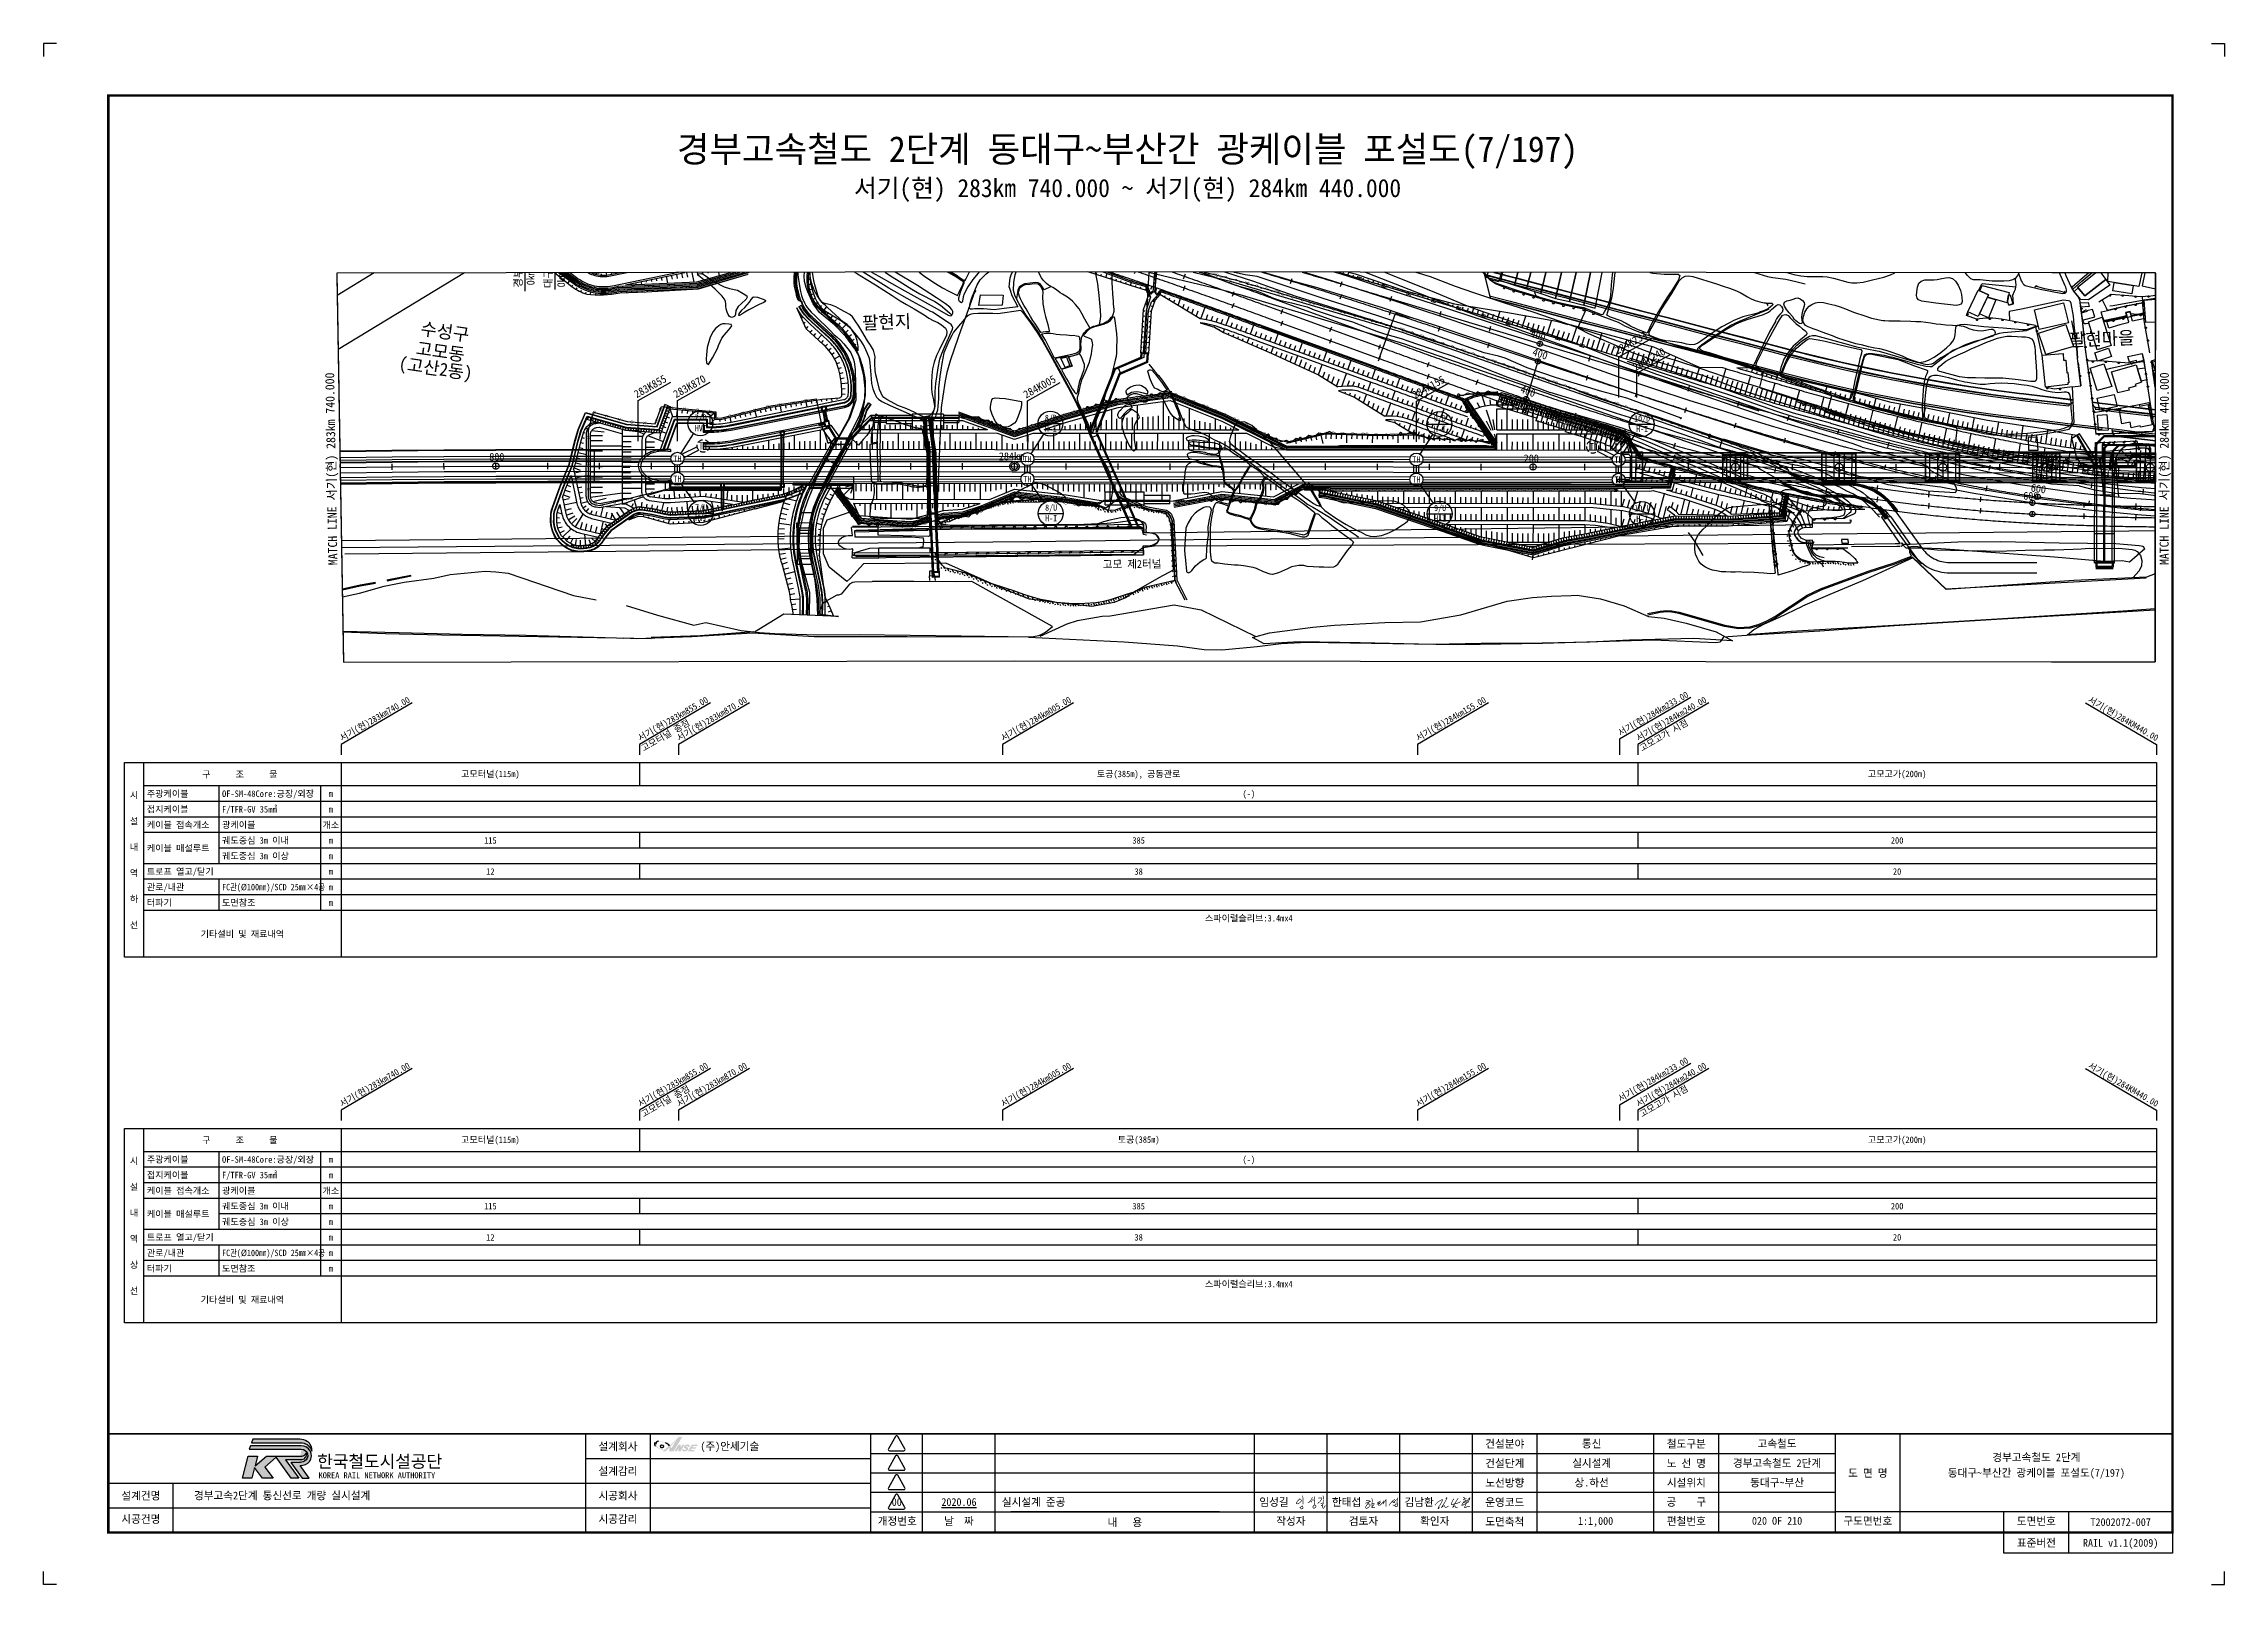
# Paper-space layout '7' of a CAD drawing. Header units: millimetres. Extents: x 0 to 841, y 0 to 594.
# The model-space entities are those that its viewports show. They can reach past a viewport. Long polylines and large blocks are cut down to what shows.
import ezdxf
from ezdxf.enums import TextEntityAlignment as Align
from ezdxf.xclip import XClip

# ---------------------------------------------------------------- set-up
doc = ezdxf.new("R2010")
doc.units = ezdxf.units.MM
doc.header["$LTSCALE"] = 10
doc.header["$MEASUREMENT"] = 0
doc.header["$XCLIPFRAME"] = 2
doc.linetypes.add('A-CENTR01', pattern=[2, 1.25, -0.25, 0.25, -0.25])
doc.linetypes.add('HIDDEN', pattern=[0.375, 0.25, -0.125])
for name, color, linetype in [('TN-CABL', 4, 'Continuous'), ('TN-CABL-MISC', 3, 'Continuous'), ('TN-MACL', 6, 'A-CENTR01'), ('TN-MACT', 6, 'Continuous'), ('TN-MANH', 4, 'Continuous'), ('TT-TABL-LIN1', 4, 'Continuous'), ('TT-TABL-LIN2', 1, 'Continuous'), ('TT-TABL-TEX1', 6, 'Continuous'), ('TT-TABL-TEX2', 3, 'Continuous'), ('TX-BORD', 7, 'Continuous'), ('TZ-BASE', 253, 'Continuous'), ('TZ-CABL', 4, 'Continuous'), ('TZ-LEAL', 1, 'Continuous'), ('TZ-LEAT', 3, 'Continuous')]:
    doc.layers.add(name, color=color, linetype=linetype)
doc.layers.add('TX-PAPR', color=2, linetype='Continuous', plot=False)
doc.styles.add('GR', font='GulimChe.ttf')
doc.styles.add('KORAIL', font='GulimChe.ttf')
doc.styles.get("Standard").update_dxf_attribs({"font": 'GulimChe.ttf'})
doc.styles.add('SYMBTEXT', font='GulimChe.ttf')
doc.styles.add('TB_TEXT', font='GulimChe.ttf')
doc.styles.add('TB_WBTXT', font='GulimChe.ttf')
doc.linetypes.add('ZIGZAG', pattern='A,0.0001,-0.2,[131,ltypeshp.shx,S=0.2,R=0,X=-0.2,Y=0],-0.4,[131,ltypeshp.shx,S=0.2,R=180,X=0.2,Y=0],-0.2', length=0.8001)

psp = doc.layouts.new('7')

msp = doc.modelspace()

# ---------------------------------------------------------------- texts
at = {"layer": 'TN-MACT'}
for s, rotation, p in [('MATCH LINE 서기(현) 283km 740.000', 90.98576, (6971.81, 1475.11)), ('MATCH LINE 서기(현) 284km 440.000', 89.94437, (7678.68, 1475.17))]:
    msp.add_text(s, height=3.5, rotation=rotation, dxfattribs=at).set_placement(p, align=Align.MIDDLE_CENTER)
at = {"layer": 'TT-TABL-TEX2'}
for s, p in [('고모터널(115m)', (7033.18, 1357.37)), ('토공(385m), 공동관로', (7283.18, 1357.37)), ('고모고가(200m)', (7575.68, 1357.37)), ('고모터널(115m)', (7033.18, 1216.35)), ('토공(385m)', (7283.18, 1216.35)), ('고모고가(200m)', (7575.68, 1216.35))]:
    msp.add_text(s, height=2.5, dxfattribs=at).set_placement(p, align=Align.MIDDLE)
for s, p in [('(-)', (7325.68, 1349.87)), ('115', (7033.18, 1331.87)), ('385', (7283.18, 1331.87)), ('200', (7575.68, 1331.87)), ('12', (7033.18, 1319.87)), ('38', (7283.18, 1319.87)), ('20', (7575.68, 1319.87)), ('스파이럴슬리브:3.4mx4', (7325.68, 1301.87)), ('(-)', (7325.68, 1208.85)), ('115', (7033.18, 1190.85)), ('385', (7283.18, 1190.85)), ('200', (7575.68, 1190.85)), ('12', (7033.18, 1178.85)), ('38', (7283.18, 1178.85)), ('20', (7575.68, 1178.85)), ('스파이럴슬리브:3.4mx4', (7325.68, 1160.85))]:
    msp.add_text(s, height=2.5, dxfattribs=at).set_placement(p, align=Align.MIDDLE_CENTER)
at = {"layer": 'TZ-LEAT'}
for s, rotation, p in [('서기(현)284km233.00', 30, (7482.18, 1379.66)), ('서기(현)283km740.00', 30, (6989.18, 1377.66)), ('서기(현)283km855.00', 30, (7104.18, 1377.66)), ('서기(현)283km870.00', 30, (7119.18, 1377.66)), ('서기(현)284km005.00', 30, (7244.18, 1377.66)), ('서기(현)284km155.00', 30, (7404.18, 1377.66)), ('서기(현)284km240.00', 30, (7489.18, 1377.66)), ('서기(현)284KM440.00', 330, (7662.29, 1377.7)), ('서기(현)283km740.00', 30, (6989.18, 1236.64)), ('서기(현)283km855.00', 30, (7104.18, 1236.64)), ('서기(현)283km870.00', 30, (7119.18, 1236.64)), ('서기(현)284km005.00', 30, (7244.18, 1236.64)), ('서기(현)284km155.00', 30, (7404.18, 1236.64)), ('서기(현)284km233.00', 30, (7482.18, 1238.64)), ('서기(현)284km240.00', 30, (7489.18, 1236.64)), ('서기(현)284KM440.00', 330, (7662.29, 1236.67))]:
    msp.add_text(s, height=2.5, rotation=rotation, dxfattribs=at).set_placement(p, align=Align.CENTER)
for s, p in [('고모터널 종점', (7092.23, 1366.07)), ('고모고가 시점', (7477.23, 1366.07)), ('고모터널 종점', (7092.23, 1225.04)), ('고모고가 시점', (7477.23, 1225.04))]:
    msp.add_text(s, height=2.5, rotation=30, dxfattribs=at).set_placement(p)

# ---------------------------------------------------------------- blocks, each defined once
blk = doc.blocks.new('CXGLOGO-UNIT-KRNA-COLOR')
h = blk.add_hatch(color=166)
edge = h.paths.add_edge_path()
edge.add_arc((15.3, 4.2), 10, 59.195, 87.6904)
edge.add_line((15.7, 14.2), (-14.6, 14.2))
edge.add_line((-14.6, 14.2), (-15.4, 11.9))
edge.add_line((-15.4, 11.9), (17.3, 11.9))
edge.add_arc((16.4, 4.8), 7.13, 14.4338, 82.8523, ccw=False)
edge.add_arc((17.2, 7.5), 6.18, 351.2788, 418.625)
h = blk.add_hatch(color=166)
edge = h.paths.add_edge_path()
edge.add_line((-17.6, 3.4), (-11.6, 3.4))
edge.add_line((-11.6, 3.4), (-13.1, -2.8))
edge.add_line((-13.1, -2.8), (-5.8, 3.4))
edge.add_line((-5.8, 3.4), (16.9, 3.4))
edge.add_arc((16.5, 6.7), 3.37, 277.1672, 339.2536)
edge.add_arc((16.5, 4.5), 3.37, -86.0611, 17.644, ccw=False)
edge.add_line((16.7, 1.1), (6.4, 1.1))
edge.add_line((6.4, 1.1), (15, -10.7))
edge.add_line((15, -10.7), (10.1, -10.7))
edge.add_line((10.1, -10.7), (0.4, 2.7))
edge.add_line((0.4, 2.7), (-6.9, -3.7))
edge.add_line((-6.9, -3.7), (-1.4, -10.8))
edge.add_line((-1.4, -10.8), (-8.3, -10.8))
edge.add_line((-8.3, -10.8), (-13.5, -4))
edge.add_line((-13.5, -4), (-15.1, -10.8))
edge.add_line((-15.1, -10.8), (-21.2, -10.8))
edge.add_line((-21.2, -10.8), (-17.6, 3.4))
h = blk.add_hatch(color=46)
edge = h.paths.add_edge_path()
edge.add_arc((15.4, 5.5), 6.16, 269.178, 301.5498, ccw=False)
edge.add_line((15.3, -0.7), (9.8, -0.7))
edge.add_line((9.8, -0.7), (17.2, -10.8))
edge.add_line((17.2, -10.8), (21.7, -10.8))
edge.add_line((21.7, -10.8), (15.9, -2.7))
edge.add_arc((15.5, 6.1), 8.86, 272.286, 317.0312)
edge.add_arc((16.8, 3.7), 6.34, 325.2805, 452.1314)
edge.add_line((16.5, 10), (-16, 10))
edge.add_line((-16, 10), (-16.8, 7.8))
edge.add_line((-16.8, 7.8), (16.6, 7.8))
edge.add_arc((16.8, 3.8), 3.99, -62.7193, 92.2922, ccw=False)
at = {"color": 166}
for points in [[(20.4, 12.8, 0.12498), (15.7, 14.2), (-14.6, 14.2), (-15.4, 11.9), (17.3, 11.9, -0.307728), (23.3, 6.6, 0.302614)], [(-17.6, 3.4), (-11.6, 3.4), (-13.1, -2.8), (-5.8, 3.4), (16.9, 3.4, 0.27773), (19.7, 5.5, -0.486141), (16.7, 1.1), (6.4, 1.1), (15, -10.7), (10.1, -10.7), (0.4, 2.7), (-6.9, -3.7), (-1.4, -10.8), (-8.3, -10.8), (-13.5, -4), (-15.1, -10.8), (-21.2, -10.8)]]:
    blk.add_lwpolyline(points, format="xyb", close=True, dxfattribs=at)
at = {"color": 46}
blk.add_lwpolyline([(18.6, 0.2, -0.142195), (15.3, -0.7), (9.8, -0.7), (17.2, -10.8), (21.7, -10.8), (15.9, -2.7, 0.197757), (22, 0.1, 0.61792), (16.5, 10), (-16, 10), (-16.8, 7.8), (16.6, 7.8, -0.802668)], format="xyb", close=True, dxfattribs=at)
blk = doc.blocks.new('CXGLOGO-KRNA-COLOR')
blk.add_blockref('CXGLOGO-UNIT-KRNA-COLOR', (0, 0))
at = {"color": 166, "style": 'KORAIL'}
for s, height, p in [('한국철도시설공단', 8, (26.8, -4)), ('KOREA RAIL NETWORK AUTHORITY', 3.75, (27.7, -10.8))]:
    blk.add_text(s, height=height, dxfattribs=at).set_placement(p)
blk = doc.blocks.new('TXBLKA1-KRNAH')
at = {"layer": 'TX-BORD'}
h = blk.add_hatch(color=5, dxfattribs=at)
h.paths.add_polyline_path([(241.41, 53.44, 0.096425), (239.85, 54.59, 0.1233), (237.07, 55.37, 0.107959), (236.18, 55.25, 0.147974), (235.63, 54.71, 0.146771), (235.6, 53.86, 0.166867), (235.92, 53.32, 0.084002), (237.3, 52.29, 0.125004), (238.6, 51.98, 0.324316), (238.9, 52.16, 0.181232), (238.8, 52.77, -0.176206), (238.41, 52.66, -0.165955), (238.43, 52.37, -0.236091), (238.11, 52.27, -0.163197), (237.2, 52.6, -0.211159), (236.11, 54.03, -0.492063), (237.15, 55.14, -0.264032), (241.01, 53.12, -0.023302), (238.51, 51.28), (239.75, 51.28, 0.034752), (241.24, 52.65, -0.038457), (241.29, 51.28), (242.97, 51.28), (246.25, 56.8), (244.88, 56.8, -0.036327)])
h.paths.add_polyline_path([(242.08, 52.46), (241.66, 53.16, 0.03885), (244.06, 55.69)], flags=16)
h = blk.add_hatch(color=3, dxfattribs=at)
h.paths.add_polyline_path([(244.79, 51.28), (245.61, 51.28), (247.14, 53.85), (246.32, 53.85), (245.64, 52.71), (245.64, 53.85), (244.83, 53.85), (243.3, 51.28), (244.11, 51.28), (244.79, 52.43)])
h.paths.add_polyline_path([(247.73, 51.85, -0.206701), (247.2, 51.81, -0.316027), (247.06, 51.95, -0.031225), (247.06, 52.07), (246.36, 52.07, 0.483426), (246.52, 51.35, 0.203838), (248.04, 51.43, 0.079762), (248.43, 51.8, 0.172378), (248.58, 52.3, 0.221594), (248.3, 52.81, 0.038449), (247.87, 53.02, -0.563174), (247.89, 53.34, -0.276773), (248.29, 53.37, -0.312628), (248.42, 53.08), (249.21, 53.08, 0.143901), (249.17, 53.48, 0.169249), (248.83, 53.82, 0.119216), (248.04, 53.89, 0.167621), (247.24, 53.47, 0.258991), (246.94, 52.74, 0.208246), (247.3, 52.44, -0.022645), (247.74, 52.2, -0.588103)])
h.paths.add_polyline_path([(249.56, 51.83), (249.82, 52.27), (251.36, 52.27), (251.72, 52.86), (250.18, 52.86), (250.44, 53.3), (251.98, 53.3), (252.31, 53.85), (250, 53.85), (248.47, 51.28), (250.78, 51.28), (251.1, 51.83)])
h.paths.add_polyline_path([(239.05, 53.25, 1), (237.87, 53.25, 1)])
at = {"layer": 'Defpoints', "color": 1}
blk.add_line((836, 594), (841, 594), dxfattribs=at)
for points in [[(5, 594), (0, 594), (0, 589)], [(836, 594), (841, 594), (841, 589)], [(5, 0), (0, 0), (0, 5)], [(836, 0), (841, 0), (841, 5)]]:
    blk.add_lwpolyline(points, dxfattribs=at)
at = {"layer": 'TX-BORD'}
for p, q in [((234, 20), (234, 58)), ((319, 50.5), (549.5, 50.5)), ((339, 20), (339, 58)), ((367, 20), (367, 58)), ((467, 20), (467, 58)), ((495, 20), (495, 58)), ((523, 20), (523, 58)), ((549.5, 50.5), (691, 50.5)), ((576, 20), (576, 58)), ((621, 20), (621, 58)), ((646, 20), (646, 58)), ((716, 20), (716, 58)), ((209, 48.5), (319, 48.5)), ((319, 43), (549.5, 43)), ((549.5, 43), (691, 43)), ((25, 39), (319, 39)), ((50, 20), (50, 39)), ((319, 35.5), (549.5, 35.5)), ((549.5, 35.5), (691, 35.5)), ((25, 29.5), (319, 29.5)), ((319, 28), (691, 28)), ((453.5, 28), (373, 28)), ((821, 28), (691, 28)), ((756, 20), (756, 28)), ((781, 12), (781, 28))]:
    blk.add_line(p, q, dxfattribs=at)
at = {"layer": 'TX-BORD', "const_width": 1}
blk.add_lwpolyline([(821, 20), (25, 20), (25, 574), (821, 574)], close=True, dxfattribs=at)
at = {"layer": 'TX-BORD'}
for points, const_width in [([(25, 58), (821, 58)], 0.5), ([(209, 20), (209, 58)], 0.5), ([(209, 20), (209, 58)], 0.5), ([(319, 20), (319, 58)], 0.5), ([(551, 20), (551, 58)], 0.5), ([(691, 20), (691, 58)], 0.5), ([(489.16, 32.47), (490.23, 32.6)], 0.24), ([(510.02, 32.43), (511.22, 32.3), (511.29, 32.17), (511.29, 31.91), (509.68, 31.25), (511.29, 31.91), (511.93, 32.15), (511.29, 31.91), (510.45, 30.87), (510.06, 30.25), (509.86, 29.88), (509.82, 29.64), (509.85, 29.48), (509.94, 29.38), (510.07, 29.35), (510.38, 29.36), (511.09, 29.84), (511.32, 30.09), (511.53, 30.37), (511.52, 30.66), (511.47, 30.83), (511.33, 30.95), (511.02, 30.99), (510.45, 30.87)], 0.24), ([(511.96, 33.12), (512.32, 32.9), (512.39, 32.4), (512.31, 31.14), (512.21, 29.77), (512.24, 29.56), (512.39, 29.52), (512.61, 29.55), (512.95, 29.62), (513.48, 29.76)], 0.24), ([(512.31, 31.14), (512.99, 31.2), (513.13, 31.16), (513.03, 30.78), (512.21, 29.77)], 0.24), ([(514.32, 31.57), (514.59, 31.64), (515.5, 32.11), (514.59, 31.64), (514.69, 31.19), (514.15, 30.85), (514.69, 31.19), (515.47, 31.61), (514.75, 30.62), (514.93, 30.41), (515.2, 30.4), (515.62, 30.7), (516.67, 31.8), (516.69, 32.23), (516.67, 31.8), (516.66, 31.21), (517.64, 32.57), (517.67, 29.98)], 0.24), ([(521.05, 32.83), (519.79, 31.7), (518.83, 30.43), (519.79, 31.7), (520.42, 32.27), (520.32, 31.82), (520.41, 31.55), (520.64, 31.46), (521, 31.65), (520.94, 31.92), (522.01, 32.93), (522.02, 33.4), (522.01, 32.93), (521.99, 31.92), (521.99, 31.59), (521.7, 31.85), (521.99, 31.59), (522.08, 31.07), (522.06, 30.3), (521.97, 30), (521.58, 29.93), (521.29, 29.99), (521.13, 30.2), (521.17, 30.65), (521.36, 30.97), (521.77, 31.01), (522.08, 31)], 0.24), ([(521.15, 30.43), (520.87, 30.43), (520.47, 30.53), (520.28, 30.68)], 0.24)]:
    blk.add_lwpolyline(points, dxfattribs=dict(at, const_width=const_width))
for points in [[(328.58, 57.05), (325.78, 52.19, 0.57735), (326.17, 51.52), (331.78, 51.52, 0.57735), (332.17, 52.19), (329.36, 57.05, 0.57735)], [(328.58, 49.55), (325.78, 44.69, 0.57735), (326.17, 44.02), (331.78, 44.02, 0.57735), (332.17, 44.69), (329.36, 49.55, 0.57735)], [(328.58, 42.05), (325.78, 37.19, 0.57735), (326.17, 36.52), (331.78, 36.52, 0.57735), (332.17, 37.19), (329.36, 42.05, 0.57735)], [(328.58, 34.55), (325.78, 29.69, 0.57735), (326.17, 29.02), (331.78, 29.02, 0.57735), (332.17, 29.69), (329.36, 34.55, 0.57735)]]:
    blk.add_lwpolyline(points, format="xyb", close=True, dxfattribs=at)
at = {"layer": 'TX-BORD', "const_width": 0.24}
for points in [[(485.57, 34.24, -0.031521), (485.64, 32.12, 0.015452), (485.64, 30.85, 0.488947)], [(489.3, 33.6, -0.116912), (488.11, 31.72, -0.245276), (487.54, 31.55, -2.571837)], [(490.15, 33.87, -0.089273), (490.12, 31.67, 0.068943), (490.06, 30.69, 0.261353)], [(493.32, 34.22, -0.102288), (493.6, 33.42, -0.080289), (493.6, 33.07, 0.066761), (493.58, 32.62, -0.06278), (493.53, 31.56, 8.85417)], [(547.43, 33.59, -0.145348), (547.88, 33.43, -0.307225), (547.95, 33.23, -0.212679), (547.38, 32.49, -0.113681), (548.62, 33.04, -0.266507), (548.74, 33, -3.538723)], [(484.54, 33.09, 0.071134), (483.15, 31.48, 0.394214), (483.21, 31.1, 0.224261), (483.52, 31.04, 0.193438), (484.97, 32.08, 0.544983), (484.67, 32.72, 0.066146), (484.03, 32.72, 27.196208)], [(484.41, 29.84, 0.02121), (484.98, 29.12, 0.409369), (485.14, 29.11, -0.211811), (485.49, 29.21, 0.416377), (485.62, 29.3, 0.123643), (485.54, 30.12, 0.523631), (485.28, 30.19, -0.072983), (484.51, 29.7, 0.005941)], [(488.57, 32.27, -0.142438), (489.07, 31.68, 5.949847)], [(490.05, 30.54, 0.235154), (489.49, 29.9, 0.345857), (489.7, 29.41, 0.306746), (490.2, 29.45, 0.103095), (490.63, 29.98, 0.395571), (490.49, 30.5, 0.242915), (490.05, 30.54, 6.064713)], [(491.55, 33.36, 0.139976), (491.83, 33.26, 0.096355), (492.64, 33.37, -0.240321), (492.85, 33.34, -0.353191), (492.93, 33.05, -0.157335), (491.33, 31.22, -6.381378)], [(492.46, 31.11), (493.22, 31.4, -0.375176), (493.45, 31.31, -0.266244), (493.45, 31.13, -0.042219), (493.07, 30.6, -0.159939), (492.63, 30.34, -0.171647), (493.2, 30.37, -0.458058), (493.29, 30.17, 0.159326), (493.23, 29.58, 0.227707), (493.39, 29.37, 0.407988), (493.73, 29.47, -0.001483), (493.89, 29.78, 0.004186), (494.14, 30.24, -0.100484), (494.33, 30.47, -0.346277)], [(536.7, 30.48, -0.382901), (536.65, 30.71, -0.12512), (539.4, 32.69, -0.474239), (539.59, 32.59, -0.046113), (537.92, 29.73, 0.151113), (537.77, 29.29, 0.58991), (537.88, 29.22, 0.096338), (538.33, 29.72, 2.196927)], [(540.73, 33.09, -0.071383), (541.05, 33.41, -0.346917), (541.16, 33.41, -0.258278), (541.18, 33.35, -0.079918), (541.06, 32.96, -0.048596), (539.06, 29.69, 0.947427), (539.13, 29.64, -0.022437), (540.04, 30.36, -0.344585), (540.2, 30.35, -0.12284), (540.25, 30.29, 0.011347), (540.43, 29.85, 0.194638), (540.6, 29.69, 0.189435), (540.9, 29.69, 0.009404), (541.84, 30.24, 3.287276)], [(543.84, 33.07, 0.030212), (542.85, 31.06, 0.575113), (543.08, 30.76, 0.043168), (545.96, 31.58, 0.237594), (546.32, 31.98, 1.260425)], [(545.61, 33.11, 0.150889), (545.13, 32.65, 0.025288), (543.37, 29.61), (544.07, 30.23, -0.448359), (544.33, 30.16, 0.073819), (544.59, 29.67, 0.359456), (544.94, 29.59, 0.031982), (545.26, 29.77, 3.102048)], [(547.6, 31.85, 0.23976), (547.57, 31.5, 0.345796), (547.69, 31.43, 0.195352), (548.64, 32.18, 0.393888), (548.6, 32.35, 0.293784), (548.35, 32.35, 0.099623), (547.44, 31.43, 0.02205), (546.93, 30.69, 0.380988), (546.98, 30.44, 0.18866), (547.1, 30.41), (549.22, 31.59, 0.122154), (549.44, 31.8), (550.04, 33.22, 0.396041), (549.99, 33.36, 0.224142), (549.88, 33.36, 0.078358), (549.02, 32.08), (547.95, 29.67, 0.444285), (547.97, 29.61), (548.29, 29.6, 0.179185), (548.5, 29.67), (549.15, 30.07, -0.135616), (549.34, 30.12), (550.04, 30.11)]]:
    blk.add_lwpolyline(points, format="xyb", dxfattribs=at)
at = {"layer": 'TX-BORD'}
blk.add_lwpolyline([(821, 20), (821, 12), (756, 12), (756, 20)], close=True, dxfattribs=at)
at = {"layer": 'TX-BORD', "color": 3}
blk.add_circle((238.46, 53.25), 0.594, dxfattribs=at)
at = {"layer": 'TX-BORD', "color": 5}
for centre, radius, start, end in [((237.04, 54.23), 1.49, 161.17216, 194.57108), ((236.55, 54.06), 0.967, 192.10036, 229.99429), ((237.06, 54.19), 0.96, 84.64387, 189.44431), ((237.68, 50.02), 5.06, 42.58477, 64.6157)]:
    blk.add_arc(centre, radius, start, end, dxfattribs=at)
at = {"layer": 'TX-BORD', "xscale": 0.6, "yscale": 0.6}
blk.add_blockref('CXGLOGO-KRNA-COLOR', (89.41, 47.41), dxfattribs=at)
at = {"layer": 'TX-BORD', "style": 'TB_TEXT'}
for s, p in [('설계회사', (221.5, 53.25)), ('건설분야', (563.5, 54.25)), ('철도구분', (633.5, 54.25)), ('설계감리', (221.5, 43.75)), ('건설단계', (563.5, 46.75)), ('노 선 명', (633.5, 46.75)), ('도 면 명', (703.5, 43)), ('설계건명', (37.5, 34.25)), ('시공회사', (221.5, 34.25)), ('노선방향', (563.5, 39.25)), ('시설위치', (633.5, 39.25)), ('시공건명', (37.5, 25.25)), ('시공감리', (221.5, 25.25)), ('개정번호', (329.21, 24.5)), ('날  짜', (353, 24.5)), ('내   용', (417, 24)), ('작성자', (481, 24.5)), ('검토자', (509, 24.5)), ('확인자', (536.5, 24.5)), ('운영코드', (563.5, 31.75)), ('도면축척', (563.5, 24.25)), ('공    구', (633.5, 31.75)), ('편철번호', (633.5, 24.5)), ('구도면번호', (703.5, 24.51)), ('도면번호', (768.5, 24.51))]:
    blk.add_text(s, height=3, dxfattribs=at).set_placement(p, align=Align.MIDDLE)
blk.add_text('표준버전', height=3, dxfattribs=at).set_placement((768.5, 16), align=Align.MIDDLE_CENTER)
at = {"layer": 'TX-BORD', "style": 'TB_TEXT', "flags": 1}
blk.add_attdef('TD_CLASSCODE', text='', height=3, dxfattribs=at).set_placement((25, 577.54), align=Align.MIDDLE_LEFT)
at = {"layer": 'TX-BORD'}
for tag, height, style, p in [('TB_MTITIL', 10, 'TB_WBTXT', (418, 553.33)), ('TB_STITL', 7, 'TB_WBTXT', (418, 538.33)), ('TR_RNUM4', 3, 'TB_TEXT', (329, 54.25)), ('TR_RDAT4', 3, 'TB_TEXT', (353, 54.25)), ('TD_FIELD', 3, 'TB_TEXT', (597, 54.25)), ('TD_RLCLASS', 3, 'TB_TEXT', (668.5, 54.25)), ('TD_DNAME_TOP', 3, 'TB_TEXT', (768.5, 48.98)), ('TR_RNUM3', 3, 'TB_TEXT', (329, 46.75)), ('TR_RDAT3', 3, 'TB_TEXT', (353, 46.75)), ('TD_CSTEP', 3, 'TB_TEXT', (597, 46.75)), ('TD_RLNAME', 3, 'TB_TEXT', (668.5, 46.75)), ('TD_DNAME_MAIN', 3, 'TB_TEXT', (768.5, 43)), ('TR_RNUM2', 3, 'TB_TEXT', (329, 39.25)), ('TR_RDAT2', 3, 'TB_TEXT', (353, 39.25)), ('TD_DIRCODE', 3, 'TB_TEXT', (597, 39.25)), ('TD_RLSECT', 3, 'TB_TEXT', (668.5, 39.25)), ('TD_DNAME_BOT', 3, 'TB_TEXT', (768.5, 36.98)), ('TR_RNUM1', 3, 'TB_TEXT', (329, 31.75)), ('TR_RDAT1', 3, 'TB_TEXT', (353, 31.75)), ('TD_SYSCODE', 3, 'TB_TEXT', (597, 31.75)), ('SCALE', 3, 'TB_TEXT', (598.5, 24.45)), ('TD_CSECT', 3, 'TB_TEXT', (668.5, 31.75)), ('TD_DWGNO', 3, 'TB_TEXT', (668.5, 24.5)), ('TD_DWGCODE_PREV', 3, 'TB_TEXT', (736, 24)), ('TD_DWGCODE', 3, 'TB_TEXT', (801, 24)), ('TD_VERSION', 3, 'TB_TEXT', (801, 16))]:
    blk.add_attdef(tag, text='', height=height, dxfattribs=dict(at, style=style)).set_placement(p, align=Align.MIDDLE_CENTER)
at = {"layer": 'TX-BORD', "style": 'TB_TEXT'}
for tag, p in [('TD_DCOMP', (253.27, 53.25)), ('TR_RCON4', (369.52, 54.25)), ('TR_DGN4', (468.83, 54.25)), ('TR_CHK4', (496.83, 54.25)), ('TR_APP4', (524.83, 54.25)), ('TD_DSCCOMP', (253.27, 43.75)), ('TR_RCON3', (369.52, 46.75)), ('TR_DGN3', (468.83, 46.75)), ('TR_CHK3', (496.83, 46.75)), ('TR_APP3', (524.83, 46.75)), ('TD_DNAME', (58, 34.25)), ('TD_CCOMP', (253.27, 34.25)), ('TR_RCON2', (369.52, 39.25)), ('TR_DGN2', (468.83, 39.25)), ('TR_CHK2', (496.83, 39.25)), ('TR_APP2', (524.83, 39.25)), ('TD_CNAME', (58, 25.15)), ('TD_CSCOMP', (253.27, 25.25)), ('TR_RCON1', (369.52, 31.75)), ('TR_DGN1', (468.83, 31.75)), ('TR_CHK1', (496.83, 31.75)), ('TR_APP1', (524.83, 31.75))]:
    blk.add_attdef(tag, text='', height=3, dxfattribs=at).set_placement(p, align=Align.MIDDLE_LEFT)
blk = doc.blocks.new('AZ0801')
at = {"color": 0}
blk.add_arc((0, 0), 0.5, 180, 0, dxfattribs=at)
blk = doc.blocks.new('AAC001')
at = {"color": 0}
blk.add_circle((0, -0.25), 0.25, dxfattribs=at)
blk = doc.blocks.new('AZ070')
at = {"color": 0}
for points in [[(-1, 0), (-1, -0.5)], [(0, 0), (0, -1)]]:
    blk.add_lwpolyline(points, dxfattribs=at)
blk = doc.blocks.new('AZ0802')
at = {"color": 0}
blk.add_arc((0, 0), 0.5, 0, 180, dxfattribs=at)
blk = doc.blocks.new('H')
at = {"layer": 'TZ-BASE'}
for p, q in [((-0.3, 1), (-0.3, -1)), ((-0.3, 0), (0.3, 0)), ((0.3, 1), (0.3, -1))]:
    blk.add_line(p, q, dxfattribs=at)
blk = doc.blocks.new('skr')
at = {"color": 0, "lineweight": -3, "ltscale": 5}
for points, const_width in [([(-0.5, 0.5), (0.5, 0.5)], 0.2), ([(0, 0.5), (0, -0.5)], 0.2), ([(10, 0), (9, -0.5), (7, 0.5), (5, -0.5), (3, 0.5), (1, -0.5), (0, 0)], 0.13), ([(-0.5, -0.5), (0.5, -0.5)], 0.2)]:
    blk.add_lwpolyline(points, dxfattribs=dict(at, const_width=const_width))
blk = doc.blocks.new('cjf1')
at = {"color": 0, "lineweight": -3, "ltscale": 5, "const_width": 0.13}
blk.add_lwpolyline([(0.5, 0, 1), (-0.5, 0, 1)], format="xyb", close=True, dxfattribs=at)
blk = doc.blocks.new('cjf2')
at = {"color": 0, "lineweight": -3, "ltscale": 5, "const_width": 0.13}
for points in [[(0.5, 0.5), (-0.5, -0.5)], [(-0.5, 0.5), (0.5, -0.5)]]:
    blk.add_lwpolyline(points, dxfattribs=at)
blk = doc.blocks.new('smd')
at = {"color": 0, "lineweight": -3, "ltscale": 5, "const_width": 0.13}
blk.add_lwpolyline([(0.5, 0, 1), (-0.5, 0, 1)], format="xyb", close=True, dxfattribs=at)
blk.add_lwpolyline([(12.5, 0), (11.5, 0.5), (9.5, -0.5), (7.5, 0.5), (5.5, -0.5), (3.5, 0.5), (1.5, -0.5), (0.5, 0)], dxfattribs=at)
blk = doc.blocks.new('J')
at = {"color": 0}
blk.add_line((0, 3060), (0, -3060), dxfattribs=at)
blk = doc.blocks.new('qkd')
at = {"color": 0, "lineweight": -3, "ltscale": 5, "const_width": 0.3}
for points in [[(-1, 0.5), (1, 0.5)], [(0, 0.5), (0, -0.5)], [(-1, -0.5), (1, -0.5)]]:
    blk.add_lwpolyline(points, dxfattribs=at)
blk = doc.blocks.new('1')
at = {"color": 0}
blk.add_line((0, 1), (0, 0), dxfattribs=at)
blk = doc.blocks.new('12m')
at = {"color": 0}
for p, q in [((1700, 1), (-6300, -4)), ((1700, 1), (1706, -1999)), ((-6294, -2004), (-6300, -4)), ((1706, -1999), (-6294, -2004)), ((2, -804), (-2998, -814)), ((-2998, -814), (-2997, -1214)), ((3, -1204), (-2997, -1214)), ((-198, -804), (-197, -1204)), ((0, 0), (2, -804)), ((3, -1204), (6, -2000)), ((200, -3), (206, -2000))]:
    blk.add_line(p, q, dxfattribs=at)
blk = doc.blocks.new('11.5m')
at = {"color": 0}
for p, q in [((-1996, 1700), (-2013, -5800)), ((-2000, 200), (0, 200)), ((-1996, 1700), (4, 1700)), ((-796, 0), (0, 0)), ((4, 1700), (-13, -5800)), ((-13, -5800), (-2013, -5800)), ((-2000, 0), (-1196, 0)), ((-1196, 0), (-1196, -3000)), ((-1196, -200), (-796, -200)), ((-1196, -3000), (-796, -3000)), ((-796, 0), (-796, -3000))]:
    blk.add_line(p, q, dxfattribs=at)
blk = doc.blocks.new('11m')
at = {"color": 0}
for p, q in [((-1996, 1700), (-2013, -5500)), ((-2000, 200), (0, 200)), ((-1996, 1700), (4, 1700)), ((-796, 0), (0, 0)), ((4, 1700), (-13, -5500)), ((-13, -5500), (-2013, -5500)), ((-2000, 0), (-1196, 0)), ((-1196, 0), (-1196, -2500)), ((-1196, -200), (-796, -200)), ((-1196, -2500), (-796, -2500)), ((-796, 0), (-796, -2500))]:
    blk.add_line(p, q, dxfattribs=at)
blk = doc.blocks.new('9m')
at = {"color": 0}
for p, q in [((-1996, 1700), (-2013, -4800)), ((-1999, 200), (1, 200)), ((-1999, 0), (-1196, 0)), ((-1996, 1700), (4, 1700)), ((-796, 0), (1, 0)), ((4, 1700), (-13, -4800)), ((-13, -4800), (-2013, -4800)), ((-1196, 0), (-1196, -2000)), ((-1196, -200), (-796, -200)), ((-1196, -2000), (-796, -2000)), ((-796, 0), (-796, -2000))]:
    blk.add_line(p, q, dxfattribs=at)
blk = doc.blocks.new('7.5m')
at = {"color": 0}
for p, q in [((-1996, 1700), (-2013, -3800)), ((-1999, 200), (1, 200)), ((-1999, 0), (-1196, 0)), ((-1996, 1700), (4, 1700)), ((-796, 0), (1, 0)), ((-796, 0), (-796, -1500)), ((4, 1700), (-13, -3800)), ((-13, -3800), (-2013, -3800)), ((-1196, 0), (-1196, -1500)), ((-1196, -200), (-796, -200)), ((-1196, -1500), (-796, -1500))]:
    blk.add_line(p, q, dxfattribs=at)
blk = doc.blocks.new('JD-FGHFFHHF5RSFGS')
at = {"layer": 'TZ-BASE'}
for p, q in [((68.07, 95.29), (68.01, 130)), ((68.16, 129.85), (68.01, 129.85)), ((68.16, 129.84), (68.01, 129.84)), ((68.16, 126.85), (68.01, 126.85)), ((68.16, 126.84), (68.01, 126.84)), ((68.22, 95.29), (68.16, 130)), ((68.37, 95.29), (68.31, 130)), ((70.07, 95.3), (70.01, 130)), ((70.22, 95.3), (70.16, 130)), ((70.37, 95.3), (70.31, 130)), ((71.15, 115.71), (71.1, 130)), ((86.92, 126.81), (71.11, 126.76)), ((72.07, 95.3), (72.01, 130)), ((72.22, 95.3), (72.16, 130)), ((72.37, 95.3), (72.31, 130)), ((74.07, 95.3), (74.01, 130)), ((74.22, 95.3), (74.16, 130)), ((74.16, 129.86), (74.31, 129.86)), ((74.16, 129.85), (74.31, 129.85)), ((74.16, 126.86), (74.31, 126.86)), ((74.16, 126.85), (74.31, 126.85)), ((74.37, 95.3), (74.31, 130)), ((86.92, 126.81), (86.91, 130)), ((68.02, 124.5), (68.32, 124.5)), ((68.02, 124.49), (68.32, 124.49)), ((68.02, 123.8), (68.32, 123.8)), ((68.02, 123.79), (68.32, 123.79)), ((68.17, 123.3), (68.02, 123.3)), ((68.17, 123.29), (68.02, 123.29)), ((68.17, 120.3), (68.02, 120.3)), ((68.17, 120.29), (68.02, 120.29)), ((70.02, 124.5), (70.32, 124.5)), ((70.02, 124.49), (70.32, 124.49)), ((70.02, 123.8), (70.32, 123.8)), ((70.02, 123.79), (70.32, 123.79)), ((71.14, 118.98), (71.13, 120.98)), ((71.14, 118.98), (71.13, 120.98)), ((71.3, 67.97), (71.14, 119.98)), ((72.02, 124.5), (72.32, 124.51)), ((72.02, 124.49), (72.32, 124.5)), ((72.02, 123.8), (72.32, 123.81)), ((72.02, 123.79), (72.32, 123.8)), ((74.02, 124.51), (74.32, 124.51)), ((74.02, 124.5), (74.32, 124.5)), ((74.02, 123.81), (74.32, 123.81)), ((74.02, 123.8), (74.32, 123.8)), ((74.17, 123.31), (74.32, 123.31)), ((74.17, 123.3), (74.32, 123.3)), ((74.17, 120.31), (74.32, 120.31)), ((74.17, 120.3), (74.32, 120.3)), ((91.11, 118.75), (91.16, 120.75)), ((91.12, 118.84), (91.15, 120.84)), ((111.06, 117.97), (111.17, 119.96)), ((111.09, 118.31), (111.16, 120.31)), ((130.99, 116.61), (131.15, 118.6)), ((131.05, 117.37), (131.16, 119.37)), ((150.98, 116.04), (151.14, 118.04)), ((68.18, 117.3), (68.03, 117.3)), ((68.18, 117.29), (68.03, 117.29)), ((68.18, 114.3), (68.03, 114.3)), ((68.18, 114.29), (68.03, 114.29)), ((68.19, 111.3), (68.04, 111.3)), ((68.19, 111.29), (68.04, 111.29)), ((71.16, 112.21), (70.66, 111.86)), ((71.16, 111.01), (70.66, 111.36)), ((71.15, 114.71), (71.15, 116.71)), ((71.15, 114.71), (71.15, 116.71)), ((71.16, 112.21), (71.16, 111.86)), ((71.16, 111.36), (71.16, 111.01)), ((73.15, 112.04), (73.15, 112.21)), ((73.15, 110.8), (73.15, 111.08)), ((73.41, 111.4), (75.23, 112.5)), ((80.14, 106.01), (73.41, 111.4)), ((73.66, 111.2), (75.48, 112.3)), ((74.18, 117.31), (74.33, 117.31)), ((74.18, 117.3), (74.33, 117.3)), ((74.18, 114.31), (74.33, 114.31)), ((74.18, 114.3), (74.33, 114.3)), ((74.19, 111.31), (74.34, 111.31)), ((74.19, 111.3), (74.34, 111.3)), ((75.13, 110.6), (75.13, 110.9)), ((75.14, 112.03), (75.14, 112.21)), ((81.96, 107.11), (75.23, 112.5)), ((75.74, 109.54), (77.56, 110.64)), ((75.99, 109.34), (77.81, 110.44)), ((77.12, 110.39), (77.12, 110.71)), ((77.13, 112.03), (77.13, 112.2)), ((79.1, 110.19), (79.1, 110.53)), ((79.12, 112.01), (79.12, 112.19)), ((81.08, 109.98), (81.1, 111.32)), ((81.1, 111.82), (81.11, 112.17)), ((83.06, 109.78), (83.07, 110.31)), ((83.09, 111.97), (83.1, 112.14)), ((85.04, 109.68), (85.05, 110.24)), ((85.08, 111.94), (85.09, 112.11)), ((87.02, 109.44), (87.04, 110.18)), ((87.07, 111.9), (87.08, 112.08)), ((89, 109.2), (89.02, 110.11)), ((89.06, 111.86), (89.07, 112.03)), ((89.81, 110.3), (91.63, 111.41)), ((96.53, 104.91), (89.81, 110.3)), ((90.06, 110.1), (91.88, 111.21)), ((90.98, 108.96), (91.03, 111.14)), ((91.05, 111.64), (91.06, 111.99)), ((91.12, 114.48), (91.17, 116.48)), ((91.13, 114.57), (91.16, 116.57)), ((98.35, 106.02), (91.63, 111.41)), ((92.13, 108.44), (93.95, 109.54)), ((92.38, 108.24), (94.2, 109.34)), ((92.96, 108.96), (92.99, 110.02)), ((93.04, 111.76), (93.04, 111.93)), ((94.94, 108.97), (94.97, 109.99)), ((95.03, 111.7), (95.03, 111.87)), ((96.92, 108.97), (96.96, 109.96)), ((97.02, 111.63), (97.02, 111.81)), ((98.91, 108.98), (98.94, 109.93)), ((99, 111.56), (99.01, 111.74)), ((100.89, 108.99), (100.97, 110.81)), ((100.99, 111.31), (101, 111.66)), ((102.88, 108.99), (102.91, 109.85)), ((102.98, 111.4), (102.99, 111.58)), ((104.86, 109), (104.9, 109.81)), ((104.97, 111.32), (104.98, 111.49)), ((106.85, 109), (106.88, 109.77)), ((106.96, 111.22), (106.96, 111.4)), ((108.83, 109.01), (108.87, 109.72)), ((108.94, 111.12), (108.95, 111.3)), ((110.82, 109.01), (110.89, 110.35)), ((110.92, 110.84), (110.94, 111.19)), ((111.08, 113.69), (111.18, 115.69)), ((111.1, 114.03), (111.18, 116.03)), ((112.8, 108.83), (112.84, 109.53)), ((112.92, 110.91), (112.93, 111.08)), ((114.77, 108.65), (114.82, 109.38)), ((114.9, 110.79), (114.91, 110.97)), ((116.89, 110.67), (116.9, 110.85)), ((118.87, 110.54), (118.88, 110.72)), ((120.7, 108.11), (120.81, 109.74)), ((120.85, 110.24), (120.87, 110.58)), ((122.84, 110.27), (122.85, 110.45)), ((124.83, 110.13), (124.84, 110.3)), ((126.81, 109.98), (126.82, 110.15)), ((128.79, 109.82), (128.81, 109.99)), ((130.76, 109.48), (130.79, 109.83)), ((131, 112.32), (131.17, 114.32)), ((131.06, 113.1), (131.17, 115.09)), ((132.76, 109.49), (132.77, 109.67)), ((134.74, 109.32), (134.76, 109.49)), ((150.87, 114.68), (151.09, 116.67)), ((150.88, 110.39), (151.1, 112.38)), ((151, 111.76), (151.15, 113.75)), ((170.68, 112.19), (170.96, 114.17)), ((170.69, 107.88), (170.97, 109.86)), ((170.89, 114.32), (171.08, 116.31)), ((170.9, 110.02), (171.09, 112.02)), ((190.42, 109.14), (190.75, 111.11)), ((190.75, 112.19), (190.99, 114.18)), ((190.77, 107.89), (191, 109.88)), ((210.57, 109.67), (210.85, 111.65)), ((31.99, 101.6), (31.94, 101.69)), ((33.79, 102.47), (33.74, 102.57)), ((35.74, 102.78), (35.71, 103.17)), ((37.74, 102.95), (37.72, 103.08)), ((39.73, 103.11), (39.72, 103.18)), ((42.82, 103.4), (42.83, 103.38)), ((44.81, 103.61), (44.82, 103.57)), ((46.8, 103.83), (46.81, 103.76)), ((48.79, 104.05), (48.81, 103.86)), ((50.78, 104.27), (50.79, 104.15)), ((52.77, 104.49), (52.78, 104.34)), ((54.75, 104.69), (54.75, 104.52)), ((56.75, 104.68), (56.75, 104.52)), ((58.75, 104.66), (58.75, 104.39)), ((59.68, 97.58), (59.29, 101.29)), ((60.75, 104.65), (60.75, 104.53)), ((62.75, 104.63), (62.75, 104.53)), ((64.75, 104.62), (64.75, 104.53)), ((68.71, 97.64), (66.17, 101.2)), ((66.75, 104.6), (66.75, 104.53)), ((68.19, 108.3), (68.04, 108.3)), ((68.19, 108.29), (68.04, 108.29)), ((68.2, 105.3), (68.05, 105.3)), ((68.2, 105.29), (68.05, 105.29)), ((68.05, 104.8), (68.35, 104.8)), ((68.05, 104.79), (68.35, 104.79)), ((68.05, 104.1), (68.35, 104.1)), ((68.05, 104.09), (68.35, 104.09)), ((68.21, 101.75), (68.06, 101.75)), ((68.21, 101.74), (68.06, 101.74)), ((73.7, 104), (68.7, 102.83)), ((68.75, 104.59), (68.75, 104.48)), ((69.62, 98.62), (69.33, 101.39)), ((70.05, 104.8), (70.35, 104.8)), ((70.05, 104.79), (70.35, 104.79)), ((70.05, 104.1), (70.35, 104.1)), ((70.05, 104.09), (70.35, 104.09)), ((82.72, 106.87), (71.18, 106.83)), ((72.05, 104.8), (72.35, 104.81)), ((72.05, 104.79), (72.35, 104.8)), ((72.05, 104.1), (72.35, 104.11)), ((72.05, 104.09), (72.35, 104.1)), ((73.71, 97.65), (73.7, 104)), ((73.71, 97.65), (76.75, 103.39)), ((73.71, 97.65), (79.81, 100.99)), ((74.05, 104.81), (74.35, 104.81)), ((74.05, 104.8), (74.35, 104.8)), ((74.05, 104.11), (74.35, 104.11)), ((74.05, 104.1), (74.35, 104.1)), ((74.19, 108.31), (74.34, 108.31)), ((74.19, 108.3), (74.34, 108.3)), ((74.2, 105.31), (74.35, 105.31)), ((74.2, 105.3), (74.35, 105.3)), ((74.21, 101.76), (74.36, 101.76)), ((74.21, 101.75), (74.36, 101.75)), ((77.57, 108.07), (79.39, 109.18)), ((77.82, 107.87), (79.63, 108.98)), ((79.58, 99.52), (79.42, 101.77)), ((79.89, 106.21), (81.71, 107.31)), ((80.14, 106.01), (81.96, 107.11)), ((82.84, 68.67), (82.72, 106.87)), ((83.57, 99.81), (83.49, 100.93)), ((85.57, 99.94), (85.54, 101.08)), ((87.56, 99.98), (87.54, 101.18)), ((89.56, 100.03), (89.51, 102.52)), ((91.56, 100.07), (91.54, 101.37)), ((93.56, 100.12), (93.53, 101.46)), ((93.96, 106.97), (95.78, 108.08)), ((94.21, 106.77), (96.03, 107.88)), ((95.56, 100.16), (95.6, 101.55)), ((96.28, 105.11), (98.1, 106.22)), ((96.53, 104.91), (98.35, 106.02)), ((97.52, 106.02), (97.52, 105.96)), ((97.56, 100.1), (97.6, 101.44)), ((99.52, 105.97), (99.52, 105.85)), ((99.56, 100.05), (99.63, 102.6)), ((101.52, 105.92), (101.51, 105.55)), ((101.56, 99.99), (101.59, 101.21)), ((103.52, 105.87), (103.51, 105.62)), ((103.56, 99.93), (103.59, 101.09)), ((105.52, 105.83), (105.51, 105.51)), ((105.56, 99.88), (105.59, 100.98)), ((107.52, 105.78), (107.51, 105.4)), ((109.52, 105.73), (109.51, 105.29)), ((109.55, 99.58), (109.71, 101.72)), ((111.52, 105.68), (111.49, 104.68)), ((113.52, 105.63), (113.5, 105.07)), ((115.51, 105.58), (115.5, 104.96)), ((116.75, 108.47), (116.8, 109.23)), ((117.5, 105.41), (117.42, 104.74)), ((118.72, 108.29), (118.78, 109.08)), ((119.49, 105.15), (119.39, 104.43)), ((121.47, 104.89), (121.27, 103.36)), ((122.67, 107.93), (122.73, 108.76)), ((123.45, 104.63), (123.35, 103.81)), ((124.65, 107.75), (124.71, 108.6)), ((125.44, 104.37), (125.32, 103.5)), ((126.62, 107.58), (126.69, 108.43)), ((127.42, 104.11), (127.3, 103.19)), ((128.6, 107.4), (128.67, 108.27)), ((129.4, 103.85), (129.28, 102.88)), ((130.57, 107.22), (130.72, 108.99)), ((131.39, 103.59), (131.12, 101.56)), ((132.54, 106.96), (132.62, 107.88)), ((133.37, 103.33), (133.23, 102.27)), ((134.51, 106.71), (134.59, 107.67)), ((135.35, 103.07), (135.21, 101.96)), ((136.47, 106.45), (136.57, 107.45)), ((136.72, 109.14), (136.74, 109.31)), ((137.33, 102.75), (137.12, 101.63)), ((138.44, 106.2), (138.54, 107.24)), ((138.7, 108.96), (138.72, 109.13)), ((139.29, 102.38), (139.08, 101.27)), ((140.41, 105.95), (140.62, 108.09)), ((140.67, 108.59), (140.7, 108.94)), ((141.26, 102.01), (140.84, 99.79)), ((142.37, 105.69), (142.48, 106.79)), ((142.66, 108.57), (142.68, 108.74)), ((143.22, 101.65), (143.02, 100.54)), ((144.34, 105.44), (144.45, 106.56)), ((144.64, 108.37), (144.66, 108.54)), ((145.19, 101.28), (144.99, 100.18)), ((146.3, 105.18), (146.43, 106.33)), ((146.62, 108.16), (146.64, 108.34)), ((148.27, 104.93), (148.4, 106.1)), ((148.6, 107.95), (148.62, 108.12)), ((150.23, 104.68), (150.5, 107.06)), ((150.56, 107.56), (150.6, 107.9)), ((152.2, 104.41), (152.34, 105.62)), ((152.55, 107.51), (152.57, 107.68)), ((154.16, 104.15), (154.3, 105.37)), ((154.53, 107.28), (154.55, 107.45)), ((156.12, 103.88), (156.27, 105.12)), ((156.51, 107.04), (156.53, 107.22)), ((158.08, 103.62), (158.24, 104.87)), ((158.48, 106.8), (158.5, 106.97)), ((160.05, 103.35), (160.37, 105.88)), ((160.43, 106.38), (160.48, 106.73)), ((162.01, 103.08), (162.17, 104.35)), ((162.43, 106.3), (162.45, 106.47)), ((163.97, 102.82), (164.14, 104.09)), ((164.4, 106.04), (164.42, 106.22)), ((165.93, 102.55), (166.11, 103.82)), ((166.37, 105.78), (166.4, 105.95)), ((167.9, 102.29), (168.07, 103.56)), ((168.34, 105.51), (168.37, 105.68)), ((169.86, 102.02), (170.22, 104.57)), ((170.29, 105.06), (170.34, 105.41)), ((171.82, 101.73), (172, 103)), ((172.28, 104.96), (172.31, 105.13)), ((173.77, 101.43), (173.96, 102.71)), ((174.25, 104.67), (174.28, 104.84)), ((175.73, 101.14), (175.92, 102.42)), ((176.22, 104.38), (176.25, 104.55)), ((177.69, 100.84), (177.89, 102.12)), ((178.19, 104.08), (178.21, 104.25)), ((179.65, 100.55), (180.05, 103.11)), ((180.13, 103.6), (180.18, 103.95)), ((181.61, 100.25), (181.81, 101.53)), ((182.12, 103.47), (182.15, 103.64)), ((183.56, 99.96), (183.77, 101.23)), ((184.08, 103.15), (184.11, 103.33)), ((185.52, 99.66), (185.73, 100.94)), ((186.05, 102.83), (186.08, 103.01)), ((188.01, 102.51), (188.04, 102.68)), ((189.46, 99.17), (189.86, 101.51)), ((189.94, 102), (190, 102.35)), ((190.42, 104.81), (190.76, 106.78)), ((191.93, 101.84), (191.96, 102.01)), ((193.89, 101.5), (193.92, 101.67)), ((195.85, 101.15), (195.88, 101.32)), ((197.81, 100.8), (197.84, 100.97)), ((210.06, 105.52), (210.45, 107.49)), ((210.06, 101.18), (210.45, 103.14)), ((210.58, 105.36), (210.86, 107.34)), ((229.59, 101.35), (230.03, 103.3)), ((230.34, 106.75), (230.65, 108.73)), ((230.35, 102.43), (230.66, 104.41)), ((250.04, 103.44), (250.39, 105.41)), ((250.05, 99.11), (250.4, 101.07)), ((269.68, 99.74), (270.07, 101.7)), ((-0.31, 95.93), (-0.3, 94.91)), ((1.69, 95.95), (1.7, 95.02)), ((3.69, 95.97), (3.7, 95.14)), ((5.69, 95.99), (5.7, 94.51)), ((7.69, 96.01), (7.7, 95.36)), ((9.69, 96.03), (9.69, 95.48)), ((11.69, 96.05), (11.69, 95.59)), ((13.69, 96.06), (13.69, 95.71)), ((15.69, 96.05), (15.65, 95.52)), ((17.68, 95.89), (17.67, 95.69)), ((19.68, 95.73), (19.67, 95.7)), ((22.97, 97.28), (22.96, 97.3)), ((23.87, 93.84), (23.85, 94.05)), ((24.77, 98.15), (24.76, 98.18)), ((25.86, 94.05), (25.8, 94.61)), ((26.58, 99.01), (26.53, 99.1)), ((27.85, 94.26), (27.75, 95.18)), ((28.38, 99.88), (28.35, 99.93)), ((29.84, 94.47), (29.57, 97.01)), ((30.18, 100.74), (30.15, 100.81)), ((31.83, 94.67), (31.66, 96.3)), ((33.82, 94.88), (33.61, 96.86)), ((35.81, 95.09), (35.57, 97.36)), ((37.79, 95.3), (37.56, 97.55)), ((39.78, 95.51), (39.32, 99.97)), ((41.77, 95.71), (41.54, 97.92)), ((43.76, 95.92), (43.53, 98.11)), ((45.75, 96.13), (45.53, 98.29)), ((47.74, 96.34), (47.52, 98.48)), ((49.73, 96.54), (49.29, 100.79)), ((51.72, 96.75), (51.5, 98.85)), ((53.71, 96.96), (53.49, 99.04)), ((55.7, 97.17), (55.48, 99.21)), ((57.69, 97.37), (57.48, 99.33)), ((61.67, 97.79), (61.48, 99.55)), ((63.65, 98), (63.48, 99.67)), ((64.47, 97.67), (68.71, 97.64)), ((69.11, 93.95), (65.44, 93.15)), ((65.64, 98.21), (65.48, 99.78)), ((68.8, 95.92), (66.78, 95.72)), ((68.71, 97.64), (66.92, 98.69)), ((67.63, 98.41), (67.48, 99.89)), ((68.21, 98.75), (68.06, 98.75)), ((68.21, 98.74), (68.06, 98.74)), ((68.21, 96.45), (68.06, 96.45)), ((68.21, 96.44), (68.06, 96.44)), ((68.07, 95.29), (68.37, 95.29)), ((68.21, 97.59), (74.21, 97.6)), ((68.71, 97.64), (68.23, 100.03)), ((73.71, 97.65), (68.71, 97.64)), ((70.07, 95.3), (70.37, 95.3)), ((71.61, 98.83), (71.48, 100.12)), ((72.07, 95.3), (72.37, 95.3)), ((73.6, 99.04), (73.48, 100.23)), ((73.71, 97.65), (74.37, 100.5)), ((73.71, 97.65), (76.1, 100)), ((73.71, 97.65), (77.23, 98.52)), ((73.71, 97.65), (81.25, 97.64)), ((73.82, 95.99), (77.24, 96.44)), ((74.07, 95.3), (74.37, 95.3)), ((74.21, 98.76), (74.36, 98.76)), ((74.21, 98.75), (74.36, 98.75)), ((74.21, 96.46), (74.36, 96.46)), ((74.21, 96.45), (74.36, 96.45)), ((74.27, 93.98), (81.35, 96.17)), ((75.01, 92.13), (78.21, 93.71)), ((75.59, 99.23), (75.51, 100.35)), ((77.59, 99.37), (77.5, 100.5)), ((80.26, 94.55), (80.27, 94.32)), ((81.58, 99.66), (81.49, 100.79)), ((82.25, 94.7), (82.29, 94.23)), ((84.25, 94.84), (84.35, 93.44)), ((86.24, 94.95), (86.26, 94.04)), ((88.24, 95), (88.27, 93.9)), ((90.24, 95.04), (90.27, 93.76)), ((92.24, 95.09), (92.27, 93.63)), ((94.24, 95.13), (94.31, 91.85)), ((96.24, 95.14), (96.19, 93.41)), ((98.24, 95.08), (98.19, 93.4)), ((100.24, 95.03), (100.19, 93.39)), ((102.24, 94.97), (102.19, 93.38)), ((104.24, 94.91), (104.15, 91.84)), ((106.23, 94.82), (106.12, 93.35)), ((107.55, 99.73), (107.63, 100.81)), ((108.23, 94.67), (108.13, 93.29)), ((110.22, 94.52), (110.13, 93.24)), ((111.54, 99.43), (111.62, 100.49)), ((112.22, 94.37), (112.13, 93.19)), ((113.54, 99.28), (113.62, 100.33)), ((114.21, 94.21), (114, 92.05)), ((115.53, 99.11), (115.63, 100.15)), ((116.2, 94.02), (116.1, 92.99)), ((117.52, 98.92), (117.61, 99.89)), ((118.19, 93.83), (118.09, 92.79)), ((119.51, 98.72), (119.68, 100.49)), ((120.18, 93.63), (120.08, 92.59)), ((121.5, 98.53), (121.58, 99.33)), ((122.17, 93.44), (122.07, 92.39)), ((123.49, 98.34), (123.56, 99.06)), ((124.17, 93.25), (123.96, 91.14)), ((125.48, 98.14), (125.54, 98.78)), ((126.16, 93.06), (126.05, 91.99)), ((127.47, 97.95), (127.53, 98.5)), ((128.15, 92.86), (128.04, 91.79)), ((129.46, 97.76), (129.55, 98.7)), ((130.14, 92.67), (130.03, 91.59)), ((131.45, 97.56), (131.49, 97.95)), ((133.44, 97.37), (133.47, 97.68)), ((135.44, 97.18), (135.46, 97.4)), ((137.43, 96.98), (137.44, 97.09)), ((147.16, 100.92), (146.95, 99.82)), ((149.12, 100.55), (148.92, 99.46)), ((151.09, 100.18), (150.68, 98)), ((153.06, 99.82), (152.85, 98.73)), ((155.03, 99.5), (154.91, 98.45)), ((157.02, 99.27), (156.9, 98.25)), ((159, 99.05), (158.89, 98.04)), ((160.99, 98.83), (160.77, 96.83)), ((162.98, 98.61), (162.87, 97.62)), ((164.97, 98.39), (164.86, 97.42)), ((166.95, 98.17), (166.85, 97.21)), ((168.94, 97.95), (168.84, 97)), ((170.93, 97.72), (170.72, 95.86)), ((172.92, 97.5), (172.82, 96.59)), ((174.9, 97.28), (174.8, 96.38)), ((174.9, 97.28), (174.8, 96.38)), ((176.88, 96.98), (176.73, 96.14)), ((176.88, 96.98), (176.73, 96.14)), ((178.85, 96.62), (178.71, 95.86)), ((178.85, 96.62), (178.71, 95.86)), ((180.81, 96.26), (180.57, 94.91)), ((180.81, 96.26), (180.57, 94.91)), ((182.78, 95.89), (182.67, 95.3)), ((182.78, 95.89), (182.67, 95.3)), ((184.75, 95.53), (184.66, 95.03)), ((184.75, 95.53), (184.66, 95.03)), ((186.72, 95.17), (186.64, 94.75)), ((186.72, 95.17), (186.64, 94.75)), ((187.48, 99.37), (187.69, 100.64)), ((188.68, 94.8), (188.62, 94.47)), ((188.68, 94.8), (188.62, 94.47)), ((190.64, 94.39), (190.54, 93.94)), ((190.64, 94.39), (190.54, 93.94)), ((191.43, 98.97), (191.62, 100.07)), ((193.41, 98.77), (193.59, 99.79)), ((195.39, 98.57), (195.56, 99.52)), ((197.37, 98.38), (197.53, 99.25)), ((199.35, 98.18), (199.64, 99.77)), ((199.73, 100.26), (199.8, 100.61)), ((201.33, 97.98), (201.46, 98.67)), ((201.72, 100.07), (201.75, 100.24)), ((203.31, 97.78), (203.42, 98.37)), ((203.68, 99.7), (203.71, 99.87)), ((205.29, 97.58), (205.38, 98.07)), ((205.62, 99.29), (205.66, 99.5)), ((207.27, 97.38), (207.35, 97.77)), ((207.57, 98.89), (207.62, 99.11)), ((209.26, 97.19), (209.37, 97.75)), ((209.47, 98.24), (209.57, 98.73)), ((211.22, 96.86), (211.26, 97.07)), ((211.47, 98.08), (211.52, 98.33)), ((213.16, 96.47), (213.21, 96.67)), ((213.41, 97.67), (213.47, 97.94)), ((215.11, 96.06), (215.15, 96.28)), ((215.36, 97.27), (215.42, 97.53)), ((217.05, 95.65), (217.1, 95.88)), ((217.31, 96.87), (217.36, 97.12)), ((218.99, 95.24), (219.1, 95.73)), ((219.2, 96.22), (219.31, 96.71)), ((220.87, 94.52), (220.92, 94.75)), ((221.17, 95.88), (221.25, 96.28)), ((222.73, 93.77), (222.79, 94.01)), ((223.08, 95.31), (223.2, 95.86)), ((224.64, 93.2), (224.7, 93.46)), ((225.01, 94.83), (225.14, 95.43)), ((226.56, 92.7), (226.62, 92.96)), ((226.94, 94.35), (227.08, 94.99)), ((228.48, 92.21), (228.6, 92.71)), ((228.71, 93.2), (229.02, 94.55)), ((229.58, 96.98), (230.03, 98.93)), ((230.79, 93.38), (230.96, 94.1)), ((232.72, 92.89), (232.9, 93.64)), ((234.65, 92.4), (234.83, 93.18)), ((236.57, 91.91), (236.77, 92.72)), ((248.98, 92.23), (249.49, 94.16)), ((248.99, 96.62), (249.49, 98.56)), ((261.96, 94.49), (256.28, 86.09)), ((262.05, 94.48), (256.36, 86.07)), ((263.13, 94.29), (257.38, 85.79)), ((263.22, 94.28), (257.46, 85.76)), ((261.96, 94.49), (263.22, 94.28)), ((268.25, 91.35), (268.81, 93.27)), ((269.68, 95.39), (270.07, 97.35)), ((289.23, 95.65), (289.66, 97.6)), ((289.23, 91.28), (289.66, 93.23)), ((308.7, 91.16), (309.17, 93.11)), ((34.69, 88.13), (-1.14, 66.36)), ((6.3, 82.51), (5.76, 84.36)), ((10.14, 83.63), (9.97, 84.21)), ((12.06, 84.19), (11.94, 84.59)), ((13.98, 84.76), (13.85, 85.2)), ((15.9, 85.32), (15.74, 85.86)), ((17.85, 85.74), (17.82, 85.9)), ((19.82, 86.11), (19.8, 86.2)), ((23.55, 88.78), (23.57, 88.62)), ((25.54, 88.99), (25.58, 88.65)), ((27.53, 89.2), (27.64, 88.19)), ((27.56, 84.82), (27.59, 84.95)), ((29.51, 84.4), (29.57, 84.68)), ((29.52, 89.41), (29.59, 88.73)), ((31.47, 83.99), (31.56, 84.41)), ((31.51, 89.61), (31.6, 88.77)), ((33.43, 83.57), (33.67, 84.7)), ((33.5, 89.82), (33.61, 88.81)), ((34.45, 88.51), (34.76, 88)), ((39.62, 90.95), (34.76, 88)), ((35.49, 90.03), (35.61, 88.85)), ((37.48, 90.24), (37.71, 88.03)), ((39.28, 83.49), (39.07, 84.31)), ((39.47, 90.45), (39.57, 89.5)), ((39.58, 91.63), (47.43, 85.34)), ((39.62, 90.95), (47.22, 84.86)), ((39.95, 91.33), (47.43, 85.34)), ((41.22, 83.97), (41.01, 84.81)), ((41.46, 90.65), (41.54, 89.86)), ((43.16, 84.44), (42.74, 86.17)), ((43.45, 90.86), (43.51, 90.23)), ((45.1, 84.92), (44.89, 85.8)), ((45.43, 91.07), (45.48, 90.6)), ((47.04, 85.4), (46.82, 86.3)), ((55.77, 90.06), (47.22, 84.86)), ((47.42, 91.28), (47.49, 90.65)), ((55.97, 90.53), (47.43, 85.34)), ((48.99, 85.88), (48.76, 86.8)), ((49.41, 91.48), (49.43, 91.33)), ((50.93, 86.36), (50.7, 87.3)), ((52.87, 86.83), (52.4, 88.75)), ((54.81, 87.31), (54.57, 88.29)), ((55.77, 90.06), (62.87, 84.37)), ((55.97, 90.53), (63.82, 84.24)), ((56.76, 87.73), (56.66, 88.8)), ((62.87, 84.37), (58.38, 81.64)), ((58.75, 87.93), (58.64, 89.13)), ((70.14, 88.09), (58.69, 81.13)), ((60.75, 88.12), (60.63, 89.33)), ((62.74, 88.32), (62.5, 90.74)), ((64.73, 88.51), (64.61, 89.73)), ((66.72, 88.71), (66.6, 89.93)), ((69.65, 92.02), (68.05, 91.48)), ((68.71, 88.9), (68.59, 90.13)), ((70.4, 90.17), (69.08, 89.54)), ((71.36, 88.42), (70.35, 87.78)), ((70.7, 89.1), (70.58, 90.33)), ((72.51, 86.78), (71.81, 86.22)), ((72.69, 89.29), (72.44, 91.78)), ((73.84, 85.29), (73.02, 84.47)), ((74.68, 89.49), (74.56, 90.68)), ((76.55, 89.95), (75.69, 90.89)), ((76.03, 90.41), (78.8, 92.38)), ((77.32, 88.88), (79.58, 91.12)), ((78.83, 87.58), (80.55, 89.92)), ((80.46, 86.41), (83.35, 90.43)), ((82.08, 85.24), (83.32, 86.96)), ((83.7, 84.07), (84.82, 85.62)), ((85.33, 82.9), (86.31, 84.27)), ((97.25, 88.6), (97.25, 88.57)), ((99.25, 88.64), (99.25, 88.58)), ((101.25, 88.68), (101.26, 88.51)), ((103.25, 88.72), (103.26, 88.61)), ((105.25, 88.76), (105.26, 88.62)), ((107.25, 88.81), (107.26, 88.64)), ((109.25, 88.85), (109.26, 88.65)), ((111.25, 88.89), (111.26, 88.44)), ((113.25, 88.93), (113.26, 88.68)), ((115.25, 88.93), (115.22, 88.65)), ((117.24, 88.72), (117.21, 88.47)), ((119.23, 88.51), (119.2, 88.29)), ((121.22, 88.3), (121.17, 87.9)), ((123.21, 88.1), (123.19, 87.92)), ((126.27, 78.95), (125.14, 84.4)), ((125.19, 87.89), (125.18, 87.74)), ((127.18, 87.68), (127.17, 87.56)), ((129.17, 87.48), (129.16, 87.38)), ((131.16, 87.27), (131.15, 87.12)), ((132.13, 92.48), (132.02, 91.39)), ((133.15, 87.06), (133.15, 87.01)), ((134.12, 92.28), (133.91, 90.1)), ((134.6, 86.85), (158.88, 86.23)), ((135.14, 86.89), (135.14, 86.86)), ((136.06, 80.98), (135.16, 85.31)), ((136.11, 92.09), (136.01, 91.03)), ((137.14, 86.86), (137.14, 86.82)), ((138.1, 91.9), (138.01, 90.92)), ((139.14, 86.83), (139.14, 86.78)), ((140.09, 91.7), (140, 90.81)), ((141.14, 86.79), (141.14, 86.68)), ((142.08, 91.51), (142, 90.7)), ((143.14, 86.76), (143.14, 86.7)), ((143.89, 82.6), (143.54, 84.3)), ((144.07, 91.32), (143.93, 89.85)), ((145.14, 86.73), (145.14, 86.65)), ((145.85, 83), (145.2, 86.17)), ((146.06, 91.12), (146, 90.47)), ((147.14, 86.69), (147.14, 86.61)), ((147.81, 83.41), (147.51, 84.87)), ((148.05, 90.93), (148, 90.36)), ((149.14, 86.66), (149.14, 86.57)), ((149.77, 83.81), (149.49, 85.16)), ((150.04, 90.74), (150, 90.24)), ((151.14, 86.63), (151.14, 86.43)), ((151.73, 84.22), (151.47, 85.45)), ((152.03, 90.54), (151.99, 90.13)), ((153.14, 86.6), (153.14, 86.49)), ((153.69, 84.62), (153.45, 85.74)), ((154.02, 90.35), (153.96, 89.68)), ((155.14, 86.54), (155.13, 86.43)), ((155.64, 85.03), (155.23, 87.03)), ((156.02, 90.16), (155.99, 89.87)), ((157.13, 86.37), (157.13, 86.32)), ((157.6, 85.43), (157.42, 86.34)), ((158.01, 89.96), (157.98, 89.69)), ((159.56, 85.84), (159.39, 86.65)), ((160, 89.77), (159.97, 89.51)), ((161.52, 86.25), (161.37, 86.96)), ((161.99, 89.58), (161.96, 89.33)), ((163.48, 86.65), (163.35, 87.26)), ((163.98, 89.38), (163.93, 88.91)), ((165.44, 87.06), (165.22, 88.09)), ((165.97, 89.19), (165.95, 88.97)), ((167.39, 87.46), (167.31, 87.88)), ((167.96, 89), (167.94, 88.79)), ((169.35, 87.87), (169.29, 88.19)), ((169.95, 88.81), (169.93, 88.61)), ((171.31, 88.27), (171.27, 88.49)), ((171.31, 88.27), (171.27, 88.49)), ((171.94, 88.61), (171.92, 88.43)), ((173.93, 88.42), (173.9, 88.08)), ((173.93, 88.42), (173.9, 88.08)), ((175.94, 88.22), (175.85, 87.96)), ((175.91, 88.14), (175.85, 87.96)), ((176.64, 84.27), (176.67, 84.11)), ((177.5, 87.74), (177.38, 87.43)), ((178.53, 86.81), (178.27, 86.61)), ((179.11, 85.6), (178.91, 85.53)), ((179.2, 84.35), (179, 84.35)), ((190.24, 84.87), (190.47, 84.26)), ((192.1, 85.6), (192.34, 84.99)), ((193.96, 86.32), (194.44, 85.1)), ((195.83, 87.05), (196.06, 86.44)), ((197.69, 87.77), (197.93, 87.16)), ((199.56, 88.5), (199.79, 87.89)), ((201.42, 89.22), (201.66, 88.61)), ((203.31, 89.87), (203.76, 88.73)), ((205.31, 90.47), (205.56, 89.76)), ((207.15, 90.94), (207.34, 90.31)), ((209.01, 91.34), (209.14, 90.8)), ((210.88, 91.66), (210.95, 91.25)), ((212.76, 91.91), (212.81, 91.22)), ((214.65, 92.08), (214.66, 91.88)), ((230.4, 91.7), (230.45, 91.91)), ((232.32, 91.19), (232.37, 91.4)), ((234.23, 90.68), (234.29, 90.9)), ((236.15, 90.17), (236.2, 90.39)), ((238.07, 89.66), (238.18, 90.12)), ((238.3, 90.6), (238.7, 92.25)), ((239.98, 89.15), (240.04, 89.39)), ((240.43, 90.93), (240.63, 91.77)), ((241.9, 88.64), (241.96, 88.88)), ((242.35, 90.44), (242.57, 91.29)), ((243.81, 88.13), (243.88, 88.38)), ((244.28, 89.94), (244.49, 90.8)), ((245.73, 87.63), (245.79, 87.87)), ((246.2, 89.45), (246.42, 90.31)), ((247.65, 87.12), (247.78, 87.62)), ((247.9, 88.1), (248.35, 89.81)), ((249.59, 86.73), (249.66, 86.98)), ((250.06, 88.51), (250.27, 89.3)), ((251.54, 86.34), (251.61, 86.58)), ((252, 88.05), (252.2, 88.79)), ((253.38, 85.53), (253.47, 85.88)), ((253.94, 87.6), (254.12, 88.28)), ((255.77, 86.78), (256.04, 87.76)), ((257.69, 86.31), (257.95, 87.24)), ((259.55, 85.53), (259.88, 86.7)), ((261.62, 85.55), (261.79, 86.16)), ((263.2, 83.86), (263.3, 84.2)), ((263.62, 85.32), (263.71, 85.62)), ((264.88, 82.52), (265.35, 84.12)), ((265.55, 84.84), (265.62, 85.07)), ((267.43, 84.18), (267.53, 84.52)), ((268.23, 86.92), (268.79, 88.84)), ((287.36, 85.55), (287.97, 87.45)), ((308.7, 86.78), (309.17, 88.72)), ((328.08, 86.29), (328.59, 88.23)), ((-1.38, 80.26), (-1.85, 81.89)), ((58.46, 81.51), (-0.78, 45.52)), ((0.54, 80.82), (0.12, 82.28)), ((2.46, 81.38), (2.09, 82.66)), ((4.38, 81.95), (4.06, 83.05)), ((8.22, 83.07), (8, 83.82)), ((35.38, 83.15), (35.53, 83.86)), ((37.33, 83.01), (37.14, 83.81)), ((58.38, 81.64), (58.69, 81.13)), ((75.34, 83.96), (75.18, 83.76)), ((75.53, 81.33), (76.7, 82.95)), ((76.52, 81.85), (75.83, 81.74)), ((76.82, 82.25), (76.52, 81.85)), ((76.7, 82.95), (76.82, 82.25)), ((76.9, 79.87), (77.05, 80.01)), ((77.45, 80.57), (77.6, 80.77)), ((78.4, 78.55), (78.58, 78.78)), ((78.57, 81.61), (78.42, 81.41)), ((79.07, 79.4), (79.22, 79.6)), ((79.95, 77.29), (80.39, 77.83)), ((80.19, 80.44), (80.05, 80.24)), ((80.7, 78.23), (80.99, 78.63)), ((81.51, 76.04), (81.76, 76.35)), ((81.82, 79.27), (81.52, 78.86)), ((82.32, 77.06), (82.46, 77.26)), ((83.44, 78.1), (83.29, 77.9)), ((83.94, 75.89), (84.09, 76.09)), ((85.06, 76.93), (84.92, 76.73)), ((86.68, 75.76), (86.54, 75.56)), ((86.95, 81.74), (87.81, 82.93)), ((88.57, 80.57), (90.03, 82.6)), ((90.2, 79.4), (90.8, 80.24)), ((91.82, 78.23), (92.3, 78.89)), ((93.44, 77.06), (93.79, 77.55)), ((95.09, 75.92), (95.29, 76.26)), ((106.68, 74.9), (106.23, 77.1)), ((108.64, 75.31), (108.32, 76.83)), ((110.6, 75.71), (110.18, 77.71)), ((112.56, 76.12), (112.05, 78.58)), ((114.51, 76.52), (113.91, 79.46)), ((116.47, 76.93), (115.12, 83.49)), ((118.43, 77.33), (117.78, 80.5)), ((120.39, 77.74), (119.76, 80.79)), ((122.35, 78.14), (121.74, 81.09)), ((124.31, 78.55), (123.72, 81.38)), ((128.22, 79.36), (127.68, 81.97)), ((130.18, 79.76), (129.67, 82.26)), ((132.14, 80.17), (131.65, 82.56)), ((134.1, 80.57), (133.63, 82.85)), ((135.51, 75.76), (136.39, 71.5)), ((137.46, 76.16), (137.92, 73.97)), ((138.02, 81.38), (137.59, 83.43)), ((139.42, 76.57), (139.86, 74.45)), ((139.98, 81.79), (139.58, 83.72)), ((141.38, 76.97), (141.8, 74.93)), ((141.93, 82.19), (141.56, 84.01)), ((143.34, 77.38), (143.75, 75.41)), ((145.3, 77.78), (146.08, 73.99)), ((147.26, 78.19), (147.63, 76.36)), ((149.22, 78.59), (149.58, 76.84)), ((151.17, 79), (151.52, 77.32)), ((153.13, 79.4), (153.47, 77.8)), ((154.15, 75.77), (154.22, 75.53)), ((155.09, 79.81), (155.73, 76.74)), ((156.08, 76.32), (156.15, 76.08)), ((157.05, 80.21), (157.35, 78.77)), ((157.98, 76.92), (158.15, 76.45)), ((158.72, 75.59), (158.64, 75.83)), ((159.01, 80.62), (159.28, 79.3)), ((159.88, 77.56), (159.96, 77.33)), ((160.62, 76.23), (160.54, 76.47)), ((160.97, 81.03), (161.21, 79.83)), ((161.77, 78.21), (161.85, 77.97)), ((162.51, 76.87), (162.43, 77.11)), ((162.93, 81.43), (163.15, 80.35)), ((163.67, 78.85), (163.75, 78.61)), ((164.41, 77.52), (164.33, 77.75)), ((164.88, 81.84), (165.28, 79.92)), ((165.56, 79.49), (165.64, 79.25)), ((166.3, 78.16), (166.14, 78.63)), ((166.84, 82.24), (167.02, 81.41)), ((167.45, 80.13), (167.62, 79.66)), ((168.19, 78.8), (168.11, 79.04)), ((168.8, 82.65), (168.95, 81.93)), ((169.35, 80.78), (169.43, 80.54)), ((170.09, 79.44), (170.01, 79.68)), ((170.76, 83.05), (170.88, 82.46)), ((171.24, 81.42), (171.32, 81.18)), ((171.98, 80.09), (171.87, 80.32)), ((172.72, 83.46), (172.82, 82.98)), ((173.07, 82.24), (173.16, 82.03)), ((173.78, 80.96), (173.67, 81.19)), ((174.68, 83.86), (174.82, 83.16)), ((174.89, 83.06), (174.97, 82.88)), ((175.58, 81.83), (175.36, 82.28)), ((175.91, 76.2), (175.66, 76.25)), ((176.43, 78.12), (175.95, 78.3)), ((177.18, 79.98), (176.95, 80.08)), ((183, 79.55), (177.21, 82.52)), ((183.02, 79.59), (177.22, 82.56)), ((183.28, 80.06), (177.33, 83.11)), ((183.26, 80.03), (177.33, 83.07)), ((266.5, 80.97), (267.29, 83.7)), ((268.42, 80.49), (268.81, 81.82)), ((269.39, 83.79), (269.44, 83.96)), ((270.35, 80.01), (270.73, 81.29)), ((271.3, 83.23), (271.35, 83.4)), ((272.27, 79.54), (272.64, 80.77)), ((273.21, 82.66), (273.26, 82.83)), ((274.2, 79.06), (274.56, 80.25)), ((275.12, 82.09), (275.17, 82.25)), ((276.12, 78.58), (276.82, 80.86)), ((276.97, 81.34), (277.07, 81.67)), ((278.05, 78.1), (278.39, 79.18)), ((278.92, 80.92), (278.98, 81.09)), ((279.98, 77.62), (280.3, 78.65)), ((280.83, 80.33), (280.88, 80.5)), ((281.91, 77.14), (282.22, 78.11)), ((282.73, 79.74), (282.78, 79.91)), ((283.84, 76.66), (284.13, 77.58)), ((284.63, 79.14), (284.68, 79.31)), ((285.77, 76.18), (286.32, 77.9)), ((286.47, 78.38), (286.58, 78.71)), ((287.34, 81.09), (287.95, 83)), ((287.67, 75.58), (287.94, 76.43)), ((288.42, 77.94), (288.48, 78.1)), ((289.56, 74.98), (289.84, 75.83)), ((290.32, 77.33), (290.37, 77.49)), ((292.22, 76.71), (292.27, 76.88)), ((294.11, 76.09), (294.16, 76.26)), ((306.32, 74.84), (306.96, 76.74)), ((306.35, 79.32), (306.99, 81.21)), ((314.16, 76.57), (313.35, 67.61)), ((314.21, 76.57), (313.4, 67.6)), ((314.81, 76.51), (314, 67.55)), ((314.86, 76.51), (314.05, 67.55)), ((314.86, 76.51), (314.16, 76.57)), ((328.07, 81.89), (328.58, 83.82)), ((347.34, 76.61), (347.89, 78.53)), ((347.37, 81.06), (347.91, 82.98)), ((366.58, 75.55), (367.14, 77.47)), ((373.13, 78.88), (373.12, 78.84)), ((375.08, 78.37), (375.05, 78.27)), ((377.02, 77.85), (376.98, 77.7)), ((379.04, 77.56), (378.9, 77.13)), ((380.92, 76.83), (380.83, 76.55)), ((382.86, 76.31), (382.76, 75.98)), ((384.81, 75.8), (384.68, 75.4)), ((440.76, 76.48, 44.06), (443.46, 65.28, 44.06)), ((440.83, 76.2, 44.06), (443.39, 65.55, 44.06)), ((83.07, 74.79), (83.36, 75.14)), ((84.63, 73.53), (84.95, 73.93)), ((85.56, 74.72), (85.71, 74.93)), ((86.19, 72.28), (86.54, 72.72)), ((87.19, 73.55), (87.33, 73.76)), ((87.75, 71.03), (88.51, 71.98)), ((88.31, 74.6), (88.16, 74.39)), ((88.81, 72.39), (89.1, 72.79)), ((89.31, 69.77), (89.72, 70.29)), ((89.93, 73.43), (89.64, 73.02)), ((90.43, 71.22), (90.58, 71.42)), ((90.97, 68.67), (91.31, 69.25)), ((91.55, 72.26), (91.41, 72.05)), ((92.11, 70.13), (92.24, 70.35)), ((92.74, 67.74), (93.02, 68.34)), ((93.26, 71.21), (93.14, 70.99)), ((93.9, 69.23), (94, 69.46)), ((94.59, 66.98), (94.81, 67.61)), ((95.07, 70.36), (94.97, 70.13)), ((95.76, 68.52), (95.84, 68.76)), ((96.56, 66.67), (96.64, 67.74)), ((96.87, 75.03), (97.07, 75.51)), ((96.96, 69.73), (96.9, 69.49)), ((97.7, 68.01), (97.8, 68.5)), ((98.78, 74.43), (98.85, 74.76)), ((98.92, 69.31), (98.84, 68.82)), ((99.67, 67.7), (99.7, 67.95)), ((100.75, 74.14), (100.79, 74.68)), ((100.91, 69.12), (100.9, 68.87)), ((101.67, 67.61), (101.67, 67.86)), ((102.75, 74.16), (102.68, 74.88)), ((102.91, 69.16), (102.92, 68.91)), ((103.67, 67.72), (103.64, 67.97)), ((104.72, 74.5), (104.55, 75.34)), ((104.89, 69.43), (104.93, 69.18)), ((105.64, 68.05), (105.59, 68.29)), ((106.52, 67.14), (106.42, 67.7)), ((106.85, 69.83), (106.9, 69.58)), ((107.6, 68.42), (107.59, 68.92)), ((108.5, 67.4), (108.49, 67.67)), ((108.84, 69.96), (108.85, 69.46)), ((109.6, 68.48), (109.59, 68.73)), ((110.5, 67.46), (110.49, 67.73)), ((110.84, 70.01), (110.84, 69.76)), ((111.6, 68.54), (111.59, 68.79)), ((112, 70.9), (112.04, 70.72)), ((112.49, 67.53), (112.49, 67.79)), ((112.83, 70.07), (112.84, 69.82)), ((113.6, 68.6), (113.59, 68.84)), ((113.96, 71.3), (114.03, 70.96)), ((114.49, 67.59), (114.48, 67.86)), ((114.83, 70.13), (114.84, 69.88)), ((115.6, 68.65), (115.59, 68.9)), ((115.92, 71.71), (116.14, 70.67)), ((116.49, 67.65), (116.48, 68.18)), ((116.83, 70.19), (116.84, 69.94)), ((117.6, 68.72), (117.58, 69.21)), ((117.88, 72.11), (118.02, 71.43)), ((118.49, 67.73), (118.47, 67.99)), ((118.83, 70.27), (118.85, 69.77)), ((119.59, 68.8), (119.58, 69.05)), ((119.84, 72.52), (120.01, 71.67)), ((120.49, 67.86), (120.47, 68.09)), ((120.83, 70.35), (120.84, 70.1)), ((121.59, 68.88), (121.58, 69.13)), ((121.8, 72.92), (122, 71.92)), ((122.48, 67.98), (122.47, 68.2)), ((122.83, 70.44), (122.84, 70.19)), ((123.59, 68.97), (123.58, 69.22)), ((123.75, 73.33), (124, 72.16)), ((124.48, 68.1), (124.47, 68.3)), ((124.83, 70.52), (124.84, 70.27)), ((125.59, 69.05), (125.58, 69.3)), ((125.71, 73.73), (126.26, 71.08)), ((126.48, 68.22), (126.45, 68.58)), ((126.82, 70.6), (126.84, 70.35)), ((127.59, 69.13), (127.57, 69.63)), ((127.67, 74.14), (127.98, 72.65)), ((128.47, 68.35), (128.46, 68.51)), ((128.82, 70.69), (128.84, 70.19)), ((129.59, 69.22), (129.58, 69.47)), ((129.63, 74.54), (129.97, 72.9)), ((130.47, 68.47), (130.46, 68.61)), ((130.82, 70.77), (130.83, 70.52)), ((131.58, 69.3), (131.57, 69.55)), ((131.59, 74.95), (131.96, 73.14)), ((132.46, 68.59), (132.46, 68.71)), ((132.82, 70.85), (132.83, 70.6)), ((133.55, 75.35), (133.95, 73.39)), ((133.58, 69.38), (133.57, 69.63)), ((134.46, 68.71), (134.45, 68.82)), ((134.82, 70.94), (134.83, 70.69)), ((135.58, 69.47), (135.57, 69.72)), ((136.46, 68.84), (136.45, 69)), ((136.82, 71.02), (136.83, 70.77)), ((137.58, 69.55), (137.56, 70.05)), ((138.44, 69.04), (138.42, 69.11)), ((138.77, 71.38), (138.91, 70.89)), ((139.51, 70.03), (139.44, 70.27)), ((140.36, 69.6), (140.34, 69.67)), ((140.69, 71.93), (140.76, 71.69)), ((141.44, 70.58), (141.37, 70.82)), ((142.28, 70.17), (142.26, 70.23)), ((142.62, 72.48), (142.68, 72.23)), ((143.36, 71.13), (143.29, 71.37)), ((144.19, 70.73), (144.18, 70.78)), ((144.54, 73.03), (144.61, 72.78)), ((145.28, 71.68), (145.21, 71.92)), ((146.11, 71.3), (146.09, 71.39)), ((146.46, 73.57), (146.53, 73.33)), ((147.21, 72.23), (147.07, 72.71)), ((148.03, 71.86), (148.02, 71.9)), ((148.38, 74.12), (148.52, 73.64)), ((149.13, 72.78), (149.06, 73.02)), ((149.95, 72.43), (149.94, 72.46)), ((150.31, 74.67), (150.38, 74.43)), ((151.05, 73.33), (150.98, 73.57)), ((151.87, 72.99), (151.86, 73.01)), ((152.23, 75.22), (152.3, 74.98)), ((152.97, 73.88), (152.91, 74.12)), ((153.79, 73.56), (153.78, 73.57)), ((154.9, 74.43), (154.83, 74.67)), ((155.71, 74.12), (155.7, 74.14)), ((156.82, 74.98), (156.68, 75.46)), ((175.52, 72.22), (175.26, 72.21)), ((175.61, 74.22), (175.35, 74.24)), ((175.68, 70.23), (175.42, 70.2)), ((176.05, 68.27), (175.54, 68.14)), ((180.53, 72.62), (180.98, 72.61)), ((180.67, 70.63), (181.27, 70.74)), ((180.7, 74.61), (180.92, 74.58)), ((181.09, 68.67), (182.54, 69.02)), ((291.46, 74.38), (291.73, 75.22)), ((293.35, 73.78), (293.63, 74.61)), ((295.25, 73.18), (295.79, 74.83)), ((295.95, 75.31), (296.06, 75.64)), ((297.15, 72.58), (297.4, 73.36)), ((297.9, 74.85), (297.95, 75.01)), ((299.04, 71.98), (299.29, 72.72)), ((299.79, 74.22), (299.84, 74.38)), ((300.94, 71.38), (301.17, 72.07)), ((301.68, 73.58), (301.73, 73.75)), ((302.84, 70.78), (303.05, 71.43)), ((303.57, 72.95), (303.62, 73.11)), ((304.73, 70.18), (305.14, 71.39)), ((305.3, 71.86), (305.51, 72.48)), ((306.63, 69.58), (306.85, 70.21)), ((307.31, 71.57), (307.4, 71.83)), ((308.53, 68.98), (308.76, 69.63)), ((309.22, 70.97), (309.29, 71.19)), ((310.43, 68.38), (310.61, 68.89)), ((311.12, 70.37), (311.18, 70.54)), ((312.65, 68.71), (313.06, 69.89)), ((314.38, 67.61), (314.95, 69.24)), ((316.77, 68.42), (316.83, 68.58)), ((318.66, 67.76), (318.72, 67.92)), ((325.2, 68.29), (325.87, 70.18)), ((325.24, 72.78), (325.9, 74.67)), ((344.06, 66.05), (344.74, 67.93)), ((366.5, 70.95), (367.09, 72.87)), ((385.75, 69.86), (386.32, 71.78)), ((386.76, 75.28), (386.61, 74.82)), ((388.87, 75.28), (388.54, 74.25)), ((390.62, 74.17), (390.46, 73.67)), ((392.54, 73.58), (392.38, 73.09)), ((394.46, 73), (394.31, 72.51)), ((396.38, 72.41), (396.23, 71.93)), ((398.45, 72.28), (398.15, 71.35)), ((400.21, 71.2), (400.07, 70.77)), ((402.12, 70.59), (402, 70.19)), ((404.03, 69.97), (403.92, 69.61)), ((405.94, 69.36), (405.84, 69.03)), ((407.95, 69.03), (407.76, 68.45)), ((409.78, 68.18), (409.68, 67.87)), ((411.7, 67.62), (411.6, 67.29)), ((98.55, 66.57), (98.56, 66.95)), ((100.55, 66.56), (100.55, 66.85)), ((102.55, 66.66), (102.53, 66.89)), ((104.54, 66.85), (104.51, 67.09)), ((176.52, 66.32), (176.27, 66.26)), ((176.97, 62.05), (177.93, 62.59)), ((177.12, 64.42), (176.99, 64.36)), ((181.61, 66.74), (182.49, 67.03)), ((182.37, 64.9), (183.32, 65.35)), ((183.43, 63.2), (184.31, 63.87)), ((184.73, 61.69), (185.53, 62.47)), ((186.2, 60.33), (187.69, 61.96)), ((187.67, 58.97), (188.42, 59.79)), ((310.23, 60.27), (309.73, 60.3)), ((310.96, 62.82), (310.48, 62.98)), ((311.6, 64.71), (311.13, 64.88)), ((312.73, 60.1), (312.23, 60.14)), ((313.32, 62.01), (312.85, 62.18)), ((313.97, 63.91), (313.65, 64.02)), ((316.15, 66.64), (316.35, 67.21)), ((317.9, 65.58), (318.17, 66.35)), ((319.64, 64.53), (319.98, 65.49)), ((320.54, 67.1), (320.6, 67.26)), ((321.38, 63.47), (321.79, 64.63)), ((322.43, 66.43), (322.48, 66.6)), ((323.12, 62.42), (324.08, 65.13)), ((324.25, 65.6), (324.37, 65.93)), ((324.87, 61.38), (325.42, 62.93)), ((326.19, 65.1), (326.25, 65.27)), ((326.61, 60.34), (327.23, 62.09)), ((328.07, 64.43), (328.13, 64.6)), ((328.36, 59.3), (329.05, 61.24)), ((329.95, 63.76), (330.01, 63.93)), ((330.1, 58.26), (330.87, 60.4)), ((331.83, 63.09), (331.89, 63.26)), ((331.88, 57.32), (333.49, 61.78)), ((333.65, 62.25), (333.77, 62.58)), ((333.88, 56.97), (334.59, 58.96)), ((335.59, 61.74), (335.65, 61.91)), ((337.47, 61.07), (337.53, 61.23)), ((339.35, 60.39), (339.41, 60.56)), ((341.23, 59.71), (341.29, 59.88)), ((343.05, 58.87), (343.17, 59.2)), ((344.02, 61.55), (344.7, 63.43)), ((362.86, 59.23), (363.55, 61.11)), ((385.58, 65), (386.19, 66.9)), ((400.62, 42.07), (406.92, 59.43)), ((404.6, 58.84), (405.23, 60.74)), ((404.9, 64.09), (405.47, 66.01)), ((412.36, 57.46), (406.92, 59.43)), ((413.63, 67.06), (413.52, 66.71)), ((415.55, 66.5), (415.43, 66.14)), ((417.6, 66.32), (417.35, 65.56)), ((419.41, 65.39), (419.27, 64.98)), ((421.34, 64.85), (421.19, 64.4)), ((423.27, 64.31), (423.11, 63.82)), ((424.04, 58.31), (424.62, 60.23)), ((425.2, 63.77), (425.02, 63.24)), ((427.31, 63.78), (426.94, 62.66)), ((429.07, 62.75), (428.85, 62.09)), ((431.02, 62.28), (430.77, 61.51)), ((432.97, 61.8), (432.68, 60.93)), ((434.92, 61.33), (434.6, 60.35)), ((437.23, 61.94), (436.52, 59.77)), ((438.83, 60.4), (438.43, 59.19)), ((440.79, 59.95), (440.35, 58.62)), ((442.75, 59.5), (442.26, 58.04)), ((444.7, 59.05), (444.18, 57.46)), ((447.23, 60.31), (446.09, 56.88)), ((177.89, 57.47), (178.43, 58.06)), ((178.77, 55.47), (179.26, 56)), ((179.66, 53.48), (180.46, 54.35)), ((179.66, 53.48), (180.46, 54.35)), ((181.13, 52.13), (181.93, 53)), ((182.6, 50.77), (183.4, 51.65)), ((184.08, 49.42), (185.68, 51.16)), ((189.14, 57.62), (189.9, 58.44)), ((190.62, 56.27), (191.37, 57.09)), ((192.09, 54.92), (192.84, 55.73)), ((193.54, 53.54), (195.23, 55.26)), ((194.91, 52.09), (195.85, 52.92)), ((196.19, 50.55), (197.12, 51.27)), ((309.71, 52.28), (309.21, 52.32)), ((309.84, 54.28), (309.34, 54.31)), ((309.97, 56.28), (309.47, 56.31)), ((310.6, 58.24), (309.6, 58.3)), ((312.6, 58.11), (311.6, 58.17)), ((312.2, 52.12), (311.7, 52.15)), ((312.33, 54.12), (311.83, 54.15)), ((312.46, 56.11), (311.97, 56.14)), ((333.28, 55.31), (333.31, 55.4)), ((335.18, 54.71), (335.25, 54.88)), ((335.85, 56.55), (336.5, 58.37)), ((337.09, 54.11), (337.18, 54.37)), ((337.79, 56.05), (338.41, 57.77)), ((338.83, 53.07), (339, 53.53)), ((339.7, 55.46), (340.32, 57.18)), ((340.58, 52.03), (341.06, 53.37)), ((341.57, 54.78), (342.88, 58.4)), ((342.42, 51.24), (342.68, 51.96)), ((343.45, 54.1), (344.11, 55.91)), ((344.25, 50.45), (344.54, 51.23)), ((344.99, 58.35), (345.05, 58.52)), ((345.33, 53.42), (345.98, 55.23)), ((346.09, 49.66), (346.39, 50.49)), ((346.87, 57.67), (346.93, 57.84)), ((347.21, 52.74), (347.86, 54.55)), ((348.75, 56.99), (348.81, 57.16)), ((349.09, 52.06), (349.74, 53.87)), ((350.63, 56.31), (350.69, 56.47)), ((350.97, 51.37), (352.28, 54.99)), ((352.45, 55.46), (352.57, 55.79)), ((352.85, 50.69), (353.5, 52.5)), ((354.39, 54.95), (354.45, 55.11)), ((354.73, 50.01), (355.38, 51.82)), ((356.27, 54.26), (356.33, 54.43)), ((356.6, 49.33), (357.26, 51.14)), ((358.15, 53.58), (358.21, 53.74)), ((360.03, 52.9), (360.09, 53.06)), ((360.36, 47.96), (361.68, 51.58)), ((361.85, 52.05), (361.97, 52.38)), ((362.82, 54.73), (363.5, 56.61)), ((363.79, 51.53), (363.85, 51.7)), ((365.67, 50.85), (365.73, 51.01)), ((381.66, 52.41), (382.35, 54.29)), ((423.59, 52.57), (424.22, 54.47)), ((443.19, 52.54), (443.77, 54.45)), ((448.61, 58.13), (448.01, 56.3)), ((450.57, 57.67), (449.92, 55.73)), ((452.52, 57.21), (451.84, 55.15)), ((454.47, 56.74), (453.75, 54.57)), ((457.19, 58.57), (455.67, 53.99)), ((458.38, 55.81), (457.58, 53.41)), ((460.33, 55.35), (459.5, 52.83)), ((462.28, 54.88), (461.42, 52.26)), ((464.24, 54.41), (463.33, 51.68)), ((467.13, 56.79), (465.25, 51.1)), ((468.12, 53.42), (467.16, 50.52)), ((470.05, 52.89), (469.08, 49.94)), ((471.98, 52.36), (470.99, 49.37)), ((473.92, 51.83), (472.91, 48.79)), ((476.87, 54.4), (474.82, 48.21)), ((477.78, 50.76), (476.74, 47.63)), ((486.56, 51.86), (484.4, 45.32)), ((185.55, 48.07), (186.35, 48.94)), ((185.55, 48.07), (186.35, 48.94)), ((187, 46.7), (187.85, 47.53)), ((188.34, 45.21), (189.26, 45.97)), ((189.55, 43.62), (190.52, 44.29)), ((190.62, 41.93), (192.67, 43.1)), ((197.38, 48.94), (198.18, 49.48)), ((198.46, 47.26), (199.01, 47.58)), ((199.44, 45.51), (199.76, 45.68)), ((309.18, 44.3), (308.68, 44.33)), ((311.55, 43.74), (308.76, 43.92)), ((311.57, 44.04), (308.78, 44.22)), ((309.31, 46.3), (308.82, 46.33)), ((309.94, 48.26), (308.95, 48.33)), ((309.58, 50.29), (309.08, 50.32)), ((311.94, 48.13), (310.94, 48.19)), ((311.68, 44.14), (311.18, 44.17)), ((311.81, 46.13), (311.31, 46.17)), ((312.07, 50.12), (311.57, 50.16)), ((347.93, 48.87), (348.25, 49.76)), ((349.77, 48.08), (350.45, 49.96)), ((351.61, 47.29), (351.97, 48.29)), ((353.45, 46.5), (353.83, 47.55)), ((355.29, 45.71), (355.69, 46.81)), ((357.13, 44.92), (357.55, 46.08)), ((358.48, 48.64), (359.14, 50.45)), ((358.97, 44.13), (359.85, 46.55)), ((360.8, 43.29), (361.33, 44.75)), ((362.24, 47.28), (362.9, 49.09)), ((362.62, 42.45), (363.24, 44.16)), ((364.12, 46.6), (364.78, 48.41)), ((364.44, 41.61), (365.15, 43.57)), ((366, 45.91), (366.66, 47.72)), ((366.27, 40.78), (367.07, 42.98)), ((367.55, 50.17), (367.61, 50.33)), ((367.88, 45.23), (368.54, 47.04)), ((368.09, 39.94), (369.25, 43.14)), ((369.43, 49.48), (369.49, 49.65)), ((369.76, 44.55), (371.08, 48.17)), ((371.25, 48.64), (371.37, 48.97)), ((371.64, 43.87), (372.3, 45.68)), ((373.19, 48.12), (373.25, 48.28)), ((373.52, 43.18), (374.18, 44.99)), ((375.07, 47.44), (375.13, 47.6)), ((375.4, 42.5), (376.06, 44.31)), ((376.95, 46.75), (377.01, 46.92)), ((377.28, 41.82), (377.94, 43.63)), ((378.83, 46.07), (378.89, 46.24)), ((379.16, 41.14), (380.48, 44.75)), ((380.65, 45.22), (380.77, 45.55)), ((381.04, 40.45), (381.7, 42.26)), ((381.62, 47.9), (382.3, 49.78)), ((382.59, 44.71), (382.65, 44.87)), ((384.47, 44.02), (384.53, 44.19)), ((386.35, 43.34), (386.41, 43.51)), ((388.23, 42.66), (388.29, 42.82)), ((390.05, 41.81), (390.17, 42.14)), ((400.42, 41.08), (401.1, 42.96)), ((400.46, 45.58), (401.14, 47.46)), ((442.57, 46.27), (443.2, 48.17)), ((462.34, 46.76), (462.91, 48.67)), ((479.7, 50.22), (478.65, 47.05)), ((481.63, 49.67), (480.57, 46.47)), ((481.48, 40.98), (482.06, 42.89)), ((483.56, 49.13), (482.48, 45.9)), ((487.4, 48.04), (486.31, 44.74)), ((489.33, 47.5), (488.22, 44.16)), ((491.25, 46.95), (490.14, 43.59)), ((493.17, 46.4), (492.05, 43.01)), ((496.22, 49.28), (493.96, 42.43)), ((497.01, 45.31), (495.87, 41.86)), ((498.93, 44.77), (497.78, 41.28)), ((500.85, 44.22), (499.69, 40.7)), ((502.77, 43.67), (501.6, 40.13)), ((505.85, 46.71), (503.51, 39.55)), ((506.55, 42.44), (505.42, 38.97)), ((515.01, 42.73), (513.05, 36.67)), ((191.48, 40.13), (192.62, 40.54)), ((192.1, 38.23), (193.33, 38.59)), ((192.61, 36.29), (193.9, 36.59)), ((193, 34.33), (194.32, 34.55)), ((301.08, 36.11), (299.99, 38.69)), ((369.91, 39.1), (370.82, 41.59)), ((371.74, 38.26), (372.6, 40.63)), ((373.56, 37.43), (374.37, 39.66)), ((375.39, 36.59), (376.15, 38.7)), ((377.21, 35.75), (378.65, 39.73)), ((378.94, 34.67), (379.74, 36.86)), ((380.68, 33.58), (381.54, 35.97)), ((382.41, 32.5), (383.35, 35.09)), ((382.92, 39.77), (383.58, 41.58)), ((384.15, 31.42), (385.16, 34.21)), ((384.8, 39.09), (385.46, 40.9)), ((386.22, 31.26), (388.05, 36.31)), ((386.68, 38.41), (387.34, 40.21)), ((388.56, 37.72), (389.88, 41.34)), ((390.44, 37.04), (391.1, 38.85)), ((391.99, 41.29), (392.05, 41.46)), ((392.32, 36.36), (392.98, 38.17)), ((393.87, 40.61), (393.93, 40.77)), ((394.2, 35.67), (394.86, 37.48)), ((395.75, 39.93), (395.81, 40.09)), ((396.08, 34.99), (396.74, 36.8)), ((397.63, 39.25), (397.69, 39.41)), ((397.96, 34.31), (399.28, 37.93)), ((399.45, 38.4), (399.57, 38.73)), ((399.84, 33.63), (400.5, 35.44)), ((401.39, 37.88), (401.45, 38.04)), ((401.72, 32.94), (402.38, 34.75)), ((403.27, 37.2), (403.33, 37.36)), ((403.6, 32.26), (404.26, 34.07)), ((405.15, 36.51), (405.21, 36.68)), ((407.03, 35.83), (407.09, 36)), ((407.37, 30.9), (408.68, 34.52)), ((408.85, 34.99), (408.97, 35.32)), ((410.79, 34.47), (410.85, 34.63)), ((412.67, 33.79), (412.73, 33.95)), ((419.23, 34.26), (419.9, 36.15)), ((419.27, 38.77), (419.95, 40.65)), ((438.11, 32.03), (438.77, 33.92)), ((461.87, 40.93), (456.83, 24.59)), ((461.56, 39.98), (462.19, 41.88)), ((480.54, 33.68), (481.17, 35.58)), ((500.63, 35.2), (501.21, 37.11)), ((508.42, 41.76), (507.33, 38.4)), ((510.29, 41.07), (509.23, 37.82)), ((512.16, 40.38), (511.14, 37.25)), ((515.89, 39.01), (514.95, 36.1)), ((517.76, 38.31), (516.86, 35.52)), ((519.62, 37.62), (518.77, 34.95)), ((521.49, 36.93), (520.67, 34.38)), ((524.13, 38.67), (522.58, 33.81)), ((525.34, 35.93), (524.48, 33.23)), ((527.32, 35.63), (526.38, 32.66)), ((529.31, 35.33), (528.29, 32.1)), ((531.29, 35.03), (530.19, 31.53)), ((534.34, 38.12), (532.09, 30.96)), ((535.11, 33.98), (534, 30.4)), ((540.53, 38.09), (540.46, 37.87)), ((543.8, 35.32), (541.61, 28.15)), ((542.49, 37.75), (542.35, 37.31)), ((544.64, 38.07), (544.24, 36.76)), ((546.34, 36.9), (546.13, 36.2)), ((548.24, 36.39), (548.02, 35.65)), ((550.14, 35.88), (549.91, 35.1)), ((552.04, 35.37), (551.8, 34.55)), ((554.2, 35.71), (553.69, 34)), ((555.84, 34.35), (555.58, 33.46)), ((557.74, 33.85), (557.46, 32.92)), ((179.58, 25.35), (179.9, 23.35)), ((181.56, 25.66), (181.71, 24.7)), ((183.54, 25.97), (183.68, 25.05)), ((185.51, 26.28), (185.65, 25.4)), ((187.5, 26.46), (187.56, 25.67)), ((189.5, 26.61), (189.6, 25.28)), ((191.49, 26.76), (191.53, 26.22)), ((193.27, 32.35), (195.92, 32.63)), ((193.42, 30.36), (194.71, 30.41)), ((193.45, 28.36), (194.68, 28.34)), ((296.47, 25.37), (293.87, 26.4)), ((299.45, 25.62), (299.52, 25.38)), ((301.43, 25.89), (301.46, 25.65)), ((303.41, 26.15), (303.48, 25.66)), ((305.4, 26.41), (305.43, 26.16)), ((307.29, 25.15), (307.26, 25.39)), ((307.38, 26.67), (307.41, 26.42)), ((309.27, 25.4), (309.24, 25.65)), ((309.36, 26.93), (309.39, 26.68)), ((311.26, 25.66), (311.22, 25.91)), ((311.34, 27.19), (311.38, 26.94)), ((315.22, 26.18), (315.19, 26.43)), ((315.31, 27.71), (315.34, 27.46)), ((317.21, 26.44), (317.17, 26.69)), ((317.29, 27.96), (317.33, 27.72)), ((317.5, 14.61), (317.51, 25.47)), ((319.19, 26.7), (319.16, 26.95)), ((319.28, 28.22), (319.31, 27.98)), ((321.2, 28.02), (321.11, 27.79)), ((321.11, 26.44), (321.2, 26.67)), ((323.06, 27.28), (322.87, 26.81)), ((322.96, 25.7), (323.15, 26.17)), ((324.92, 26.54), (324.82, 26.3)), ((326.77, 25.8), (326.68, 25.56)), ((387.37, 28.58), (387.6, 29.22)), ((388.39, 31.39), (389.16, 33.51)), ((389.23, 27.83), (389.59, 28.84)), ((390.5, 31.32), (391.15, 33.14)), ((391.08, 27.08), (391.53, 28.31)), ((392.5, 30.97), (393.09, 32.62)), ((392.82, 26), (393.34, 27.44)), ((394.38, 30.29), (394.97, 31.94)), ((394.55, 24.91), (395.74, 28.2)), ((396.26, 29.61), (397.45, 32.9)), ((396.29, 23.84), (396.96, 25.68)), ((398.14, 28.93), (398.73, 30.57)), ((400.02, 28.24), (400.61, 29.89)), ((401.9, 27.56), (402.5, 29.21)), ((403.78, 26.88), (404.38, 28.52)), ((405.49, 31.58), (406.14, 33.39)), ((405.66, 26.2), (406.86, 29.49)), ((407.55, 25.51), (408.14, 27.16)), ((409.25, 30.21), (409.91, 32.03)), ((409.43, 24.83), (410.03, 26.48)), ((411.13, 29.53), (411.79, 31.34)), ((411.32, 24.15), (411.91, 25.8)), ((413.02, 28.85), (413.67, 30.66)), ((414.55, 33.11), (414.61, 33.27)), ((414.9, 28.17), (415.55, 29.98)), ((415.09, 22.79), (416.28, 26.08)), ((416.44, 32.43), (416.5, 32.59)), ((416.79, 27.49), (418.09, 31.11)), ((418.26, 31.58), (418.38, 31.91)), ((418.67, 26.81), (419.32, 28.62)), ((420.2, 31.07), (420.26, 31.23)), ((420.56, 26.13), (421.21, 27.95)), ((422.09, 30.39), (422.15, 30.56)), ((422.44, 25.46), (423.09, 27.27)), ((423.97, 29.71), (424.03, 29.88)), ((424.33, 24.78), (424.98, 26.59)), ((425.86, 29.04), (425.91, 29.2)), ((426.22, 24.1), (427.51, 27.73)), ((427.68, 28.2), (427.8, 28.53)), ((428.11, 23.43), (428.76, 25.25)), ((429.63, 27.69), (429.69, 27.86)), ((431.51, 27.02), (431.57, 27.18)), ((433.4, 26.35), (433.46, 26.51)), ((434.79, 26.06), (433.63, 25.27)), ((433.68, 26.06), (433.83, 26.38)), ((437.06, 27.74), (437.1, 27.65)), ((438.07, 27.53), (438.73, 29.42)), ((439.97, 28.44), (440.03, 28.23)), ((440.19, 27.73), (441.5, 23.66)), ((443.01, 28.61), (442.99, 28.75)), ((443.74, 23.98), (443.41, 26.08)), ((446.02, 24.09), (446.02, 25.44)), ((447.67, 28.99), (446.04, 23.74)), ((447.17, 27.37), (447.94, 27.13)), ((447.23, 27.56), (449.14, 26.97)), ((447.94, 27.13), (447.49, 25.7)), ((447.49, 25.7), (447.88, 25.58)), ((447.67, 28.99), (449.59, 28.4)), ((448.32, 27.01), (447.88, 25.58)), ((447.88, 26.94), (448.26, 26.82)), ((449.59, 28.4), (447.95, 23.15)), ((448.32, 27.01), (449.08, 26.78)), ((450.02, 24.08), (450.02, 25.53)), ((457.01, 25.46), (457.65, 27.36)), ((499.54, 27.42), (500.16, 29.32)), ((519.78, 29.42), (520.35, 31.34)), ((537.01, 33.41), (535.9, 29.83)), ((538.91, 32.85), (537.8, 29.27)), ((538.95, 23.72), (539.52, 25.64)), ((540.81, 32.29), (539.71, 28.71)), ((544.6, 31.18), (543.51, 27.59)), ((546.5, 30.62), (545.41, 27.03)), ((548.4, 30.07), (547.32, 26.48)), ((550.29, 29.52), (549.22, 25.93)), ((553.26, 32.56), (551.12, 25.38)), ((554.09, 28.42), (553.02, 24.83)), ((555.98, 27.88), (554.92, 24.28)), ((557.88, 27.34), (556.83, 23.74)), ((559.77, 26.8), (558.73, 23.2)), ((559.63, 33.35), (559.35, 32.38)), ((562.71, 29.86), (560.63, 22.66)), ((561.53, 32.84), (561.24, 31.84)), ((563.57, 25.72), (562.53, 22.12)), ((563.73, 33.38), (563.13, 31.3)), ((565.32, 31.86), (565.01, 30.77)), ((567.22, 31.37), (566.9, 30.24)), ((569.12, 30.89), (568.78, 29.71)), ((572.15, 27.22), (570.14, 19.99)), ((571.01, 30.4), (570.67, 29.19)), ((573.25, 31.17), (572.56, 28.66)), ((574.8, 29.43), (574.44, 28.15)), ((576.69, 28.95), (576.33, 27.63)), ((578.58, 28.47), (578.21, 27.12)), ((580.47, 27.99), (580.1, 26.61)), ((582.72, 28.86), (581.98, 26.1)), ((584.25, 27.03), (583.87, 25.59)), ((586.13, 26.54), (585.75, 25.09)), ((588.02, 26.06), (587.64, 24.6)), ((589.91, 25.58), (589.53, 24.1)), ((592.17, 26.58), (591.41, 23.61)), ((95.64, 19.51), (95.36, 18.55)), ((96.6, 19.24), (96.33, 18.28)), ((97.56, 18.97), (97.29, 18)), ((98.01, 17.27), (98.04, 17.09)), ((98.52, 18.69), (98.25, 17.73)), ((99.49, 18.42), (99.21, 17.46)), ((100.45, 18.14), (100.17, 17.18)), ((101.41, 17.87), (101.13, 16.91)), ((102.37, 17.6), (102.1, 16.63)), ((103.33, 17.32), (103.06, 16.36)), ((104.29, 17.05), (104.02, 16.09)), ((124.07, 17.23), (125.01, 16.89)), ((124.41, 18.17), (125.35, 17.83)), ((124.75, 19.11), (125.69, 18.77)), ((125.09, 20.05), (126.03, 19.71)), ((126.47, 23.81), (125.2, 24.27)), ((125.28, 17.63), (126.22, 17.29)), ((125.44, 20.99), (126.38, 20.64)), ((125.78, 21.93), (126.72, 21.58)), ((125.96, 19.51), (126.91, 19.17)), ((126.12, 22.87), (127.06, 22.52)), ((126.47, 23.81), (127.41, 23.46)), ((126.65, 21.39), (127.03, 21.25)), ((127.12, 22.69), (128.15, 19.66)), ((129.91, 22.42), (129.64, 19.65)), ((131.9, 22.23), (131.78, 20.94)), ((133.89, 22.04), (133.78, 20.84)), ((135.88, 21.85), (135.78, 20.75)), ((137.87, 21.66), (137.78, 20.65)), ((139.86, 21.47), (139.69, 19.64)), ((141.85, 21.28), (141.78, 20.46)), ((142.48, 19.64), (144.31, 21.04)), ((144.31, 18.58), (142.48, 16.74)), ((144.31, 19.08), (143.4, 19.08)), ((146.31, 18.6), (146.32, 17.74)), ((148.27, 18.88), (148.48, 18.02)), ((150.22, 19.36), (150.66, 17.52)), ((152.16, 19.83), (152.39, 18.87)), ((154.1, 20.3), (154.35, 19.31)), ((156.05, 20.78), (156.3, 19.74)), ((157.99, 21.25), (158.25, 20.17)), ((159.93, 21.73), (160.48, 19.48)), ((161.87, 22.2), (162.16, 21.04)), ((163.82, 22.68), (164.11, 21.47)), ((165.76, 23.15), (166.07, 21.9)), ((167.73, 23.49), (167.93, 22.25)), ((169.71, 23.8), (170.08, 21.39)), ((171.68, 24.11), (171.86, 22.95)), ((173.66, 24.42), (173.83, 23.3)), ((175.63, 24.73), (175.8, 23.65)), ((177.61, 25.04), (177.77, 24)), ((186.92, 17.86), (186.2, 21.49)), ((187.22, 17.67), (186.4, 21.79)), ((187.27, 17.68), (186.45, 21.8)), ((187.76, 17.77), (186.94, 21.89)), ((187.81, 17.78), (186.99, 21.9)), ((188, 18.08), (187.28, 21.71)), ((188.26, 17.82), (188.66, 15.81)), ((197.09, 11.29), (204.96, 19.48)), ((197.09, 11.29), (204.96, 19.48)), ((197.38, 11.01), (205.13, 19.08)), ((199.74, 15.48), (204.64, 20.24)), ((202.93, 21.94), (204.56, 24.37)), ((206, 17.04), (203.06, 12.29)), ((203.07, 21.87), (204.69, 24.28)), ((203.77, 24.9), (204.69, 24.28)), ((206, 17.04), (204.64, 20.24)), ((205.81, 17.54), (204.7, 20.14)), ((204.7, 20.14), (210.58, 20.14)), ((204.98, 19.48), (238.58, 19.45)), ((205.15, 19.08), (238.58, 19.05)), ((205.81, 17.54), (210.58, 17.54)), ((208.08, 14.67), (208.08, 18.17)), ((210.58, 20.25), (210.58, 16.95)), ((210.58, 20.25), (220.58, 20.24)), ((210.58, 16.95), (220.58, 16.94)), ((218.08, 14.66), (218.08, 18.16)), ((220.58, 20.6), (220.58, 14.7)), ((232.58, 20.59), (220.58, 20.6)), ((227.36, 19.92), (224.69, 19.41)), ((224.69, 19.41), (226.3, 5.75)), ((227.27, 19.8), (224.8, 19.33)), ((224.8, 19.33), (226.4, 5.76)), ((225.3, 19.42), (226.9, 5.82)), ((227.31, -18.13, 51.25), (225.69, 18.88, 51.25)), ((225.69, 18.88, 51.25), (228.49, 18.88, 51.25)), ((226.08, 19.06), (226.07, 19.46)), ((227.71, -18.11, 51.25), (226.07, 19.46, 51.25)), ((226.78, 19.71), (228.39, 6)), ((227.27, 19.8), (228.89, 6.06)), ((228.99, 6.07), (227.36, 19.92)), ((228.09, 19.06), (228.07, 19.46)), ((229.71, -18.02, 51.25), (228.07, 19.46, 51.25)), ((228.08, 14.65), (228.08, 18.15)), ((230.1, -18.01, 51.25), (228.49, 18.88, 51.25)), ((232.58, 20.59), (232.58, 14.69)), ((232.58, 20.22), (238.58, 20.22)), ((232.58, 17.32), (238.58, 17.32)), ((238.08, 14.64), (238.08, 18.14)), ((238.58, 20.22), (238.58, 17.32)), ((238.64, 19.71), (238.72, 19.94)), ((240.58, 20.59), (240.5, 20.36)), ((240.51, 19.02), (240.6, 19.25)), ((242.46, 19.9), (242.37, 19.67)), ((242.39, 18.33), (242.48, 18.56)), ((244.34, 19.21), (244.25, 18.98)), ((244.27, 17.64), (244.35, 17.87)), ((246.21, 18.52), (246.04, 18.05)), ((246.14, 16.95), (246.32, 17.42)), ((248.09, 17.83), (248, 17.59)), ((249.97, 17.14), (249.88, 16.9)), ((270.71, 17.03), (270.79, 16.79)), ((272.61, 17.67), (272.69, 17.43)), ((274.43, 16.7), (274.27, 17.17)), ((274.5, 18.31), (274.66, 17.83)), ((276.33, 17.34), (276.25, 17.58)), ((276.4, 18.95), (276.48, 18.71)), ((278.22, 17.98), (278.14, 18.22)), ((278.29, 19.59), (278.37, 19.35)), ((280.13, 18.6), (280.06, 18.84)), ((280.2, 20.18), (280.27, 19.94)), ((282.05, 19.14), (281.98, 19.38)), ((282.13, 20.72), (282.2, 20.48)), ((283.97, 19.69), (283.84, 20.17)), ((284.05, 21.27), (284.19, 20.79)), ((285.5, 14.64), (285.51, 16.86)), ((285.9, 20.23), (285.83, 20.47)), ((285.98, 21.81), (286.04, 21.57)), ((287.5, 14.64), (287.51, 19.65)), ((287.82, 20.78), (287.76, 21.02)), ((287.9, 22.36), (287.97, 22.12)), ((289.5, 14.64), (289.51, 17.43)), ((289.75, 21.32), (289.68, 21.56)), ((289.83, 22.9), (289.89, 22.66)), ((291.5, 14.64), (291.51, 17.71)), ((291.67, 21.87), (291.6, 22.11)), ((291.75, 23.45), (291.82, 23.21)), ((293.6, 22.41), (293.46, 22.89)), ((293.5, 14.63), (293.51, 17.99)), ((293.67, 23.99), (293.81, 23.51)), ((295.52, 22.95), (295.45, 23.2)), ((295.5, 14.63), (295.51, 18.27)), ((295.6, 24.54), (295.67, 24.3)), ((297.45, 23.5), (297.38, 23.74)), ((297.5, 14.63), (297.51, 22.48)), ((297.52, 25.08), (297.59, 24.84)), ((299.37, 24.04), (299.3, 24.28)), ((299.5, 14.63), (299.51, 18.84)), ((301.34, 24.37), (301.31, 24.62)), ((301.5, 14.63), (301.51, 19.01)), ((303.32, 24.63), (303.26, 25.12)), ((303.5, 14.62), (303.51, 19.13)), ((305.31, 24.89), (305.27, 25.13)), ((305.5, 14.62), (305.51, 19.26)), ((307.5, 14.62), (307.51, 24.17)), ((309.5, 14.62), (309.51, 19.45)), ((311.5, 14.62), (311.51, 19.6)), ((313.5, 14.62), (313.51, 19.74)), ((315.5, 14.61), (315.51, 19.89)), ((319.5, 14.61), (319.51, 19.77)), ((321.5, 14.61), (321.51, 19.51)), ((323.5, 14.61), (323.51, 19.24)), ((324.82, 24.96), (324.91, 25.19)), ((325.5, 14.6), (325.51, 18.97)), ((326.68, 24.22), (326.77, 24.45)), ((327.5, 14.6), (327.51, 22.81)), ((328.63, 25.05), (328.54, 24.82)), ((328.54, 23.48), (328.63, 23.71)), ((329.5, 14.6), (329.51, 18.31)), ((330.39, 22.74), (330.49, 22.97)), ((330.49, 24.31), (330.4, 24.08)), ((331.5, 14.6), (331.51, 17.91)), ((332.35, 23.57), (332.16, 23.11)), ((332.25, 21.99), (332.44, 22.46)), ((333.5, 14.6), (333.51, 17.51)), ((334.21, 22.83), (334.11, 22.6)), ((334.11, 21.25), (334.2, 21.49)), ((335.5, 14.59), (335.51, 17.11)), ((336.06, 22.09), (335.97, 21.86)), ((335.97, 20.51), (336.06, 20.74)), ((337.5, 14.59), (337.51, 18.82)), ((337.82, 19.77), (337.92, 20)), ((337.92, 21.35), (337.83, 21.11)), ((339.78, 20.61), (339.68, 20.37)), ((339.68, 19.03), (339.77, 19.26)), ((341.61, 19.82), (341.39, 19.37)), ((341.5, 18.2), (341.72, 18.65)), ((343.4, 18.93), (343.29, 18.7)), ((343.29, 17.31), (343.4, 17.53)), ((345.2, 18.04), (345.08, 17.81)), ((346.99, 17.15), (346.88, 16.92)), ((398.03, 22.76), (398.77, 24.8)), ((399.77, 21.69), (400.58, 23.92)), ((401.51, 20.61), (402.39, 23.04)), ((403.37, 19.86), (405.15, 24.79)), ((405.5, 19.84), (406.27, 21.97)), ((406.74, 17.38), (406.89, 17.79)), ((407.57, 19.67), (408.24, 21.55)), ((408.48, 16.3), (408.76, 17.07)), ((409.55, 19.27), (410.18, 21)), ((411.51, 18.76), (412.1, 20.41)), ((413.2, 23.47), (413.8, 25.12)), ((413.39, 18.08), (414.58, 21.38)), ((415.28, 17.4), (415.88, 19.05)), ((416.98, 22.11), (417.57, 23.76)), ((417.18, 16.72), (417.77, 18.37)), ((418.87, 21.43), (419.46, 23.08)), ((419.07, 16.04), (419.66, 17.69)), ((420.76, 20.75), (421.35, 22.4)), ((420.96, 15.36), (421.55, 17.01)), ((422.65, 20.07), (423.24, 21.72)), ((422.85, 14.69), (424.03, 17.98)), ((424.54, 19.39), (425.71, 22.69)), ((426.43, 18.72), (427.02, 20.37)), ((428.32, 18.04), (428.91, 19.7)), ((430, 22.76), (430.64, 24.57)), ((430.22, 17.37), (430.8, 19.03)), ((431.89, 22.08), (432.53, 23.9)), ((432.11, 16.7), (432.7, 18.35)), ((433.78, 21.41), (434.01, 22.06)), ((434.01, 16.03), (435.1, 19.12)), ((438.38, 25.07), (439.34, 23.14)), ((441.85, 18.06), (443.68, 14.36)), ((441.97, 22.22), (444.46, 14.46)), ((445.24, 14.53), (444.61, 18.51)), ((446.01, 14.55), (446.02, 22.59)), ((447.95, 23.15), (446.04, 23.74)), ((448.01, 14.54), (448.01, 18.56)), ((448.02, 24.08), (448.02, 25.12)), ((450.01, 14.54), (450.02, 22.58)), ((452.01, 14.54), (452.01, 18.56)), ((452.02, 24.08), (452.02, 24.49)), ((454.01, 14.54), (454.01, 18.56)), ((454.02, 24.08), (454.02, 24.27)), ((456.01, 14.54), (456.01, 18.56)), ((456.97, 20.97), (457.62, 22.86)), ((458.01, 14.53), (458.01, 18.55)), ((460.01, 14.53), (460.02, 22.38)), ((462.01, 14.53), (462.01, 18.15)), ((464.01, 14.53), (464.01, 17.83)), ((466.01, 14.53), (466.01, 17.52)), ((468.01, 14.53), (468.01, 17.21)), ((470.01, 14.52), (470.02, 19.23)), ((476, 19.14), (476.62, 21.05)), ((518.57, 21.25), (519.18, 23.16)), ((537.67, 15.27), (538.26, 17.19)), ((558.17, 18.15), (558.72, 20.08)), ((565.46, 25.19), (564.44, 21.58)), ((567.36, 24.66), (566.34, 21.05)), ((569.25, 24.13), (568.24, 20.52)), ((573.05, 23.08), (572.05, 19.47)), ((574.94, 22.57), (573.95, 18.95)), ((576.84, 22.05), (575.86, 18.43)), ((578.73, 21.54), (577.76, 17.91)), ((581.6, 24.65), (579.66, 17.4)), ((582.53, 20.52), (581.57, 16.89)), ((584.42, 20.02), (583.47, 16.39)), ((586.32, 19.51), (585.38, 15.88)), ((588.22, 19.02), (587.29, 15.39)), ((591.04, 22.16), (589.19, 14.89)), ((592.01, 18.03), (591.1, 14.4)), ((593.91, 17.55), (593.01, 13.91)), ((593.68, 24.65), (593.3, 23.13)), ((595.81, 17.06), (594.91, 13.42)), ((595.57, 24.2), (595.18, 22.64)), ((597.46, 23.75), (597.07, 22.16)), ((600.49, 19.76), (598.73, 12.47)), ((599.35, 23.3), (598.95, 21.69)), ((601.62, 24.44), (600.84, 21.21)), ((603.13, 22.46), (602.72, 20.75)), ((605.03, 22.06), (604.61, 20.28)), ((606.93, 21.66), (606.5, 19.82)), ((609.94, 17.45), (608.28, 10.14)), ((608.82, 21.27), (608.38, 19.37)), ((611.16, 22.83), (610.27, 18.92)), ((612.61, 20.48), (612.16, 18.47)), ((614.5, 20.08), (614.04, 18.03)), ((616.39, 19.69), (615.93, 17.59)), ((618.28, 19.3), (617.82, 17.15)), ((620.63, 21.09), (619.71, 16.72)), ((622.06, 18.51), (621.6, 16.3)), ((623.94, 18.12), (623.49, 15.88)), ((625.83, 17.72), (625.37, 15.46)), ((627.72, 17.33), (627.26, 15.05)), ((630.05, 19.23), (629.15, 14.65)), ((639.47, 17.55), (638.61, 12.69)), ((666.67, 24.38, 44.06), (666.59, 23.74, 44.06)), ((676.84, 23.15, 44.06), (676.76, 22.51, 44.06)), ((92.72, 9.63), (93.81, 9.36)), ((93.25, 11.55), (94.08, 11.32)), ((93.79, 13.48), (94.36, 13.32)), ((94.66, 15.26), (95.38, 14.71)), ((96.15, 16.59), (96.3, 16.32)), ((96.5, 12.4), (101.17, 12.39)), ((96.5, 10.4), (101.17, 10.39)), ((96.94, 14.22), (101.8, 13.83)), ((105.26, 16.77), (104.98, 15.81)), ((106.22, 16.5), (105.94, 15.54)), ((107.18, 16.23), (106.9, 15.26)), ((108.14, 15.95), (107.87, 14.99)), ((108.82, -13.91), (108.84, 14.67)), ((109.1, 15.68), (108.83, 14.72)), ((108.83, 10.09), (112.21, 10.08)), ((108.84, 12.09), (116.61, 12.08)), ((110.06, 15.4), (109.79, 14.44)), ((115.01, 14.16), (110.01, 14.38)), ((111.06, 15.31), (110.98, 14.31)), ((112.05, 15.23), (111.98, 14.24)), ((113.05, 15.16), (112.98, 14.16)), ((114.05, 15.09), (113.98, 14.09)), ((115.05, 15.01), (114.97, 14.02)), ((115.01, 14.16), (121.17, 13.54)), ((116.04, 14.94), (115.97, 13.94)), ((117.04, 14.87), (116.97, 13.87)), ((117.83, 9.9), (121.2, 9.9)), ((118.04, 14.8), (117.97, 13.8)), ((118.62, 12.29), (120.01, 11.68)), ((119.04, 14.72), (118.96, 13.73)), ((120.03, 14.65), (119.96, 13.65)), ((124.6, 9.93), (120.01, 11.68)), ((121.03, 14.58), (120.96, 13.58)), ((122.03, 14.5), (121.95, 13.51)), ((123.02, 14.43), (122.95, 13.43)), ((123.04, 14.43), (123.98, 14.09)), ((123.33, 13.39), (123.21, 10.89)), ((123.38, 15.35), (124.32, 15.01)), ((123.72, 16.29), (124.66, 15.95)), ((123.91, 13.88), (125.79, 13.19)), ((124.59, 15.76), (125.53, 15.41)), ((155.22, 7.08), (155.22, 8.59)), ((161.22, 7.07), (161.22, 8.43)), ((163.22, 7.07), (163.22, 8.63)), ((165.22, 7.07), (165.23, 10.59)), ((167.22, 7.07), (167.22, 9.03)), ((169.22, 7.07), (169.22, 9.23)), ((169.99, -6.09), (170.01, 12.41)), ((170.14, -6.29), (170.16, 12.61)), ((170.19, -6.29), (170.21, 12.61)), ((170.79, -6.29), (170.81, 12.61)), ((170.84, -6.29), (170.86, 12.61)), ((170.99, -6.09), (171.01, 12.41)), ((171.22, 7.06), (171.22, 9.42)), ((173.22, 7.06), (173.22, 9.62)), ((175.22, 7.06), (175.23, 12.58)), ((177.22, 7.06), (177.22, 10.02)), ((179.22, 7.06), (179.22, 10.15)), ((180.63, -6.8), (190.59, 11.29)), ((181.22, 7.05), (181.22, 10.15)), ((181.43, -6.8), (191.39, 11.29)), ((183.22, 7.05), (183.22, 10.15)), ((185.22, 7.05), (185.23, 14.57)), ((186.11, -6.8), (196.07, 11.29)), ((186.33, -6.8), (196.29, 11.29)), ((189.23, 16.33), (186.49, 14.68)), ((188.15, 9.33), (186.49, 14.68)), ((187.01, -6.8), (196.97, 11.29)), ((187.13, -6.8), (197.09, 11.29)), ((187.22, 7.05), (187.22, 9.51)), ((187.93, -6.8), (197.89, 11.29)), ((192.34, 11.87), (188.15, 9.33)), ((191.05, 11.09), (188.24, 15.73)), ((191.39, 11.29), (188.58, 15.94)), ((189.22, 7.05), (189.22, 10.07)), ((189.23, 16.33), (192.34, 11.87)), ((197.67, 10.89), (190.37, 10.89)), ((197.75, 11.04), (190.45, 11.04)), ((197.89, 11.29), (190.59, 11.29)), ((191.22, 7.04), (191.22, 10.14)), ((193.22, 7.04), (193.22, 10.14)), ((195.22, 7.04), (195.23, 10.89)), ((198.29, 13.97), (196.29, 12.06)), ((196.29, 12.06), (199.82, 8.66)), ((197.22, 7.04), (197.22, 10.13)), ((198.29, 13.97), (199.74, 15.48)), ((199.29, 13), (199, 13.28)), ((199.22, 7.04), (199.22, 10.13)), ((201.6, 10.78), (199.82, 8.66)), ((200.75, 14.52), (200.46, 14.79)), ((201.22, 7.03), (201.22, 10.13)), ((201.6, 10.78), (203.06, 12.29)), ((202.08, 14.67), (202.08, 15.9)), ((203.22, 7.03), (203.22, 10.13)), ((204.08, 14.67), (204.08, 16.42)), ((205.22, 7.03), (205.23, 13.22)), ((206.08, 14.67), (206.08, 16.42)), ((207.22, 7.03), (207.22, 10.12)), ((209.22, 7.03), (209.22, 10.12)), ((210.08, 14.67), (210.08, 16.42)), ((211.22, 7.02), (211.22, 10.12)), ((212.08, 14.66), (212.08, 16.41)), ((213.22, 7.02), (213.22, 10.12)), ((214.08, 14.66), (214.08, 16.41)), ((215.22, 7.02), (215.23, 13.21)), ((216.08, 14.66), (216.08, 16.41)), ((217.22, 7.02), (217.22, 10.11)), ((219.22, 7.02), (219.22, 10.11)), ((220.08, 14.66), (220.08, 16.41)), ((232.58, 14.69), (220.58, 14.7)), ((221.22, 7.01), (221.22, 10.11)), ((222.08, 14.65), (222.08, 16.4)), ((223.22, 7.01), (223.22, 10.11)), ((224.08, 14.65), (224.08, 16.4)), ((225.22, 7.01), (225.23, 13.2)), ((226.08, 14.65), (226.08, 16.4)), ((227.22, 7.01), (227.22, 10.1)), ((229.22, 7.01), (229.22, 10.1)), ((230.08, 14.65), (230.08, 16.4)), ((231.22, 7.01), (231.22, 10.1)), ((232.08, 14.64), (232.08, 16.39)), ((233.22, 7), (233.22, 10.1)), ((234.08, 14.64), (234.08, 16.39)), ((235.22, 7), (235.23, 13.19)), ((236.08, 14.64), (236.08, 16.39)), ((237.22, 7), (237.22, 10.09)), ((239.22, 7), (239.22, 10.09)), ((240.08, 14.64), (240.08, 16.37)), ((241.22, 7), (241.22, 10.09)), ((242.08, 14.63), (242.08, 16.01)), ((243.22, 6.99), (243.22, 10.09)), ((244.08, 14.63), (244.08, 15.64)), ((245.22, 6.99), (245.23, 13.18)), ((246.08, 14.63), (246.08, 15.27)), ((247.22, 6.99), (247.22, 10.08)), ((248.02, 16.26), (248.11, 16.49)), ((248.08, 14.63), (248.08, 15.17)), ((249.22, 6.99), (249.22, 10.08)), ((249.9, 15.56), (249.98, 15.8)), ((251.22, 6.99), (251.22, 10.08)), ((251.84, 16.45), (251.76, 16.21)), ((251.77, 14.87), (251.86, 15.11)), ((253.22, 6.98), (253.22, 10.08)), ((253.72, 15.76), (253.63, 15.52)), ((253.65, 14.18), (253.74, 14.42)), ((255.22, 6.98), (255.23, 12.54)), ((255.6, 15.06), (255.42, 14.6)), ((255.53, 13.49), (255.7, 13.96)), ((257.22, 6.98), (257.22, 9.39)), ((257.47, 14.37), (257.39, 14.14)), ((257.4, 12.8), (257.49, 13.04)), ((259.22, 6.98), (259.22, 9.02)), ((259.35, 13.68), (259.26, 13.45)), ((259.28, 12.11), (259.37, 12.34)), ((261.17, 12.22), (261.09, 12.46)), ((261.22, 6.98), (261.22, 9.08)), ((261.24, 13.83), (261.32, 13.59)), ((263.06, 12.86), (262.98, 13.1)), ((263.13, 14.47), (263.21, 14.23)), ((263.22, 6.97), (263.22, 9.42)), ((264.96, 13.5), (264.8, 13.98)), ((265.03, 15.11), (265.19, 14.64)), ((265.22, 6.97), (265.23, 12.54)), ((266.85, 14.14), (266.77, 14.38)), ((266.92, 15.75), (267, 15.51)), ((267.22, 6.97), (267.22, 10.07)), ((268.75, 14.78), (268.67, 15.02)), ((268.82, 16.39), (268.9, 16.15)), ((269.22, 6.97), (269.22, 10.06)), ((270.64, 15.42), (270.56, 15.66)), ((271.22, 6.97), (271.22, 10.06)), ((272.54, 16.06), (272.46, 16.3)), ((273.22, 6.96), (273.22, 10.06)), ((273.5, 14.65), (273.5, 14.99)), ((275.22, 6.96), (275.23, 13.15)), ((275.5, 14.65), (275.5, 15.33)), ((277.22, 6.96), (277.22, 10.06)), ((277.5, 14.65), (277.51, 16.68)), ((279.22, 6.96), (279.22, 10.05)), ((279.5, 14.65), (279.5, 16)), ((281.22, 6.96), (281.22, 10.05)), ((281.5, 14.65), (281.5, 16.3)), ((283.22, 6.95), (283.22, 10.05)), ((283.5, 14.64), (283.51, 16.58)), ((285.22, 6.95), (285.23, 13.14)), ((287.22, 6.95), (287.22, 10.05)), ((288.74, 13.43), (305.2, -23.69)), ((289.17, 13.44), (305.64, -23.69)), ((289.22, 6.95), (289.22, 10.04)), ((292.2, 12.53), (289.64, 11.4)), ((291.22, 6.95), (291.22, 10.04)), ((291.34, 13.49), (307.83, -23.68)), ((291.77, 13.49), (308.26, -23.68)), ((293.22, 6.94), (293.22, 10.04)), ((295.22, 6.94), (295.23, 13.13)), ((297.22, 6.94), (297.22, 10.04)), ((299.22, 6.94), (299.22, 10.03)), ((301.22, 6.94), (301.22, 10.03)), ((303.22, 6.94), (303.22, 10.03)), ((305.22, 6.93), (305.23, 13.12)), ((307.22, 6.93), (307.22, 10.03)), ((309.22, 6.93), (309.22, 10.02)), ((311.22, 6.93), (311.22, 10.02)), ((313.22, 6.93), (313.22, 10.02)), ((315.22, 6.92), (315.23, 13.11)), ((317.22, 6.92), (317.22, 10.02)), ((319.22, 6.92), (319.22, 10.01)), ((321.22, 6.92), (321.22, 10.01)), ((323.22, 6.92), (323.22, 10.01)), ((325.22, 6.91), (325.23, 13.1)), ((327.22, 6.91), (327.22, 10.01)), ((329.22, 6.91), (329.22, 10)), ((331.22, 6.91), (331.22, 10)), ((333.22, 6.91), (333.22, 10.06)), ((335.22, 6.9), (335.23, 13.09)), ((337.22, 6.9), (337.22, 10)), ((339.22, 6.9), (339.22, 10)), ((339.5, 14.59), (339.5, 16.31)), ((341.22, 6.9), (341.22, 9.99)), ((341.5, 14.59), (341.5, 15.83)), ((343.22, 6.9), (343.22, 9.99)), ((343.5, 14.59), (343.5, 15.34)), ((345.08, 16.42), (345.19, 16.64)), ((345.22, 6.89), (345.23, 13.08)), ((346.87, 15.53), (346.98, 15.75)), ((347.22, 6.89), (347.22, 9.99)), ((348.66, 14.64), (348.78, 14.86)), ((348.78, 16.26), (348.67, 16.03)), ((349.22, 6.89), (349.22, 9.99)), ((350.57, 15.37), (350.35, 14.92)), ((350.46, 13.75), (350.68, 14.2)), ((351.22, 6.89), (351.22, 9.57)), ((352.36, 14.48), (352.25, 14.25)), ((352.25, 12.86), (352.36, 13.08)), ((353.22, 6.89), (353.22, 9.07)), ((354.15, 13.59), (354.04, 13.36)), ((354.04, 11.97), (354.15, 12.19)), ((355.22, 6.88), (355.23, 10.26)), ((355.94, 12.7), (355.83, 12.47)), ((355.83, 11.08), (355.94, 11.3)), ((357.73, 11.81), (357.62, 11.59)), ((357.62, 10.19), (357.73, 10.41)), ((359.53, 10.92), (359.3, 10.47)), ((359.41, 9.3), (359.63, 9.75)), ((361.32, 10.03), (361.21, 9.81)), ((361.22, 8.46), (361.32, 8.69)), ((363.11, 9.14), (363, 8.92)), ((365.79, 9.51), (365.82, 9.39)), ((366.49, 9.66), (366.53, 9.47)), ((368.43, 10.13), (368.64, 9.27)), ((370.38, 10.59), (370.54, 9.93)), ((372.32, 11.06), (372.54, 10.16)), ((374.27, 11.53), (374.54, 10.4)), ((376.21, 12), (376.54, 10.63)), ((378.15, 12.46), (378.93, 9.26)), ((380.1, 12.91), (380.04, 11.08)), ((382.1, 12.84), (382.04, 11.05)), ((384.1, 12.77), (384.04, 11.02)), ((386.1, 12.7), (386.04, 11.13)), ((388.1, 12.64), (387.99, 9.55)), ((390.1, 12.57), (390.04, 11.06)), ((392.09, 12.5), (392.04, 11.02)), ((394.09, 12.43), (394.04, 10.99)), ((396.09, 12.36), (396.04, 10.95)), ((398.09, 12.3), (398, 9.54)), ((400.01, 10.93), (400.01, 12.23)), ((402.01, 10.93), (402.01, 12.26)), ((404.01, 10.94), (404.01, 12.3)), ((406.01, 10.94), (406.01, 12.33)), ((408.01, 9.53), (408.01, 12.36)), ((410.01, 10.96), (410.01, 12.4)), ((410.23, 15.22), (410.59, 16.24)), ((411.97, 14.14), (412.89, 16.67)), ((412.01, 10.98), (412.01, 12.43)), ((413.79, 13.25), (414.28, 14.62)), ((414.01, 11), (414.01, 12.46)), ((415.63, 12.42), (416.15, 13.86)), ((416.01, 10.92), (416.01, 12.32)), ((417.59, 11.93), (418.08, 13.28)), ((418.01, 9.52), (418.01, 11.82)), ((419.55, 11.44), (420, 12.69)), ((420.01, 10.42), (420.01, 11.32)), ((421.62, 11.23), (422.35, 13.27)), ((422.01, 10.37), (422.01, 11.21)), ((423.72, 11.12), (423.98, 11.86)), ((424.01, 10.31), (424.01, 11.1)), ((424.75, 14.01), (425.34, 15.66)), ((425.82, 11.01), (425.98, 11.46)), ((426.01, 10.26), (426.01, 11)), ((426.65, 13.33), (427.24, 14.99)), ((427.92, 10.89), (427.98, 11.07)), ((428.01, 9.51), (428.01, 10.89)), ((428.55, 12.66), (429.13, 14.31)), ((430.01, 10.14), (430.01, 10.78)), ((430.44, 11.99), (431.03, 13.64)), ((432.01, 10.09), (432.01, 10.67)), ((432.35, 11.31), (433.51, 14.61)), ((434.01, 10.03), (434.01, 10.56)), ((434.25, 10.64), (434.83, 12.29)), ((435.91, 15.36), (436.3, 16.48)), ((436.01, 9.98), (436.01, 10.45)), ((436.31, 10.43), (436.81, 11.86)), ((437.81, 14.69), (438.05, 15.39)), ((438.01, 9.5), (438.01, 10.34)), ((438.41, 10.32), (438.81, 11.47)), ((439.71, 14.03), (439.8, 14.3)), ((440.01, 9.87), (440.01, 10.23)), ((440.45, 10.11), (440.77, 11.01)), ((442, 8.2), (442, 8.5)), ((442.01, 9.59), (442.01, 9.67)), ((442.38, 9.57), (442.58, 10.13)), ((444.95, 12.94), (446.01, 9.66)), ((445.21, 11.27), (446.01, 9.66)), ((446.01, 9.66), (445.74, 11.32)), ((446, 6.8), (446.01, 12.99)), ((448, 6.79), (448.01, 9.89)), ((450, 6.79), (450.01, 12.98)), ((452, 6.79), (452.01, 9.89)), ((454, 6.79), (454.01, 9.88)), ((456, 6.79), (456.01, 9.88)), ((458, 6.78), (458.01, 9.88)), ((460, 6.78), (460.01, 12.97)), ((462, 6.78), (462.01, 9.88)), ((464, 6.78), (464.01, 9.87)), ((466, 6.78), (466.01, 9.87)), ((468, 6.78), (468.01, 9.87)), ((470, 6.77), (470.01, 12.96)), ((472, 6.77), (472.01, 9.87)), ((472.01, 14.52), (472.01, 16.58)), ((474, 6.77), (474.01, 9.86)), ((474.01, 14.52), (474.01, 16.27)), ((475.97, 14.66), (476.58, 16.56)), ((476, 6.77), (476.01, 9.86)), ((476.01, 14.52), (476.01, 15.96)), ((478, 6.77), (478.01, 9.86)), ((478.01, 14.52), (478.01, 15.65)), ((480, 6.76), (480.01, 12.95)), ((480.01, 14.51), (480.01, 16.1)), ((482, 6.76), (482.01, 9.86)), ((482.01, 14.51), (482.01, 15.02)), ((484, 6.76), (484.01, 9.85)), ((484.01, 14.51), (484.01, 14.86)), ((486, 6.76), (486.01, 9.85)), ((488, 6.76), (488.01, 9.85)), ((491.85, 15.36), (489.62, 8.2)), ((490, 6.75), (490.01, 12.94)), ((493.26, 13.15), (490.27, 7.47)), ((495.88, 13.24), (490.91, 6.97)), ((492.11, 13.5), (491.23, 10.63)), ((491.23, 10.63), (491.61, 10.51)), ((491.34, 13.74), (492.11, 13.5)), ((491.4, 13.93), (493.31, 13.34)), ((492.49, 13.38), (491.61, 10.51)), ((491.85, 15.36), (493.76, 14.77)), ((492, 6.75), (492.01, 9.56)), ((493.89, 12.65), (492.03, 10.29)), ((492.03, 10.29), (492.34, 10.04)), ((492.05, 13.31), (492.44, 13.19)), ((494.2, 12.4), (492.34, 10.04)), ((492.49, 13.38), (493.26, 13.15)), ((493.76, 14.77), (493.26, 13.15)), ((494.31, 14.48), (493.26, 13.15)), ((493.26, 13.15), (493.89, 12.65)), ((493.38, 13.3), (494.95, 12.06)), ((493.76, 12.49), (494.08, 12.24)), ((494.2, 12.4), (494.82, 11.91)), ((494.31, 14.48), (495.88, 13.24)), ((495.07, 8.69), (495.65, 10.6)), ((495.1, 13.16), (495.68, 15.07)), ((495.93, 10.07), (496.82, 6.41)), ((496.31, 10.55), (501.01, 3.43)), ((496.53, 10.54), (496.38, 10.44)), ((496.4, 10.66), (497.56, 5.92)), ((496.53, 10.82), (501.53, 3.28)), ((496.72, 11.06), (497.98, 5.92)), ((497.22, 10.99), (497.16, 10.95)), ((497.63, 8.87), (497.49, 8.77)), ((498.35, 9.34), (498.27, 9.29)), ((514.34, 7.6), (514.87, 9.52)), ((556.85, 9.56), (557.41, 11.48)), ((577.46, 12.82), (577.98, 14.75)), ((597.71, 16.59), (596.82, 12.94)), ((596.84, 7.78), (597.32, 9.72)), ((601.51, 15.64), (600.64, 11.99)), ((603.41, 15.17), (602.55, 11.52)), ((605.31, 14.71), (604.46, 11.06)), ((607.21, 14.25), (606.37, 10.6)), ((611.01, 13.34), (610.19, 9.68)), ((612.91, 12.9), (612.1, 9.24)), ((614.82, 12.46), (614.02, 8.79)), ((616.72, 12.02), (615.93, 8.35)), ((619.4, 15.26), (617.85, 7.92)), ((620.53, 11.16), (619.76, 7.49)), ((622.43, 10.73), (621.68, 7.06)), ((624.33, 10.32), (623.59, 6.64)), ((626.24, 9.9), (625.51, 6.22)), ((628.87, 13.17), (627.43, 5.81)), ((630.05, 9.09), (629.35, 5.41)), ((631.49, 16.57), (631.04, 14.25)), ((631.96, 8.69), (631.26, 5)), ((633.38, 16.21), (632.93, 13.85)), ((635.27, 15.85), (634.82, 13.46)), ((637.15, 15.48), (636.71, 13.07)), ((638.34, 11.22), (637.03, 3.83)), ((640.93, 14.79), (640.5, 12.32)), ((642.83, 14.46), (642.39, 11.95)), ((644.72, 14.14), (644.29, 11.58)), ((646.61, 13.81), (646.19, 11.22)), ((647.85, 9.39), (646.65, 1.98)), ((648.93, 16.09), (648.09, 10.87)), ((650.4, 13.15), (649.98, 10.52)), ((652.29, 12.82), (651.88, 10.18)), ((654.19, 12.49), (653.79, 9.84)), ((656.08, 12.16), (655.69, 9.51)), ((658.38, 14.64), (657.59, 9.18)), ((659.87, 11.5), (659.5, 8.86)), ((661.76, 11.17), (661.4, 8.54)), ((663.66, 10.84), (663.31, 8.23)), ((665.56, 10.5), (665.22, 7.92)), ((667.78, 12.72), (667.13, 7.62)), ((670.76, 12.99), (667.72, 11.24)), ((669.58, 4.24), (667.72, 11.24)), ((669.35, 9.84), (669.04, 7.33)), ((676.33, 0.78), (669.66, 12.36)), ((676.8, 0.78), (670.01, 12.56)), ((674.52, 7.08), (670.76, 12.99)), ((677, 9.11, 40.84), (680.24, 12.34, 40.84)), ((677, 9.11, 40.84), (677, 5.78, 40.84)), ((677.4, 8.94, 40.84), (680.41, 11.94, 40.84)), ((677.4, 5.78, 40.84), (677.4, 8.94, 40.84)), ((679.38, 14.64, 44.06), (679.47, 15.43, 44.06)), ((679.46, 8.84, 40.84), (688.68, 8.93, 40.84)), ((679.46, 8.84, 40.84), (679.47, 5.23, 40.84)), ((679.76, 8.54, 40.84), (688.68, 8.63, 40.84)), ((679.77, 5.54, 40.84), (679.76, 8.54, 40.84)), ((680.2, 7.78, 40.84), (682.39, 9.96, 40.84)), ((680.24, 12.34, 40.84), (699.2, 12.32, 40.84)), ((680.41, 11.94, 40.84), (699.15, 11.92, 40.84)), ((680.6, 7.61, 40.84), (682.67, 9.67, 40.84)), ((682.39, 9.96, 40.84), (682.67, 9.67, 40.84)), ((683.33, 14.31, 44.06), (683.41, 14.96, 44.06)), ((683.4, 6.45, 40.84), (685.89, 8.93, 40.84)), ((683.8, 6.28, 40.84), (686.06, 8.53, 40.84)), ((685.89, 8.93, 40.84), (698.75, 8.92, 40.84)), ((686.06, 8.53, 40.84), (698.7, 8.52, 40.84)), ((688.68, 8.93, 40.84), (697.87, 8.83, 40.84)), ((688.68, 8.63, 40.84), (697.86, 8.53, 40.84)), ((692.7, 4.12), (692.71, 9.26)), ((696.42, 9.09), (695.98, 3.74)), ((697.89, 5.23, 40.84), (697.86, 8.83, 40.84)), ((700, 8.57, 40.84), (697.86, 8.53, 40.84)), ((700.01, 8.87, 40.84), (697.87, 8.83, 40.84)), ((698.7, 8.52, 40.84), (700, 8.17, 40.84)), ((698.75, 8.92, 40.84), (700, 8.58, 40.84)), ((699.15, 11.92, 40.84), (700.01, 11.69, 40.84)), ((699.2, 12.32, 40.84), (700.01, 12.1, 40.84)), ((0.02, -1.2), (-0.02, 1.2)), ((20.01, -0.92), (19.98, 1.48)), ((40.01, -0.74), (39.99, 1.66)), ((60, -0.65), (59.99, 1.75)), ((80, -0.61), (80, 1.79)), ((90.81, 1.86), (92.85, 1.36)), ((91.29, 3.8), (93.09, 3.36)), ((91.76, 5.74), (94.9, 4.97)), ((92.24, 7.68), (93.57, 7.36)), ((96.5, 8.4), (108.83, 8.39)), ((96.5, 6.4), (101.17, 6.39)), ((96.5, 4.4), (101.17, 4.39)), ((96.5, 2.4), (101.17, 2.39)), ((96.5, 0.4), (101.16, 0.39)), ((97.99, -5.82), (98, 6.98)), ((100, -0.62), (100, 1.78)), ((108.83, 8.09), (112.2, 8.08)), ((108.83, 6.09), (112.2, 6.08)), ((108.83, 4.09), (112.2, 4.08)), ((108.83, 2.09), (115.26, 2.08)), ((108.83, 0.09), (111.62, 0.08)), ((112, 7.01), (117.66, 7.01)), ((117.82, 7.9), (121.2, 7.9)), ((120, -0.64), (120, 1.76)), ((127.33, 6.96), (124.6, 6.96)), ((127.33, 6.96), (127.33, 6.07)), ((140, -0.66), (140, 1.74)), ((149.22, 7.08), (149.22, 7.49)), ((151.22, 7.08), (151.22, 7.44)), ((153.22, 7.08), (153.22, 7.64)), ((157.22, 7.08), (157.22, 8.04)), ((159.22, 7.08), (159.22, 8.24)), ((160, -0.68), (160, 1.72)), ((180, -0.7), (180, 1.7)), ((186.46, 3.79), (192.06, 0.7)), ((200, -0.71), (200, 1.69)), ((220, -0.73), (220, 1.67)), ((226.17, 7.89, 51.25), (228.97, 8.01, 51.25)), ((228.99, 6.07), (226.3, 5.75)), ((227.35, -18.23), (226.3, 5.75)), ((227.44, -18.12), (226.4, 5.76)), ((227.94, -18.1), (226.9, 5.82)), ((229.44, -18.03), (228.39, 6)), ((229.94, -18.01), (228.89, 6.06)), ((230.04, -18.11), (228.99, 6.07)), ((240, -0.75), (240, 1.65)), ((260, -0.77), (260, 1.63)), ((280, -0.79), (280, 1.61)), ((280, -0.79), (280, 1.61)), ((300, -0.81), (300, 1.59)), ((320, -0.83), (320, 1.57)), ((340, -0.85), (340, 1.55)), ((357.22, 6.88), (357.22, 8.08)), ((359.22, 6.88), (359.22, 7.58)), ((360, -0.87), (360, 1.53)), ((361.22, 6.88), (361.22, 7.26)), ((363.06, 7.67), (363.16, 7.9)), ((363.22, 6.88), (363.22, 7.05)), ((364.9, 8.28), (364.9, 6.88)), ((380, -0.89), (380, 1.51)), ((400, -0.91), (400, 1.49)), ((420, -0.93), (420, 1.47)), ((440, -0.95), (440, 1.45)), ((444, 7.9), (444, 8.2)), ((445.05, 7.75), (444.9, 7.9)), ((445.7, 7.1), (445.55, 7.25)), ((460, -0.97), (460, 1.43)), ((480, -0.99), (480, 1.41)), ((490.51, 7.92), (489.62, 8.2)), ((490.91, 6.97), (490.27, 7.47)), ((493.96, -5.62), (493.97, 6.02)), ((493.97, 6.02), (502.17, 6.01)), ((494.06, -5.52), (494.07, 5.92)), ((494.07, 5.92), (502.07, 5.91)), ((497.97, 5.72), (494.07, 5.72)), ((496.97, 5.02), (494.07, 5.02)), ((496.82, 6.41), (496.44, 5.92)), ((497.47, 4.52), (496.97, 5.02)), ((497.47, 4.52), (497.46, -4.12)), ((497.97, 5.92), (497.96, -5.52)), ((498.03, -5.52), (498.04, 5.92)), ((498.73, 7.2), (498.59, 7.1)), ((499.47, 7.68), (499.38, 7.63)), ((499.57, 5.91), (499.56, -5.53)), ((499.84, 5.53), (499.69, 5.43)), ((500, -1.01), (500, 1.39)), ((500, -1.01), (500, 1.39)), ((500, -1.01), (500, 1.39)), ((500, -1.01), (500, 1.39)), ((500.59, 6.03), (500.5, 5.96)), ((500.74, -0.5), (501.28, 1.35)), ((501.08, 3.96), (500.79, 3.76)), ((501.72, 4.37), (501.5, 4.23)), ((502.01, 3.84), (502.06, 4.01)), ((502.07, 5.91), (502.06, -5.53)), ((502.17, 6.01), (502.16, -5.63)), ((502.68, -1.07), (503.75, 2.63)), ((503.89, 3.11), (503.98, 3.45)), ((504.62, -1.62), (505.16, 0.24)), ((505.87, 2.73), (505.91, 2.9)), ((507.8, 2.18), (507.85, 2.34)), ((509.73, 1.63), (509.78, 1.8)), ((511.67, 1.09), (511.72, 1.26)), ((513.56, 0.39), (513.65, 0.72)), ((514.31, 3.14), (514.84, 5.06)), ((515.54, 0.02), (515.59, 0.19)), ((520, -1.03), (520, 1.37)), ((533.14, -4.69), (533.15, 5.01)), ((533.15, 5.01), (542.85, 5)), ((533.24, -4.59), (533.25, 4.91)), ((533.25, 4.91), (542.75, 4.9)), ((533.69, -1.91), (534.17, 0.04)), ((533.72, 2.54), (534.19, 4.48)), ((534.74, -4.59), (534.75, 4.91)), ((536, 5.88), (535.99, -5.56)), ((537.98, 5.88), (537.97, -5.56)), ((537.98, 5.88), (537.97, -5.56)), ((538.03, 5.88), (538.02, -5.56)), ((538.03, 5.88), (538.02, -5.56)), ((540, 5.88), (539.99, -5.56)), ((540, -1.04), (540, 1.36)), ((541.24, -4.6), (541.25, 4.9)), ((542.74, -4.6), (542.75, 4.9)), ((542.84, -4.7), (542.85, 5)), ((553.24, -1.93), (553.66, 0.03)), ((560, -1.06), (560, 1.34)), ((571.39, -5.18), (571.4, 5.42)), ((571.4, 5.42), (584.6, 5.41)), ((571.49, -5.08), (571.5, 5.32)), ((571.5, 5.32), (584.5, 5.31)), ((572.99, -5.08), (573, 5.32)), ((576, 5.84), (575.99, -5.6)), ((576.14, 4.19), (576.65, 6.12)), ((577.98, 5.84), (577.97, -5.6)), ((578.03, 5.84), (578.02, -5.6)), ((580, 5.84), (579.99, -5.6)), ((580, -1.08), (580, 1.32)), ((582.99, -5.09), (583, 5.31)), ((584.49, -5.09), (584.5, 5.31)), ((584.59, -5.19), (584.6, 5.41)), ((595.54, -0.76), (596.01, 1.18)), ((600, -1.1), (600, 1.3)), ((611.39, -5.21), (611.4, 5.39)), ((611.4, 5.39), (624.6, 5.37)), ((611.49, -5.11), (611.5, 5.29)), ((611.5, 5.29), (624.5, 5.27)), ((612.99, -5.12), (613, 5.28)), ((616, 5.28), (615.99, -5.12)), ((616.31, 3.14), (616.75, 5.09)), ((617.98, 5.8), (617.97, -5.64)), ((618.03, 5.8), (618.02, -5.64)), ((620, 5.28), (619.99, -5.12)), ((620, -1.12), (620, 1.28)), ((622.99, -5.13), (623, 5.27)), ((624.49, -5.13), (624.5, 5.27)), ((624.59, -5.23), (624.6, 5.37)), ((633.87, 8.3), (633.18, 4.61)), ((635.78, 7.91), (635.1, 4.22)), ((635.9, -1.04), (636.29, 0.92)), ((639.6, 7.15), (638.95, 3.45)), ((640, -1.14), (640, 1.26)), ((641.51, 6.77), (640.87, 3.08)), ((643.42, 6.4), (642.8, 2.71)), ((645.33, 6.04), (644.72, 2.34)), ((649.17, 5.33), (648.58, 1.63)), ((651.08, 4.99), (650.51, 1.28)), ((653, 4.65), (652.44, 0.94)), ((652.69, -5.25), (652.7, 5.35)), ((652.7, 5.35), (663.3, 5.34)), ((652.79, -5.15), (652.8, 5.25)), ((652.8, 5.25), (663.2, 5.24)), ((654.29, -5.16), (654.3, 5.24)), ((654.92, 4.31), (654.37, 0.6)), ((656, 5.74), (655.99, -5.66)), ((657.38, 7.69), (656.31, 0.27)), ((657.98, 5.76), (657.97, -5.68)), ((658.03, 5.76), (658.02, -5.68)), ((658.77, 3.66), (658.24, -0.06)), ((660, 5.74), (659.99, -5.66)), ((660, -1.16), (660, 1.24)), ((660.69, 3.34), (660.18, -0.38)), ((661.69, -5.16), (661.7, 5.24)), ((662.61, 3.02), (662.11, -0.69)), ((663.19, -5.16), (663.2, 5.24)), ((663.29, -5.26), (663.3, 5.34)), ((664.54, 2.72), (664.05, -1)), ((666.94, 6.13), (665.99, -1.31)), ((668.39, 2.11), (667.93, -1.61)), ((672.88, -1.48), (669.58, 4.24)), ((670.32, 1.82), (669.87, -1.9)), ((676.6, 0.78), (670.6, 0.78)), ((670.6, 0.78), (670.6, 0.08)), ((676.6, 0.53), (670.6, 0.53)), ((676.6, 0.38), (670.6, 0.38)), ((670.6, 0.08), (676.1, 0.08)), ((671.11, 8.31), (670.95, 7.04)), ((672.25, 1.53), (671.82, -2.19)), ((672.87, 6.79), (672.87, 6.75)), ((677.82, 1.36), (672.88, -1.48)), ((673.16, 6.3), (673.5, 6.5)), ((674.13, 0.75), (673.76, -2.47)), ((677.82, 1.36), (674.52, 7.08)), ((676.14, 1.12), (675.71, -2.75)), ((676.6, -0.42), (676.1, 0.08)), ((676.56, -36.72), (676.6, 0.78)), ((676.6, 0.78), (684.2, 0.77)), ((676.6, 0.53), (684.2, 0.52)), ((676.6, 0.38), (684.2, 0.37)), ((677, 0.78), (677, 5.78)), ((677, 5.78), (683.8, 5.77)), ((677, 5.78, 40.84), (683.8, 5.77, 40.84)), ((677.36, -36.72), (677.4, 0.78)), ((677.4, 0.78), (677.4, 5.78)), ((677.4, 0.78), (677.4, 1.68)), ((679.47, 5.23, 40.84), (688.67, 5.33, 40.84)), ((679.47, 5.23, 40.84), (679.48, 4.51, 40.84)), ((680.02, 0.02, 40.84), (679.48, 4.51, 40.84)), ((679.77, 5.54, 40.84), (688.67, 5.63, 40.84)), ((679.77, 5.24, 40.84), (679.78, 4.53, 40.84)), ((680.29, 0.32, 40.84), (679.78, 4.53, 40.84)), ((680, -1.18), (680, 1.22)), ((682.62, 0.05, 40.84), (680.02, 0.02, 40.84)), ((680.16, -36.73, 40.84), (680.2, 7.78, 40.84)), ((682.35, 0.34, 40.84), (680.29, 0.32, 40.84)), ((680.56, -36.73, 40.84), (680.6, 7.61, 40.84)), ((682.35, 0.34, 40.84), (682.78, 4.56, 40.84)), ((682.62, 0.05, 40.84), (683.08, 4.55, 40.84)), ((682.77, 5.27, 40.84), (682.78, 4.56, 40.84)), ((683.07, 5.27, 40.84), (683.08, 4.55, 40.84)), ((683.36, -36.73), (683.4, 0.77)), ((683.4, 5.77, 40.84), (683.4, 6.45, 40.84)), ((683.4, 0.77), (683.4, 5.77)), ((683.8, 6.28, 40.84), (683.8, 5.77, 40.84)), ((683.8, 0.77), (683.8, 5.77)), ((684.16, -36.73), (684.2, 0.77)), ((684.2, 2.1), (684.19, -4.1)), ((684.2, 2.1), (692.7, 2.09)), ((684.2, 0.77), (692.7, 0.76)), ((684.2, 0.37), (692.7, 0.36)), ((685.89, 0.37), (685.46, -4.06)), ((690.32, 3.14), (686.69, 6.78)), ((689.59, 2.05), (687.22, 3.04)), ((688.67, 5.63, 40.84), (697.89, 5.53, 40.84)), ((688.67, 5.33, 40.84), (697.89, 5.23, 40.84)), ((691.41, 3.87), (690.43, 6.24)), ((692.7, 0.76), (691.39, 2.07)), ((692.7, 0.76), (691.84, 1.12)), ((692.7, 0.76), (692.34, 1.62)), ((692.69, -5.29), (692.7, 5.31)), ((692.7, 2.09), (692.69, -4.11)), ((692.7, 5.31), (700, 5.3)), ((692.7, 0.76), (692.7, 2.61)), ((692.7, 0.36), (692.7, 0.76)), ((692.79, -5.19), (692.8, 5.21)), ((692.8, 5.21), (700, 5.2)), ((694.27, 6.57), (694.05, 3.96)), ((694.29, -5.19), (694.3, 5.21)), ((695.86, 2.25), (695.25, -5.23)), ((696, 5.7), (695.99, -5.72)), ((700, 5.57, 40.84), (697.88, 5.53, 40.84)), ((700, 5.27, 40.84), (697.89, 5.23, 40.84)), ((698.13, 6.27), (697.92, 3.53)), ((697.98, 5.72), (697.97, -5.72)), ((698.03, 5.72), (698.02, -5.72)), ((700.07, 6.13), (699.85, 3.32)), ((700, 5.7), (699.99, -5.7)), ((700, -1.2), (700, 1.2)), ((87.47, -6.8), (88.74, -7.32)), ((88.23, -4.95), (89.5, -5.47)), ((88.99, -3.1), (88.99, -3.1)), ((90.24, -0.05), (92.57, -1.01)), ((90.3, -1.98), (92.6, -1.49)), ((90.71, -3.94), (94.89, -3.05)), ((91.12, -5.89), (93.01, -5.49)), ((91.54, -7.85), (93.21, -7.49)), ((94.89, -5.6), (101.16, -5.61)), ((96.49, -1.6), (108.83, -1.61)), ((96.49, -3.6), (101.16, -3.61)), ((96.49, -7.6), (101.16, -7.61)), ((108.82, -3.91), (112.19, -3.92)), ((108.82, -5.91), (112.19, -5.92)), ((108.82, -7.91), (116.31, -7.92)), ((108.83, -1.91), (111.94, -1.92)), ((117.81, -9.31), (117.81, -3.98)), ((117.81, -6.22), (121.19, -6.23)), ((117.81, -8.22), (121.18, -8.23)), ((127.32, -5.84), (124.59, -5.84)), ((127.02, -5.99), (127.02, -7.69)), ((127.32, -5.84), (127.32, -4.95)), ((127.32, -6.29), (127.32, -7.39)), ((146.64, -6.01), (146.64, -7.71)), ((146.84, -7.61), (146.83, -16.47)), ((146.84, -6.21), (146.84, -7.41)), ((146.84, -6.21), (147.84, -6.21)), ((146.84, -7.41), (147.84, -7.41)), ((147.04, -7.41), (147.03, -16.43)), ((147.64, -7.41), (147.63, -16.3)), ((147.84, -7.61), (147.83, -16.26)), ((147.84, -6.21), (147.84, -7.41)), ((148.04, -6.01), (148.04, -7.71)), ((169.99, -6.04), (371.82, -6.23)), ((169.99, -6.04), (169.99, -7.74)), ((169.99, -6.04), (371.82, -6.23)), ((169.99, -7.74), (169.99, -8.74)), ((171.04, -11.22), (178.99, -8.19)), ((171.06, -10.2), (171.06, -8.11)), ((172.48, -9.91), (178.57, -6.79)), ((173.06, -9.61), (173.07, -7.72)), ((180.46, -6.2), (174.63, -6.19)), ((174.63, -6.79), (174.63, -6.19)), ((180.85, -6.4), (174.63, -6.39)), ((180.77, -6.55), (174.63, -6.54)), ((180.63, -6.8), (174.63, -6.79)), ((175.06, -8.59), (175.07, -7.34)), ((175.74, -8.36), (176.1, -9.29)), ((176.68, -8), (177.03, -8.94)), ((177.61, -7.64), (177.97, -8.58)), ((178.55, -7.29), (178.9, -8.22)), ((180.46, -6.2), (181.2, -5.76)), ((180.63, -6.8), (187.93, -6.8)), ((180.77, -6.55), (188.07, -6.55)), ((180.77, -7.75), (181.2, -6.95)), ((180.85, -6.4), (188.15, -6.4)), ((180.87, -7.9), (186.55, -7.9)), ((186.8, -7.75), (187.24, -6.95)), ((189.79, -3.43), (187.31, -7.93)), ((187.31, -7.93), (197.93, -7.94)), ((187.93, -6.8), (197.93, -6.81)), ((197.93, -6.41), (188.15, -6.4)), ((189.79, -3.43), (197.93, -3.44)), ((197.93, -6.81), (194.08, -10.66)), ((197.93, -6.81), (194.82, -7.63)), ((197.93, -6.81), (196.76, -10.03)), ((197.93, -3.44), (197.93, -7.94)), ((197.93, -6.41), (197.93, -12.25)), ((198.77, -6.06), (198.77, -9.16)), ((200.77, -6.07), (200.77, -9.16)), ((202.77, -6.07), (202.77, -9.16)), ((204.77, -6.07), (204.77, -9.16)), ((206.77, -6.07), (206.77, -12.26)), ((208.77, -6.07), (208.77, -9.17)), ((210.77, -6.08), (210.77, -9.17)), ((212.77, -6.08), (212.77, -9.17)), ((214.77, -6.08), (214.77, -9.17)), ((216.77, -6.08), (216.77, -12.27)), ((218.77, -6.08), (218.77, -9.18)), ((220.77, -6.08), (220.77, -9.18)), ((222.77, -6.09), (222.77, -9.18)), ((224.77, -6.09), (224.77, -9.18)), ((226.77, -6.09), (226.77, -12.28)), ((229.52, -6.02), (226.82, -6.14)), ((226.83, -7.1, 51.25), (229.62, -6.97, 51.25)), ((228.77, -6.09), (228.77, -9.19)), ((230.77, -6.09), (230.77, -9.19)), ((232.77, -6.1), (232.77, -9.19)), ((234.77, -6.1), (234.77, -9.19)), ((236.77, -6.1), (236.77, -12.29)), ((238.77, -6.1), (238.77, -9.2)), ((240.77, -6.1), (240.77, -9.2)), ((242.77, -6.11), (242.77, -9.2)), ((244.77, -6.11), (244.77, -9.2)), ((246.77, -6.11), (246.77, -12.3)), ((248.77, -6.11), (248.77, -9.21)), ((250.77, -6.11), (250.77, -9.14)), ((252.77, -6.12), (252.77, -8.73)), ((254.77, -6.12), (254.77, -8.32)), ((256.77, -6.12), (256.77, -9.7)), ((258.77, -6.12), (258.77, -7.5)), ((260.77, -6.12), (260.77, -7.33)), ((262.77, -6.13), (262.77, -7.52)), ((264.77, -6.13), (264.77, -7.72)), ((266.77, -6.13), (266.77, -9.12)), ((268.77, -6.13), (268.77, -8.12)), ((270.77, -6.13), (270.77, -8.32)), ((272.77, -6.14), (272.77, -8.52)), ((274.77, -6.14), (274.77, -8.72)), ((276.77, -6.14), (276.77, -10.21)), ((278.77, -6.14), (278.77, -9.12)), ((280.77, -6.14), (280.77, -9.24)), ((282.77, -6.14), (282.77, -9.24)), ((284.77, -6.15), (284.77, -9.24)), ((286.77, -6.15), (286.77, -11.67)), ((288.77, -6.15), (288.77, -9.25)), ((290.77, -6.15), (290.77, -9.25)), ((292.77, -6.15), (292.77, -9.25)), ((294.77, -6.16), (294.77, -9.25)), ((298.28, -1.18), (295.72, -2.31)), ((296.77, -6.16), (296.77, -12.61)), ((298.77, -6.16), (298.77, -9.26)), ((300.77, -6.16), (300.77, -9.26)), ((302.77, -6.16), (302.77, -9.26)), ((304.77, -6.17), (304.77, -9.26)), ((306.77, -6.17), (306.77, -12.62)), ((308.77, -6.17), (308.77, -9.27)), ((310.77, -6.17), (310.77, -9.27)), ((312.77, -6.17), (312.77, -9.27)), ((314.77, -6.18), (314.77, -9.27)), ((316.77, -6.18), (316.77, -12.63)), ((318.77, -6.18), (318.77, -9.27)), ((320.77, -6.18), (320.77, -9.28)), ((322.77, -6.18), (322.77, -9.28)), ((324.77, -6.19), (324.77, -9.28)), ((326.77, -6.19), (326.77, -11.74)), ((328.77, -6.19), (328.77, -9.12)), ((330.77, -6.19), (330.77, -8.87)), ((332.77, -6.19), (332.77, -8.59)), ((334.77, -6.2), (334.77, -8.33)), ((336.77, -6.2), (336.77, -9.87)), ((338.77, -6.2), (338.77, -7.4)), ((340.77, -6.2), (340.77, -7.64)), ((342.77, -6.2), (342.77, -7.88)), ((344.77, -6.21), (344.77, -7.98)), ((346.77, -6.21), (346.77, -9.95)), ((348.77, -6.21), (348.77, -8.18)), ((350.77, -6.21), (350.77, -8.28)), ((352.77, -6.21), (352.77, -8.38)), ((354.77, -6.21), (354.77, -8.48)), ((356.77, -6.22), (356.77, -10.94)), ((358.77, -6.22), (358.77, -8.68)), ((360.77, -6.22), (360.77, -8.57)), ((362.77, -6.22), (362.77, -8.15)), ((364.77, -6.22), (364.77, -7.73)), ((366.77, -6.23), (366.77, -8.38)), ((367.93, -8.24), (368.05, -8.47)), ((368.77, -6.23), (368.77, -6.88)), ((369.71, -7.32), (369.83, -7.55)), ((370.77, -6.23), (370.77, -6.45)), ((371.49, -6.4), (371.6, -6.63)), ((371.73, -7.97), (371.61, -7.75)), ((371.82, -7.63), (371.82, -6.23)), ((496.96, -4.62), (492.46, -4.62)), ((492.46, -4.62), (492.46, -5.52)), ((497.96, -5.32), (492.46, -5.32)), ((494.06, -5.52), (492.46, -5.52)), ((502.16, -5.63), (493.96, -5.62)), ((502.06, -5.53), (494.06, -5.52)), ((496.96, -4.62), (497.46, -4.12)), ((499.56, -4.57), (499.84, -3.62)), ((501.46, -5.33), (502.27, -2.51)), ((503.57, -5.33), (503.89, -4.2)), ((504.98, -8.06), (504.95, -7.76)), ((505.68, -5.33), (505.92, -4.47)), ((506.57, -2.18), (507.1, -0.31)), ((506.98, -7.76), (506.95, -7.46)), ((507.78, -5.33), (507.95, -4.75)), ((508.51, -2.73), (509.04, -0.86)), ((509.89, -5.34), (509.97, -5.03)), ((510.46, -3.27), (510.98, -1.4)), ((511.99, -5.34), (512.01, -5.26)), ((512.41, -3.81), (513.43, -0.1)), ((514.36, -4.34), (514.87, -2.47)), ((515.01, -9.7), (515.47, -8.01)), ((516.31, -4.87), (516.81, -3)), ((517.48, -0.5), (517.53, -0.33)), ((518.26, -5.39), (518.76, -3.52)), ((519.43, -1.02), (519.47, -0.85)), ((520.22, -5.91), (520.71, -4.04)), ((520.89, -11.39), (521.8, -7.88)), ((521.37, -1.53), (521.41, -1.37)), ((522.18, -6.42), (523.14, -2.7)), ((523.27, -2.21), (523.36, -1.87)), ((524.14, -6.93), (524.62, -5.05)), ((525.26, -2.55), (525.3, -2.38)), ((526.1, -7.43), (526.57, -5.55)), ((527.21, -3.05), (527.25, -2.88)), ((528.06, -7.93), (528.53, -6.04)), ((529.16, -3.54), (529.2, -3.37)), ((530.02, -8.42), (530.49, -6.54)), ((531.11, -4.02), (531.15, -3.85)), ((531.99, -8.9), (532.9, -5.16)), ((533.02, -4.68), (533.1, -4.34)), ((533.14, -4.69), (542.84, -4.7)), ((533.24, -4.59), (542.74, -4.6)), ((533.96, -9.38), (534.41, -7.5)), ((535.02, -4.98), (535.06, -4.81)), ((535.93, -9.85), (536.38, -7.96)), ((536.97, -5.45), (537.01, -5.28)), ((538.93, -5.91), (538.97, -5.74)), ((540.89, -6.37), (540.93, -6.2)), ((541.84, -11.23), (542.7, -7.48)), ((542.81, -6.99), (542.89, -6.65)), ((544.81, -7.26), (544.85, -7.09)), ((546.78, -7.7), (546.82, -7.53)), ((548.74, -8.13), (548.78, -7.96)), ((550.71, -8.56), (550.75, -8.38)), ((553.23, -6.35), (553.64, -4.4)), ((571.39, -5.18), (584.59, -5.19)), ((571.49, -5.08), (584.49, -5.09)), ((572.9, -10.15), (573.24, -8.18)), ((572.91, -5.75), (573.26, -3.78)), ((592.69, -8.91), (592.97, -6.93)), ((611.39, -5.21), (624.59, -5.23)), ((611.49, -5.11), (624.49, -5.13)), ((615.07, -5.2), (615.48, -3.24)), ((634.73, -9.05), (635.08, -7.08)), ((652.69, -5.25), (663.29, -5.26)), ((652.79, -5.15), (663.19, -5.16)), ((655.59, -4.68), (655.93, -2.71)), ((675.38, -7.76), (675.66, -5.78)), ((677.84, -1.32), (677.66, -3.03)), ((678.91, -0.01), (679.97, -10.87)), ((679.8, -1.46), (679.61, -3.29)), ((681.76, -1.59), (681.56, -3.55)), ((683.72, -1.72), (683.51, -3.81)), ((684.19, -4.1), (692.69, -4.11)), ((684.69, -0.09), (685.81, -11.44)), ((687.63, -1.97), (687.42, -4.31)), ((689.59, -2.09), (689.37, -4.55)), ((691.55, -2.21), (691.33, -4.78)), ((692.69, -5.29), (699.99, -5.3)), ((692.79, -5.19), (699.99, -5.2)), ((693.6, -1.27), (693.29, -5.01)), ((695.25, -10.26), (695.47, -8.28)), ((697.5, -1.71), (697.21, -5.45)), ((699.45, -1.92), (699.17, -5.66)), ((84.28, -15.41), (84.61, -15.52)), ((85.86, -12.45), (88.31, -11.94)), ((86.05, -10.54), (88.5, -11.42)), ((86.28, -14.41), (91.17, -13.38)), ((86.69, -16.37), (89.21, -15.83)), ((86.73, -8.66), (88.6, -9.33)), ((91.95, -9.81), (93.42, -9.5)), ((92.36, -11.76), (93.63, -11.5)), ((92.74, -13.73), (95.39, -13.07)), ((93.53, -15.55), (94.77, -14.75)), ((94.88, -17.02), (95.82, -15.81)), ((96.49, -9.6), (101.16, -9.61)), ((96.51, -11.4), (108.82, -9.8)), ((96.63, -17.97), (97.12, -16.51)), ((97.36, -13.03), (102.59, -11.75)), ((100.51, -18.92), (101.37, -15.3)), ((109.61, -17.93), (107.85, -15.4)), ((108.82, -9.91), (112.21, -9.92)), ((108.82, -11.91), (112.71, -11.92)), ((110.56, -14.32), (110.81, -13.83)), ((111.24, -16.77), (111, -16.43)), ((111.97, -16.29), (112.5, -17.13)), ((112.35, -15.22), (113.05, -13.82)), ((113.02, -15.77), (113.4, -16.69)), ((114.2, -15.41), (113.44, -12.52)), ((114.1, -15.44), (114.35, -16.41)), ((115.39, -15.23), (115.33, -16.23)), ((116.17, -15.29), (116.39, -13.37)), ((116.44, -15.32), (116.32, -16.31)), ((117.47, -15.45), (117.32, -16.44)), ((118.15, -15.55), (118.38, -14.08)), ((118.46, -15.6), (118.3, -16.59)), ((125.32, -8.69), (118.49, -10.82)), ((119.44, -15.75), (119.29, -16.74)), ((120.13, -15.86), (120.35, -14.41)), ((120.43, -15.9), (120.28, -16.89)), ((121.04, -11.52), (121.16, -10.7)), ((121.47, -16.11), (121.26, -17.09)), ((122.09, -16.25), (122.42, -14.76)), ((122.45, -16.33), (122.24, -17.3)), ((123.02, -11.81), (123.22, -10.49)), ((123.43, -16.54), (123.21, -17.52)), ((124.05, -16.67), (124.72, -13.57)), ((124.4, -16.75), (124.19, -17.73)), ((125, -12.09), (125, -10.36)), ((126.01, -17.06), (126.28, -15.32)), ((127, -12.09), (127, -10.39)), ((127.99, -17.24), (127.91, -15.4)), ((129, -11.97), (128.76, -8.7)), ((129.99, -17.15), (129.91, -15.28)), ((130.99, -11.83), (130.88, -10.26)), ((131.99, -17.07), (131.91, -15.17)), ((132.99, -11.68), (132.88, -10.19)), ((133.99, -16.98), (133.82, -13.13)), ((134.98, -11.54), (134.88, -10.12)), ((135.98, -16.9), (135.9, -14.94)), ((136.98, -11.39), (136.88, -10.05)), ((137.98, -16.81), (137.9, -14.82)), ((138.09, -16.81), (138.13, -17.81)), ((138.97, -11.25), (138.79, -8.71)), ((139.09, -16.76), (139.13, -17.76)), ((139.98, -16.73), (139.89, -14.71)), ((139.92, -16.73), (140.13, -17.72)), ((155.77, -14.39), (140.11, -17.72)), ((156.01, -15.54), (140.25, -18.89)), ((156.05, -15.71), (140.28, -19.07)), ((171.25, -12.99), (140.34, -19.56)), ((140.9, -16.53), (141.11, -17.51)), ((140.96, -11.32), (141.15, -10.01)), ((141.94, -16.31), (141.57, -14.59)), ((141.88, -16.32), (142.09, -17.3)), ((142.86, -16.11), (143.07, -17.09)), ((142.94, -11.6), (143.15, -10.16)), ((143.89, -15.89), (143.31, -13.17)), ((143.84, -15.91), (144.04, -16.89)), ((144.81, -15.7), (145.02, -16.68)), ((144.92, -11.89), (145.15, -10.3)), ((145.85, -15.47), (145.63, -14.47)), ((145.79, -15.49), (146, -16.47)), ((146.77, -15.28), (146.98, -16.26)), ((146.9, -12.17), (147.15, -10.44)), ((147.33, -16.88), (147.92, -14.36)), ((147.8, -15.06), (147.67, -14.42)), ((147.75, -15.08), (147.96, -16.05)), ((148.73, -14.87), (148.93, -15.85)), ((149.17, -12.5), (149.42, -8.72)), ((149.76, -14.64), (149.7, -14.36)), ((149.7, -14.66), (149.91, -15.64)), ((150.68, -14.45), (150.89, -15.43)), ((151.06, -12.77), (151.06, -10.62)), ((151.66, -14.24), (151.87, -15.22)), ((152.64, -14.04), (152.85, -15.01)), ((153.06, -13.06), (153.06, -10.64)), ((153.62, -13.83), (153.83, -14.81)), ((154.6, -13.62), (154.8, -14.6)), ((155.06, -13.34), (155.06, -10.66)), ((155.57, -13.41), (155.78, -14.39)), ((160.19, -13.45), (155.77, -14.39)), ((156, -16.99), (155.81, -16.28)), ((160.43, -14.6), (156.01, -15.54)), ((160.47, -14.78), (156.05, -15.71)), ((156.55, -13.2), (156.76, -14.18)), ((157.06, -13.1), (157.06, -10.68)), ((157.53, -13), (157.74, -13.98)), ((157.93, -16.48), (157.85, -16.17)), ((158.51, -12.79), (158.72, -13.77)), ((159.06, -12.67), (159.06, -8.72)), ((159.49, -12.58), (159.69, -13.56)), ((159.86, -15.97), (159.79, -15.71)), ((159.98, -12.48), (172.48, -9.91)), ((171.04, -11.22), (160.19, -13.45)), ((171.37, -12.36), (160.43, -14.6)), ((160.47, -12.38), (160.67, -13.35)), ((171.42, -12.52), (160.47, -14.78)), ((161.06, -12.25), (161.06, -10.49)), ((161.45, -12.17), (161.65, -13.15)), ((161.8, -15.46), (161.74, -15.24)), ((162.43, -11.97), (162.63, -12.95)), ((163.06, -11.84), (163.06, -10.29)), ((163.41, -11.77), (163.61, -12.75)), ((163.73, -14.96), (163.69, -14.78)), ((164.39, -11.57), (164.59, -12.55)), ((165.06, -11.43), (165.06, -10.08)), ((165.37, -11.37), (165.57, -12.35)), ((165.67, -14.45), (165.6, -14.2)), ((166.35, -11.17), (166.55, -12.15)), ((167.06, -11.02), (167.06, -9.88)), ((167.33, -10.97), (167.53, -11.95)), ((167.6, -13.95), (167.58, -13.86)), ((168.31, -10.77), (168.51, -11.74)), ((169.06, -10.61), (169.06, -8.73)), ((169.29, -10.56), (169.49, -11.54)), ((169.54, -13.44), (169.53, -13.4)), ((170.27, -10.36), (170.47, -11.34)), ((170.43, -15.59), (172.75, -16.12)), ((171.02, -13.67), (173.35, -14.21)), ((171.07, -10.14), (171.43, -11.08)), ((171.37, -12.36), (178.68, -9.56)), ((171.42, -12.52), (178.19, -9.94)), ((171.7, -11.78), (176.03, -12.78)), ((172.01, -9.79), (172.36, -10.72)), ((172.37, -10.16), (174.31, -10.68)), ((172.94, -9.43), (173.3, -10.36)), ((173.88, -9.07), (174.23, -10.01)), ((174.52, -8.86), (175.65, -9.1)), ((174.81, -8.72), (175.17, -9.65)), ((187.48, -16.3), (186.4, -15.87)), ((189.12, -12.65), (186.96, -11.59)), ((188.27, -14.47), (187.19, -13.96)), ((190.04, -10.88), (188.98, -10.33)), ((192.18, -10.66), (192.38, -10.51)), ((192.95, -9.18), (192.75, -9.33)), ((193.39, -12.25), (193.59, -12.1)), ((194.15, -10.77), (193.95, -10.92)), ((194.6, -13.85), (195, -13.54)), ((195.36, -12.37), (194.96, -12.67)), ((195.81, -15.44), (196.01, -15.29)), ((196.57, -13.96), (196.37, -14.11)), ((197.78, -15.56), (197.58, -15.71)), ((197.92, -13.75), (199.98, -18.51)), ((198.33, -13.75), (198.33, -14.31)), ((200.33, -13.75), (200.33, -14.8)), ((202.33, -13.76), (202.32, -18.67)), ((204.33, -13.76), (204.32, -16.25)), ((206.33, -13.76), (206.32, -16.28)), ((208.33, -13.76), (208.32, -16.31)), ((210.33, -13.76), (210.32, -16.34)), ((212.33, -13.77), (212.32, -19.35)), ((214.33, -13.77), (214.32, -16.4)), ((216.33, -13.77), (216.32, -16.43)), ((218.33, -13.77), (218.32, -16.46)), ((220.33, -13.77), (220.32, -16.47)), ((222.33, -13.78), (222.32, -19.27)), ((224.33, -13.78), (224.32, -16.06)), ((226.33, -13.78), (226.32, -15.85)), ((228.33, -13.78), (228.33, -15.64)), ((230.33, -13.78), (230.33, -15.43)), ((232.33, -13.79), (232.32, -16.66)), ((234.33, -13.79), (234.33, -15.19)), ((236.33, -13.79), (236.33, -15.19)), ((238.33, -13.79), (238.33, -15.19)), ((240.33, -13.79), (240.33, -15.12)), ((241.66, -16.56), (241.73, -16.8)), ((242.33, -13.8), (242.33, -15.28)), ((243.55, -15.93), (243.63, -16.16)), ((244.33, -13.8), (244.33, -14.3)), ((245.52, -16.85), (245.37, -16.38)), ((245.45, -15.3), (245.61, -15.77)), ((246.33, -13.8), (246.33, -13.89)), ((247.34, -14.65), (247.44, -14.88)), ((247.42, -16.22), (247.34, -15.98)), ((249.28, -15.47), (249.18, -15.24)), ((249.19, -13.89), (249.29, -14.12)), ((251.13, -14.71), (251.03, -14.48)), ((251.04, -13.13), (251.14, -13.36)), ((252.98, -13.96), (252.88, -13.72)), ((252.89, -12.37), (252.99, -12.6)), ((254.83, -13.2), (254.64, -12.73)), ((254.74, -11.61), (254.93, -12.07)), ((256.68, -12.44), (256.58, -12.2)), ((256.59, -10.85), (256.69, -11.08)), ((258.53, -11.68), (258.43, -11.44)), ((258.44, -10.09), (258.54, -10.32)), ((260.3, -9.41), (260.28, -9.66)), ((260.38, -10.93), (260.41, -10.68)), ((262.29, -9.63), (262.27, -9.88)), ((262.37, -11.15), (262.39, -10.9)), ((264.28, -9.85), (264.23, -10.35)), ((264.36, -11.37), (264.41, -10.87)), ((266.27, -10.07), (266.24, -10.31)), ((266.34, -11.58), (266.37, -11.33)), ((268.26, -10.28), (268.23, -10.53)), ((268.33, -11.8), (268.36, -11.55)), ((270.25, -10.5), (270.22, -10.75)), ((270.32, -12.02), (270.35, -11.77)), ((272.23, -10.72), (272.21, -10.97)), ((272.31, -12.24), (272.33, -11.99)), ((274.22, -10.94), (274.17, -11.43)), ((274.3, -12.45), (274.35, -11.96)), ((276.21, -11.15), (276.18, -11.4)), ((276.28, -12.67), (276.31, -12.42)), ((278.2, -11.37), (278.17, -11.62)), ((278.27, -12.89), (278.3, -12.64)), ((280.18, -11.61), (280.14, -11.85)), ((280.26, -13.14), (280.3, -12.89)), ((282.16, -11.93), (282.12, -12.18)), ((282.23, -13.46), (282.27, -13.21)), ((284.13, -12.25), (284.05, -12.74)), ((284.2, -13.78), (284.28, -13.29)), ((286.11, -12.57), (286.07, -12.82)), ((286.18, -14.1), (286.22, -13.86)), ((288.08, -12.89), (288.04, -13.14)), ((288.15, -14.43), (288.19, -14.18)), ((290.05, -13.22), (290.01, -13.46)), ((290.13, -14.75), (290.17, -14.5)), ((292.03, -13.54), (291.99, -13.78)), ((292.01, -15.56), (292.44, -16.46)), ((294.98, -14.4), (294.99, -9.4)), ((301.8, -16.02), (304.36, -14.89)), ((309.98, -14.42), (309.99, -9.42)), ((319.98, -14), (309.98, -13.99)), ((309.99, -10.59), (319.99, -10.6)), ((319.98, -14), (319.99, -10.6)), ((323.31, -13.41), (323.35, -13.65)), ((323.54, -14.86), (323.49, -14.62)), ((325.27, -13.04), (325.32, -13.28)), ((325.5, -14.5), (325.46, -14.25)), ((327.24, -12.67), (327.33, -13.15)), ((327.47, -14.13), (327.38, -13.64)), ((329.2, -12.3), (329.25, -12.54)), ((329.43, -13.76), (329.39, -13.52)), ((331.17, -11.93), (331.21, -12.18)), ((331.4, -13.39), (331.35, -13.15)), ((333.14, -11.57), (333.18, -11.81)), ((333.36, -13.02), (333.32, -12.78)), ((335.1, -11.2), (335.15, -11.44)), ((335.33, -12.65), (335.29, -12.41)), ((337.07, -10.83), (337.16, -11.31)), ((337.3, -12.29), (337.21, -11.8)), ((339.03, -10.46), (339.08, -10.7)), ((339.26, -11.92), (339.22, -11.68)), ((341.01, -10.39), (340.99, -10.64)), ((341.24, -11.92), (341.27, -11.67)), ((343, -10.58), (342.98, -10.83)), ((343.23, -12.11), (343.26, -11.87)), ((344.99, -10.78), (344.97, -11.03)), ((345.22, -12.31), (345.25, -12.06)), ((346.98, -10.98), (346.93, -11.48)), ((347.21, -12.51), (347.26, -12.01)), ((348.97, -11.17), (348.95, -11.42)), ((349.2, -12.7), (349.23, -12.46)), ((350.96, -11.37), (350.94, -11.62)), ((351.19, -12.9), (351.22, -12.65)), ((352.95, -11.57), (352.93, -11.82)), ((353.19, -13.1), (353.21, -12.85)), ((354.94, -11.77), (354.92, -12.01)), ((355.18, -13.3), (355.2, -13.05)), ((356.93, -11.96), (356.88, -12.46)), ((357.17, -13.49), (357.22, -13)), ((358.92, -12.16), (358.9, -12.41)), ((359.16, -13.69), (359.18, -13.44)), ((360.83, -11.92), (360.95, -12.15)), ((361.07, -13.49), (360.95, -13.27)), ((362.61, -11), (362.72, -11.23)), ((362.85, -12.57), (362.73, -12.35)), ((364.38, -10.08), (364.5, -10.31)), ((364.62, -11.65), (364.51, -11.43)), ((366.16, -9.16), (366.39, -9.61)), ((366.4, -10.73), (366.17, -10.29)), ((368.17, -9.81), (368.06, -9.59)), ((369.95, -8.89), (369.83, -8.67)), ((377.6, -9.63), (377.47, -10.98)), ((377.47, -10.98), (377.6, -9.63)), ((381.99, -8.94), (381.99, -9.28)), ((383.99, -8.94), (383.99, -9.69)), ((385.99, -9.54), (385.99, -10.1)), ((387.99, -9.76), (387.99, -10.51)), ((389.99, -8.95), (389.99, -10.92)), ((391.99, -10.2), (391.99, -11.33)), ((393.99, -10.42), (393.99, -11.75)), ((395.99, -10.64), (395.98, -12.16)), ((397.99, -10.87), (397.98, -12.57)), ((399.99, -8.96), (399.98, -12.98)), ((401.99, -11.31), (401.98, -13.66)), ((403.99, -11.35), (403.98, -13.91)), ((405.99, -11.4), (405.98, -13.91)), ((407.99, -11.44), (407.98, -13.92)), ((407.98, -15.42), (407.98, -15.71)), ((409.99, -8.97), (409.98, -13.92)), ((409.98, -15.42), (409.98, -16.4)), ((411.99, -11.45), (411.98, -13.92)), ((411.98, -16.24), (411.98, -17.08)), ((413.99, -11.45), (413.98, -13.92)), ((413.98, -16.57), (413.98, -17.77)), ((415.99, -11.45), (415.98, -13.92)), ((417.99, -11.45), (417.98, -13.93)), ((419.99, -8.98), (419.98, -13.93)), ((419.98, -15.43), (419.98, -19.82)), ((421.99, -11.46), (421.98, -13.93)), ((423.99, -11.46), (423.98, -13.93)), ((425.99, -11.46), (425.98, -13.93)), ((427.99, -11.46), (427.98, -13.94)), ((429.99, -8.99), (429.98, -13.94)), ((429.98, -15.44), (429.98, -20.39)), ((431.99, -11.46), (431.98, -13.94)), ((433.99, -11.47), (433.98, -13.94)), ((435.99, -11.47), (435.98, -13.94)), ((437.99, -11.47), (437.98, -13.95)), ((439.99, -9), (439.98, -13.95)), ((439.98, -15.45), (439.98, -20.4)), ((441.99, -11.47), (441.98, -13.95)), ((443.99, -11.48), (443.98, -13.95)), ((445.99, -11.48), (445.98, -13.95)), ((447.99, -11.48), (447.98, -13.96)), ((449.99, -9.01), (449.98, -13.96)), ((449.98, -15.46), (449.98, -20.41)), ((451.99, -11.48), (451.98, -13.96)), ((453.99, -11.49), (453.98, -13.96)), ((455.99, -11.49), (455.98, -13.96)), ((457.99, -11.49), (457.98, -13.97)), ((459.99, -9.02), (459.98, -13.97)), ((459.98, -15.47), (459.98, -20.42)), ((461.99, -11.49), (461.98, -13.97)), ((463.99, -11.5), (463.98, -13.97)), ((465.99, -11.5), (465.98, -13.97)), ((467.99, -11.5), (467.98, -13.97)), ((469.99, -9.03), (469.98, -13.98)), ((469.98, -15.48), (469.98, -20.45)), ((471.99, -11.51), (471.98, -13.98)), ((473.99, -11.52), (473.98, -13.98)), ((475.99, -11.53), (475.98, -13.98)), ((477.99, -11.53), (477.98, -13.98)), ((479.99, -9.04), (479.98, -13.99)), ((479.98, -15.49), (479.98, -20.48)), ((481.99, -11.54), (481.98, -13.99)), ((483.99, -11.55), (483.98, -14.06)), ((485.99, -11.65), (485.98, -14.26)), ((487.99, -11.76), (487.98, -14.46)), ((489.99, -9.05), (489.98, -14.66)), ((489.98, -16.17), (489.98, -21.71)), ((491.98, -11.97), (491.98, -14.88)), ((493.98, -16.61), (493.97, -22.7)), ((493.99, -9.05), (493.98, -15.1)), ((494.35, -15.14), (495.24, -12.1)), ((496.38, -15.53), (497.32, -12.29)), ((498.39, -15.97), (500.38, -9.06)), ((500.38, -16.51), (501.44, -12.79)), ((502.36, -17.07), (503.49, -13.06)), ((504.33, -17.68), (505.54, -13.33)), ((506.29, -18.3), (507.51, -13.92)), ((508.21, -19.1), (510.69, -10.08)), ((510.25, -19.46), (511.46, -15.04)), ((513.05, -9.17), (513.1, -8.97)), ((513.44, -15.54), (514.03, -13.35)), ((515.2, -16.92), (515.9, -14.3)), ((516.98, -10.23), (517.43, -8.55)), ((517, -18.17), (518.57, -12.2)), ((518.95, -10.75), (519.39, -9.09)), ((519.12, -18.2), (520.51, -12.84)), ((521.24, -18.24), (521.85, -15.86)), ((522.83, -12.03), (523.24, -10.42)), ((523.35, -18.27), (523.88, -16.2)), ((524.77, -12.67), (525.21, -10.94)), ((525.46, -18.3), (525.91, -16.54)), ((526.71, -13.31), (527.18, -11.45)), ((528.66, -13.95), (529.15, -11.96)), ((529.68, -18.37), (530.24, -16.07)), ((530.6, -14.59), (531.64, -10.36)), ((532.51, -15.4), (533.06, -13.12)), ((534.38, -16.38), (534.98, -13.85)), ((536.17, -17.7), (536.87, -14.74)), ((537.9, -10.32), (538.34, -8.42)), ((538.2, -18.06), (538.87, -15.15)), ((539.87, -10.78), (540.31, -8.89)), ((540.3, -17.98), (541.51, -12.69)), ((542.43, -17.9), (542.97, -15.52)), ((543.83, -11.68), (544.25, -9.79)), ((544.55, -17.83), (545.02, -15.7)), ((545.81, -12.12), (546.22, -10.22)), ((546.66, -17.75), (547.07, -15.88)), ((547.79, -12.55), (548.2, -10.65)), ((548.77, -17.67), (549.11, -16.06)), ((549.77, -12.98), (550.17, -11.09)), ((550.87, -17.6), (551.44, -14.87)), ((551.75, -13.4), (552.54, -9.63)), ((552.64, -9.14), (552.71, -8.8)), ((552.96, -17.58), (553.18, -16.5)), ((553.73, -13.83), (554.11, -12)), ((554.65, -9.38), (554.68, -9.21)), ((558.57, -10.87), (556.27, -10.41)), ((556.62, -9.79), (556.65, -9.62)), ((558.87, -17.52), (557.97, -16.61)), ((558.59, -10.19), (558.63, -10.01)), ((559.59, -15.55), (560.01, -13.44)), ((560.57, -10.58), (560.6, -10.41)), ((561.53, -16.22), (562.41, -11.63)), ((562.51, -11.13), (562.57, -10.79)), ((563.49, -16.79), (563.99, -14.11)), ((564.52, -11.34), (564.55, -11.17)), ((565.58, -16.65), (566.02, -14.3)), ((566.5, -11.71), (566.53, -11.54)), ((567.67, -16.52), (568.04, -14.48)), ((568.47, -12.08), (568.51, -11.91)), ((569.75, -16.39), (570.06, -14.67)), ((570.45, -12.44), (570.48, -12.26)), ((571.83, -16.25), (572.32, -13.45)), ((572.41, -12.96), (572.47, -12.62)), ((573.89, -16.22), (574.1, -15)), ((574.42, -13.13), (574.45, -12.96)), ((575.94, -16.19), (576.12, -15.15)), ((576.4, -13.47), (576.43, -13.3)), ((578, -16.15), (578.14, -15.3)), ((578.39, -13.8), (578.41, -13.63)), ((580.05, -16.12), (580.16, -15.45)), ((580.37, -14.13), (580.4, -13.96)), ((582.1, -16.09), (582.25, -15.11)), ((582.33, -14.62), (582.39, -14.27)), ((584.15, -16.06), (584.2, -15.74)), ((584.35, -14.76), (584.37, -14.59)), ((586.19, -16.03), (586.21, -15.88)), ((586.34, -15.07), (586.36, -14.89)), ((586.99, -15.34), (586.36, -14.89)), ((592.68, -13.29), (592.96, -11.31)), ((612.56, -15.77), (612.77, -13.79)), ((612.57, -11.41), (612.78, -9.42)), ((632.5, -17.63), (632.66, -15.63)), ((632.51, -13.28), (632.67, -11.28)), ((652.49, -14.6), (652.6, -12.6)), ((654.5, -12.26), (654.79, -10.28)), ((672.49, -15.45), (672.56, -13.45)), ((674.37, -14.8), (674.59, -12.82)), ((676.59, -10.47), (684.19, -10.48)), ((692.5, -15.92), (692.53, -13.92)), ((694.3, -16.73), (694.47, -14.74)), ((83.49, -19.3), (84.58, -19.35)), ((83.52, -21.3), (84.93, -21.13)), ((83.7, -17.32), (85.44, -17.7)), ((83.89, -23.26), (85.57, -22.81)), ((84.63, -25.11), (86.45, -24.29)), ((85.77, -26.74), (89.05, -23.58)), ((87.13, -18.32), (89.83, -17.51)), ((87.94, -20.14), (90.42, -18.65)), ((89.17, -21.71), (91.22, -19.64)), ((90.76, -22.92), (93.67, -17.94)), ((92.59, -23.71), (93.36, -21.01)), ((94.53, -24.18), (95.13, -21.7)), ((96.48, -24.64), (97.06, -22.21)), ((98.43, -25.1), (99.01, -22.67)), ((98.57, -18.45), (98.93, -16.94)), ((100.37, -25.57), (101.53, -20.7)), ((100.76, -25.16), (101.58, -25.74)), ((101.63, -24.08), (100.88, -23.43)), ((101.43, -24.31), (102.19, -24.96)), ((102.09, -23.55), (102.85, -24.2)), ((102.95, -22.57), (102.31, -21.65)), ((102.46, -19.38), (102.96, -17.26)), ((102.74, -22.79), (103.5, -23.44)), ((103.73, -22.03), (104.3, -22.85)), ((104.4, -19.84), (104.95, -17.55)), ((106.33, -20.22), (104.55, -17.65)), ((104.55, -21.46), (105.12, -22.28)), ((105.37, -20.89), (105.94, -21.71)), ((106.19, -20.31), (106.76, -21.14)), ((107.97, -19.07), (106.64, -17.16)), ((107.01, -19.74), (107.58, -20.56)), ((107.83, -19.17), (108.4, -19.99)), ((108.65, -18.6), (109.22, -19.42)), ((109.47, -18.03), (110.04, -18.85)), ((110.27, -17.46), (110.86, -18.27)), ((111.09, -16.88), (111.67, -17.69)), ((113.06, -19.55), (112.96, -19.33)), ((114.95, -18.96), (114.93, -18.57)), ((116.93, -19), (117.13, -18.28)), ((118.86, -19.52), (118.99, -19.05)), ((120.79, -20.04), (120.94, -19.49)), ((122.72, -20.56), (122.88, -19.97)), ((124.66, -21.08), (124.83, -20.43)), ((125.33, -16.95), (125.17, -17.93)), ((126.32, -17.1), (126.16, -18.09)), ((126.59, -21.6), (126.99, -20.1)), ((127.3, -17.26), (127.14, -18.25)), ((140.11, -17.72), (127.31, -18.27)), ((140.25, -18.89), (127.31, -19.44)), ((140.28, -19.07), (127.31, -19.62)), ((140.34, -19.56), (127.31, -20.12)), ((128.1, -17.23), (128.14, -18.23)), ((128.56, -21.74), (128.52, -20.9)), ((129.1, -17.19), (129.14, -18.19)), ((130.1, -17.15), (130.14, -18.14)), ((130.56, -21.65), (130.52, -20.82)), ((131.1, -17.1), (131.14, -18.1)), ((132.1, -17.06), (132.14, -18.06)), ((132.56, -21.56), (132.52, -20.73)), ((133.1, -17.02), (133.14, -18.02)), ((134.09, -16.98), (134.14, -17.98)), ((134.55, -21.47), (134.52, -20.64)), ((135.09, -16.93), (135.14, -17.93)), ((136.09, -16.89), (136.14, -17.89)), ((136.55, -21.39), (136.48, -19.73)), ((137.09, -16.85), (137.13, -17.85)), ((138.55, -21.3), (138.51, -20.47)), ((140.53, -21.09), (140.33, -20.33)), ((142.46, -20.58), (142.28, -19.88)), ((144.4, -20.06), (144.23, -19.42)), ((146.33, -19.55), (146.01, -18.36)), ((148.26, -19.04), (148.12, -18.49)), ((150.2, -18.53), (150.06, -18.03)), ((152.13, -18.02), (152.01, -17.56)), ((154.06, -17.5), (153.96, -17.1)), ((169, -23.45), (171.38, -23.65)), ((169.22, -21.46), (173.93, -22.09)), ((169.53, -19.48), (171.85, -19.91)), ((169.94, -17.53), (172.21, -18.05)), ((181.94, -24.23), (176.14, -24.28)), ((176.68, -35.18), (176.58, -23.38)), ((176.73, -35.18), (176.63, -23.38)), ((181.53, -35.14), (181.43, -23.34)), ((181.58, -35.14), (181.48, -23.34)), ((185.75, -22.04), (183.74, -21.62)), ((185.4, -24.01), (184.43, -23.86)), ((186.21, -20.09), (185.18, -19.81)), ((186.79, -18.18), (185.73, -17.83)), ((197.01, -17.03), (197.21, -16.88)), ((198.22, -18.63), (198.42, -18.48)), ((198.98, -17.15), (198.78, -17.3)), ((199.43, -20.22), (199.63, -20.07)), ((200.19, -18.74), (199.99, -18.9)), ((201.03, -21.09), (201.06, -20.59)), ((201.78, -19.64), (201.74, -20.14)), ((203.02, -21.23), (203.04, -20.98)), ((203.77, -19.77), (203.75, -20.02)), ((205.02, -21.36), (205.04, -21.11)), ((205.77, -19.91), (205.75, -20.16)), ((207.01, -21.5), (207.03, -21.25)), ((207.76, -20.05), (207.75, -20.3)), ((209.01, -21.63), (209.03, -21.38)), ((209.76, -20.18), (209.74, -20.43)), ((211.01, -21.77), (211.04, -21.27)), ((211.75, -20.32), (211.72, -20.82)), ((213, -21.91), (213.02, -21.66)), ((213.75, -20.45), (213.73, -20.7)), ((215, -22.04), (215.01, -21.79)), ((215.74, -20.59), (215.73, -20.84)), ((216.99, -22.18), (217.01, -21.93)), ((217.74, -20.72), (217.72, -20.97)), ((218.99, -22.31), (219, -22.06)), ((219.73, -20.86), (219.72, -21.11)), ((220.96, -22.2), (220.83, -21.72)), ((221.68, -20.47), (221.81, -20.95)), ((222.9, -21.7), (222.83, -21.46)), ((223.62, -19.96), (223.68, -20.21)), ((224.83, -21.2), (224.77, -20.96)), ((225.55, -19.46), (225.62, -19.7)), ((226.77, -20.7), (226.7, -20.45)), ((230.1, -18.01, 51.25), (227.31, -18.13, 51.25)), ((227.45, -18.22), (227.35, -18.23)), ((229.94, -18.01), (227.44, -18.12)), ((228.41, -40.22), (227.45, -18.22)), ((228.51, -40.22), (227.54, -18.12)), ((228.92, -40.5), (227.94, -18.1)), ((230.42, -40.43), (229.44, -18.03)), ((230.8, -40.12), (229.84, -18.02)), ((230.9, -40.11), (229.94, -18.11)), ((230.04, -18.11), (229.94, -18.11)), ((231.79, -17.85), (231.85, -18.09)), ((231.86, -19.38), (231.79, -19.14)), ((233.75, -17.51), (233.77, -17.76)), ((233.81, -19.01), (233.8, -18.76)), ((235.75, -17.37), (235.78, -17.87)), ((235.81, -18.87), (235.77, -18.37)), ((237.74, -17.23), (237.76, -17.48)), ((237.81, -18.73), (237.79, -18.48)), ((239.74, -17.09), (239.76, -17.34)), ((239.8, -18.59), (239.78, -18.34)), ((241.73, -18.12), (241.65, -17.88)), ((243.63, -17.48), (243.55, -17.25)), ((308.13, -23.37), (305.07, -23.38)), ((308.26, -23.68), (305.2, -23.69)), ((415.98, -16.91), (415.98, -18.45)), ((417.98, -17.24), (417.98, -19.14)), ((421.98, -17.91), (421.98, -20.38)), ((423.98, -17.91), (423.98, -20.38)), ((425.98, -17.91), (425.98, -20.38)), ((425.98, -21.88), (425.98, -21.91)), ((427.98, -21.89), (427.97, -22.62)), ((427.98, -17.91), (427.98, -20.39)), ((429.98, -21.89), (429.97, -23.32)), ((431.97, -22.95), (431.97, -24.02)), ((431.98, -17.92), (431.98, -20.39)), ((433.97, -23.31), (433.97, -24.72)), ((433.98, -17.92), (433.98, -20.39)), ((435.97, -23.66), (435.97, -25.42)), ((435.98, -17.92), (435.98, -20.39)), ((437.97, -23.9), (437.97, -26.13)), ((437.98, -17.93), (437.98, -20.4)), ((439.98, -21.9), (439.97, -26.83)), ((441.97, -24.38), (441.97, -27.22)), ((441.98, -17.93), (441.98, -20.4)), ((443.97, -24.63), (443.97, -27.61)), ((443.98, -17.93), (443.98, -20.4)), ((445.97, -24.87), (445.97, -28.01)), ((445.98, -17.94), (445.98, -20.4)), ((447.97, -25.11), (447.97, -28.4)), ((447.98, -17.94), (447.98, -20.41)), ((449.98, -21.91), (449.97, -28.79)), ((451.98, -17.94), (451.98, -20.41)), ((453.98, -17.95), (453.98, -20.41)), ((455.98, -17.95), (455.98, -20.41)), ((457.98, -17.95), (457.98, -20.42)), ((459.98, -21.92), (459.97, -28.76)), ((461.98, -17.96), (461.98, -20.42)), ((463.98, -17.96), (463.98, -20.43)), ((465.98, -17.96), (465.98, -20.43)), ((467.97, -25.21), (467.97, -28.32)), ((467.98, -17.96), (467.98, -20.44)), ((469.98, -21.95), (469.97, -27.71)), ((471.97, -24.75), (471.97, -27.1)), ((471.98, -17.97), (471.98, -20.45)), ((473.97, -24.53), (473.97, -26.75)), ((473.98, -17.97), (473.98, -20.46)), ((475.97, -24.3), (475.97, -26.4)), ((475.98, -17.97), (475.98, -20.46)), ((477.97, -24.08), (477.97, -26.05)), ((477.98, -17.98), (477.98, -20.47)), ((479.98, -21.98), (479.97, -25.73)), ((481.97, -23.75), (481.97, -25.3)), ((481.98, -18.06), (481.98, -20.62)), ((483.97, -23.65), (483.97, -24.88)), ((483.98, -18.32), (483.98, -20.77)), ((485.97, -23.55), (485.97, -24.45)), ((485.98, -18.59), (485.98, -21.03)), ((487.97, -23.45), (487.97, -24.03)), ((487.98, -18.86), (487.98, -21.31)), ((489.97, -23.09), (489.97, -23.61)), ((491.98, -19.39), (491.97, -22.2)), ((494.29, -22.69), (495.13, -19.83)), ((496.6, -22.2), (497.97, -17.41)), ((497.81, -25.51), (497.9, -25.19)), ((498.89, -21.71), (499.43, -19.84)), ((500.08, -25.12), (500.18, -24.77)), ((501.18, -21.23), (501.57, -19.87)), ((502.36, -24.72), (502.46, -24.35)), ((503.47, -20.74), (503.7, -19.93)), ((504.62, -24.33), (504.73, -23.94)), ((505.75, -20.26), (505.82, -20)), ((506.89, -23.94), (507.12, -23.09)), ((509.15, -23.55), (509.27, -23.1)), ((511.4, -23.16), (511.53, -22.68)), ((512.49, -19.08), (512.76, -18.1)), ((513.65, -22.77), (513.78, -22.27)), ((515.85, -22.55), (515.98, -22.06)), ((517.99, -22.56), (518.24, -21.58)), ((520.13, -22.57), (520.25, -22.08)), ((522.26, -22.58), (522.38, -22.09)), ((524.39, -22.59), (524.51, -22.1)), ((526.52, -22.6), (526.64, -22.12)), ((527.57, -18.34), (527.93, -16.88)), ((528.65, -22.61), (528.88, -21.64)), ((530.77, -22.62), (530.89, -22.14)), ((531.75, -18.55), (531.95, -17.72)), ((532.9, -22.63), (533.01, -22.15)), ((533.83, -18.72), (533.9, -18.39)), ((535.02, -22.64), (535.13, -22.16)), ((537.17, -22.49), (537.28, -22.02)), ((539.32, -22.31), (539.52, -21.41)), ((541.49, -22.14), (541.59, -21.7)), ((543.64, -21.96), (543.73, -21.54)), ((545.79, -21.78), (545.87, -21.39)), ((547.93, -21.6), (548.01, -21.23)), ((550.07, -21.43), (550.22, -20.72)), ((552.2, -21.25), (552.27, -20.92)), ((554.33, -21.08), (554.4, -20.76)), ((556.46, -20.9), (556.52, -20.6)), ((557.83, -20.79), (557.26, -20.26)), ((559.21, -17.52), (559.25, -17.31)), ((594.4, -19.15), (601.5, -29.3)), ((597.94, -18.98), (605.42, -29.68)), ((652.48, -18.93), (652.59, -16.93)), ((672.49, -19.77), (672.55, -17.77)), ((692.5, -20.24), (692.53, -18.24)), ((87.2, -28.13), (88.7, -26.5)), ((88.85, -29.25), (89.83, -27.21)), ((88.92, -30.39), (89.35, -29.48)), ((90.02, -29.8), (89.83, -30.78)), ((90.72, -29.94), (91.15, -27.71)), ((91, -29.99), (90.81, -30.97)), ((91.82, -30.13), (91.8, -31.13)), ((92.7, -30.14), (92.61, -27.94)), ((92.76, -30.14), (92.8, -31.14)), ((93.76, -30.1), (93.8, -31.1)), ((94.69, -30.02), (94.3, -25.66)), ((94.7, -30.02), (94.79, -31.02)), ((95.59, -29.87), (95.78, -30.86)), ((96.62, -29.53), (95.95, -27.88)), ((96.35, -29.64), (96.73, -30.56)), ((98.3, -28.48), (97.08, -27.35)), ((97.14, -29.31), (97.65, -30.17)), ((98, -28.8), (98.51, -29.66)), ((98.49, -28.28), (99.22, -28.96)), ((99.01, -27.7), (99.87, -28.21)), ((99.59, -26.78), (100.4, -27.37)), ((100.18, -25.97), (100.99, -26.55)), ((168.86, -27.44), (171.24, -27.42)), ((168.88, -25.44), (171.27, -25.53)), ((168.92, -29.44), (171.3, -29.31)), ((169.09, -31.44), (173.78, -30.94)), ((169.38, -33.41), (171.66, -32.97)), ((184.91, -31.98), (183.59, -31.91)), ((185.04, -27.99), (184.16, -27.96)), ((185.03, -29.99), (184.21, -30.01)), ((185.16, -25.99), (184.24, -25.91)), ((451.97, -25.36), (451.97, -28.75)), ((451.97, -32.22), (451.97, -32.35)), ((453.96, -32.71), (453.96, -32.94)), ((453.97, -25.37), (453.97, -28.75)), ((455.96, -33.2), (455.96, -33.52)), ((455.97, -25.38), (455.97, -28.75)), ((457.97, -25.39), (457.97, -28.76)), ((457.97, -30.26), (457.97, -30.36)), ((460.05, -32.48), (459.6, -35.52)), ((459.97, -30.26), (459.97, -30.76)), ((461.96, -33.63), (461.96, -34.3)), ((461.97, -25.41), (461.97, -28.76)), ((463.96, -33.09), (463.96, -33.79)), ((463.97, -25.42), (463.97, -28.76)), ((465.96, -32.55), (465.96, -33.28)), ((465.97, -25.43), (465.97, -28.93)), ((467.97, -32), (467.96, -32.77)), ((469.97, -30.69), (469.97, -32.27)), ((471.97, -30.92), (471.97, -31.76)), ((473.97, -30.47), (473.97, -31.25)), ((475.97, -30.01), (475.97, -30.74)), ((477.97, -29.56), (477.97, -30.24)), ((479.97, -28.6), (479.97, -29.73)), ((481.97, -28.66), (481.97, -29.22)), ((483.97, -28.21), (483.97, -28.71)), ((485.97, -27.76), (485.97, -28.21)), ((487.97, -27.31), (487.97, -27.7)), ((489.97, -26.85), (489.97, -27.19)), ((491.97, -26.39), (491.97, -26.68)), ((493.97, -25.67), (493.97, -26.18)), ((495.54, -25.87), (495.7, -25.32)), ((676.57, -25.47), (684.17, -25.48)), ((169.84, -35.36), (172, -34.76)), ((170.46, -37.26), (172.45, -36.53)), ((170.99, -39.19), (172.97, -38.68)), ((171.49, -41.12), (175.36, -40.13)), ((182.03, -34.23), (176.23, -34.28)), ((184.87, -33.98), (184.4, -33.99)), ((185.08, -35.97), (184.72, -36.02)), ((185.36, -37.95), (185.07, -37.99)), ((185.65, -39.93), (185.42, -39.96)), ((185.93, -41.91), (185.62, -41.95)), ((228.4, -40.12), (228.25, -40.13)), ((228.35, -42.43), (228.25, -40.13)), ((230.95, -40.11), (228.36, -40.22)), ((228.45, -42.32), (228.36, -40.22)), ((230.67, -40.42), (228.67, -40.51)), ((228.74, -42.01), (228.67, -40.51)), ((230.73, -41.92), (228.74, -42.01)), ((231.05, -40.01), (230.9, -40.01)), ((231.05, -42.21), (230.95, -40.11)), ((231.15, -42.3), (231.05, -40.01)), ((457.96, -33.69), (457.96, -34.11)), ((459.96, -33.66), (459.96, -34.69)), ((676.56, -36.32), (684.16, -36.33)), ((676.56, -36.47), (684.16, -36.48)), ((676.56, -36.72), (684.16, -36.73)), ((677.06, -36.72), (677.06, -38.37)), ((677.06, -38.37), (683.66, -38.38)), ((677.06, -38.87), (683.66, -38.88)), ((677.36, -36.72), (677.36, -38.07)), ((677.36, -38.07), (683.36, -38.08)), ((683.36, -36.73), (683.36, -38.08)), ((683.66, -36.73), (683.66, -38.38)), ((171.99, -43.06), (173.89, -42.57)), ((172.49, -45), (174.34, -44.52)), ((172.98, -46.93), (174.8, -46.47)), ((173.42, -48.89), (175.25, -48.59)), ((186.21, -43.89), (186.13, -43.9)), ((186.54, -45.86), (186.5, -45.87)), ((186.85, -47.83), (186.81, -47.84)), ((187.06, -49.82), (187.01, -49.83)), ((231.15, -42.3), (228.35, -42.43)), ((231.05, -42.21), (228.45, -42.32)), ((173.65, -50.87), (177.35, -50.62)), ((174.07, -52.82), (175.74, -52.49)), ((174.42, -54.79), (175.89, -54.54)), ((187.86, -51.62), (187.06, -52.03)), ((188.66, -53.45), (187.84, -53.76)), ((189.45, -55.29), (188.21, -55.82))]:
    blk.add_line(p, q, dxfattribs=at)
at = {"layer": 'TZ-BASE', "extrusion": (-0.004021, 0.999992, 0)}
blk.add_line((309.6, -30.17, 52.85), (567.56, -29.13, 49.96), dxfattribs=at)
at = {"layer": 'TZ-BASE'}
for points in [[(102.73, 130), (34.45, 88.51)], [(139.12, 130), (70.14, 88.09)], [(580.63, 7.82), (580.28, 7.91), (572.87, 9.93), (562.7, 12.92), (552.9, 15.7), (543.21, 18.7), (531.07, 22.52), (520.61, 25.77), (506.6, 30.31), (492.8, 35.02), (473.08, 42.04), (463.99, 45.07), (457.51, 47.26), (448.26, 50.38), (435.94, 54.4), (425.32, 57.91), (415.97, 61.03), (407.15, 63.97), (397.13, 67.19), (386.89, 70.51), (376.58, 73.78), (365.78, 77.05), (354.04, 80.55), (346.8, 82.61), (342.19, 83.8), (333.09, 86.18), (324.78, 88.38), (317.93, 90.08), (309.73, 91.91), (301.49, 94.11), (292.31, 96.18), (283.48, 98.11), (274.76, 99.86), (266.76, 101.4), (258.58, 103.1), (250.25, 104.57), (242.19, 105.92), (231.64, 107.65), (222.6, 109.06), (215.7, 110.06), (209.31, 110.91), (199.92, 112.18), (191.65, 113.17), (183.9, 114.07), (176.45, 114.91), (168.26, 115.62), (160.11, 116.45), (152.5, 117.04), (144.81, 117.55), (137.64, 118.06), (130.86, 118.44), (122.35, 118.9), (116.28, 119.14), (109.53, 119.47), (101.57, 119.79), (93.54, 119.93), (84.4, 120.01), (75.76, 119.99), (67.27, 120.03), (58.19, 119.91), (49.6, 119.76), (39.15, 119.35), (29.56, 119.14), (20.61, 118.65), (12.4, 118.08), (8.11, 117.8), (4.15, 117.56), (-2.01, 117.08)], [(71.12, 123.98), (72.12, 123.98), (73.13, 123.98), (74.13, 123.98), (75.14, 123.98), (76.14, 123.98), (77.14, 123.98), (78.15, 123.97), (79.15, 123.97), (80.16, 123.96), (81.16, 123.96), (82.16, 123.95), (83.17, 123.94), (84.17, 123.93), (85.18, 123.92), (86.18, 123.91), (87.18, 123.9), (88.19, 123.89), (89.19, 123.87), (90.2, 123.86), (91.2, 123.84), (92.2, 123.82), (93.21, 123.8), (94.21, 123.78), (95.21, 123.76), (96.22, 123.74), (97.22, 123.72), (98.23, 123.7), (99.23, 123.67), (100.23, 123.65), (101.24, 123.62), (102.24, 123.59), (103.24, 123.57), (104.25, 123.54), (105.25, 123.51), (106.25, 123.47), (107.26, 123.44), (108.26, 123.41), (109.26, 123.37), (110.27, 123.34), (111.27, 123.3), (112.27, 123.27), (113.28, 123.23), (114.28, 123.19), (115.28, 123.15), (116.29, 123.11), (117.29, 123.06), (118.29, 123.02), (119.3, 122.98), (120.3, 122.93), (121.3, 122.88), (122.31, 122.84), (123.31, 122.79), (124.31, 122.74), (125.31, 122.69), (126.32, 122.64), (127.32, 122.59), (128.32, 122.53), (129.32, 122.48), (130.33, 122.42), (131.33, 122.37), (132.33, 122.31), (133.33, 122.25), (134.34, 122.19), (135.34, 122.13), (136.34, 122.07), (137.34, 122.01), (138.34, 121.94), (139.35, 121.88), (140.35, 121.81), (141.35, 121.75), (142.35, 121.68), (143.35, 121.61), (144.35, 121.54), (145.36, 121.47), (146.36, 121.4), (147.36, 121.33), (148.36, 121.25), (149.36, 121.18), (150.36, 121.11), (151.36, 121.03), (152.37, 120.95), (153.37, 120.87), (154.37, 120.79), (155.37, 120.71), (156.37, 120.63), (157.37, 120.55), (158.37, 120.47), (159.37, 120.38), (160.37, 120.3), (161.37, 120.21), (162.37, 120.12), (163.37, 120.03), (164.37, 119.95), (165.37, 119.85), (166.37, 119.76), (167.37, 119.67), (168.37, 119.58), (169.37, 119.48), (170.37, 119.39), (171.37, 119.29), (172.37, 119.19), (173.37, 119.1), (174.37, 119), (175.36, 118.9), (176.36, 118.8), (177.36, 118.69), (178.36, 118.59), (179.36, 118.49), (180.36, 118.38), (181.36, 118.27), (182.35, 118.17), (183.35, 118.06), (184.35, 117.95), (185.35, 117.84), (186.35, 117.73), (187.34, 117.62), (188.34, 117.5), (189.34, 117.39), (190.34, 117.27), (191.33, 117.16), (192.33, 117.04), (193.33, 116.92), (194.32, 116.8), (195.32, 116.68), (196.32, 116.56), (197.31, 116.44), (198.31, 116.31), (199.31, 116.19), (200.3, 116.07), (201.3, 115.94), (202.3, 115.81), (203.29, 115.68), (204.29, 115.55), (205.28, 115.42), (206.28, 115.29), (207.27, 115.16), (208.27, 115.03), (209.26, 114.89), (210.26, 114.76), (211.25, 114.62), (212.25, 114.49), (213.24, 114.35), (214.24, 114.21), (215.23, 114.07), (216.22, 113.93), (217.22, 113.78), (218.21, 113.64), (219.21, 113.5), (220.2, 113.35), (221.19, 113.21), (222.19, 113.06), (223.18, 112.91), (224.17, 112.76), (225.16, 112.61), (226.16, 112.46), (227.15, 112.31), (228.14, 112.16), (229.13, 112), (230.13, 111.85), (231.12, 111.69), (232.11, 111.53), (233.1, 111.38), (234.09, 111.22), (235.08, 111.06), (236.07, 110.9), (237.06, 110.74), (238.06, 110.57), (239.05, 110.41), (240.04, 110.24), (241.03, 110.08), (242.02, 109.91), (243.01, 109.74), (244, 109.57), (244.99, 109.4), (245.98, 109.23), (246.96, 109.06), (247.95, 108.89), (248.94, 108.72), (249.93, 108.54), (250.92, 108.36), (251.91, 108.19), (252.9, 108.01), (253.88, 107.83), (254.87, 107.65), (255.86, 107.47), (256.85, 107.29), (257.83, 107.11), (258.82, 106.92), (259.81, 106.74), (260.79, 106.55), (261.78, 106.37), (262.77, 106.18), (263.75, 105.99), (264.74, 105.8), (265.73, 105.61), (266.71, 105.42), (267.7, 105.23), (268.68, 105.03), (269.67, 104.84), (270.65, 104.64), (271.64, 104.45), (272.62, 104.25), (273.6, 104.05), (274.59, 103.85), (275.57, 103.65), (276.56, 103.45), (277.54, 103.25), (278.52, 103.05), (279.51, 102.84), (280.49, 102.64), (281.47, 102.43), (282.45, 102.22), (283.44, 102.01), (284.42, 101.8), (285.4, 101.59), (286.38, 101.38), (287.36, 101.17), (288.34, 100.96), (289.32, 100.74), (290.3, 100.53), (291.29, 100.31), (292.27, 100.1), (293.25, 99.88), (294.23, 99.66), (295.2, 99.44), (296.18, 99.22), (297.16, 99), (298.14, 98.77), (299.12, 98.55), (300.1, 98.33), (301.08, 98.1), (302.06, 97.87), (303.03, 97.64), (304.01, 97.42), (304.99, 97.19), (305.97, 96.96), (306.94, 96.72), (307.92, 96.49), (308.9, 96.26), (309.87, 96.02), (310.85, 95.79), (311.82, 95.55), (312.8, 95.31), (313.77, 95.08), (314.75, 94.84), (315.72, 94.6), (316.7, 94.35), (317.67, 94.11), (318.65, 93.87), (319.62, 93.62), (320.59, 93.38), (321.57, 93.13), (322.54, 92.89), (323.51, 92.64), (324.49, 92.39), (325.46, 92.14), (326.42, 91.89), (326.43, 91.89), (327.4, 91.64), (328.37, 91.38), (329.35, 91.13), (330.32, 90.87), (331.29, 90.62), (332.26, 90.36), (333.23, 90.1), (334.2, 89.85), (335.17, 89.59), (336.14, 89.33), (337.11, 89.06), (338.07, 88.8), (339.04, 88.54), (340.01, 88.28), (340.98, 88.01), (341.95, 87.75), (342.91, 87.48), (343.88, 87.22), (344.85, 86.95), (345.81, 86.68), (346.78, 86.41), (347.75, 86.14), (348.71, 85.87), (349.68, 85.6), (350.64, 85.33), (351.61, 85.06), (352.57, 84.79), (353.54, 84.51), (354.5, 84.24), (355.47, 83.97), (356.43, 83.69), (357.39, 83.41), (358.36, 83.14), (359.32, 82.86), (360.28, 82.58), (361.25, 82.31), (362.21, 82.03), (363.17, 81.75), (364.14, 81.47), (365.1, 81.19), (366.06, 80.91), (367.02, 80.63), (367.98, 80.35), (368.94, 80.07), (369.91, 79.79), (370.87, 79.5), (371.83, 79.22), (372.79, 78.94), (373.75, 78.65), (374.71, 78.37), (375.67, 78.09), (376.63, 77.8), (377.59, 77.52), (378.55, 77.23), (379.51, 76.95), (380.47, 76.66), (381.43, 76.37), (382.39, 76.09), (383.35, 75.8), (384.31, 75.51), (385.27, 75.23), (386.22, 74.94), (387.18, 74.65), (388.14, 74.37), (389.1, 74.08), (390.06, 73.79), (391.02, 73.5), (391.98, 73.21), (392.93, 72.92), (393.89, 72.64), (394.85, 72.35), (395.81, 72.06), (396.77, 71.77), (397.72, 71.48), (398.68, 71.19), (399.64, 70.9), (400.6, 70.61), (401.55, 70.33), (402.51, 70.04), (403.47, 69.75), (505.27, 39.02), (505.9, 38.83), (506.86, 38.54), (507.82, 38.25), (508.78, 37.96), (509.73, 37.67), (510.69, 37.38), (511.65, 37.09), (512.6, 36.81), (513.56, 36.52), (514.52, 36.23), (515.48, 35.94), (516.43, 35.65), (517.39, 35.36), (518.35, 35.08), (519.3, 34.79), (520.26, 34.5), (521.22, 34.21), (522.18, 33.93), (523.13, 33.64), (524.09, 33.35), (525.05, 33.06), (526, 32.78), (526.96, 32.49), (527.92, 32.21), (528.88, 31.92), (529.83, 31.63), (530.79, 31.35), (531.75, 31.06), (532.7, 30.78), (533.66, 30.5), (534.62, 30.21), (535.58, 29.93), (536.54, 29.64), (537.49, 29.36), (538.45, 29.08), (539.41, 28.8), (540.37, 28.51), (541.32, 28.23), (542.28, 27.95), (543.24, 27.67), (544.2, 27.39), (545.16, 27.11), (546.11, 26.83), (547.07, 26.55), (548.03, 26.27), (548.99, 25.99), (549.95, 25.72), (550.91, 25.44), (551.87, 25.16), (552.83, 24.88), (553.78, 24.61), (554.74, 24.33), (555.7, 24.06), (556.66, 23.78), (557.62, 23.51), (558.58, 23.24), (559.54, 22.96), (560.5, 22.69), (561.46, 22.42), (562.42, 22.15), (563.38, 21.88), (564.34, 21.61), (565.3, 21.34), (566.26, 21.07), (567.22, 20.8), (568.18, 20.54), (569.15, 20.27), (570.11, 20), (571.07, 19.74), (572.03, 19.48), (572.99, 19.21), (573.95, 18.95), (574.91, 18.69), (575.88, 18.42), (576.84, 18.16), (577.8, 17.9), (578.76, 17.64), (579.73, 17.39), (580.69, 17.13), (581.65, 16.87), (582.62, 16.62), (583.58, 16.36), (584.54, 16.11), (585.51, 15.85), (586.47, 15.6), (587.43, 15.35), (588.4, 15.1), (589.36, 14.85), (590.33, 14.6), (591.29, 14.35), (592.26, 14.1), (593.22, 13.85), (594.19, 13.61), (595.15, 13.36), (596.12, 13.12), (597.09, 12.88), (598.05, 12.63), (599.02, 12.39), (599.98, 12.15), (600.95, 11.91), (601.92, 11.68), (602.88, 11.44), (603.85, 11.2), (604.82, 10.97), (605.79, 10.73), (606.76, 10.5), (607.72, 10.27), (608.69, 10.04), (609.66, 9.81), (610.63, 9.58), (611.6, 9.35), (612.57, 9.13), (613.54, 8.9), (614.51, 8.68), (615.48, 8.46), (616.45, 8.23), (617.42, 8.01), (618.39, 7.79), (619.36, 7.58), (620.33, 7.36), (621.3, 7.14), (622.27, 6.93), (623.25, 6.72), (624.22, 6.5), (625.19, 6.29), (626.16, 6.08), (627.14, 5.87), (628.11, 5.67), (629.08, 5.46), (630.05, 5.26), (631.03, 5.05), (632, 4.85), (632.98, 4.65), (633.95, 4.45), (634.93, 4.25), (635.9, 4.06), (636.88, 3.86), (637.85, 3.67), (638.31, 3.58), (638.83, 3.47), (639.8, 3.28), (640.78, 3.09), (641.75, 2.91), (642.73, 2.72), (643.71, 2.53), (644.68, 2.35), (645.66, 2.17), (646.64, 1.98), (647.62, 1.8), (648.6, 1.63), (649.57, 1.45), (650.55, 1.27), (651.53, 1.1), (652.51, 0.93), (653.49, 0.75), (654.47, 0.58), (655.45, 0.42), (656.43, 0.25), (657.41, 0.08), (658.39, -0.08), (659.37, -0.25), (660.35, -0.41), (661.33, -0.57), (662.32, -0.73), (663.3, -0.88), (664.28, -1.04), (665.26, -1.2), (666.24, -1.35), (667.23, -1.5), (668.21, -1.65), (669.19, -1.8), (670.18, -1.95), (671.16, -2.09), (672.14, -2.24), (673.13, -2.38), (674.11, -2.52), (675.09, -2.67), (676.08, -2.8), (677.06, -2.94), (678.05, -3.08), (679.03, -3.21), (680.02, -3.35), (681, -3.48), (681.99, -3.61), (682.98, -3.74), (683.96, -3.87), (684.95, -4), (685.93, -4.12), (686.92, -4.24), (687.91, -4.37), (688.89, -4.49), (689.88, -4.61), (690.87, -4.73), (691.86, -4.84), (692.84, -4.96), (693.83, -5.07), (694.82, -5.18), (695.81, -5.3), (696.8, -5.41), (697.78, -5.51), (698.77, -5.62), (699.76, -5.73), (699.99, -5.75)], [(71.14, 119.98), (72.14, 119.98), (73.14, 119.98), (74.14, 119.98), (75.14, 119.98), (76.14, 119.97), (77.14, 119.97), (78.14, 119.96), (79.13, 119.96), (80.13, 119.95), (81.13, 119.94), (82.13, 119.92), (83.13, 119.91), (84.13, 119.9), (85.13, 119.88), (86.13, 119.86), (87.13, 119.84), (88.13, 119.82), (89.13, 119.8), (90.13, 119.78), (91.13, 119.75), (92.13, 119.73), (93.13, 119.7), (94.13, 119.67), (95.13, 119.64), (96.13, 119.61), (97.13, 119.58), (98.13, 119.54), (99.13, 119.51), (100.13, 119.47), (101.13, 119.43), (102.13, 119.39), (103.13, 119.35), (104.13, 119.31), (105.12, 119.26), (106.12, 119.21), (107.12, 119.17), (108.12, 119.12), (109.12, 119.07), (110.12, 119.02), (111.12, 118.96), (112.12, 118.91), (113.11, 118.85), (114.11, 118.8), (115.11, 118.74), (116.11, 118.68), (117.11, 118.62), (118.1, 118.55), (119.1, 118.49), (120.1, 118.42), (121.1, 118.36), (122.1, 118.29), (123.09, 118.22), (124.09, 118.14), (125.09, 118.07), (126.09, 118), (127.08, 117.92), (128.08, 117.84), (129.08, 117.77), (130.07, 117.69), (131.07, 117.6), (132.07, 117.52), (133.06, 117.44), (134.06, 117.35), (135.06, 117.26), (136.05, 117.18), (137.05, 117.09), (138.04, 116.99), (139.04, 116.9), (140.03, 116.81), (141.03, 116.71), (142.03, 116.61), (143.02, 116.52), (144.02, 116.42), (145.01, 116.31), (146, 116.21), (147, 116.11), (147.99, 116), (148.99, 115.9), (149.98, 115.79), (150.98, 115.68), (151.97, 115.57), (152.96, 115.45), (153.96, 115.34), (154.95, 115.22), (155.94, 115.11), (156.94, 114.99), (157.93, 114.87), (158.92, 114.75), (159.91, 114.62), (160.91, 114.5), (161.9, 114.38), (162.89, 114.25), (163.88, 114.12), (164.87, 113.99), (165.87, 113.86), (166.86, 113.73), (167.85, 113.59), (168.84, 113.46), (169.83, 113.32), (170.82, 113.18), (171.81, 113.04), (172.8, 112.9), (173.79, 112.76), (174.78, 112.62), (175.77, 112.47), (176.76, 112.32), (177.75, 112.18), (178.74, 112.03), (179.72, 111.88), (180.71, 111.72), (181.7, 111.57), (182.69, 111.42), (183.68, 111.26), (184.66, 111.1), (185.65, 110.94), (186.64, 110.78), (187.62, 110.62), (188.61, 110.46), (189.6, 110.29), (190.58, 110.13), (191.57, 109.96), (192.55, 109.79), (193.54, 109.62), (194.53, 109.45), (195.51, 109.27), (196.49, 109.1), (197.48, 108.92), (198.46, 108.74), (199.45, 108.57), (200.43, 108.39), (201.41, 108.2), (202.4, 108.02), (203.38, 107.84), (204.36, 107.65), (205.35, 107.46), (206.33, 107.27), (207.31, 107.08), (208.29, 106.89), (209.27, 106.7), (210.25, 106.51), (211.23, 106.31), (212.21, 106.11), (213.19, 105.91), (214.17, 105.71), (215.15, 105.51), (216.13, 105.31), (217.11, 105.11), (218.09, 104.9), (219.07, 104.69), (220.05, 104.49), (221.02, 104.28), (222, 104.07), (222.98, 103.85), (223.96, 103.64), (224.93, 103.42), (225.91, 103.21), (226.88, 102.99), (227.86, 102.77), (228.84, 102.55), (229.81, 102.33), (230.79, 102.1), (231.76, 101.88), (232.73, 101.65), (233.71, 101.42), (234.68, 101.2), (235.65, 100.97), (236.63, 100.73), (237.6, 100.5), (238.57, 100.27), (239.54, 100.03), (240.51, 99.79), (241.49, 99.55), (242.46, 99.31), (243.43, 99.07), (244.4, 98.83), (245.37, 98.58), (246.34, 98.34), (247.3, 98.09), (248.27, 97.84), (249.24, 97.59), (250.21, 97.34), (251.18, 97.09), (252.14, 96.84), (253.11, 96.58), (254.08, 96.32), (255.04, 96.07), (256.01, 95.81), (256.97, 95.54), (257.94, 95.28), (258.9, 95.02), (259.87, 94.75), (260.83, 94.49), (261.8, 94.22), (262.76, 93.95), (263.72, 93.68), (264.68, 93.41), (265.65, 93.14), (266.61, 92.86), (267.4, 92.63), (267.57, 92.58), (268.53, 92.31), (269.49, 92.03), (270.45, 91.75), (271.41, 91.47), (272.37, 91.19), (273.33, 90.9), (274.29, 90.62), (275.24, 90.33), (276.2, 90.04), (277.16, 89.75), (278.12, 89.46), (279.07, 89.17), (280.03, 88.88), (280.99, 88.59), (281.94, 88.29), (282.9, 87.99), (283.85, 87.7), (284.81, 87.4), (285.76, 87.1), (286.71, 86.8), (287.67, 86.5), (288.62, 86.2), (289.57, 85.89), (290.53, 85.59), (291.48, 85.28), (292.43, 84.98), (293.38, 84.67), (294.33, 84.36), (295.28, 84.05), (296.23, 83.74), (297.18, 83.43), (298.13, 83.12), (299.08, 82.8), (300.03, 82.49), (300.98, 82.17), (301.93, 81.86), (302.88, 81.54), (303.83, 81.22), (304.78, 80.91), (305.72, 80.59), (306.67, 80.27), (307.62, 79.95), (308.57, 79.63), (309.51, 79.3), (310.46, 78.98), (311.4, 78.66), (312.35, 78.33), (313.3, 78.01), (314.24, 77.68), (315.19, 77.36), (316.13, 77.03), (317.08, 76.7), (318.02, 76.37), (318.97, 76.04), (319.91, 75.71), (320.85, 75.38), (321.8, 75.05), (322.74, 74.72), (323.69, 74.39), (324.63, 74.06), (325.57, 73.73), (326.51, 73.39), (327.46, 73.06), (328.4, 72.73), (329.34, 72.39), (330.28, 72.06), (331.23, 71.72), (332.17, 71.39), (333.11, 71.05), (334.05, 70.71), (334.99, 70.38), (335.93, 70.04), (336.88, 69.7), (337.82, 69.36), (338.76, 69.03), (339.7, 68.69), (340.64, 68.35), (341.58, 68.01), (342.52, 67.67), (343.46, 67.33), (344.4, 66.99), (345.34, 66.65), (346.28, 66.31), (347.22, 65.97), (348.16, 65.63), (349.1, 65.29), (350.05, 64.95), (350.99, 64.61), (351.93, 64.27), (352.87, 63.93), (353.81, 63.59), (354.75, 63.25), (355.69, 62.9), (356.63, 62.56), (357.57, 62.22), (358.39, 61.92), (401.21, 46.37), (401.74, 46.18), (402.68, 45.84), (403.62, 45.5), (404.56, 45.16), (405.5, 44.81), (406.44, 44.47), (407.38, 44.13), (408.32, 43.79), (409.26, 43.45), (410.2, 43.11), (411.14, 42.77), (412.08, 42.43), (413.02, 42.09), (413.96, 41.75), (414.9, 41.41), (415.84, 41.07), (416.79, 40.73), (417.73, 40.39), (418.67, 40.05), (419.61, 39.71), (420.55, 39.37), (421.49, 39.03), (422.43, 38.69), (423.37, 38.35), (424.31, 38.01), (425.25, 37.68), (426.19, 37.34), (427.13, 37), (428.08, 36.66), (429.02, 36.33), (429.96, 35.99), (430.9, 35.65), (431.84, 35.32), (432.79, 34.98), (433.73, 34.65), (434.67, 34.31), (435.61, 33.98), (436.55, 33.64), (437.5, 33.31), (438.44, 32.98), (439.38, 32.64), (440.33, 32.31), (441.27, 31.98), (442.21, 31.65), (443.16, 31.32), (444.1, 30.99), (445.04, 30.66), (445.99, 30.33), (446.93, 30), (447.88, 29.67), (448.82, 29.34), (449.77, 29.01), (450.71, 28.68), (451.66, 28.36), (452.6, 28.03), (453.55, 27.71), (454.49, 27.38), (455.44, 27.06), (456.39, 26.73), (457.33, 26.41), (458.28, 26.09), (459.22, 25.77), (460.17, 25.45), (461.12, 25.13), (462.07, 24.81), (463.01, 24.49), (463.96, 24.17), (464.91, 23.85), (465.86, 23.53), (466.81, 23.22), (467.76, 22.9), (468.71, 22.59), (469.66, 22.27), (470.6, 21.96), (471.55, 21.65), (472.5, 21.33), (473.46, 21.02), (474.41, 20.71), (475.36, 20.4), (476.31, 20.1), (477.26, 19.79), (478.21, 19.48), (479.16, 19.18), (480.12, 18.87), (481.07, 18.57), (482.02, 18.26), (482.97, 17.96), (483.93, 17.66), (484.88, 17.36), (485.84, 17.06), (486.79, 16.76), (487.74, 16.46), (488.7, 16.17), (489.65, 15.87), (490.61, 15.58), (491.57, 15.28), (492.52, 14.99), (493.48, 14.7), (494.44, 14.41), (495.39, 14.12), (496.35, 13.83), (497.31, 13.54), (498.27, 13.25), (499.22, 12.97), (500.18, 12.68), (501.14, 12.4), (502.1, 12.12), (503.06, 11.84), (504.02, 11.56), (504.98, 11.28), (505.94, 11), (506.9, 10.73), (507.87, 10.45), (508.83, 10.18), (509.79, 9.9), (510.75, 9.63), (511.71, 9.36), (512.68, 9.09), (513.64, 8.83), (514.6, 8.56), (515.57, 8.29), (516.53, 8.03), (517.5, 7.77), (518.46, 7.51), (519.43, 7.25), (520.4, 6.99), (521.36, 6.73), (522.33, 6.47), (523.3, 6.22), (524.26, 5.97), (525.23, 5.71), (526.2, 5.46), (527.17, 5.21), (528.14, 4.97), (529.1, 4.72), (530.07, 4.47), (531.04, 4.23), (532.01, 3.99), (532.98, 3.75), (533.96, 3.51), (534.93, 3.27), (535.9, 3.03), (536.87, 2.8), (537.84, 2.57), (538.82, 2.34), (539.79, 2.11), (540.76, 1.88), (541.74, 1.65), (542.71, 1.42), (543.69, 1.2), (544.34, 1.05), (544.66, 0.98), (545.64, 0.76), (546.61, 0.54), (547.59, 0.32), (548.56, 0.1), (549.54, -0.11), (550.52, -0.32), (551.5, -0.53), (552.47, -0.74), (553.45, -0.95), (554.43, -1.16), (555.41, -1.36), (556.39, -1.56), (557.37, -1.76), (558.35, -1.96), (559.33, -2.16), (560.31, -2.36), (561.29, -2.55), (562.27, -2.75), (563.25, -2.94), (564.23, -3.13), (565.22, -3.32), (566.2, -3.5), (567.18, -3.69), (568.16, -3.87), (569.15, -4.05), (570.13, -4.23), (571.11, -4.41), (572.1, -4.59), (573.08, -4.76), (574.07, -4.93), (575.05, -5.11), (576.04, -5.28), (577.02, -5.44), (578.01, -5.61), (579, -5.78), (579.98, -5.94), (580.97, -6.1), (581.96, -6.26), (582.94, -6.42), (583.93, -6.58), (584.92, -6.73), (585.91, -6.89), (586.9, -7.04), (587.89, -7.19), (588.87, -7.34), (589.86, -7.48), (590.85, -7.63), (591.84, -7.77), (592.83, -7.92), (593.82, -8.06), (594.81, -8.2), (595.8, -8.33), (596.79, -8.47), (597.79, -8.6), (598.78, -8.73), (599.77, -8.86), (600.76, -8.99), (601.75, -9.12), (602.74, -9.25), (603.74, -9.37), (604.73, -9.49), (605.72, -9.61), (606.71, -9.73), (607.71, -9.85), (608.07, -9.89), (608.7, -9.96), (609.69, -10.08), (610.69, -10.19), (611.68, -10.3), (612.68, -10.41), (613.67, -10.52), (614.66, -10.63), (615.66, -10.73), (616.65, -10.83), (617.65, -10.93), (618.64, -11.03), (619.64, -11.13), (620.63, -11.23), (621.63, -11.32), (622.62, -11.42), (623.62, -11.51), (624.62, -11.6), (625.61, -11.69), (626.61, -11.78), (627.6, -11.87), (628.6, -11.95), (629.6, -12.04), (630.59, -12.12), (631.59, -12.2), (632.59, -12.28), (633.58, -12.36), (634.58, -12.43), (635.58, -12.51), (636.58, -12.58), (637.57, -12.66), (638.57, -12.73), (639.57, -12.8), (640.56, -12.87), (641.56, -12.94), (642.56, -13), (643.56, -13.07), (644.56, -13.13), (645.55, -13.19), (646.55, -13.25), (647.55, -13.31), (648.55, -13.37), (649.55, -13.43), (650.55, -13.49), (651.54, -13.54), (652.54, -13.6), (653.54, -13.65), (654.54, -13.7), (655.54, -13.75), (656.54, -13.8), (657.54, -13.85), (658.54, -13.9), (659.53, -13.94), (660.53, -13.99), (661.53, -14.03), (662.53, -14.08), (663.53, -14.12), (664.53, -14.16), (665.53, -14.2), (666.53, -14.24), (667.53, -14.28), (668.53, -14.31), (669.53, -14.35), (670.53, -14.38), (671.52, -14.42), (672.52, -14.45), (673.52, -14.48), (674.52, -14.51), (675.52, -14.54), (676.52, -14.57), (677.52, -14.6), (678.52, -14.63), (679.52, -14.65), (680.52, -14.68), (681.52, -14.7), (682.52, -14.73), (683.52, -14.75), (684.52, -14.77), (685.52, -14.8), (686.52, -14.82), (687.52, -14.84), (688.52, -14.86), (689.52, -14.87), (690.52, -14.89), (691.52, -14.91), (692.52, -14.92), (693.52, -14.94), (694.52, -14.95), (695.52, -14.97), (696.52, -14.98), (697.52, -14.99), (698.52, -15.01), (699.52, -15.02), (699.98, -15.02)], [(71.14, 119.98), (72.14, 119.98), (73.14, 119.98), (74.14, 119.98), (75.14, 119.98), (76.14, 119.98), (77.14, 119.98), (78.14, 119.97), (79.13, 119.97), (80.13, 119.96), (81.13, 119.96), (82.13, 119.95), (83.13, 119.94), (84.13, 119.93), (85.13, 119.92), (86.13, 119.91), (87.13, 119.9), (88.13, 119.89), (89.13, 119.87), (90.13, 119.86), (91.13, 119.84), (92.13, 119.82), (93.13, 119.8), (94.13, 119.79), (95.13, 119.77), (96.13, 119.74), (97.13, 119.72), (98.13, 119.7), (99.13, 119.67), (100.13, 119.65), (101.13, 119.62), (102.13, 119.6), (103.13, 119.57), (104.13, 119.54), (105.13, 119.51), (106.13, 119.48), (107.13, 119.44), (108.13, 119.41), (109.13, 119.38), (110.13, 119.34), (111.13, 119.31), (112.13, 119.27), (113.13, 119.23), (114.12, 119.19), (115.12, 119.15), (116.12, 119.11), (117.12, 119.07), (118.12, 119.02), (119.12, 118.98), (120.12, 118.94), (121.12, 118.89), (122.12, 118.84), (123.12, 118.79), (124.11, 118.74), (125.11, 118.69), (126.11, 118.64), (127.11, 118.59), (128.11, 118.54), (129.11, 118.48), (130.11, 118.43), (131.1, 118.37), (132.1, 118.32), (133.1, 118.26), (134.1, 118.2), (135.1, 118.14), (136.1, 118.08), (137.09, 118.01), (138.09, 117.95), (139.09, 117.89), (140.09, 117.82), (141.09, 117.76), (142.08, 117.69), (143.08, 117.62), (144.08, 117.55), (145.08, 117.48), (146.07, 117.41), (147.07, 117.34), (148.07, 117.27), (149.07, 117.19), (150.06, 117.12), (151.06, 117.04), (152.06, 116.96), (153.05, 116.89), (154.05, 116.81), (155.05, 116.73), (156.04, 116.65), (157.04, 116.56), (158.04, 116.48), (159.03, 116.4), (160.03, 116.31), (161.03, 116.23), (162.02, 116.14), (163.02, 116.05), (164.01, 115.96), (165.01, 115.87), (166.01, 115.78), (167, 115.69), (168, 115.6), (168.99, 115.5), (169.99, 115.41), (170.98, 115.31), (171.98, 115.21), (172.98, 115.12), (173.97, 115.02), (174.97, 114.92), (175.96, 114.82), (176.95, 114.71), (177.95, 114.61), (178.94, 114.51), (179.94, 114.4), (180.93, 114.3), (181.93, 114.19), (182.92, 114.08), (183.92, 113.97), (184.91, 113.86), (185.9, 113.75), (186.9, 113.64), (187.89, 113.53), (188.88, 113.41), (189.88, 113.3), (190.87, 113.18), (191.86, 113.07), (192.86, 112.95), (193.85, 112.83), (194.84, 112.71), (195.84, 112.59), (196.83, 112.47), (197.82, 112.34), (198.81, 112.22), (199.8, 112.1), (200.8, 111.97), (201.79, 111.84), (202.78, 111.72), (203.77, 111.59), (204.76, 111.46), (205.76, 111.33), (206.75, 111.2), (207.74, 111.06), (208.73, 110.93), (209.72, 110.8), (210.71, 110.66), (211.7, 110.52), (212.69, 110.39), (213.68, 110.25), (214.67, 110.11), (215.66, 109.97), (216.65, 109.83), (217.64, 109.68), (218.63, 109.54), (219.62, 109.39), (220.61, 109.25), (221.6, 109.1), (222.59, 108.96), (223.58, 108.81), (224.57, 108.66), (225.56, 108.51), (226.54, 108.36), (227.53, 108.2), (228.52, 108.05), (229.51, 107.9), (230.5, 107.74), (231.48, 107.58), (232.47, 107.43), (233.46, 107.27), (234.45, 107.11), (235.43, 106.95), (236.42, 106.79), (237.41, 106.63), (238.39, 106.46), (239.38, 106.3), (240.37, 106.13), (241.35, 105.97), (242.34, 105.8), (243.32, 105.63), (244.31, 105.46), (245.29, 105.29), (246.28, 105.12), (247.27, 104.95), (248.25, 104.78), (249.23, 104.6), (250.22, 104.43), (251.2, 104.25), (252.19, 104.07), (253.17, 103.9), (254.16, 103.72), (255.14, 103.54), (256.12, 103.36), (257.11, 103.17), (258.09, 102.99), (259.07, 102.81), (260.06, 102.62), (261.04, 102.44), (262.02, 102.25), (263, 102.06), (263.98, 101.87), (264.97, 101.68), (265.95, 101.49), (266.93, 101.3), (267.91, 101.11), (268.89, 100.91), (269.87, 100.72), (270.85, 100.52), (271.83, 100.33), (272.81, 100.13), (273.79, 99.93), (274.77, 99.73), (275.75, 99.53), (276.73, 99.33), (277.71, 99.13), (278.69, 98.92), (279.67, 98.72), (280.65, 98.51), (281.63, 98.31), (282.61, 98.1), (283.58, 97.89), (284.56, 97.68), (285.54, 97.47), (286.52, 97.26), (287.49, 97.05), (288.47, 96.84), (289.45, 96.62), (290.42, 96.41), (291.4, 96.19), (292.38, 95.97), (293.35, 95.76), (294.33, 95.54), (295.3, 95.32), (296.28, 95.1), (297.25, 94.87), (298.23, 94.65), (299.2, 94.43), (300.18, 94.2), (301.15, 93.98), (302.13, 93.75), (303.1, 93.52), (304.07, 93.29), (305.05, 93.06), (306.02, 92.83), (306.99, 92.6), (307.97, 92.37), (308.94, 92.13), (309.91, 91.9), (310.88, 91.66), (311.85, 91.43), (312.82, 91.19), (313.8, 90.95), (314.77, 90.71), (315.74, 90.47), (316.71, 90.23), (317.68, 89.99), (318.65, 89.74), (319.62, 89.5), (320.59, 89.26), (321.56, 89.01), (322.53, 88.76), (323.49, 88.51), (324.46, 88.26), (325.42, 88.02), (325.43, 88.01), (326.4, 87.76), (327.37, 87.51), (328.33, 87.26), (329.3, 87), (330.27, 86.75), (331.23, 86.49), (332.2, 86.24), (333.17, 85.98), (334.13, 85.72), (335.1, 85.46), (336.06, 85.2), (337.03, 84.94), (338, 84.68), (338.96, 84.42), (339.93, 84.15), (340.89, 83.89), (341.85, 83.63), (342.82, 83.36), (343.78, 83.09), (344.75, 82.83), (345.71, 82.56), (346.67, 82.29), (347.64, 82.02), (348.6, 81.75), (349.56, 81.48), (350.52, 81.21), (351.49, 80.94), (352.45, 80.66), (353.41, 80.39), (354.37, 80.12), (355.33, 79.84), (356.3, 79.57), (357.26, 79.29), (358.22, 79.02), (359.18, 78.74), (360.14, 78.46), (361.1, 78.19), (362.06, 77.91), (363.02, 77.63), (363.98, 77.35), (364.94, 77.07), (365.9, 76.79), (366.86, 76.51), (367.82, 76.23), (368.78, 75.95), (369.74, 75.67), (370.7, 75.38), (371.66, 75.1), (372.62, 74.82), (373.58, 74.53), (374.54, 74.25), (375.49, 73.97), (376.45, 73.68), (377.41, 73.4), (378.37, 73.11), (379.33, 72.83), (380.29, 72.54), (381.24, 72.25), (382.2, 71.97), (383.16, 71.68), (384.12, 71.4), (385.08, 71.11), (386.03, 70.82), (386.99, 70.53), (387.95, 70.25), (388.91, 69.96), (389.87, 69.67), (390.82, 69.38), (391.78, 69.09), (392.74, 68.81), (393.7, 68.52), (394.65, 68.23), (395.61, 67.94), (396.57, 67.65), (397.53, 67.36), (398.48, 67.07), (399.44, 66.79), (400.4, 66.5), (401.36, 66.21), (402.31, 65.92), (504.11, 35.19), (504.75, 35), (505.71, 34.71), (506.66, 34.42), (507.62, 34.13), (508.58, 33.84), (509.53, 33.55), (510.49, 33.26), (511.45, 32.98), (512.41, 32.69), (513.36, 32.4), (514.32, 32.11), (515.28, 31.82), (516.24, 31.53), (517.19, 31.25), (518.15, 30.96), (519.11, 30.67), (520.07, 30.38), (521.03, 30.09), (521.98, 29.81), (522.94, 29.52), (523.9, 29.23), (524.86, 28.95), (525.81, 28.66), (526.77, 28.37), (527.73, 28.09), (528.69, 27.8), (529.65, 27.52), (530.61, 27.23), (531.56, 26.95), (532.52, 26.66), (533.48, 26.38), (534.44, 26.09), (535.4, 25.81), (536.36, 25.52), (537.32, 25.24), (538.28, 24.96), (539.24, 24.68), (540.2, 24.39), (541.16, 24.11), (542.11, 23.83), (543.07, 23.55), (544.03, 23.27), (544.99, 22.99), (545.95, 22.71), (546.91, 22.43), (547.87, 22.15), (548.84, 21.87), (549.8, 21.6), (550.76, 21.32), (551.72, 21.04), (552.68, 20.76), (553.64, 20.49), (554.6, 20.21), (555.56, 19.94), (556.52, 19.66), (557.49, 19.39), (558.45, 19.12), (559.41, 18.84), (560.37, 18.57), (561.33, 18.3), (562.3, 18.03), (563.26, 17.76), (564.22, 17.49), (565.19, 17.22), (566.15, 16.95), (567.11, 16.68), (568.08, 16.42), (569.04, 16.15), (570, 15.88), (570.97, 15.62), (571.93, 15.35), (572.9, 15.09), (573.86, 14.83), (574.83, 14.56), (575.79, 14.3), (576.76, 14.04), (577.72, 13.78), (578.69, 13.52), (579.65, 13.26), (580.62, 13.01), (581.59, 12.75), (582.55, 12.49), (583.52, 12.24), (584.49, 11.98), (585.46, 11.73), (586.42, 11.48), (587.39, 11.22), (588.36, 10.97), (589.33, 10.72), (590.3, 10.47), (591.26, 10.23), (592.23, 9.98), (593.2, 9.73), (594.17, 9.49), (595.14, 9.24), (596.11, 9), (597.08, 8.75), (598.05, 8.51), (599.02, 8.27), (599.99, 8.03), (600.96, 7.79), (601.93, 7.55), (602.91, 7.32), (603.88, 7.08), (604.85, 6.85), (605.82, 6.61), (606.79, 6.38), (607.77, 6.15), (608.74, 5.92), (609.71, 5.69), (610.69, 5.46), (611.66, 5.23), (612.64, 5.01), (613.61, 4.78), (614.58, 4.56), (615.56, 4.33), (616.53, 4.11), (617.51, 3.89), (618.48, 3.67), (619.46, 3.45), (620.44, 3.24), (621.41, 3.02), (622.39, 2.81), (623.37, 2.59), (624.34, 2.38), (625.32, 2.17), (626.3, 1.96), (627.28, 1.75), (628.26, 1.55), (629.23, 1.34), (630.21, 1.14), (631.19, 0.93), (632.17, 0.73), (633.15, 0.53), (634.13, 0.33), (635.11, 0.13), (636.09, -0.06), (637.07, -0.26), (637.53, -0.35), (638.05, -0.45), (639.04, -0.64), (640.02, -0.83), (641, -1.02), (641.98, -1.21), (642.96, -1.4), (643.95, -1.58), (644.93, -1.77), (645.91, -1.95), (646.9, -2.13), (647.88, -2.31), (648.86, -2.49), (649.85, -2.66), (650.83, -2.84), (651.82, -3.01), (652.8, -3.19), (653.79, -3.36), (654.77, -3.53), (655.76, -3.7), (656.75, -3.86), (657.73, -4.03), (658.72, -4.19), (659.7, -4.35), (660.69, -4.52), (661.68, -4.68), (662.67, -4.83), (663.65, -4.99), (664.64, -5.15), (665.63, -5.3), (666.62, -5.45), (667.61, -5.61), (668.59, -5.76), (669.58, -5.9), (670.57, -6.05), (671.56, -6.2), (672.55, -6.34), (673.54, -6.48), (674.53, -6.63), (675.52, -6.77), (676.51, -6.9), (677.5, -7.04), (678.49, -7.18), (679.48, -7.31), (680.48, -7.45), (681.47, -7.58), (682.46, -7.71), (683.45, -7.84), (684.44, -7.96), (685.43, -8.09), (686.43, -8.21), (687.42, -8.34), (688.41, -8.46), (689.4, -8.58), (690.4, -8.7), (691.39, -8.82), (692.38, -8.93), (693.38, -9.05), (694.37, -9.16), (695.36, -9.27), (696.36, -9.38), (697.35, -9.49), (698.35, -9.6), (699.34, -9.7), (699.99, -9.77)], [(-1.94, 112.9), (-0.31, 113.01), (6.9, 113.54), (10.29, 113.73), (14.23, 113.97), (21.38, 114.44), (28.86, 114.8), (35.7, 115.03), (44.55, 115.35), (52.79, 115.55), (60.66, 115.74), (67.75, 115.86), (76.15, 115.78), (83.22, 115.82), (91.14, 115.7), (98.81, 115.57), (107.37, 115.31), (113.4, 115.04), (120.97, 114.8), (128.15, 114.34), (135.75, 114.01), (142.54, 113.46), (149.19, 112.98), (155.74, 112.51), (161.74, 111.99), (166.84, 111.47), (173.44, 110.91), (179.03, 110.36), (184.51, 109.77), (189.6, 109.16), (195, 108.49), (200.46, 107.82), (206.45, 107.01), (212.79, 106.19), (219.11, 105.26), (225.02, 104.28), (230.75, 103.23), (238.46, 101.86), (244.97, 100.78), (251.62, 99.67), (257.95, 98.52), (263.89, 97.37), (270.67, 96.05), (278.52, 94.43), (286.98, 92.7), (295.39, 90.76), (303.06, 89.07), (309.94, 87.38), (317.32, 85.61), (324.98, 83.64), (333.83, 81.37), (340.02, 79.63), (347.35, 77.63), (354.99, 75.62), (363.49, 73.1), (367.6, 71.85), (375.82, 69.7), (389.31, 65.6), (402.19, 61.54), (411.96, 58.29), (422.57, 54.7), (433.14, 51.12), (442.89, 47.91), (454.06, 44.13), (465.94, 40.02), (485.16, 33.42), (506.83, 26.03), (532.46, 17.69), (541.56, 14.79), (551.38, 11.74), (559.34, 9.34), (570.93, 6), (574.98, 4.92), (581.53, 3.18), (583.56, 2.64), (594.75, -0.32), (603.41, -2.38), (611.01, -4.12), (616.41, -5.16), (623.52, -6.62), (630.33, -7.93), (637.54, -9.11), (647.75, -10.79), (657.26, -12.22), (667.57, -13.49), (675.65, -14.44), (685.24, -15.37), (694.76, -16.27), (699.98, -16.6)], [(70.66, 111.86), (72.16, 111.86), (73.15, 111.86), (74.14, 111.86), (75.14, 111.86), (76.13, 111.85), (77.13, 111.85), (78.12, 111.84), (79.12, 111.84), (80.11, 111.83), (81.11, 111.82), (82.1, 111.81), (83.09, 111.79), (84.09, 111.78), (85.08, 111.76), (86.08, 111.74), (87.07, 111.73), (88.07, 111.7), (89.06, 111.68), (90.05, 111.66), (91.05, 111.64), (92.04, 111.61), (93.04, 111.58), (94.03, 111.55), (95.03, 111.52), (96.02, 111.49), (97.01, 111.46), (98.01, 111.42), (99, 111.39), (99.99, 111.35), (100.99, 111.31), (101.98, 111.27), (102.98, 111.23), (103.97, 111.19), (104.96, 111.14), (105.96, 111.1), (106.95, 111.05), (107.94, 111), (108.94, 110.95), (109.93, 110.9), (110.92, 110.84), (111.92, 110.79), (112.91, 110.73), (113.9, 110.68), (114.89, 110.62), (115.89, 110.56), (116.88, 110.5), (117.87, 110.43), (118.86, 110.37), (119.86, 110.3), (120.85, 110.24), (121.84, 110.17), (122.83, 110.1), (123.82, 110.02), (124.82, 109.95), (125.81, 109.88), (126.8, 109.8), (127.79, 109.72), (128.78, 109.65), (129.77, 109.57), (130.76, 109.48), (131.76, 109.4), (132.75, 109.32), (133.74, 109.23), (134.73, 109.14), (135.72, 109.06), (136.71, 108.97), (137.7, 108.87), (138.69, 108.78), (139.68, 108.69), (140.67, 108.59), (141.66, 108.49), (142.65, 108.4), (143.64, 108.3), (144.63, 108.19), (145.62, 108.09), (146.61, 107.99), (147.59, 107.88), (148.58, 107.77), (149.57, 107.67), (150.56, 107.56), (151.55, 107.45), (152.54, 107.33), (153.52, 107.22), (154.51, 107.1), (155.5, 106.99), (156.49, 106.87), (157.47, 106.75), (158.46, 106.63), (159.45, 106.5), (160.43, 106.38), (161.42, 106.25), (162.41, 106.13), (163.39, 106), (164.38, 105.87), (165.37, 105.74), (166.35, 105.61), (167.34, 105.47), (168.32, 105.34), (169.31, 105.2), (170.29, 105.06), (171.28, 104.92), (172.26, 104.78), (173.25, 104.64), (174.23, 104.5), (175.21, 104.35), (176.2, 104.2), (177.18, 104.06), (178.16, 103.91), (179.15, 103.76), (180.13, 103.6), (181.11, 103.45), (182.09, 103.29), (183.08, 103.14), (184.06, 102.98), (185.04, 102.82), (186.02, 102.66), (187, 102.5), (187.98, 102.33), (188.96, 102.17), (189.94, 102), (190.92, 101.84), (191.9, 101.67), (192.88, 101.5), (193.86, 101.32), (194.84, 101.15), (195.82, 100.98), (196.8, 100.8), (197.78, 100.62), (198.76, 100.44), (199.74, 100.26), (200.71, 100.08), (201.69, 99.9), (202.67, 99.71), (203.64, 99.53), (209.47, 98.24), (210.45, 98.04), (211.42, 97.84), (212.4, 97.64), (213.37, 97.44), (214.34, 97.24), (215.32, 97.04), (216.29, 96.84), (217.26, 96.63), (218.23, 96.42), (219.21, 96.22), (219.48, 96.16), (223.3, 94.61), (228.71, 93.2), (229.96, 92.78), (247.9, 88.1), (253.77, 86.91), (254.76, 85.06)], [(70.66, 111.36), (72.16, 111.36), (73.15, 111.36), (74.14, 111.36), (75.14, 111.36), (76.13, 111.35), (77.13, 111.35), (78.12, 111.34), (79.11, 111.34), (80.11, 111.33), (81.1, 111.32), (82.09, 111.31), (83.09, 111.29), (84.08, 111.28), (85.07, 111.26), (86.07, 111.24), (87.06, 111.23), (88.06, 111.2), (89.05, 111.18), (90.04, 111.16), (91.04, 111.14), (92.03, 111.11), (93.02, 111.08), (94.02, 111.05), (95.01, 111.02), (96, 110.99), (97, 110.96), (97.99, 110.92), (98.98, 110.89), (99.98, 110.85), (100.97, 110.81), (101.96, 110.77), (102.95, 110.73), (103.95, 110.69), (104.94, 110.64), (105.93, 110.6), (106.93, 110.55), (107.92, 110.5), (108.91, 110.45), (109.9, 110.4), (110.89, 110.35), (111.89, 110.29), (112.88, 110.23), (113.87, 110.18), (114.86, 110.12), (115.86, 110.06), (116.85, 110), (117.84, 109.93), (118.83, 109.87), (119.82, 109.8), (120.81, 109.74), (121.81, 109.67), (122.8, 109.6), (123.79, 109.53), (124.78, 109.45), (125.77, 109.38), (126.76, 109.3), (127.75, 109.23), (128.74, 109.15), (129.73, 109.07), (130.72, 108.99), (131.71, 108.9), (132.7, 108.82), (133.69, 108.73), (134.68, 108.65), (135.67, 108.56), (136.66, 108.47), (137.65, 108.38), (138.64, 108.28), (139.63, 108.19), (140.62, 108.09), (141.61, 108), (142.6, 107.9), (143.59, 107.8), (144.58, 107.7), (145.56, 107.59), (146.55, 107.49), (147.54, 107.38), (148.53, 107.28), (149.52, 107.17), (150.5, 107.06), (151.49, 106.95), (152.48, 106.84), (153.47, 106.72), (154.45, 106.61), (155.44, 106.49), (156.43, 106.37), (157.41, 106.25), (158.4, 106.13), (159.39, 106.01), (160.37, 105.88), (161.36, 105.76), (162.34, 105.63), (163.33, 105.5), (164.31, 105.37), (165.3, 105.24), (166.28, 105.11), (167.27, 104.98), (168.25, 104.84), (169.24, 104.7), (170.22, 104.57), (171.21, 104.43), (172.19, 104.29), (173.17, 104.14), (174.16, 104), (175.14, 103.86), (176.12, 103.71), (177.11, 103.56), (178.09, 103.41), (179.07, 103.26), (180.05, 103.11), (181.03, 102.96), (182.02, 102.8), (183, 102.64), (183.98, 102.49), (184.96, 102.33), (185.94, 102.17), (186.92, 102), (187.9, 101.84), (188.88, 101.68), (189.86, 101.51), (190.84, 101.34), (191.82, 101.17), (192.8, 101), (193.78, 100.83), (194.76, 100.66), (195.73, 100.48), (196.71, 100.31), (197.69, 100.13), (198.67, 99.95), (199.64, 99.77), (200.62, 99.59), (201.6, 99.41), (202.57, 99.22), (203.55, 99.04), (209.37, 97.75), (210.35, 97.55), (211.32, 97.35), (212.3, 97.15), (213.27, 96.96), (214.24, 96.75), (215.21, 96.55), (216.19, 96.35), (217.16, 96.14), (218.13, 95.94), (219.1, 95.73), (219.33, 95.68), (223.15, 94.14), (228.57, 92.72), (229.81, 92.3), (247.79, 87.62), (253.44, 86.47), (254.32, 84.82), (253.9, 84.54), (253.11, 86.02), (247.65, 87.12), (228.48, 92.21), (223.22, 93.57), (219.18, 95.2), (218.03, 95.45), (216.08, 95.86), (215.11, 96.06), (213.17, 96.47), (212.19, 96.67), (211.22, 96.86), (210.25, 97.06), (209.26, 97.19), (187.48, 99.37), (169.86, 102.02), (150.23, 104.68), (130.57, 107.22), (110.82, 109.01), (90.98, 108.96), (71.16, 111.01)], [(71.15, 115.71), (72.15, 115.71), (73.15, 115.71), (74.15, 115.71), (75.15, 115.71), (76.15, 115.7), (77.15, 115.7), (78.15, 115.69), (79.15, 115.69), (80.15, 115.68), (81.15, 115.67), (82.15, 115.66), (83.15, 115.64), (84.15, 115.63), (85.15, 115.61), (86.15, 115.59), (87.15, 115.57), (88.15, 115.55), (89.15, 115.53), (90.15, 115.51), (91.15, 115.48), (92.15, 115.46), (93.15, 115.43), (94.15, 115.4), (95.15, 115.37), (96.14, 115.34), (97.14, 115.31), (98.14, 115.27), (99.14, 115.23), (100.14, 115.2), (101.14, 115.16), (102.14, 115.12), (103.14, 115.08), (104.14, 115.03), (105.14, 114.99), (106.14, 114.94), (107.14, 114.89), (108.13, 114.84), (109.13, 114.79), (110.13, 114.74), (111.13, 114.69), (112.13, 114.63), (113.13, 114.58), (114.13, 114.52), (115.12, 114.46), (116.12, 114.4), (117.12, 114.34), (118.12, 114.28), (119.12, 114.21), (120.11, 114.14), (121.11, 114.08), (122.11, 114.01), (123.11, 113.94), (124.1, 113.86), (125.1, 113.79), (126.1, 113.72), (127.1, 113.64), (128.09, 113.56), (129.09, 113.48), (130.09, 113.4), (131.08, 113.32), (132.08, 113.24), (133.08, 113.15), (134.07, 113.07), (135.07, 112.98), (136.06, 112.89), (137.06, 112.8), (138.06, 112.71), (139.05, 112.61), (140.05, 112.52), (141.04, 112.42), (142.04, 112.33), (143.03, 112.23), (144.03, 112.13), (145.02, 112.02), (146.02, 111.92), (147.01, 111.82), (148.01, 111.71), (149, 111.6), (149.99, 111.49), (150.99, 111.38), (151.98, 111.27), (152.98, 111.16), (153.97, 111.04), (154.96, 110.93), (155.95, 110.81), (156.95, 110.69), (157.94, 110.57), (158.93, 110.45), (159.93, 110.32), (160.92, 110.2), (161.91, 110.07), (162.9, 109.95), (163.89, 109.82), (164.88, 109.69), (165.88, 109.55), (166.87, 109.42), (167.86, 109.29), (168.85, 109.15), (169.84, 109.01), (170.83, 108.87), (171.82, 108.73), (172.81, 108.59), (173.8, 108.45), (174.79, 108.3), (175.78, 108.16), (176.77, 108.01), (177.76, 107.86), (178.74, 107.71), (179.73, 107.56), (180.72, 107.41), (181.71, 107.25), (182.7, 107.1), (183.68, 106.94), (184.67, 106.78), (185.66, 106.62), (186.65, 106.46), (187.63, 106.3), (188.62, 106.13), (189.6, 105.97), (190.59, 105.8), (191.58, 105.63), (192.56, 105.46), (193.55, 105.29), (194.53, 105.12), (195.52, 104.94), (196.5, 104.77), (197.49, 104.59), (198.47, 104.41), (199.45, 104.23), (200.44, 104.05), (201.42, 103.87), (202.4, 103.68), (203.39, 103.5), (204.37, 103.31), (205.35, 103.12), (206.33, 102.93), (207.31, 102.74), (208.29, 102.55), (209.28, 102.35), (210.26, 102.16), (211.24, 101.96), (212.22, 101.76), (213.2, 101.56), (214.18, 101.36), (215.16, 101.16), (216.13, 100.96), (217.11, 100.75), (218.09, 100.54), (219.07, 100.34), (220.05, 100.13), (221.02, 99.92), (222, 99.7), (222.98, 99.49), (223.96, 99.28), (224.93, 99.06), (225.91, 98.84), (226.88, 98.62), (227.86, 98.4), (228.83, 98.18), (229.81, 97.96), (230.78, 97.73), (231.76, 97.5), (232.73, 97.28), (233.7, 97.05), (234.68, 96.82), (235.65, 96.59), (236.62, 96.35), (237.59, 96.12), (238.57, 95.88), (239.54, 95.65), (240.51, 95.41), (241.48, 95.17), (242.45, 94.92), (243.42, 94.68), (244.39, 94.44), (245.36, 94.19), (246.33, 93.94), (247.3, 93.7), (248.27, 93.45), (249.23, 93.2), (250.2, 92.94), (251.17, 92.69), (252.13, 92.43), (253.1, 92.18), (254.07, 91.92), (255.03, 91.66), (256, 91.4), (256.96, 91.14), (257.93, 90.87), (258.89, 90.61), (259.86, 90.34), (260.82, 90.07), (261.78, 89.8), (262.75, 89.53), (263.71, 89.26), (264.67, 88.99), (265.63, 88.71), (266.04, 88.59), (266.59, 88.44), (267.55, 88.16), (268.51, 87.88), (269.47, 87.6), (270.43, 87.32), (271.39, 87.04), (272.35, 86.75), (273.31, 86.47), (274.27, 86.18), (275.22, 85.89), (276.18, 85.6), (277.14, 85.31), (278.1, 85.02), (279.05, 84.73), (280.01, 84.43), (280.96, 84.14), (281.92, 83.84), (282.87, 83.55), (283.83, 83.25), (284.78, 82.95), (285.74, 82.65), (286.69, 82.35), (287.64, 82.04), (288.59, 81.74), (289.55, 81.43), (290.5, 81.13), (291.45, 80.82), (292.4, 80.51), (293.35, 80.21), (294.3, 79.9), (295.26, 79.59), (296.21, 79.27), (297.16, 78.96), (298.1, 78.65), (299.05, 78.33), (300, 78.02), (300.95, 77.7), (301.9, 77.39), (302.85, 77.07), (303.8, 76.75), (304.74, 76.43), (305.69, 76.11), (306.64, 75.79), (307.59, 75.47), (308.53, 75.15), (309.48, 74.82), (310.42, 74.5), (311.37, 74.17), (312.32, 73.85), (313.26, 73.52), (314.21, 73.2), (315.15, 72.87), (316.1, 72.54), (317.04, 72.21), (317.99, 71.89), (318.93, 71.56), (319.87, 71.23), (320.82, 70.9), (321.76, 70.56), (322.7, 70.23), (323.65, 69.9), (324.59, 69.57), (325.53, 69.23), (326.48, 68.9), (327.42, 68.57), (328.36, 68.23), (329.3, 67.9), (330.25, 67.56), (331.19, 67.23), (332.13, 66.89), (333.07, 66.55), (334.01, 66.22), (334.95, 65.88), (335.9, 65.54), (336.84, 65.2), (337.78, 64.86), (338.72, 64.53), (339.66, 64.19), (340.6, 63.85), (341.54, 63.51), (342.48, 63.17), (343.42, 62.83), (344.36, 62.49), (345.3, 62.15), (346.24, 61.81), (347.18, 61.47), (348.12, 61.13), (349.06, 60.79), (350, 60.45), (350.94, 60.11), (351.88, 59.76), (352.82, 59.42), (353.76, 59.08), (354.7, 58.74), (355.64, 58.4), (356.58, 58.06), (357.03, 57.9), (400.62, 42.07), (400.76, 42.02), (401.7, 41.68), (402.64, 41.33), (403.58, 40.99), (404.52, 40.65), (405.46, 40.31), (406.4, 39.97), (407.34, 39.63), (408.28, 39.29), (409.22, 38.95), (410.16, 38.61), (411.1, 38.26), (412.04, 37.92), (412.98, 37.58), (413.92, 37.24), (414.86, 36.9), (415.8, 36.56), (416.74, 36.22), (417.68, 35.88), (418.62, 35.54), (419.57, 35.21), (420.51, 34.87), (421.45, 34.53), (422.39, 34.19), (423.33, 33.85), (424.27, 33.51), (425.21, 33.17), (426.15, 32.84), (427.09, 32.5), (428.04, 32.16), (428.98, 31.83), (429.92, 31.49), (430.86, 31.15), (431.8, 30.82), (432.74, 30.48), (433.69, 30.15), (434.63, 29.81), (435.57, 29.48), (436.51, 29.14), (437.46, 28.81), (438.4, 28.48), (439.34, 28.14), (440.29, 27.81), (441.23, 27.48), (442.17, 27.15), (443.12, 26.82), (444.06, 26.49), (445, 26.16), (445.95, 25.83), (446.89, 25.5), (447.84, 25.17), (448.78, 24.84), (449.73, 24.52), (450.67, 24.19), (451.62, 23.86), (452.56, 23.54), (453.51, 23.21), (454.45, 22.89), (455.4, 22.56), (456.35, 22.24), (457.29, 21.92), (458.24, 21.6), (459.19, 21.27), (460.13, 20.95), (461.08, 20.63), (462.03, 20.31), (462.98, 20), (463.93, 19.68), (464.87, 19.36), (465.82, 19.04), (466.77, 18.73), (467.72, 18.41), (468.67, 18.1), (469.62, 17.78), (470.57, 17.47), (471.52, 17.16), (472.47, 16.85), (473.42, 16.54), (474.37, 16.23), (475.32, 15.92), (476.27, 15.61), (477.22, 15.3), (478.18, 15), (479.13, 14.69), (480.08, 14.39), (481.03, 14.08), (481.99, 13.78), (482.94, 13.48), (483.89, 13.18), (484.85, 12.88), (485.8, 12.58), (486.76, 12.28), (487.71, 11.98), (488.67, 11.69), (489.62, 11.39), (490.58, 11.1), (491.53, 10.81), (492.49, 10.51), (493.45, 10.22), (494.4, 9.93), (495.36, 9.64), (496.32, 9.36), (497.28, 9.07), (498.24, 8.78), (499.19, 8.5), (500.15, 8.21), (501.11, 7.93), (502.07, 7.65), (503.03, 7.37), (503.99, 7.09), (504.95, 6.81), (505.91, 6.54), (506.87, 6.26), (507.84, 5.99), (508.8, 5.71), (509.76, 5.44), (510.72, 5.17), (511.69, 4.9), (512.65, 4.63), (513.61, 4.37), (514.58, 4.1), (515.54, 3.83), (516.51, 3.57), (517.47, 3.31), (518.44, 3.05), (519.4, 2.79), (520.37, 2.53), (521.34, 2.28), (522.3, 2.02), (523.27, 1.77), (524.24, 1.51), (525.2, 1.26), (526.17, 1.01), (527.14, 0.76), (528.11, 0.52), (529.08, 0.27), (530.05, 0.03), (531.02, -0.22), (531.99, -0.46), (532.96, -0.7), (533.93, -0.94), (534.9, -1.17), (535.88, -1.41), (536.85, -1.64), (537.82, -1.87), (538.79, -2.1), (539.77, -2.33), (540.74, -2.56), (541.71, -2.79), (542.69, -3.01), (543.66, -3.23), (543.75, -3.25), (544.64, -3.46), (545.61, -3.68), (546.59, -3.89), (547.57, -4.11), (548.54, -4.33), (549.52, -4.54), (550.5, -4.75), (551.48, -4.96), (552.45, -5.17), (553.43, -5.38), (554.41, -5.58), (555.39, -5.78), (556.37, -5.99), (557.35, -6.19), (558.33, -6.39), (559.31, -6.58), (560.29, -6.78), (561.27, -6.97), (562.25, -7.16), (563.23, -7.35), (564.22, -7.54), (565.2, -7.73), (566.18, -7.91), (567.16, -8.1), (568.15, -8.28), (569.13, -8.46), (570.12, -8.64), (571.1, -8.82), (572.08, -8.99), (573.07, -9.17), (574.05, -9.34), (575.04, -9.51), (576.02, -9.68), (577.01, -9.85), (578, -10.01), (578.98, -10.18), (579.97, -10.34), (580.96, -10.5), (581.94, -10.66), (582.93, -10.82), (583.92, -10.97), (584.91, -11.13), (585.9, -11.28), (586.88, -11.43), (587.87, -11.58), (588.86, -11.73), (589.85, -11.87), (590.84, -12.02), (591.83, -12.16), (592.82, -12.3), (593.81, -12.44), (594.8, -12.58), (595.79, -12.72), (596.78, -12.85), (597.77, -12.98), (598.76, -13.12), (599.76, -13.24), (600.75, -13.37), (601.74, -13.5), (602.73, -13.62), (603.72, -13.75), (604.72, -13.87), (605.71, -13.99), (606.7, -14.11), (607.48, -14.2), (607.7, -14.22), (608.69, -14.34), (609.68, -14.45), (610.68, -14.56), (611.67, -14.67), (612.67, -14.78), (613.66, -14.89), (614.65, -14.99), (615.65, -15.09), (616.64, -15.2), (617.64, -15.3), (618.63, -15.4), (619.63, -15.49), (620.62, -15.59), (621.62, -15.68), (622.61, -15.78), (623.61, -15.87), (624.61, -15.96), (625.6, -16.05), (626.6, -16.14), (627.6, -16.22), (628.59, -16.31), (629.59, -16.39), (630.58, -16.47), (631.58, -16.55), (632.58, -16.63), (633.58, -16.71), (634.57, -16.78), (635.57, -16.86), (636.57, -16.93), (637.56, -17), (638.56, -17.07), (639.56, -17.14), (640.56, -17.21), (641.55, -17.28), (642.55, -17.34), (643.55, -17.41), (644.55, -17.47), (645.55, -17.53), (646.54, -17.59), (647.54, -17.65), (648.54, -17.71), (649.54, -17.77), (650.54, -17.83), (651.54, -17.88), (652.54, -17.93), (653.53, -17.99), (654.53, -18.04), (655.53, -18.09), (656.53, -18.14), (657.53, -18.18), (658.53, -18.23), (659.53, -18.28), (660.53, -18.32), (661.52, -18.36), (662.52, -18.41), (663.52, -18.45), (664.52, -18.49), (665.52, -18.53), (666.52, -18.57), (667.52, -18.6), (668.52, -18.64), (669.52, -18.67), (670.52, -18.71), (671.52, -18.74), (672.52, -18.77), (673.52, -18.81), (674.52, -18.84), (675.52, -18.87), (676.52, -18.89), (677.51, -18.92), (678.51, -18.95), (679.51, -18.97), (680.51, -19), (681.51, -19.02), (682.51, -19.05), (683.51, -19.07), (684.51, -19.09), (685.51, -19.11), (686.51, -19.13), (687.51, -19.15), (688.51, -19.17), (689.51, -19.19), (690.51, -19.21), (691.51, -19.22), (692.51, -19.24), (693.51, -19.25), (694.51, -19.27), (695.51, -19.28), (696.51, -19.29), (697.51, -19.31), (698.51, -19.32), (699.51, -19.33), (699.98, -19.33)], [(71.15, 115.71), (72.15, 115.71), (73.15, 115.71), (74.15, 115.71), (75.15, 115.71), (76.15, 115.71), (77.15, 115.71), (78.15, 115.7), (79.15, 115.7), (80.15, 115.69), (81.15, 115.69), (82.15, 115.68), (83.15, 115.67), (84.15, 115.66), (85.15, 115.65), (86.15, 115.64), (87.15, 115.63), (88.15, 115.62), (89.15, 115.6), (90.15, 115.59), (91.15, 115.57), (92.15, 115.55), (93.15, 115.53), (94.15, 115.52), (95.15, 115.49), (96.15, 115.47), (97.15, 115.45), (98.15, 115.43), (99.15, 115.4), (100.15, 115.38), (101.15, 115.35), (102.15, 115.32), (103.14, 115.3), (104.14, 115.27), (105.14, 115.24), (106.14, 115.2), (107.14, 115.17), (108.14, 115.14), (109.14, 115.1), (110.14, 115.07), (111.14, 115.03), (112.14, 115), (113.14, 114.96), (114.14, 114.92), (115.14, 114.88), (116.14, 114.84), (117.14, 114.79), (118.13, 114.75), (119.13, 114.71), (120.13, 114.66), (121.13, 114.61), (122.13, 114.57), (123.13, 114.52), (124.13, 114.47), (125.13, 114.42), (126.13, 114.37), (127.12, 114.31), (128.12, 114.26), (129.12, 114.21), (130.12, 114.15), (131.12, 114.1), (132.12, 114.04), (133.11, 113.98), (134.11, 113.92), (135.11, 113.86), (136.11, 113.8), (137.11, 113.74), (138.11, 113.67), (139.1, 113.61), (140.1, 113.54), (141.1, 113.48), (142.1, 113.41), (143.09, 113.34), (144.09, 113.27), (145.09, 113.2), (146.09, 113.13), (147.08, 113.06), (148.08, 112.98), (149.08, 112.91), (150.08, 112.83), (151.07, 112.76), (152.07, 112.68), (153.07, 112.6), (154.06, 112.52), (155.06, 112.44), (156.06, 112.36), (157.05, 112.28), (158.05, 112.19), (159.05, 112.11), (160.04, 112.03), (161.04, 111.94), (162.04, 111.85), (163.03, 111.76), (164.03, 111.67), (165.02, 111.58), (166.02, 111.49), (167.01, 111.4), (168.01, 111.31), (169.01, 111.21), (170, 111.12), (171, 111.02), (171.99, 110.92), (172.99, 110.82), (173.98, 110.72), (174.98, 110.62), (175.97, 110.52), (176.97, 110.42), (177.96, 110.32), (178.96, 110.21), (179.95, 110.11), (180.94, 110), (181.94, 109.89), (182.93, 109.79), (183.93, 109.68), (184.92, 109.57), (185.91, 109.46), (186.91, 109.34), (187.9, 109.23), (188.9, 109.12), (189.89, 109), (190.88, 108.88), (191.88, 108.77), (192.87, 108.65), (193.86, 108.53), (194.85, 108.41), (195.85, 108.29), (196.84, 108.17), (197.83, 108.04), (198.82, 107.92), (199.82, 107.79), (200.81, 107.67), (201.8, 107.54), (202.79, 107.41), (203.78, 107.28), (204.77, 107.15), (205.77, 107.02), (206.76, 106.89), (207.75, 106.75), (208.74, 106.62), (209.73, 106.49), (210.72, 106.35), (211.71, 106.21), (212.7, 106.07), (213.69, 105.93), (214.68, 105.79), (215.67, 105.65), (216.66, 105.51), (217.65, 105.37), (218.64, 105.22), (219.63, 105.08), (220.62, 104.93), (221.61, 104.79), (222.6, 104.64), (223.59, 104.49), (224.58, 104.34), (225.56, 104.19), (226.55, 104.04), (227.54, 103.88), (228.53, 103.73), (229.52, 103.57), (230.5, 103.42), (231.49, 103.26), (232.48, 103.1), (233.47, 102.94), (234.45, 102.78), (235.44, 102.62), (236.43, 102.46), (237.41, 102.3), (238.4, 102.13), (239.39, 101.97), (240.37, 101.8), (241.36, 101.64), (242.34, 101.47), (243.33, 101.3), (244.32, 101.13), (245.3, 100.96), (246.29, 100.79), (247.27, 100.61), (248.26, 100.44), (249.24, 100.27), (250.23, 100.09), (251.21, 99.91), (252.19, 99.74), (253.18, 99.56), (254.16, 99.38), (255.14, 99.2), (256.13, 99.02), (257.11, 98.83), (258.09, 98.65), (259.08, 98.46), (260.06, 98.28), (261.04, 98.09), (262.02, 97.9), (263.01, 97.72), (263.99, 97.53), (264.97, 97.34), (265.95, 97.14), (266.93, 96.95), (267.91, 96.76), (268.89, 96.56), (269.88, 96.37), (270.86, 96.17), (271.84, 95.98), (272.82, 95.78), (273.8, 95.58), (274.78, 95.38), (275.76, 95.18), (276.74, 94.97), (277.71, 94.77), (278.69, 94.57), (279.67, 94.36), (280.65, 94.15), (281.63, 93.95), (282.61, 93.74), (283.58, 93.53), (284.56, 93.32), (285.54, 93.11), (286.52, 92.9), (287.49, 92.68), (288.47, 92.47), (289.45, 92.25), (290.42, 92.04), (291.4, 91.82), (292.38, 91.6), (293.35, 91.38), (294.33, 91.16), (295.3, 90.94), (296.28, 90.72), (297.25, 90.5), (298.23, 90.27), (299.2, 90.05), (300.18, 89.82), (301.15, 89.6), (302.12, 89.37), (303.1, 89.14), (304.07, 88.91), (305.04, 88.68), (306.02, 88.45), (306.99, 88.22), (307.96, 87.98), (308.93, 87.75), (309.9, 87.51), (310.88, 87.28), (311.85, 87.04), (312.82, 86.8), (313.79, 86.56), (314.76, 86.32), (315.73, 86.08), (316.7, 85.84), (317.67, 85.59), (318.64, 85.35), (319.61, 85.1), (320.58, 84.86), (321.55, 84.61), (322.52, 84.36), (323.49, 84.11), (324.45, 83.86), (325.42, 83.61), (326.39, 83.36), (327.36, 83.11), (328.32, 82.85), (329.29, 82.6), (330.26, 82.34), (331.22, 82.08), (332.19, 81.83), (333.16, 81.57), (334.12, 81.31), (335.09, 81.05), (336.05, 80.79), (337.02, 80.52), (337.98, 80.26), (338.95, 79.99), (339.91, 79.73), (340.87, 79.46), (341.84, 79.19), (342.8, 78.93), (343.76, 78.66), (344.73, 78.39), (345.69, 78.11), (346.65, 77.84), (347.61, 77.57), (348.57, 77.29), (349.54, 77.02), (350.28, 76.8), (350.5, 76.74), (351.46, 76.47), (352.42, 76.19), (353.38, 75.91), (354.34, 75.63), (355.3, 75.35), (356.26, 75.07), (357.22, 74.78), (358.18, 74.5), (359.13, 74.22), (360.09, 73.93), (361.05, 73.64), (362.01, 73.36), (362.97, 73.07), (363.92, 72.78), (364.88, 72.49), (365.84, 72.2), (366.8, 71.91), (367.75, 71.62), (368.71, 71.33), (369.66, 71.03), (370.62, 70.74), (371.58, 70.45), (372.53, 70.15), (373.49, 69.85), (374.44, 69.56), (375.4, 69.26), (376.35, 68.96), (377.31, 68.66), (378.26, 68.36), (379.21, 68.07), (380.17, 67.77), (381.12, 67.46), (382.08, 67.16), (383.03, 66.86), (383.98, 66.56), (384.93, 66.26), (385.89, 65.95), (386.84, 65.65), (387.79, 65.34), (388.74, 65.04), (389.7, 64.73), (390.65, 64.43), (391.6, 64.12), (392.55, 63.81), (393.5, 63.51), (394.46, 63.2), (395.41, 62.89), (396.36, 62.58), (397.31, 62.27), (398.26, 61.96), (399.21, 61.65), (400.16, 61.34), (401.11, 61.03), (402.06, 60.72), (403.01, 60.41), (403.96, 60.1), (404.91, 59.79), (405.86, 59.48), (406.81, 59.16), (407.76, 58.85), (408.71, 58.54), (409.66, 58.23), (410.61, 57.91), (411.56, 57.6), (412.51, 57.29), (413.46, 56.97), (414.41, 56.66), (415.36, 56.35), (416.31, 56.03), (417.26, 55.72), (418.21, 55.4), (419.16, 55.09), (420.11, 54.77), (421.06, 54.46), (422.01, 54.15), (422.96, 53.83), (423.91, 53.52), (424.85, 53.2), (425.8, 52.89), (426.55, 52.64), (474.72, 36.66), (475.16, 36.52), (476.11, 36.2), (477.06, 35.89), (478.01, 35.58), (478.96, 35.26), (479.91, 34.95), (480.86, 34.63), (481.8, 34.32), (482.75, 34), (483.7, 33.69), (484.65, 33.37), (485.6, 33.06), (486.55, 32.75), (487.5, 32.43), (488.45, 32.12), (489.4, 31.8), (490.35, 31.49), (491.3, 31.18), (492.25, 30.86), (493.2, 30.55), (494.15, 30.24), (495.1, 29.93), (496.05, 29.61), (497, 29.3), (497.95, 28.99), (498.9, 28.68), (499.85, 28.37), (500.8, 28.06), (501.75, 27.74), (502.7, 27.43), (503.65, 27.12), (504.6, 26.81), (505.55, 26.5), (506.5, 26.19), (507.45, 25.89), (508.41, 25.58), (509.36, 25.27), (510.31, 24.96), (511.26, 24.65), (512.21, 24.35), (513.16, 24.04), (514.11, 23.73), (515.07, 23.43), (516.02, 23.12), (516.97, 22.81), (517.92, 22.51), (518.88, 22.21), (519.83, 21.9), (520.78, 21.6), (521.74, 21.3), (522.69, 20.99), (523.64, 20.69), (524.6, 20.39), (525.55, 20.09), (526.5, 19.79), (527.46, 19.49), (528.41, 19.19), (529.37, 18.89), (530.32, 18.59), (531.27, 18.3), (532.23, 18), (533.18, 17.7), (534.14, 17.41), (535.1, 17.11), (536.05, 16.82), (537.01, 16.52), (537.96, 16.23), (538.92, 15.94), (539.88, 15.65), (540.83, 15.35), (541.79, 15.06), (542.75, 14.77), (543.7, 14.49), (544.66, 14.2), (545.62, 13.91), (546.58, 13.62), (547.53, 13.34), (548.49, 13.05), (549.45, 12.77), (550.41, 12.48), (551.37, 12.2), (552.33, 11.92), (553.29, 11.64), (554.25, 11.36), (555.21, 11.08), (556.17, 10.8), (557.13, 10.52), (558.09, 10.24), (559.05, 9.97), (560.01, 9.69), (560.97, 9.42), (561.94, 9.14), (562.9, 8.87), (563.86, 8.6), (564.82, 8.33), (565.79, 8.06), (566.75, 7.79), (567.71, 7.52), (568.68, 7.25), (569.64, 6.99), (570.6, 6.72), (571.57, 6.46), (572.53, 6.19), (573.5, 5.93), (574.46, 5.67), (575.43, 5.41), (576.4, 5.15), (577.36, 4.89), (578.33, 4.64), (579.3, 4.38), (580.26, 4.13), (581.23, 3.87), (582.2, 3.62), (583.17, 3.37), (584.13, 3.12), (585.1, 2.87), (586.07, 2.62), (587.04, 2.38), (588.01, 2.13), (588.98, 1.89), (589.95, 1.65), (590.92, 1.4), (591.89, 1.16), (592.86, 0.92), (593.83, 0.69), (594.8, 0.45), (595.78, 0.21), (596.75, -0.02), (597.72, -0.25), (598.69, -0.49), (599.67, -0.72), (600.64, -0.95), (601.61, -1.17), (602.59, -1.4), (603.56, -1.63), (604.54, -1.85), (605.51, -2.07), (606.49, -2.29), (607.46, -2.51), (608.44, -2.73), (609.41, -2.95), (610.39, -3.16), (611.37, -3.38), (612.34, -3.59), (613.32, -3.8), (614.3, -4.01), (615.28, -4.22), (616.26, -4.43), (617.23, -4.63), (618.21, -4.84), (619.19, -5.04), (620.17, -5.24), (621.15, -5.44), (622.13, -5.64), (623.11, -5.83), (624.09, -6.03), (625.07, -6.22), (626.06, -6.41), (627.04, -6.6), (628.02, -6.79), (628.83, -6.95), (629, -6.98), (629.98, -7.17), (630.97, -7.35), (631.95, -7.53), (632.93, -7.71), (633.92, -7.89), (634.9, -8.07), (635.89, -8.24), (636.87, -8.42), (637.86, -8.59), (638.84, -8.76), (639.83, -8.93), (640.81, -9.1), (641.8, -9.26), (642.79, -9.43), (643.77, -9.59), (644.76, -9.75), (645.75, -9.91), (646.73, -10.07), (647.72, -10.22), (648.71, -10.38), (649.7, -10.53), (650.69, -10.68), (651.68, -10.83), (652.66, -10.98), (653.65, -11.12), (654.64, -11.27), (655.63, -11.41), (656.62, -11.55), (657.61, -11.69), (658.6, -11.83), (659.59, -11.97), (660.59, -12.1), (661.58, -12.23), (662.57, -12.36), (663.56, -12.49), (664.55, -12.62), (665.54, -12.75), (666.37, -12.85), (666.54, -12.87), (667.53, -13), (668.52, -13.12), (669.51, -13.24), (670.51, -13.35), (671.5, -13.47), (672.49, -13.59), (673.49, -13.7), (674.48, -13.81), (675.47, -13.92), (676.47, -14.03), (677.46, -14.14), (678.46, -14.24), (679.45, -14.35), (680.45, -14.45), (681.44, -14.55), (682.44, -14.65), (683.43, -14.75), (684.43, -14.85), (685.42, -14.94), (686.42, -15.04), (687.41, -15.13), (688.41, -15.22), (689.4, -15.31), (690.4, -15.4), (691.4, -15.49), (692.39, -15.57), (693.39, -15.66), (694.39, -15.74), (695.38, -15.82), (696.38, -15.9), (697.38, -15.98), (698.37, -16.06), (699.37, -16.13), (699.98, -16.18)], [(71.15, 113.83), (76.14, 113.78), (83.21, 113.82), (91.1, 113.7), (98.76, 113.57), (107.29, 113.31), (113.32, 113.05), (120.87, 112.8), (128.04, 112.34), (135.62, 112.02), (142.38, 111.46), (149.04, 110.99), (155.58, 110.52), (161.56, 110), (166.65, 109.48), (173.26, 108.92), (178.82, 108.37), (184.29, 107.78), (189.36, 107.18), (194.75, 106.51), (200.2, 105.84), (206.18, 105.03), (212.51, 104.21), (218.8, 103.28), (224.67, 102.31), (230.4, 101.27), (238.12, 99.89), (244.64, 98.81), (251.28, 97.7), (257.58, 96.55), (263.51, 95.4), (270.27, 94.09), (278.12, 92.47), (284.43, 91.18), (284.89, 91.04), (285.85, 90.74), (286.81, 90.44), (287.77, 90.14), (288.72, 89.84), (289.68, 89.53), (290.64, 89.23), (291.59, 88.92), (292.55, 88.61), (293.5, 88.31), (294.46, 88), (295.41, 87.69), (296.37, 87.38), (297.32, 87.07), (298.27, 86.75), (299.23, 86.44), (300.18, 86.13), (301.13, 85.81), (302.08, 85.5), (303.04, 85.18), (303.99, 84.86), (304.94, 84.54), (305.89, 84.22), (306.84, 83.9), (307.79, 83.58), (308.74, 83.26), (309.69, 82.94), (310.64, 82.62), (311.59, 82.29), (312.54, 81.97), (313.49, 81.64), (314.43, 81.32), (315.38, 80.99), (316.33, 80.66), (317.28, 80.34), (318.22, 80.01), (319.17, 79.68), (320.12, 79.35), (321.06, 79.02), (322.01, 78.69), (322.95, 78.36), (323.9, 78.03), (324.85, 77.69), (325.79, 77.36), (326.74, 77.03), (327.68, 76.69), (328.62, 76.36), (329.57, 76.03), (330.51, 75.69), (331.46, 75.36), (332.4, 75.02), (333.34, 74.68), (334.29, 74.35), (335.23, 74.01), (336.17, 73.67), (337.12, 73.33), (338.06, 73), (339, 72.66), (339.94, 72.32), (340.88, 71.98), (341.83, 71.64), (342.77, 71.3), (343.71, 70.96), (344.65, 70.62), (345.59, 70.28), (346.53, 69.94), (347.47, 69.6), (348.42, 69.26), (349.36, 68.92), (350.3, 68.58), (351.24, 68.24), (352.18, 67.9), (353.12, 67.56), (354.06, 67.22), (355, 66.88), (355.94, 66.54), (356.88, 66.19), (357.82, 65.85), (358.76, 65.51), (359.58, 65.21), (402.4, 49.66), (402.94, 49.47), (403.88, 49.13), (404.82, 48.79), (405.76, 48.45), (406.7, 48.1), (407.64, 47.76), (408.58, 47.42), (409.52, 47.08), (410.46, 46.74), (411.4, 46.4), (412.34, 46.06), (413.28, 45.72), (414.22, 45.38), (415.16, 45.04), (416.1, 44.7), (417.04, 44.36), (417.97, 44.02), (418.91, 43.68), (419.85, 43.34), (420.79, 43), (421.73, 42.66), (422.67, 42.32), (423.61, 41.98), (424.55, 41.65), (425.5, 41.31), (426.44, 40.97), (427.38, 40.63), (428.32, 40.3), (429.26, 39.96), (430.2, 39.62), (431.14, 39.29), (432.08, 38.95), (433.02, 38.61), (433.96, 38.28), (434.9, 37.94), (435.84, 37.61), (436.78, 37.28), (437.72, 36.94), (438.67, 36.61), (439.61, 36.28), (440.55, 35.94), (441.49, 35.61), (442.43, 35.28), (443.37, 34.95), (444.32, 34.62), (445.26, 34.29), (446.2, 33.96), (447.14, 33.63), (448.08, 33.3), (449.03, 32.97), (449.97, 32.65), (450.91, 32.32), (451.86, 31.99), (452.8, 31.67), (453.74, 31.34), (454.69, 31.02), (455.63, 30.69), (456.57, 30.37), (457.52, 30.05), (458.46, 29.72), (459.41, 29.4), (460.35, 29.08), (461.3, 28.76), (462.24, 28.44), (463.19, 28.12), (464.13, 27.8), (465.08, 27.49), (466.02, 27.17), (466.97, 26.85), (467.91, 26.54), (468.86, 26.22), (469.81, 25.91), (470.75, 25.6), (471.7, 25.28), (472.65, 24.97), (473.6, 24.66), (474.54, 24.35), (475.49, 24.04), (476.44, 23.73), (477.39, 23.43), (478.34, 23.12), (479.29, 22.81), (480.23, 22.51), (481.18, 22.2), (482.13, 21.9), (483.08, 21.6), (484.03, 21.3), (484.98, 21), (485.93, 20.7), (486.88, 20.4), (487.83, 20.1), (488.79, 19.8), (489.74, 19.51), (490.69, 19.21), (491.64, 18.92), (492.59, 18.63), (493.55, 18.34), (494.5, 18.05), (495.45, 17.76), (496.41, 17.47), (497.36, 17.18), (498.31, 16.89), (499.27, 16.61), (500.22, 16.32), (501.18, 16.04), (502.13, 15.76), (503.09, 15.48), (504.04, 15.2), (505, 14.92), (505.96, 14.64), (506.91, 14.37), (507.87, 14.09), (508.83, 13.82), (509.78, 13.54), (510.74, 13.27), (511.7, 13), (512.66, 12.73), (513.62, 12.47), (514.58, 12.2), (515.54, 11.93), (516.5, 11.67), (517.46, 11.41), (518.42, 11.14), (519.38, 10.88), (520.34, 10.63), (521.3, 10.37), (522.26, 10.11), (523.22, 9.86), (524.18, 9.6), (525.15, 9.35), (526.11, 9.1), (527.07, 8.85), (528.04, 8.6), (529, 8.36), (529.96, 8.11), (530.93, 7.87), (531.89, 7.63), (532.86, 7.39), (533.82, 7.15), (534.79, 6.91), (535.76, 6.67), (536.72, 6.44), (537.69, 6.2), (538.66, 5.97), (539.62, 5.74), (540.59, 5.51), (541.56, 5.28), (542.53, 5.06), (543.5, 4.83), (544.47, 4.61), (545.11, 4.46), (545.43, 4.39), (546.41, 4.17), (547.38, 3.95), (548.35, 3.74), (549.32, 3.52), (550.29, 3.31), (551.26, 3.1), (552.23, 2.89), (553.2, 2.68), (554.18, 2.47), (555.15, 2.27), (556.12, 2.07), (557.09, 1.86), (558.07, 1.66), (559.04, 1.47), (560.02, 1.27), (560.99, 1.07), (561.97, 0.88), (562.94, 0.69), (563.92, 0.5), (564.89, 0.31), (565.87, 0.12), (566.85, -0.06), (567.82, -0.25), (568.8, -0.43), (569.78, -0.61), (570.76, -0.79), (571.74, -0.97), (572.71, -1.14), (573.69, -1.31), (574.67, -1.49), (575.65, -1.66), (576.63, -1.83), (577.61, -1.99), (578.59, -2.16), (579.57, -2.32), (580.55, -2.49), (581.53, -2.65), (582.52, -2.81), (583.5, -2.96), (584.48, -3.12), (585.46, -3.28), (586.44, -3.43), (587.43, -3.58), (588.41, -3.73), (589.39, -3.88), (590.38, -4.02), (591.36, -4.17), (592.34, -4.31), (593.33, -4.45), (594.31, -4.59), (595.3, -4.73), (596.28, -4.86), (597.27, -5), (598.25, -5.13), (599.24, -5.26), (600.22, -5.39), (601.21, -5.52), (602.19, -5.65), (603.18, -5.77), (604.17, -5.9), (605.15, -6.02), (606.14, -6.14), (607.13, -6.26), (608.12, -6.37), (608.48, -6.42), (609.1, -6.49), (610.09, -6.6), (611.08, -6.71), (612.07, -6.82), (613.05, -6.93), (614.04, -7.04), (615.03, -7.14), (616.02, -7.25), (617.25, -7.38), (623.13, -8.58), (629.98, -9.89), (637.22, -11.08), (647.43, -12.77), (656.99, -14.2), (667.33, -15.48), (675.44, -16.42), (685.05, -17.36), (694.6, -18.26), (699.98, -18.6)], [(71.16, 112.21), (72.15, 112.21), (73.15, 112.21), (74.14, 112.21), (75.14, 112.21), (76.13, 112.2), (77.13, 112.2), (78.12, 112.19), (79.12, 112.19), (80.11, 112.18), (81.11, 112.17), (82.1, 112.16), (83.1, 112.14), (84.09, 112.13), (85.09, 112.11), (86.08, 112.09), (87.08, 112.08), (88.07, 112.05), (89.07, 112.03), (90.06, 112.01), (91.06, 111.99), (92.05, 111.96), (93.05, 111.93), (94.04, 111.9), (95.04, 111.87), (96.03, 111.84), (97.02, 111.81), (98.02, 111.77), (99.01, 111.74), (100.01, 111.7), (101, 111.66), (102, 111.62), (102.99, 111.58), (103.98, 111.54), (104.98, 111.49), (105.97, 111.45), (106.97, 111.4), (107.96, 111.35), (108.95, 111.3), (109.95, 111.25), (110.94, 111.19), (111.93, 111.14), (112.93, 111.08), (113.92, 111.03), (114.91, 110.97), (115.91, 110.91), (116.9, 110.85), (117.89, 110.78), (118.89, 110.72), (119.88, 110.65), (120.87, 110.58), (121.86, 110.52), (122.86, 110.45), (123.85, 110.37), (124.84, 110.3), (125.83, 110.23), (126.83, 110.15), (127.82, 110.07), (128.81, 109.99), (129.8, 109.91), (130.79, 109.83), (131.78, 109.75), (132.78, 109.67), (133.77, 109.58), (134.76, 109.49), (135.75, 109.4), (136.74, 109.31), (137.73, 109.22), (138.72, 109.13), (139.71, 109.04), (140.7, 108.94), (141.69, 108.84), (142.68, 108.74), (143.67, 108.64), (144.66, 108.54), (145.65, 108.44), (146.64, 108.34), (147.63, 108.23), (148.62, 108.12), (149.61, 108.01), (150.6, 107.9), (151.59, 107.79), (152.58, 107.68), (153.56, 107.57), (154.55, 107.45), (155.54, 107.33), (156.53, 107.21), (157.52, 107.1), (158.5, 106.97), (159.49, 106.85), (160.48, 106.73), (161.47, 106.6), (162.45, 106.47), (163.44, 106.35), (164.43, 106.22), (165.41, 106.09), (166.4, 105.95), (167.38, 105.82), (168.37, 105.68), (169.36, 105.55), (170.34, 105.41), (171.33, 105.27), (172.31, 105.13), (173.3, 104.99), (174.28, 104.84), (175.26, 104.7), (176.25, 104.55), (177.23, 104.4), (178.22, 104.25), (179.2, 104.1), (180.18, 103.95), (181.17, 103.8), (182.15, 103.64), (183.13, 103.48), (184.11, 103.33), (185.1, 103.17), (186.08, 103.01), (187.06, 102.84), (188.04, 102.68), (189.02, 102.51), (190, 102.35), (190.98, 102.18), (191.96, 102.01), (192.94, 101.84), (193.92, 101.67), (194.9, 101.5), (195.88, 101.32), (196.86, 101.14), (197.84, 100.97), (198.82, 100.79), (199.8, 100.61), (200.78, 100.43), (201.76, 100.24), (202.73, 100.06), (203.71, 99.87), (204.69, 99.68), (205.66, 99.5), (206.64, 99.31), (207.62, 99.11), (208.59, 98.92), (209.57, 98.73), (210.55, 98.53), (211.52, 98.33), (212.5, 98.13), (213.47, 97.93), (214.44, 97.73), (215.42, 97.53), (216.39, 97.33), (217.37, 97.12), (218.34, 96.91), (219.31, 96.71), (220.28, 96.5), (221.26, 96.28), (222.23, 96.07), (223.2, 95.86), (224.17, 95.64), (225.14, 95.43), (226.11, 95.21), (227.08, 94.99), (228.05, 94.77), (229.02, 94.54), (229.99, 94.32), (230.96, 94.1), (231.93, 93.87), (232.9, 93.64), (233.87, 93.41), (234.84, 93.18), (235.8, 92.95), (236.77, 92.72), (237.74, 92.48), (238.7, 92.25), (239.67, 92.01), (240.64, 91.77), (241.6, 91.53), (242.57, 91.29), (243.53, 91.04), (244.5, 90.8), (245.46, 90.55), (246.42, 90.31), (247.39, 90.06), (248.35, 89.81), (249.31, 89.56), (250.28, 89.3), (251.24, 89.05), (252.2, 88.79), (253.16, 88.54), (254.12, 88.28), (255.08, 88.02), (256.04, 87.76), (257, 87.5), (257.96, 87.23), (258.92, 86.97), (259.88, 86.7), (260.84, 86.43), (261.8, 86.16), (262.75, 85.89), (263.71, 85.62), (264.67, 85.35), (265.08, 85.23), (265.62, 85.07), (266.58, 84.8), (267.53, 84.52), (268.49, 84.24), (269.45, 83.96), (270.4, 83.68), (271.35, 83.4), (272.31, 83.11), (273.26, 82.83), (274.22, 82.54), (275.17, 82.25), (276.12, 81.96), (277.07, 81.67), (278.03, 81.38), (278.98, 81.09), (279.93, 80.8), (280.88, 80.5), (281.83, 80.2), (282.78, 79.91), (283.73, 79.61), (284.68, 79.31), (285.63, 79.01), (286.58, 78.71), (287.53, 78.41), (288.48, 78.1), (289.43, 77.8), (290.38, 77.49), (291.32, 77.18), (292.27, 76.88), (293.22, 76.57), (294.17, 76.26), (295.11, 75.95), (296.06, 75.64), (297.01, 75.32), (297.95, 75.01), (298.9, 74.7), (299.85, 74.38), (300.79, 74.07), (301.74, 73.75), (302.68, 73.43), (303.63, 73.11), (304.57, 72.79), (305.52, 72.47), (306.46, 72.15), (307.4, 71.83), (308.35, 71.51), (309.29, 71.19), (310.24, 70.86), (311.18, 70.54), (312.12, 70.21), (313.06, 69.89), (314.01, 69.56), (314.95, 69.24), (315.89, 68.91), (316.83, 68.58), (317.78, 68.25), (318.72, 67.92), (319.66, 67.59), (320.6, 67.26), (321.54, 66.93), (322.49, 66.6), (323.43, 66.27), (324.37, 65.93), (325.31, 65.6), (326.25, 65.27), (327.19, 64.93), (328.13, 64.6), (329.07, 64.26), (330.01, 63.93), (330.95, 63.59), (331.89, 63.26), (332.83, 62.92), (333.77, 62.58), (334.71, 62.25), (335.65, 61.91), (336.59, 61.57), (337.53, 61.23), (338.47, 60.89), (339.41, 60.56), (340.35, 60.22), (341.29, 59.88), (342.23, 59.54), (343.17, 59.2), (344.11, 58.86), (345.05, 58.52), (345.99, 58.18), (346.93, 57.84), (347.87, 57.5), (348.81, 57.16), (349.75, 56.82), (350.69, 56.47), (351.63, 56.13), (352.57, 55.79), (353.51, 55.45), (354.45, 55.11), (355.39, 54.77), (355.83, 54.61), (399.43, 38.78), (399.57, 38.73), (400.51, 38.39), (401.45, 38.04), (402.39, 37.7), (403.33, 37.36), (404.27, 37.02), (405.21, 36.68), (406.15, 36.34), (407.09, 36), (408.03, 35.66), (408.97, 35.32), (409.91, 34.97), (410.85, 34.63), (411.79, 34.29), (412.73, 33.95), (413.67, 33.61), (414.61, 33.27), (415.55, 32.93), (416.5, 32.59), (417.44, 32.25), (418.38, 31.91), (419.32, 31.57), (420.26, 31.23), (421.2, 30.9), (422.14, 30.56), (423.09, 30.22), (424.03, 29.88), (424.97, 29.54), (425.91, 29.2), (426.86, 28.87), (427.8, 28.53), (428.74, 28.19), (429.68, 27.86), (430.63, 27.52), (431.57, 27.18), (432.51, 26.85), (433.46, 26.51), (433.83, 26.38)], [(71.16, 112.21), (72.15, 112.21), (73.15, 112.21), (74.14, 112.21), (75.14, 112.21), (76.13, 112.2), (77.13, 112.2), (78.12, 112.19), (79.12, 112.19), (80.11, 112.18), (81.11, 112.17), (82.1, 112.16), (83.1, 112.14), (84.09, 112.13), (85.09, 112.11), (86.08, 112.09), (87.08, 112.08), (88.07, 112.05), (89.07, 112.03), (90.06, 112.01), (91.06, 111.99), (92.05, 111.96), (93.05, 111.93), (94.04, 111.9), (95.04, 111.87), (96.03, 111.84), (97.02, 111.81), (98.02, 111.77), (99.01, 111.74), (100.01, 111.7), (101, 111.66), (102, 111.62), (102.99, 111.58), (103.98, 111.54), (104.98, 111.49), (105.97, 111.45), (106.97, 111.4), (107.96, 111.35), (108.95, 111.3), (109.95, 111.25), (110.94, 111.19), (111.93, 111.14), (112.93, 111.08), (113.92, 111.03), (114.91, 110.97), (115.91, 110.91), (116.9, 110.85), (117.89, 110.78), (118.89, 110.72), (119.88, 110.65), (120.87, 110.58), (121.86, 110.52), (122.86, 110.45), (123.85, 110.37), (124.84, 110.3), (125.83, 110.23), (126.83, 110.15), (127.82, 110.07), (128.81, 109.99), (129.8, 109.91), (130.79, 109.83), (131.78, 109.75), (132.78, 109.67), (133.77, 109.58), (134.76, 109.49), (135.75, 109.4), (136.74, 109.31), (137.73, 109.22), (138.72, 109.13), (139.71, 109.04), (140.7, 108.94), (141.69, 108.84), (142.68, 108.74), (143.67, 108.64), (144.66, 108.54), (145.65, 108.44), (146.64, 108.34), (147.63, 108.23), (148.62, 108.12), (149.61, 108.01), (150.6, 107.9), (151.59, 107.79), (152.58, 107.68), (153.56, 107.57), (154.55, 107.45), (155.54, 107.33), (156.53, 107.21), (157.52, 107.1), (158.5, 106.97), (159.49, 106.85), (160.48, 106.73), (161.47, 106.6), (162.45, 106.47), (163.44, 106.35), (164.43, 106.22), (165.41, 106.09), (166.4, 105.95), (167.38, 105.82), (168.37, 105.68), (169.36, 105.55), (170.34, 105.41), (171.33, 105.27), (172.31, 105.13), (173.3, 104.99), (174.28, 104.84), (175.26, 104.7), (176.25, 104.55), (177.23, 104.4), (178.22, 104.25), (179.2, 104.1), (180.18, 103.95), (181.17, 103.8), (182.15, 103.64), (183.13, 103.48), (184.11, 103.33), (185.1, 103.17), (186.08, 103.01), (187.06, 102.84), (188.04, 102.68), (189.02, 102.51), (190, 102.35), (190.98, 102.18), (191.96, 102.01), (192.94, 101.84), (193.92, 101.67), (194.9, 101.5), (195.88, 101.32), (196.86, 101.14), (197.84, 100.97), (198.82, 100.79), (199.8, 100.61), (200.78, 100.43), (201.76, 100.24), (202.73, 100.06), (203.71, 99.87), (204.69, 99.68), (205.66, 99.5), (206.64, 99.31), (207.62, 99.11), (208.59, 98.92), (209.57, 98.73), (210.55, 98.53), (211.52, 98.33), (212.5, 98.13), (213.47, 97.93), (214.44, 97.73), (215.42, 97.53), (216.39, 97.33), (217.37, 97.12), (218.34, 96.91), (219.31, 96.71), (220.28, 96.5), (221.26, 96.28), (222.23, 96.07), (223.2, 95.86), (224.17, 95.64), (225.14, 95.43), (226.11, 95.21), (227.08, 94.99), (228.05, 94.77), (229.02, 94.54), (229.99, 94.32), (230.96, 94.1), (231.93, 93.87), (232.9, 93.64), (233.87, 93.41), (234.84, 93.18), (235.8, 92.95), (236.77, 92.72), (237.74, 92.48), (238.7, 92.25), (239.67, 92.01), (240.64, 91.77), (241.6, 91.53), (242.57, 91.29), (243.53, 91.04), (244.5, 90.8), (245.46, 90.55), (246.42, 90.31), (247.39, 90.06), (248.35, 89.81), (249.31, 89.56), (250.28, 89.3), (251.24, 89.05), (252.2, 88.79), (253.16, 88.54), (254.12, 88.28), (255.08, 88.02), (256.04, 87.76), (257, 87.5), (257.96, 87.23), (258.92, 86.97), (259.88, 86.7), (260.84, 86.43), (261.8, 86.16), (262.75, 85.89), (263.71, 85.62), (264.67, 85.35), (265.08, 85.23), (265.62, 85.07), (266.58, 84.8), (267.53, 84.52), (268.49, 84.24), (269.45, 83.96), (270.4, 83.68), (271.35, 83.4), (272.31, 83.11), (273.26, 82.83), (274.22, 82.54), (275.17, 82.25), (276.12, 81.96), (277.07, 81.67), (278.03, 81.38), (278.98, 81.09), (279.93, 80.8), (280.88, 80.5), (281.83, 80.2), (282.78, 79.91), (283.73, 79.61), (284.68, 79.31), (285.63, 79.01), (286.58, 78.71), (287.53, 78.41), (288.48, 78.1), (289.43, 77.8), (290.38, 77.49), (291.32, 77.18), (292.27, 76.88), (293.22, 76.57), (294.17, 76.26), (295.11, 75.95), (296.06, 75.64), (297.01, 75.32), (297.95, 75.01), (298.9, 74.7), (299.85, 74.38), (300.79, 74.07), (301.74, 73.75), (302.68, 73.43), (303.63, 73.11), (304.57, 72.79), (305.52, 72.47), (306.46, 72.15), (307.4, 71.83), (308.35, 71.51), (309.29, 71.19), (310.24, 70.86), (311.18, 70.54), (312.12, 70.21), (313.06, 69.89), (314.01, 69.56), (314.95, 69.24), (315.89, 68.91), (316.83, 68.58), (317.78, 68.25), (318.72, 67.92), (319.66, 67.59), (320.6, 67.26), (321.54, 66.93), (322.49, 66.6), (323.43, 66.27), (324.37, 65.93), (325.31, 65.6), (326.25, 65.27), (327.19, 64.93), (328.13, 64.6), (329.07, 64.26), (330.01, 63.93), (330.95, 63.59), (331.89, 63.26), (332.83, 62.92), (333.77, 62.58), (334.71, 62.25), (335.65, 61.91), (336.59, 61.57), (337.53, 61.23), (338.47, 60.89), (339.41, 60.56), (340.35, 60.22), (341.29, 59.88), (342.23, 59.54), (343.17, 59.2), (344.11, 58.86), (345.05, 58.52), (345.99, 58.18), (346.93, 57.84), (347.87, 57.5), (348.81, 57.16), (349.75, 56.82), (350.69, 56.47), (351.63, 56.13), (352.57, 55.79), (353.51, 55.45), (354.45, 55.11), (355.39, 54.77), (355.83, 54.61), (399.43, 38.78), (399.57, 38.73), (400.51, 38.39), (401.45, 38.04), (402.39, 37.7), (403.33, 37.36), (404.27, 37.02), (405.21, 36.68), (406.15, 36.34), (407.09, 36), (408.03, 35.66), (408.97, 35.32), (409.91, 34.97), (410.85, 34.63), (411.79, 34.29), (412.73, 33.95), (413.67, 33.61), (414.61, 33.27), (415.55, 32.93), (416.5, 32.59), (417.44, 32.25), (418.38, 31.91), (419.32, 31.57), (420.26, 31.23), (421.2, 30.9), (422.14, 30.56), (423.09, 30.22), (424.03, 29.88), (424.97, 29.54), (425.91, 29.2), (426.86, 28.87), (427.8, 28.53), (428.74, 28.19), (429.68, 27.86), (430.63, 27.52), (431.57, 27.18), (432.51, 26.85), (433.46, 26.51), (433.83, 26.38)], [(-1.6, 92.74), (5.47, 93.48), (15.42, 94.52), (17.94, 94.48), (19.86, 94.68), (34.44, 101.67), (54.84, 103.35), (74.97, 103.54), (95.51, 105.07), (116.17, 103.27), (152.84, 96.59), (155.61, 96.33), (165.56, 95.36), (175.52, 94.39), (185.47, 93.43), (190.88, 92.9), (197.92, 95.44)], [(-1.59, 92.44), (5.5, 93.18), (15.45, 94.22), (17.95, 94.33), (19.9, 94.54), (34.48, 101.52), (54.84, 103.2), (74.98, 103.39), (95.51, 104.92), (116.15, 103.12), (152.82, 96.45), (155.6, 96.18), (165.55, 95.21), (175.5, 94.24), (185.46, 93.28), (190.9, 92.75), (197.97, 95.3)], [(-1.57, 91.34), (5.62, 92.09), (15.56, 93.13), (19.72, 93.56), (34.69, 100.74), (54.88, 102.4), (75.01, 102.59), (95.51, 104.11), (116.05, 102.33), (152.71, 95.65), (155.52, 95.38), (165.47, 94.41), (175.42, 93.45), (185.38, 92.48), (191, 91.94), (198.24, 94.54)], [(-1.57, 91.19), (5.63, 91.94), (15.58, 92.98), (19.76, 93.41), (34.73, 100.59), (54.89, 102.25), (75.01, 102.44), (95.51, 103.96), (116.03, 102.18), (152.68, 95.5), (155.5, 95.23), (165.46, 94.26), (175.41, 93.3), (185.36, 92.33), (191.02, 91.78)], [(-1.57, 91.19), (5.63, 91.94), (15.58, 92.98), (19.76, 93.41), (34.73, 100.59), (54.89, 102.25), (75.01, 102.44), (95.51, 103.96), (116.03, 102.18), (152.68, 95.5), (155.5, 95.23), (165.46, 94.26), (175.41, 93.3), (185.36, 92.33), (191.02, 91.78), (198.29, 94.4)], [(41.72, 103.28), (34.17, 102.65), (21.38, 96.52)], [(41.72, 103.28), (34.63, 103.15), (21.38, 96.52)], [(139.29, 96.8), (135.64, 97.59), (115.89, 101.18), (95.5, 102.96), (75.06, 101.44), (54.93, 101.25), (35, 99.61), (22.72, 93.72)], [(74.75, 104.54), (54.63, 104.69), (41.72, 103.28)], [(41.72, 103.28), (54.79, 104.35), (74.93, 104.54)], [(74.93, 104.54), (95.52, 106.07)], [(95.52, 106.07), (116.32, 105.56), (136.16, 102.96), (154.44, 99.56), (175.79, 97.18), (189.26, 94.7), (191.52, 94.2)], [(95.52, 106.07), (116.31, 104.26), (135.94, 100.69), (152.97, 97.59), (165.66, 96.35), (175.61, 95.39), (185.57, 94.42), (190.75, 93.92), (191.52, 94.2)], [(-1.65, 95.92), (15.26, 96.08), (20.04, 95.71)], [(-1.61, 93.75), (5.37, 94.48), (15.37, 95.52), (17.89, 95.48), (20.04, 95.71)], [(-1.57, 91.19), (5.63, 91.94), (15.58, 92.98), (25.53, 94.02), (35.47, 95.06), (45.42, 96.09), (55.36, 97.13), (65.31, 98.17), (73.88, 99.07), (75.3, 99.21), (85.37, 99.94), (95.49, 100.16), (105.61, 99.88), (114.44, 99.22), (115.69, 99.09), (125.64, 98.13), (135.6, 97.16), (145.55, 96.2), (155.5, 95.23), (165.46, 94.26), (173.99, 93.44)], [(-1.56, 90.69), (5.69, 91.44), (15.63, 92.48), (25.58, 93.52), (35.52, 94.56), (45.47, 95.6), (55.42, 96.63), (65.36, 97.67), (73.93, 98.57), (75.34, 98.71), (85.39, 99.44), (95.49, 99.66), (105.58, 99.38), (114.39, 98.72), (115.64, 98.6), (125.6, 97.63), (135.55, 96.66), (145.5, 95.7), (155.46, 94.73), (165.41, 93.77), (173.94, 92.94)], [(78.26, 94.41), (85.61, 94.94), (95.48, 95.16), (105.35, 94.88), (114.01, 94.23), (115.21, 94.12), (125.16, 93.15), (135.11, 92.19), (145.07, 91.22), (155.02, 90.25), (164.97, 89.29), (173.51, 88.46)], [(78.26, 94.41), (95.47, 91.66), (115.01, 92.07), (134.9, 90), (154.96, 89.67), (173.47, 88.11)], [(173.99, 93.44), (175.41, 93.3), (185.36, 92.33), (191.02, 91.78)], [(174.19, 95.53), (175.61, 95.39), (185.57, 94.42), (190.75, 93.92), (191.52, 94.2)], [(174.37, 97.34), (175.79, 97.18), (189.26, 94.7), (191.52, 94.2)], [(195.07, 91.58), (195.07, 91.58), (196, 91.94), (196.93, 92.31), (197.86, 92.67), (198.8, 93.03), (199.58, 93.34)], [(203.95, 96.14), (202.84, 96.23), (201.35, 94.57), (199.12, 94.75), (199.08, 94.71)], [(306.21, 96.9), (306.77, 96.76), (307.75, 96.53), (308.73, 96.3), (309.7, 96.06), (310.68, 95.83), (311.66, 95.59), (312.63, 95.35), (313.61, 95.12), (314.58, 94.88), (315.56, 94.64), (316.53, 94.4), (317.51, 94.15), (318.48, 93.91), (319.45, 93.67), (320.43, 93.42), (321.4, 93.18), (322.37, 92.93), (323.35, 92.68), (324.32, 92.43), (325.29, 92.18), (326.26, 91.93), (326.42, 91.89), (327.24, 91.68), (328.21, 91.43), (329.18, 91.17), (330.15, 90.92), (331.12, 90.66), (332.09, 90.41), (333.06, 90.15), (334.03, 89.89), (335, 89.63), (335.97, 89.37), (336.94, 89.11), (337.91, 88.85), (338.88, 88.59), (339.84, 88.32), (340.81, 88.06), (341.78, 87.79), (342.75, 87.53), (343.71, 87.26), (344.68, 86.99), (345.65, 86.73), (346.61, 86.46), (347.58, 86.19), (348.55, 85.92), (349.51, 85.65), (350.48, 85.38), (351.44, 85.11), (352.41, 84.83), (353.37, 84.56), (354.34, 84.29), (355.3, 84.01), (356.26, 83.74), (357.23, 83.46), (358.19, 83.19), (359.16, 82.91), (360.12, 82.63), (361.08, 82.35), (362.04, 82.08), (363.01, 81.8), (363.97, 81.52), (364.93, 81.24), (365.89, 80.96), (366.86, 80.68), (367.82, 80.4), (368.78, 80.12), (369.74, 79.83), (370.7, 79.55), (371.66, 79.27), (372.62, 78.99), (373.58, 78.7), (374.54, 78.42), (375.51, 78.13), (376.47, 77.85), (377.43, 77.57), (378.39, 77.28), (379.35, 76.99), (380.3, 76.71), (381.26, 76.42), (382.22, 76.14), (383.18, 75.85), (384.14, 75.56), (385.1, 75.28), (386.06, 74.99), (387.02, 74.7), (387.98, 74.41), (388.94, 74.13), (389.89, 73.84), (390.85, 73.55), (391.81, 73.26), (392.77, 72.97), (393.73, 72.69), (394.68, 72.4), (395.64, 72.11), (396.6, 71.82), (397.56, 71.53), (398.52, 71.24), (399.47, 70.95), (400.43, 70.66), (401.39, 70.38), (402.35, 70.09), (403.3, 69.8), (403.47, 69.75), (478.9, 46.98)], [(-1.48, 86.02), (6.17, 86.82), (11.6, 87.38)], [(-1.44, 83.61), (6.42, 84.43), (11.85, 85), (13.29, 85.6), (16.32, 85.92), (21.78, 86.49)], [(21.78, 86.49), (16.37, 85.45), (-1.38, 80.26)], [(21.56, 88.58), (26.05, 89.04), (35.99, 90.08), (45.94, 91.12), (51.37, 91.69)], [(21.56, 88.58), (36.25, 87.64), (51.37, 91.69)], [(25.77, 85.2), (36.56, 84.51), (58.08, 90.28), (66.05, 91.11), (74.04, 91.94), (78.02, 91.31)], [(78.02, 91.31), (76.21, 89.64), (56.35, 87.69), (56.35, 87.69), (36.74, 82.86), (25.77, 85.2)], [(78.02, 91.31), (95.25, 88.56)], [(95.25, 88.56), (114.88, 88.96), (134.72, 86.9), (154.81, 86.57), (158.88, 86.23)], [(95.25, 88.56), (114.65, 88.42), (134.6, 86.85)], [(110.05, 70.49), (177.72, 84.49)], [(110.05, 70.49), (117.32, 70.71), (137.57, 71.55), (156.85, 77.06), (175.93, 83.54), (177.72, 84.49)], [(196.54, 11.29), (196.91, 11.95), (197.39, 12.82), (197.87, 13.7), (198.35, 14.58), (198.64, 15.09), (198.85, 15.49), (199.33, 16.43), (199.79, 17.39), (200.21, 18.37), (200.6, 19.37), (200.95, 20.37), (201.27, 21.39), (201.56, 22.42), (201.81, 23.45), (202.03, 24.5), (202.21, 25.55), (202.36, 26.6), (202.48, 27.66), (202.55, 28.73), (202.6, 29.79), (202.6, 30.86), (202.57, 31.93), (202.51, 32.99), (202.41, 34.05), (202.27, 35.11), (202.1, 36.16), (201.9, 37.21), (201.66, 38.25), (201.38, 39.28), (201.07, 40.3), (200.73, 41.31), (200.35, 42.31), (199.94, 43.29), (199.5, 44.26), (199.03, 45.22), (198.52, 46.16), (197.99, 47.08), (197.42, 47.98), (196.82, 48.87), (196.2, 49.73), (195.54, 50.57), (194.86, 51.39), (194.15, 52.19), (193.41, 52.96), (192.66, 53.71), (192.26, 54.08), (191.9, 54.41), (191.16, 55.09), (190.42, 55.77), (189.69, 56.44), (188.95, 57.12), (188.21, 57.8), (187.48, 58.47), (186.74, 59.15), (186, 59.83), (185.27, 60.5), (184.7, 61.02), (184.57, 61.14), (183.94, 61.78), (183.38, 62.43), (182.86, 63.12), (182.38, 63.85), (181.96, 64.6), (181.58, 65.39), (181.26, 66.19), (180.99, 67.03), (180.85, 67.56), (180.77, 67.9), (180.53, 68.87), (180.39, 69.47), (180.32, 69.78), (180.16, 70.65), (180.06, 71.51), (180.02, 72.38), (180.04, 73.24), (180.11, 74.11), (180.25, 74.96), (180.44, 75.81), (180.68, 76.64), (180.98, 77.45), (181.34, 78.24), (181.74, 79.01), (182.2, 79.74), (182.7, 80.45), (183.25, 81.12), (183.84, 81.75), (184.48, 82.34), (185.15, 82.89), (185.86, 83.39), (186.6, 83.84), (187.36, 84.25), (188.18, 84.61), (188.31, 84.66), (189.06, 84.95), (189.99, 85.31), (190.93, 85.68), (191.86, 86.04), (192.79, 86.4), (193.72, 86.76), (194.65, 87.13), (195.59, 87.49), (196.52, 87.85), (197.45, 88.22), (198.38, 88.58), (199.31, 88.94), (200.25, 89.3), (201.18, 89.67), (201.5, 89.79)], [(199.73, 44.93), (199.47, 45.45), (198.96, 46.4), (198.41, 47.34), (197.84, 48.26), (197.23, 49.15), (196.6, 50.03), (195.93, 50.89), (195.24, 51.72), (194.52, 52.53), (193.77, 53.31), (193.01, 54.07), (192.6, 54.45), (192.23, 54.78), (191.5, 55.46), (190.76, 56.14), (190.02, 56.81), (189.29, 57.49), (188.55, 58.16), (187.81, 58.84), (187.08, 59.52), (186.34, 60.19), (185.6, 60.87), (185.04, 61.39), (184.92, 61.5), (184.31, 62.12), (183.77, 62.75), (183.27, 63.41), (182.81, 64.11), (182.4, 64.83), (182.04, 65.59), (181.73, 66.36), (181.47, 67.17), (181.33, 67.68), (181.25, 68.02), (181.02, 68.99), (180.87, 69.58), (180.81, 69.88), (180.65, 70.72), (180.56, 71.55), (180.52, 72.38), (180.54, 73.22), (180.61, 74.05), (180.74, 74.87), (180.92, 75.68), (181.16, 76.48), (181.45, 77.26), (181.79, 78.02), (182.18, 78.76), (182.61, 79.47), (183.1, 80.15), (183.63, 80.79), (184.2, 81.4), (184.81, 81.96), (185.45, 82.49), (186.13, 82.97), (186.84, 83.41), (187.58, 83.8), (188.37, 84.15)], [(188.37, 84.15), (189.24, 84.49), (190.18, 84.85), (191.11, 85.21), (192.04, 85.57), (192.97, 85.94), (193.9, 86.3), (194.84, 86.66), (195.77, 87.02), (196.7, 87.39), (197.63, 87.75), (198.56, 88.11), (199.5, 88.47), (200.43, 88.84), (200.78, 88.97), (202.59, 89.63), (204.39, 90.22), (206.22, 90.72), (208.07, 91.16), (209.94, 91.52), (211.82, 91.81), (213.71, 92.02), (215.6, 92.15), (217.5, 92.21), (217.54, 92.21)], [(188.37, 84.15), (190.65, 83.63), (191.58, 83.99), (192.51, 84.35), (193.45, 84.72), (194.38, 85.08), (195.31, 85.44), (196.24, 85.8), (197.17, 86.17), (198.11, 86.53), (199.04, 86.89), (199.97, 87.26), (200.9, 87.62), (201.83, 87.98), (202.77, 88.34), (203.45, 88.61), (210.93, 90.78), (216.3, 92.04), (217.54, 92.21)], [(254.9, 84.91), (254.76, 85.06), (256.07, 86.35), (257.78, 85.88), (258.24, 84.1), (258.05, 84.05), (257.61, 85.72), (256.13, 86.13), (254.9, 84.91)], [(258.24, 84.1), (262.58, 85.23), (267.44, 84.18), (268.39, 83.9), (269.35, 83.62), (270.3, 83.34), (271.25, 83.06), (272.21, 82.78), (273.16, 82.49), (274.11, 82.21), (275.07, 81.92), (276.02, 81.63), (276.97, 81.34), (277.92, 81.05), (278.87, 80.76), (279.83, 80.46), (280.78, 80.17), (281.73, 79.87), (282.68, 79.57), (283.63, 79.28), (284.58, 78.98), (285.53, 78.68), (286.47, 78.37), (287.42, 78.07), (288.37, 77.77), (289.32, 77.46), (290.27, 77.16), (291.22, 76.85), (292.16, 76.54), (293.11, 76.24), (294.06, 75.93), (295.01, 75.62), (295.95, 75.3), (305.3, 71.86), (311.13, 70.19), (312.49, 66.95)], [(308.68, 44.23), (309.77, 60.9), (311.64, 66.38), (310.86, 68.24), (304.73, 70.18), (285.77, 76.18), (266.5, 80.97), (265.52, 81.49), (264.25, 83.54), (261.82, 84.28), (261.49, 84.43), (262.59, 84.72), (267.31, 83.7), (268.25, 83.42), (269.21, 83.14), (270.16, 82.86), (271.11, 82.58), (272.07, 82.3), (273.02, 82.01), (273.97, 81.73), (274.92, 81.44), (275.87, 81.15), (276.83, 80.86), (277.78, 80.57), (278.73, 80.28), (279.68, 79.98), (280.63, 79.69), (281.58, 79.39), (282.53, 79.1), (283.48, 78.8), (284.43, 78.5), (285.37, 78.2), (286.32, 77.9), (287.27, 77.6), (288.22, 77.29), (289.17, 76.99), (290.11, 76.68), (291.06, 76.38), (292.01, 76.07), (292.96, 75.76), (293.9, 75.45), (294.85, 75.14), (295.8, 74.83), (305.14, 71.39), (310.76, 69.78), (312.47, 65.71), (310.76, 60.71), (309.68, 44.16)], [(177.26, 64.08), (176.54, 64.49), (176.17, 65.61), (175.98, 66.33), (175.89, 66.72), (175.65, 67.69), (175.5, 68.32), (175.4, 68.77), (175.19, 69.92), (175.06, 71.11), (175, 72.31), (175.02, 73.51), (175.13, 74.71), (175.31, 75.9), (175.58, 77.07), (175.92, 78.22), (176.33, 79.35), (176.82, 80.44), (177.98, 81.48)], [(177.26, 64.08), (177.03, 64.66), (176.67, 65.76), (176.49, 66.45), (176.39, 66.84), (176.16, 67.81), (176.01, 68.44), (175.91, 68.87), (175.7, 70), (175.57, 71.15), (175.52, 72.32), (175.54, 73.49), (175.64, 74.65), (175.82, 75.8), (176.08, 76.94), (176.41, 78.06), (176.81, 79.15), (177.29, 80.22), (177.94, 81.44)], [(371.73, 79.25), (391.35, 74.71), (410.28, 68.23), (429.65, 63.17), (449.51, 59.94), (469.05, 56.44), (473.35, 55.13), (473.7, 55.23), (487.88, 51.52), (506.48, 46.54), (524.08, 38.67), (533, 38.52), (533.89, 38.25), (534.84, 37.97), (535.8, 37.68), (536.75, 37.4), (537.71, 37.12), (538.66, 36.84), (539.62, 36.55), (540.57, 36.27), (541.53, 35.99), (542.48, 35.71), (543.44, 35.43), (544.4, 35.15), (545.35, 34.87), (546.31, 34.59), (547.26, 34.31), (548.22, 34.03), (549.17, 33.75), (550.13, 33.47), (551.08, 33.2), (552.04, 32.92), (552.99, 32.64), (553.95, 32.37), (554.9, 32.09), (555.86, 31.82), (556.81, 31.54), (557.77, 31.27), (558.72, 30.99), (559.68, 30.72), (560.64, 30.45), (561.59, 30.18), (562.55, 29.91), (563.5, 29.64), (564.46, 29.37), (565.41, 29.1), (566.37, 28.83), (567.33, 28.56), (568.28, 28.3), (569.24, 28.03), (570.19, 27.76), (571.15, 27.5), (572.11, 27.23), (573.06, 26.97), (574.02, 26.71), (574.97, 26.44), (575.93, 26.18), (576.89, 25.92), (577.84, 25.66), (578.8, 25.4), (579.76, 25.14), (580.71, 24.89), (581.67, 24.63), (582.63, 24.37), (583.59, 24.12), (584.54, 23.86), (585.5, 23.61), (586.46, 23.36), (587.42, 23.1), (588.37, 22.85), (589.33, 22.6), (590.29, 22.35), (591.25, 22.1), (592.2, 21.86), (593.16, 21.61), (594.12, 21.36), (595.08, 21.12), (596.04, 20.88), (597, 20.63), (597.96, 20.39), (598.91, 20.15), (599.87, 19.91), (600.83, 19.67), (601.79, 19.43), (602.75, 19.2), (603.71, 18.96), (604.66, 18.73), (605.62, 18.49), (606.58, 18.26), (607.54, 18.03), (608.5, 17.8), (609.47, 17.57), (610.43, 17.34), (611.39, 17.11), (612.35, 16.88), (613.31, 16.66), (614.27, 16.43), (615.23, 16.21), (616.19, 15.99), (617.15, 15.77), (618.11, 15.55), (619.08, 15.33), (620.04, 15.11), (621, 14.89), (621.96, 14.68), (622.92, 14.47), (623.89, 14.25), (624.85, 14.04), (625.81, 13.83), (626.78, 13.62), (627.74, 13.41), (628.7, 13.21), (629.67, 13), (630.63, 12.8), (631.59, 12.6), (632.56, 12.4), (633.52, 12.2), (634.48, 12), (635.45, 11.8), (636.41, 11.6), (637.38, 11.41), (638.34, 11.22), (639.31, 11.02), (639.76, 10.93), (640.27, 10.83), (641.24, 10.64), (642.2, 10.46), (643.17, 10.27), (644.14, 10.09), (645.1, 9.9), (646.07, 9.72), (647.04, 9.54), (648, 9.36), (648.97, 9.18), (649.94, 9.01), (650.91, 8.83), (651.87, 8.66), (652.84, 8.48), (653.81, 8.31), (654.78, 8.14), (655.75, 7.97), (656.72, 7.81), (657.69, 7.64), (658.66, 7.48), (659.63, 7.31), (660.6, 7.15), (661.57, 6.99), (662.54, 6.83), (663.51, 6.68), (664.48, 6.52), (665.45, 6.37), (666.42, 6.21), (667.4, 6.06), (668.37, 5.91), (669.34, 5.76), (670.31, 5.62), (671.28, 5.47), (672.26, 5.32), (673.23, 5.18), (673.85, 5.09)], [(310.67, 44.1), (311.75, 60.51), (312.91, 63.9), (316.42, 67.82), (316.56, 67.78), (317.5, 67.45), (318.44, 67.12), (319.38, 66.79), (320.32, 66.46), (321.26, 66.13), (322.2, 65.8), (323.14, 65.47), (324.08, 65.13), (325.03, 64.8), (325.97, 64.47), (326.91, 64.13), (327.85, 63.8), (328.79, 63.46), (329.73, 63.13), (330.67, 62.79), (331.61, 62.46), (332.55, 62.12), (333.49, 61.78), (334.43, 61.45), (335.37, 61.11), (336.31, 60.77), (337.25, 60.43), (338.19, 60.09), (339.13, 59.76), (340.06, 59.42), (341, 59.08), (341.94, 58.74), (342.88, 58.4), (343.82, 58.06), (344.76, 57.72), (345.7, 57.38), (346.64, 57.04), (347.58, 56.7), (348.52, 56.36), (349.46, 56.02), (350.4, 55.68), (351.34, 55.33), (352.28, 54.99), (353.22, 54.65), (354.16, 54.31), (355.1, 53.97), (355.54, 53.81), (399.14, 37.98), (399.28, 37.93), (400.22, 37.59), (401.16, 37.25), (402.1, 36.9), (403.04, 36.56), (403.98, 36.22), (404.92, 35.88), (405.86, 35.54), (406.8, 35.2), (407.74, 34.86), (408.68, 34.52), (409.62, 34.18), (410.56, 33.83), (411.5, 33.49), (412.44, 33.15), (413.38, 32.81), (414.32, 32.47), (415.27, 32.13), (416.21, 31.79), (417.15, 31.45), (418.09, 31.11), (419.03, 30.77), (419.97, 30.43), (420.92, 30.1), (421.86, 29.76), (422.8, 29.42), (423.74, 29.08), (424.68, 28.74), (425.63, 28.4), (426.57, 28.07), (427.51, 27.73), (428.46, 27.39), (429.4, 27.06), (430.34, 26.72), (431.29, 26.38), (432.23, 26.05), (433.17, 25.71), (433.72, 25.52)], [(310.86, 68.24), (310.76, 69.78)], [(314.33, 67.72), (314.78, 66.75), (314.6, 66.66), (314.2, 67.53), (313.7, 67.58), (313.2, 67.62), (312.65, 66.84), (312.49, 66.95), (313.11, 67.83), (314.33, 67.72)], [(314.78, 66.75), (316.28, 68.4), (316.72, 68.25), (317.66, 67.92), (318.6, 67.59), (319.54, 67.26), (320.49, 66.93), (321.43, 66.6), (322.37, 66.27), (323.31, 65.94), (324.25, 65.6), (325.19, 65.27), (326.13, 64.94), (327.07, 64.6), (328.01, 64.27), (328.95, 63.93), (329.89, 63.6), (330.84, 63.26), (331.78, 62.93), (332.72, 62.59), (333.66, 62.25), (334.6, 61.92), (335.54, 61.58), (336.48, 61.24), (337.42, 60.9), (338.36, 60.57), (339.29, 60.23), (340.23, 59.89), (341.17, 59.55), (342.11, 59.21), (343.05, 58.87), (343.99, 58.53), (344.93, 58.19), (345.87, 57.85), (346.81, 57.51), (347.75, 57.17), (348.69, 56.83), (349.63, 56.49), (350.57, 56.15), (351.51, 55.8), (352.45, 55.46), (353.39, 55.12), (354.33, 54.78), (355.27, 54.44), (355.71, 54.28), (399.31, 38.45), (399.45, 38.4), (400.39, 38.06), (401.33, 37.72), (402.27, 37.37), (403.21, 37.03), (404.15, 36.69), (405.09, 36.35), (406.03, 36.01), (406.97, 35.67), (407.91, 35.33), (408.85, 34.99), (409.79, 34.65), (410.73, 34.3), (411.67, 33.96), (412.61, 33.62), (413.55, 33.28), (414.49, 32.94), (415.44, 32.6), (416.38, 32.26), (417.32, 31.92), (418.26, 31.58), (419.2, 31.24), (420.14, 30.9), (421.08, 30.57), (422.03, 30.23), (422.97, 29.89), (423.91, 29.55), (424.85, 29.21), (425.8, 28.87), (426.74, 28.54), (427.68, 28.2), (428.62, 27.86), (429.57, 27.53), (430.51, 27.19), (431.45, 26.85), (432.4, 26.52), (433.34, 26.18), (433.68, 26.06)], [(316.42, 67.82), (316.08, 66.69)], [(179.62, 53.51), (176.1, 61.56)], [(181.22, 55.25), (180.01, 56.37), (179.1, 57.29), (178.24, 58.28), (177.45, 59.32), (176.74, 60.42), (176.1, 61.56)], [(181.9, 55.99), (180.17, 57.58), (179.02, 58.91), (178.27, 59.9), (177.59, 60.94), (176.99, 62.02), (176.97, 62.05)], [(182, 56.1), (180.28, 57.68), (179.14, 59.01), (178.4, 59.99), (177.72, 61.02), (177.12, 62.09), (177.1, 62.12)], [(182.54, 56.69), (180.86, 58.24), (179.76, 59.51), (179.05, 60.45), (178.41, 61.43), (177.83, 62.46), (177.8, 62.52)], [(182.64, 56.8), (182.64, 56.8), (181.47, 57.88), (180.64, 58.72), (179.88, 59.6), (179.17, 60.53), (178.53, 61.51), (177.96, 62.53), (177.93, 62.59)], [(312.47, 65.71), (311.64, 66.38)], [(331.67, 57.33), (323.12, 62.42), (316.08, 66.69), (314.21, 64.62), (312.74, 60.31), (311.67, 44.03)], [(314.21, 64.62), (312.91, 63.9)], [(331.64, 55.83), (337.09, 54.11), (340.58, 52.03), (358.97, 44.13), (377.21, 35.75), (384.71, 31.06)], [(434.7, 19.5), (434.22, 19.67), (433.28, 20), (432.33, 20.34), (431.38, 20.67), (430.44, 21.01), (429.49, 21.34), (428.55, 21.68), (427.6, 22.02), (426.66, 22.35), (425.71, 22.69), (424.77, 23.03), (423.82, 23.37), (422.88, 23.71), (421.93, 24.04), (420.99, 24.38), (420.05, 24.72), (419.1, 25.06), (418.16, 25.4), (417.22, 25.74), (416.27, 26.08), (415.33, 26.42), (414.39, 26.76), (413.45, 27.1), (412.51, 27.44), (411.56, 27.78), (410.62, 28.12), (409.68, 28.46), (408.74, 28.8), (407.8, 29.15), (406.86, 29.49), (405.91, 29.83), (404.97, 30.17), (404.03, 30.51), (403.09, 30.85), (402.15, 31.19), (401.21, 31.53), (400.27, 31.88), (399.33, 32.22), (398.39, 32.56), (397.45, 32.9), (397.31, 32.95), (353.72, 48.78), (353.27, 48.94), (352.33, 49.28), (351.39, 49.62), (350.45, 49.96), (349.51, 50.31), (348.58, 50.65), (347.64, 50.99), (346.7, 51.33), (345.76, 51.67), (344.82, 52.01), (343.88, 52.35), (342.94, 52.69), (342, 53.03), (341.06, 53.37), (339.22, 54.03), (337.38, 54.6), (335.54, 55.08), (333.6, 55.49), (331.72, 55.83), (331.64, 55.83)], [(434.53, 21.15), (433.78, 21.41), (432.83, 21.75), (431.89, 22.08), (430.94, 22.42), (429.99, 22.76), (429.05, 23.09), (428.11, 23.43), (427.16, 23.77), (426.22, 24.1), (425.27, 24.44), (424.33, 24.78), (423.38, 25.12), (422.44, 25.46), (421.5, 25.79), (420.55, 26.13), (419.61, 26.47), (418.67, 26.81), (417.73, 27.15), (416.78, 27.49), (415.84, 27.83), (414.9, 28.17), (413.96, 28.51), (413.02, 28.85), (412.07, 29.19), (411.13, 29.53), (410.19, 29.87), (409.25, 30.21), (408.31, 30.56), (407.37, 30.9), (406.43, 31.24), (405.49, 31.58), (404.54, 31.92), (403.6, 32.26), (402.66, 32.6), (401.72, 32.94), (400.78, 33.29), (399.84, 33.63), (398.9, 33.97), (397.96, 34.31), (397.82, 34.36), (354.23, 50.19), (353.79, 50.35), (352.85, 50.69), (351.91, 51.03), (350.97, 51.37), (350.03, 51.72), (349.09, 52.06), (348.15, 52.4), (347.21, 52.74), (346.27, 53.08), (345.33, 53.42), (344.39, 53.76), (343.45, 54.1), (342.51, 54.44), (341.57, 54.78), (339.7, 55.46), (337.79, 56.05), (335.88, 56.54), (333.88, 56.97), (331.86, 57.32), (331.67, 57.33)], [(308.78, 44.22), (308.66, 42.36), (298.47, 38.05), (293.87, 26.4)], [(308.88, 44.21), (308.75, 42.29), (298.55, 37.97), (293.96, 26.37)], [(309.18, 44.19), (309.04, 42.08), (298.78, 37.75), (294.24, 26.26)], [(311.17, 44.06), (310.95, 40.72), (300.33, 36.23), (296.1, 25.52)], [(311.47, 44.04), (311.24, 40.52), (300.57, 36), (296.38, 25.41)], [(311.57, 44.04), (311.34, 40.45), (300.64, 35.93), (296.47, 25.37)], [(538.59, 38.42), (539.09, 38.27), (540.04, 37.99), (541, 37.71), (541.95, 37.43), (542.91, 37.15), (543.86, 36.87), (544.82, 36.59), (545.77, 36.31), (546.73, 36.03), (547.68, 35.75), (548.64, 35.47), (549.59, 35.19), (550.55, 34.91), (551.5, 34.64), (552.45, 34.36), (553.41, 34.08), (554.36, 33.81), (555.32, 33.53), (556.27, 33.26), (557.23, 32.98), (558.18, 32.71), (559.14, 32.44), (560.09, 32.16), (561.05, 31.89), (562, 31.62), (562.96, 31.35), (563.91, 31.08), (564.87, 30.81), (565.82, 30.54), (566.77, 30.27), (567.73, 30.01), (568.68, 29.74), (569.64, 29.47), (570.59, 29.21), (571.55, 28.94), (572.51, 28.68), (573.46, 28.42), (574.42, 28.15), (575.37, 27.89), (576.33, 27.63), (577.28, 27.37), (578.24, 27.11), (579.19, 26.85), (580.15, 26.59), (581.1, 26.33), (582.06, 26.08), (583.02, 25.82), (583.97, 25.57), (584.93, 25.31), (585.88, 25.06), (586.84, 24.81), (587.8, 24.56), (588.75, 24.3), (589.71, 24.05), (590.67, 23.81), (591.62, 23.56), (592.58, 23.31), (593.54, 23.06), (594.49, 22.82), (595.45, 22.57), (596.41, 22.33), (597.37, 22.09), (598.32, 21.85), (599.28, 21.6), (600.24, 21.36), (601.19, 21.13), (602.15, 20.89), (603.11, 20.65), (604.06, 20.42), (605.02, 20.18), (605.98, 19.95), (606.94, 19.72), (607.9, 19.48), (608.85, 19.25), (609.81, 19.02), (610.77, 18.8), (611.73, 18.57), (612.69, 18.34), (613.65, 18.12), (614.61, 17.89), (615.57, 17.67), (616.53, 17.45), (617.49, 17.23), (618.45, 17.01), (619.41, 16.79), (620.37, 16.57), (621.33, 16.36), (622.29, 16.14), (623.25, 15.93), (624.21, 15.72), (625.17, 15.51), (626.13, 15.3), (627.09, 15.09), (628.05, 14.88), (629.02, 14.68), (629.98, 14.47), (630.94, 14.27), (631.9, 14.07), (632.86, 13.86), (633.82, 13.66), (634.79, 13.47), (635.75, 13.27), (636.71, 13.07), (637.67, 12.88), (638.64, 12.69), (639.6, 12.5), (640.06, 12.41), (640.56, 12.31), (641.53, 12.12), (642.49, 11.93), (643.45, 11.74), (644.42, 11.56), (645.38, 11.38), (646.35, 11.19), (647.31, 11.01), (648.28, 10.83), (649.24, 10.66), (650.21, 10.48), (651.17, 10.31), (652.14, 10.13), (653.1, 9.96), (654.07, 9.79), (655.04, 9.62), (656, 9.45), (656.97, 9.29), (657.94, 9.12), (658.91, 8.96), (659.87, 8.79), (660.84, 8.63), (661.81, 8.47), (662.78, 8.32), (663.75, 8.16), (664.72, 8), (665.69, 7.85), (666.66, 7.7), (667.63, 7.54), (668.6, 7.39), (669.57, 7.25), (670.54, 7.1), (671.51, 6.95), (672.48, 6.81), (672.9, 6.75)], [(669.66, 12.36), (661.37, 13.76), (660.65, 14.29), (654.29, 15.26), (635.31, 18.19), (616.63, 21.87), (611.02, 23.08), (610.12, 22.83), (598.12, 25.1), (584.41, 28.78), (583.18, 28.74), (579.89, 29.63), (561.69, 33.86), (543.54, 38.34), (538.59, 38.42)], [(97.65, 21.39), (110.59, 17.7), (121.44, 16.9), (123.85, 23.5), (144.81, 21.5), (144.81, 19.09), (147.11, 19.11), (166, 23.73), (183.56, 26.48), (184.55, 21.52)], [(320.52, 28.83), (306.56, 27.07), (299.41, 26.13), (279.13, 20.39), (260.05, 13.96), (245.15, 19.44), (238.58, 19.45)], [(312.04, 27.28), (299.51, 25.64), (279.27, 19.92), (260.04, 13.43), (238.58, 21.33)], [(312.12, 26.78), (299.62, 25.15), (279.42, 19.44), (260.04, 12.9), (238.58, 20.8)], [(312.2, 26.29), (299.72, 24.66), (279.57, 18.96), (260.03, 12.37), (238.58, 20.26)], [(312.28, 25.8), (299.82, 24.17), (279.72, 18.48), (260.02, 11.84), (238.58, 19.73)], [(299.51, 26.5), (299.12, 26.57), (297.47, 25.06), (295.27, 25.48), (293.62, 23.98), (291.42, 24.39), (289.77, 22.89), (288.67, 23.1)], [(293.87, 26.4), (288.74, 13.43)], [(294.24, 26.26), (289.17, 13.44)], [(296.1, 25.52), (291.34, 13.49)], [(296.47, 25.37), (291.77, 13.49)], [(364.9, 8.25), (341.04, 20.1), (320.34, 28.36), (312.04, 27.28)], [(364.9, 7.69), (340.83, 19.65), (320.28, 27.85), (312.12, 26.78)], [(364.9, 7.42), (360.54, 9.3), (340.63, 19.19), (320.21, 27.34), (312.2, 26.29)], [(364.9, 6.88), (360.33, 8.84), (340.42, 18.73), (320.15, 26.82), (312.28, 25.8)], [(312.43, 24.81), (320.02, 25.8), (340.01, 17.82), (346.53, 14.58)], [(320.63, 29.15), (320.17, 29.31), (318.32, 28.06), (316.21, 28.8), (314.35, 27.55), (313.29, 27.92)], [(320.52, 28.83), (341.24, 20.56), (347.86, 17.27), (360.99, 10.75), (365.23, 9.87), (379.96, 13.41), (400.01, 12.73), (414.1, 13.1), (420.01, 11.32), (443.41, 10.05), (431.32, 27.81), (439.01, 28.8), (446.36, 29.15)], [(364.9, 6.88), (446, 6.8), (446.01, 9.66), (434.79, 26.06)], [(364.9, 7.18), (445.7, 7.1), (445.71, 9.56), (434.54, 25.89)], [(364.9, 7.33), (445.55, 7.25), (445.56, 9.52), (434.41, 25.8)], [(364.9, 7.83), (445.05, 7.75), (445.06, 9.36), (434, 25.52)], [(364.9, 8.28), (442, 8.2), (444, 7.9), (444.9, 7.9), (444.91, 9.32), (433.88, 25.44)], [(440.9, 13.61), (440.65, 13.7), (439.7, 14.03), (438.75, 14.36), (437.8, 14.69), (436.85, 15.03), (435.9, 15.36), (434.95, 15.7), (434, 16.03), (433.06, 16.37), (432.11, 16.7), (431.16, 17.04), (430.21, 17.37), (429.26, 17.71), (428.32, 18.05), (427.37, 18.38), (426.42, 18.72), (425.48, 19.06), (424.53, 19.4), (423.59, 19.73), (422.64, 20.07), (421.7, 20.41), (420.75, 20.75), (419.81, 21.09), (418.86, 21.43), (417.92, 21.77), (416.97, 22.11), (416.03, 22.45), (415.09, 22.79), (414.14, 23.13), (413.2, 23.47), (412.26, 23.81), (411.31, 24.15), (410.37, 24.49), (409.43, 24.83), (408.49, 25.17), (407.55, 25.51), (406.6, 25.85), (405.66, 26.2), (404.72, 26.54), (403.78, 26.88), (402.84, 27.22), (401.9, 27.56), (400.96, 27.9), (400.02, 28.24), (399.08, 28.59), (398.14, 28.93), (397.2, 29.27), (396.26, 29.61), (396.11, 29.66), (392.5, 30.97), (390.48, 31.33), (388.43, 31.39), (386.22, 31.27), (384.71, 31.06)], [(441.03, 11.98), (440.16, 12.28), (439.2, 12.61), (438.25, 12.95), (437.3, 13.28), (436.35, 13.61), (435.4, 13.95), (434.45, 14.28), (433.5, 14.62), (432.56, 14.95), (431.61, 15.29), (430.66, 15.62), (429.71, 15.96), (428.76, 16.3), (427.82, 16.63), (426.87, 16.97), (425.92, 17.31), (424.97, 17.65), (424.03, 17.98), (423.08, 18.32), (422.14, 18.66), (421.19, 19), (420.25, 19.34), (419.3, 19.68), (418.36, 20.02), (417.41, 20.36), (416.47, 20.7), (415.52, 21.04), (414.58, 21.38), (413.63, 21.72), (412.69, 22.06), (411.75, 22.4), (410.81, 22.74), (409.86, 23.08), (408.92, 23.42), (407.98, 23.76), (407.04, 24.1), (406.09, 24.44), (405.15, 24.79), (404.21, 25.13), (403.27, 25.47), (402.33, 25.81), (401.39, 26.15), (400.45, 26.49), (399.51, 26.83), (398.56, 27.18), (397.62, 27.52), (396.68, 27.86), (395.74, 28.2), (395.6, 28.25), (392.11, 29.52), (390.32, 29.83), (388.45, 29.89), (386.37, 29.77), (384.92, 29.57)], [(384.92, 29.57), (391.08, 27.08), (394.55, 24.91), (402.83, 19.79)], [(431.59, 27.39), (431.74, 26.3), (433.69, 25.21), (433.99, 23), (435.94, 21.9), (436.09, 20.8)], [(446.25, 29.15), (444.54, 28.7), (442.71, 29.38), (440.79, 28.43), (438.71, 29.1), (436.81, 28.13), (434.77, 28.64), (432.85, 27.66), (431.81, 27.87)], [(444, 8.2), (444.6, 8.2), (444.61, 9.22), (433.63, 25.27)], [(433.72, 25.52), (434.53, 21.15)], [(446.9, 26.52), (454.64, 24.08), (446.02, 24.09)], [(447.23, 27.56), (493.35, 13.33), (496.53, 10.82)], [(447.38, 28.04), (493.59, 13.78), (496.84, 11.21)], [(447.42, 28.18), (493.66, 13.91), (496.93, 11.33)], [(447.48, 28.37), (493.75, 14.09), (497.05, 11.49)], [(127.31, -19.62), (127.17, -19.62), (124.77, -19.24), (120.26, -18.25), (116.86, -17.73), (115.77, -17.61), (115.22, -17.57), (114.85, -17.67), (114.06, -17.88), (113.48, -18.12), (112.73, -18.59), (111.34, -19.59), (104.49, -24.36), (102.94, -26.16), (101.38, -28.32), (100.87, -29.17), (99.5, -30.64), (98.12, -31.46), (96.59, -32.08), (95.24, -32.33), (93.93, -32.45), (92.65, -32.5), (91.43, -32.47), (89.26, -32.05), (87.49, -31.2), (86.12, -30.33), (84.79, -29.1), (83.52, -27.79), (82.68, -26.51), (81.8, -24.56), (81.32, -22.77), (81.11, -20.94), (81.12, -19.7), (81.16, -18.68), (81.19, -17.77), (81.51, -16.31), (81.83, -15.3), (84.69, -7.4), (88.26, 1.31), (90.5, 10.46), (91.69, 14.7), (94.53, 21.24), (110.42, 16.71), (122.13, 15.85), (125.2, 24.27)], [(127.31, -19.44), (127.18, -19.45), (124.8, -19.07), (120.29, -18.08), (116.89, -17.56), (115.79, -17.43), (115.2, -17.4), (114.81, -17.5), (114, -17.71), (113.4, -17.96), (112.63, -18.45), (111.24, -19.45), (104.37, -24.23), (102.8, -26.05), (101.23, -28.23), (100.73, -29.06), (99.39, -30.5), (98.05, -31.3), (96.54, -31.91), (95.22, -32.16), (93.92, -32.27), (92.65, -32.32), (91.45, -32.29), (89.32, -31.88), (87.57, -31.04), (86.23, -30.19), (84.91, -28.97), (83.66, -27.68), (82.84, -26.42), (81.97, -24.5), (81.5, -22.74), (81.29, -20.93), (81.3, -19.7), (81.34, -18.69), (81.37, -17.79), (81.68, -16.36), (82, -15.36), (84.85, -7.47), (88.42, 1.26), (90.67, 10.41), (91.86, 14.64), (94.63, 21.03), (110.39, 16.53), (122.24, 15.67), (125.36, 24.21)], [(179.29, -8.26), (171.09, -11.39), (160.23, -13.63), (155.8, -14.56), (140.13, -17.9), (127.31, -18.44), (127.24, -18.44), (124.99, -18.08), (120.47, -17.1), (117.02, -16.57), (115.87, -16.44), (115.1, -16.39), (114.55, -16.54), (113.69, -16.76), (112.94, -17.07), (112.07, -17.62), (110.66, -18.63), (103.69, -23.48), (102.02, -25.43), (100.4, -27.67), (99.93, -28.46), (98.76, -29.71), (97.6, -30.4), (96.26, -30.94), (95.08, -31.17), (93.85, -31.28), (92.64, -31.32), (91.56, -31.29), (89.64, -30.92), (88.06, -30.17), (86.84, -29.39), (85.61, -28.26), (84.44, -27.05), (83.72, -25.94), (82.91, -24.16), (82.48, -22.55), (82.29, -20.87), (82.3, -19.73), (82.34, -18.73), (82.36, -17.91), (82.65, -16.62), (82.95, -15.68), (85.78, -7.83), (89.38, 0.95), (91.64, 10.16), (92.8, 14.31), (95.19, 19.82), (110.21, 15.54), (122.92, 14.61), (126.3, 23.87)], [(127.31, -18.27), (127.25, -18.27), (125.02, -17.91), (120.51, -16.92), (117.04, -16.39), (115.89, -16.26), (115.09, -16.21), (114.51, -16.37), (113.63, -16.6), (112.86, -16.91), (111.97, -17.47), (110.56, -18.49), (103.58, -23.35), (101.88, -25.32), (100.25, -27.58), (99.79, -28.35), (98.65, -29.58), (97.52, -30.24), (96.21, -30.77), (95.06, -30.99), (93.84, -31.1), (92.64, -31.15), (91.58, -31.12), (89.69, -30.76), (88.14, -30.01), (86.95, -29.25), (85.73, -28.13), (84.58, -26.94), (83.87, -25.86), (83.08, -24.1), (82.65, -22.52), (82.46, -20.86), (82.47, -19.73), (82.51, -18.73), (82.54, -17.93), (82.81, -16.66), (83.11, -15.74), (85.95, -7.89), (89.54, 0.89), (91.81, 10.11), (92.97, 14.25), (95.29, 19.61), (110.18, 15.37), (123.04, 14.43), (126.47, 23.81)], [(95.02, 18.65), (110.01, 14.38), (123.72, 13.38), (127.41, 23.46)], [(124.58, 6.96), (128.85, 18.65), (141.48, 18.64), (141.48, 15.74)], [(124.9, 6.96), (129.06, 18.35), (141.18, 18.34), (141.18, 15.44)], [(126.23, 6.96), (129.93, 17.1), (139.93, 17.09), (139.93, 13.69)], [(184.55, 21.52), (185.81, 15.2)], [(204.26, 18.17), (240.01, 18.14), (249.55, 14.63)], [(244.08, 18.94), (242.08, 19.94), (240.08, 18.95), (239.08, 19.45)], [(250.72, 17.39), (249.95, 18.21), (247.73, 17.96), (246.2, 19.59), (243.97, 19.34)], [(259.93, 13.47), (258.4, 15.1), (256.17, 14.85), (254.64, 16.48), (252.42, 16.23), (251.65, 17.05)], [(271.5, 14.66), (280.01, 17.53), (300.02, 23.19), (312.43, 24.81)], [(434.58, 10.53), (434.24, 10.65), (433.29, 10.98), (432.34, 11.32), (431.39, 11.65), (430.44, 11.99), (429.49, 12.32), (428.54, 12.66), (427.59, 13), (426.64, 13.34), (425.69, 13.67), (424.74, 14.01), (423.8, 14.35), (422.85, 14.69), (421.9, 15.03), (420.96, 15.37), (420.01, 15.7), (419.06, 16.04), (418.12, 16.38), (417.17, 16.72), (416.23, 17.06), (415.28, 17.4), (414.34, 17.74), (413.39, 18.08), (411.5, 18.77), (409.61, 19.26), (407.57, 19.67), (405.52, 19.84), (403.3, 19.86), (402.83, 19.79)], [(429.25, 10.82), (428.99, 10.91), (428.04, 11.25), (427.09, 11.59), (426.14, 11.92), (425.19, 12.26), (424.24, 12.6), (423.29, 12.94), (422.34, 13.28), (421.4, 13.61), (420.45, 13.95), (419.5, 14.29), (418.56, 14.63), (417.61, 14.97), (416.66, 15.31), (415.72, 15.65), (414.77, 15.99), (413.83, 16.33), (412.88, 16.67), (411.06, 17.33), (409.27, 17.8), (407.36, 18.19), (405.46, 18.34), (403.4, 18.36), (403.03, 18.31)], [(403.03, 18.31), (406.74, 17.38), (411.97, 14.14), (415.36, 12.49)], [(444, 8.7), (444.1, 8.7), (444.11, 9.07), (433.22, 24.98)], [(436.44, 19.89), (436.52, 19.28), (438.47, 18.19), (438.77, 15.97), (440.72, 14.88), (441.02, 12.66), (442.97, 11.57), (443.12, 10.46)], [(446.02, 22.59), (459.41, 22.57), (460.62, 22.19), (461.57, 21.89), (462.52, 21.59), (463.48, 21.29), (464.43, 20.99), (465.39, 20.69), (466.34, 20.39), (467.3, 20.09), (468.25, 19.79), (469.2, 19.49), (470.16, 19.19), (471.11, 18.89), (472.07, 18.59), (473.02, 18.29), (473.98, 17.99), (474.94, 17.69), (475.89, 17.39), (476.85, 17.09), (477.8, 16.79), (478.76, 16.49), (479.71, 16.2), (480.67, 15.9), (481.63, 15.6), (482.58, 15.3), (483.54, 15), (484.5, 14.71), (485.14, 14.51)], [(90.01, -0.61), (90.5, 0.58), (92.77, 9.86), (93.91, 13.91)], [(139.93, 9.69), (139.92, 7.09)], [(196.57, 8.89), (190.03, 8.9), (185.81, 15.2)], [(327.99, 13.1), (267.07, 13.16), (260.01, 10.78), (253.5, 13.17), (199.51, 13.23)], [(200.9, 14.67), (249.55, 14.63)], [(262.94, 14.93), (261.84, 15.09), (260.26, 13.5)], [(271.5, 14.66), (327.09, 14.6)], [(335.04, 14.59), (327.09, 14.6)], [(334.66, 13.09), (327.99, 13.1)], [(364.9, 6.88), (360, 7.89), (349.56, 13.08), (334.66, 13.09)], [(335.04, 14.59), (346.53, 14.58)], [(361.85, 10.32), (361.18, 11.21), (358.94, 11.21), (358.27, 12.1)], [(365.85, 9.74), (364.97, 10.43), (362.81, 9.86), (361.93, 10.55)], [(415.36, 12.49), (400.01, 12.23), (380.01, 12.91), (364.9, 9.28)], [(364.9, 8.28), (383.98, 8.26), (385.48, 8.56), (442, 8.5), (444, 8.2)], [(369.73, 10.95), (368.65, 11.2), (366.93, 9.76), (365.85, 10.02)], [(380.43, 13.53), (379.57, 12.81), (377.4, 13.31), (375.69, 11.87), (373.51, 12.37), (371.8, 10.93), (370.71, 11.19)], [(382.44, 13.33), (381.46, 13.86), (380.44, 13.4)], [(413.62, 12.99), (412.41, 13.55), (410.44, 12.5), (409.43, 12.98)], [(419.56, 11.09), (419.23, 11.03), (417.6, 12.57), (415.4, 12.19), (414.58, 12.95)], [(415.36, 12.49), (420.01, 11.32), (440.01, 10.23), (443.25, 9.32)], [(432.05, 10.89), (431.52, 11.2), (429.47, 10.31), (427.52, 11.41), (425.47, 10.52), (423.53, 11.63), (421.48, 10.74), (420.51, 11.29)], [(442.97, 10.07), (441.95, 9.63), (440.01, 10.74), (437.95, 9.85), (436.01, 10.95), (433.96, 10.06), (432.99, 10.62)], [(446.01, 14.55), (485.33, 14.51)], [(446.01, 12.99), (490.2, 12.94)], [(490.2, 12.94), (490.24, 12.93), (491.2, 12.63), (492.16, 12.34), (493.11, 12.05), (493.78, 11.84), (493.78, 6.75)], [(496.85, 11.23), (501.85, 3.71), (501.96, 3.67), (502.92, 3.39), (503.88, 3.11), (504.85, 2.84), (505.82, 2.56), (506.78, 2.28), (507.75, 2.01), (508.72, 1.74), (509.68, 1.46), (510.65, 1.19), (511.62, 0.92), (512.59, 0.65), (513.56, 0.39), (514.53, 0.12), (515.5, -0.14), (516.47, -0.41), (517.44, -0.67), (518.41, -0.93), (519.38, -1.19), (520.35, -1.45), (521.32, -1.7), (522.29, -1.96), (523.27, -2.21), (524.24, -2.47), (525.21, -2.72), (526.19, -2.97), (527.16, -3.21), (528.14, -3.46), (529.11, -3.71), (530.09, -3.95), (531.06, -4.19), (532.04, -4.44), (533.02, -4.67), (534, -4.91), (534.97, -5.15), (535.95, -5.38), (536.93, -5.62), (537.91, -5.85), (538.89, -6.08), (539.87, -6.31), (540.85, -6.54), (541.83, -6.76), (542.81, -6.99), (542.89, -7.01), (543.79, -7.21), (544.77, -7.43), (545.75, -7.65), (546.74, -7.87), (547.72, -8.09), (548.7, -8.3), (549.69, -8.51), (550.67, -8.73), (551.65, -8.94), (552.64, -9.14), (553.62, -9.35), (554.61, -9.55), (555.6, -9.76), (556.58, -9.96), (557.57, -10.16), (558.55, -10.36), (559.54, -10.55), (560.53, -10.75), (561.52, -10.94), (562.5, -11.13), (563.49, -11.32), (564.48, -11.51), (565.47, -11.7), (566.46, -11.88), (567.45, -12.07), (568.44, -12.25), (569.43, -12.43), (570.42, -12.61), (571.41, -12.78), (572.4, -12.96), (573.39, -13.13), (574.38, -13.3), (575.38, -13.48), (576.37, -13.64), (577.36, -13.81), (578.35, -13.98), (579.35, -14.14), (580.34, -14.3), (581.33, -14.46), (582.33, -14.62), (583.32, -14.78), (584.32, -14.93), (585.31, -15.09), (586.31, -15.24), (586.99, -15.34)], [(496.97, 11.37), (501.94, 4.04), (502.05, 4.01), (503.02, 3.73), (503.98, 3.45), (504.95, 3.17), (505.91, 2.9), (506.88, 2.62), (507.84, 2.35), (508.81, 2.07), (509.78, 1.8), (510.75, 1.53), (511.71, 1.26), (512.68, 0.99), (513.65, 0.72), (514.62, 0.46), (515.59, 0.19), (516.56, -0.07), (517.53, -0.33), (518.5, -0.59), (519.47, -0.85), (520.44, -1.11), (521.41, -1.36), (522.38, -1.62), (523.36, -1.87), (524.33, -2.13), (525.3, -2.38), (526.27, -2.63), (527.25, -2.88), (528.22, -3.12), (529.2, -3.37), (530.17, -3.61), (531.15, -3.85), (532.12, -4.1), (533.1, -4.33), (534.08, -4.57), (535.05, -4.81), (536.03, -5.04), (537.01, -5.28), (537.99, -5.51), (538.97, -5.74), (539.95, -5.97), (540.93, -6.2), (541.91, -6.42), (542.88, -6.65), (542.97, -6.67), (543.87, -6.87), (544.85, -7.09), (545.83, -7.31), (546.81, -7.53), (547.79, -7.74), (548.78, -7.96), (549.76, -8.17), (550.74, -8.38), (551.73, -8.59), (552.71, -8.8), (553.7, -9.01), (554.68, -9.21), (555.67, -9.41), (556.65, -9.62), (557.64, -9.82), (558.62, -10.01), (559.61, -10.21), (560.6, -10.41), (561.58, -10.6), (562.57, -10.79), (563.56, -10.98), (564.55, -11.17), (565.53, -11.35), (566.52, -11.54), (567.51, -11.72), (568.5, -11.9), (569.49, -12.08), (570.48, -12.26), (571.47, -12.44), (572.46, -12.61), (573.45, -12.79), (574.44, -12.96), (575.44, -13.13), (576.43, -13.3), (577.42, -13.47), (578.41, -13.63), (579.4, -13.79), (580.4, -13.96), (581.39, -14.12), (582.38, -14.27), (583.38, -14.43), (584.37, -14.59), (585.36, -14.74), (586.36, -14.89), (587.35, -15.04), (588.35, -15.19), (589.34, -15.34), (590.34, -15.48), (591.33, -15.63), (592.33, -15.77), (593.33, -15.91), (594.32, -16.05), (595.32, -16.18), (596.31, -16.32), (597.31, -16.45), (598.31, -16.59), (599.31, -16.72), (600.3, -16.84), (601.3, -16.97), (602.3, -17.1), (603.3, -17.22), (604.3, -17.34), (605.29, -17.46), (606.29, -17.58), (607.08, -17.67), (607.29, -17.7), (608.29, -17.81), (609.29, -17.93), (610.29, -18.04), (611.29, -18.15), (612.29, -18.26), (613.29, -18.37), (614.29, -18.47), (615.29, -18.58), (616.29, -18.68), (617.29, -18.78), (618.29, -18.88), (619.29, -18.98), (620.29, -19.07), (621.29, -19.17), (622.29, -19.26), (623.29, -19.36), (624.29, -19.45), (625.29, -19.53), (626.3, -19.62), (627.3, -19.71), (628.3, -19.79), (629.3, -19.88), (630.3, -19.96), (631.3, -20.04), (632.3, -20.12), (633.31, -20.2), (634.31, -20.27), (635.31, -20.35), (636.31, -20.42), (637.31, -20.49), (638.32, -20.57), (639.32, -20.64), (640.32, -20.7), (641.32, -20.77), (642.33, -20.84), (643.33, -20.9), (644.33, -20.97), (645.33, -21.03), (646.33, -21.09), (647.34, -21.15), (648.34, -21.21), (649.34, -21.26), (650.34, -21.32), (651.35, -21.37), (652.35, -21.43), (653.35, -21.48), (654.36, -21.53), (655.36, -21.58), (656.36, -21.63), (657.36, -21.68), (658.37, -21.73), (659.37, -21.77), (660.37, -21.82), (661.37, -21.86), (662.38, -21.9), (663.38, -21.94), (664.38, -21.99), (665.39, -22.02), (666.39, -22.06), (667.39, -22.1), (668.39, -22.14), (669.4, -22.17), (670.4, -22.21), (671.4, -22.24), (672.4, -22.27), (673.41, -22.3), (674.41, -22.33), (675.41, -22.36), (676.42, -22.39), (677.42, -22.42), (678.42, -22.45), (679.42, -22.47), (680.43, -22.5), (681.43, -22.52), (682.43, -22.55), (683.43, -22.57), (684.44, -22.59), (685.44, -22.61), (686.44, -22.63), (687.44, -22.65), (688.45, -22.67), (689.45, -22.69), (690.45, -22.71), (691.45, -22.72), (692.46, -22.74), (693.46, -22.75), (694.46, -22.77), (695.46, -22.78), (696.47, -22.79), (697.47, -22.8), (698.47, -22.82), (699.47, -22.83), (699.97, -22.83)], [(700.01, 8.93), (692.71, 9.26)], [(-0.11, 6.4), (19.92, 6.68), (39.95, 6.86), (59.98, 6.95), (79.99, 6.99), (98, 6.98)], [(-0.11, 6.2), (19.93, 6.48), (39.96, 6.66), (59.98, 6.75), (79.99, 6.79), (98, 6.78)], [(-0.04, 2.05), (19.97, 2.33), (39.98, 2.51), (59.99, 2.6), (80, 2.64), (100, 2.63), (112.17, 2.62), (700, 2.05)], [(0, 0), (20, 0.28), (40, 0.46), (60, 0.55), (80, 0.59), (100, 0.58), (112.17, 0.57), (700, 0)], [(98, 6.98), (100, 6.98), (112.17, 6.97), (127.33, 6.96)], [(115, 0.57), (115.02, 0.92), (115.06, 1.23), (115.1, 1.5), (115.16, 1.75), (115.22, 1.96), (115.29, 2.16), (115.36, 2.33), (115.44, 2.5), (115.52, 2.66), (115.6, 2.81), (115.68, 2.95), (115.77, 3.1), (115.87, 3.23), (115.96, 3.37), (116.06, 3.5), (116.17, 3.63), (116.27, 3.76), (116.39, 3.89), (116.51, 4.01), (116.63, 4.14), (116.76, 4.27), (116.9, 4.39), (117.04, 4.52), (117.19, 4.65), (117.35, 4.77), (117.53, 4.9), (117.71, 5.04), (117.92, 5.18), (118.15, 5.32), (118.41, 5.47), (118.7, 5.63), (119.02, 5.79), (119.39, 5.97), (119.81, 6.15), (120.31, 6.32), (120.9, 6.49), (121.61, 6.64), (122.45, 6.78), (123.44, 6.88), (124.6, 6.96)], [(115, 0.57), (115.02, 0.22), (115.06, -0.1), (115.1, -0.37), (115.16, -0.61), (115.22, -0.83), (115.28, -1.02), (115.36, -1.2), (115.43, -1.36), (115.51, -1.52), (115.59, -1.67), (115.68, -1.82), (115.77, -1.96), (115.86, -2.1), (115.96, -2.23), (116.06, -2.37), (116.16, -2.5), (116.27, -2.63), (116.38, -2.75), (116.5, -2.88), (116.62, -3.01), (116.75, -3.13), (116.89, -3.26), (117.03, -3.39), (117.18, -3.51), (117.34, -3.64), (117.52, -3.77), (117.7, -3.91), (117.91, -4.05), (118.14, -4.19), (118.4, -4.34), (118.69, -4.5), (119.01, -4.67), (119.38, -4.84), (119.8, -5.02), (120.3, -5.2), (120.89, -5.37), (121.6, -5.52), (122.44, -5.66), (123.43, -5.76), (124.59, -5.84)], [(127.33, 6.07), (126.33, 6.24), (125.39, 6.33), (124.5, 6.36), (123.66, 6.32), (122.89, 6.24), (122.19, 6.13), (121.55, 5.99), (120.98, 5.84), (120.48, 5.69), (120.05, 5.53), (119.68, 5.38), (119.36, 5.23), (119.08, 5.08), (118.83, 4.94), (118.61, 4.79), (118.41, 4.65), (118.22, 4.51), (118.03, 4.37), (117.86, 4.23), (117.7, 4.1), (117.55, 3.97), (117.4, 3.83), (117.27, 3.7), (117.14, 3.58), (117.03, 3.45), (116.92, 3.32), (116.81, 3.19), (116.72, 3.06), (116.63, 2.92), (116.54, 2.78), (116.45, 2.64), (116.37, 2.48), (116.29, 2.32), (116.21, 2.15), (116.14, 1.96), (116.07, 1.74), (116.01, 1.5), (115.96, 1.23), (115.92, 0.92), (115.9, 0.57)], [(127.32, -4.95), (126.32, -5.13), (125.38, -5.22), (124.48, -5.24), (123.65, -5.21), (122.88, -5.12), (122.18, -5.01), (121.54, -4.87), (120.97, -4.71), (120.47, -4.56), (120.04, -4.41), (119.67, -4.26), (119.35, -4.11), (119.07, -3.96), (118.82, -3.81), (118.6, -3.66), (118.4, -3.52), (118.21, -3.38), (118.03, -3.24), (117.86, -3.1), (117.69, -2.97), (117.54, -2.84), (117.4, -2.7), (117.26, -2.57), (117.14, -2.44), (117.02, -2.32), (116.91, -2.19), (116.81, -2.06), (116.71, -1.92), (116.62, -1.79), (116.53, -1.65), (116.45, -1.5), (116.37, -1.35), (116.29, -1.19), (116.21, -1.02), (116.14, -0.82), (116.07, -0.61), (116.01, -0.37), (115.96, -0.1), (115.92, 0.21), (115.9, 0.57)], [(139.92, 7.09), (364.9, 6.88)], [(139.92, 7.09), (364.9, 6.88)], [(446, 6.8), (493.78, 6.75)], [(498.05, 5.92), (700, 5.72)], [(498.05, 5.72), (700, 5.52)], [(498.05, 4.55), (700, 4.35)], [(499.57, 3.85), (499.89, 3.76), (500.85, 3.48), (501.82, 3.19), (502.78, 2.91), (503.75, 2.63), (504.71, 2.36), (505.68, 2.08), (506.65, 1.8), (507.61, 1.53), (508.58, 1.25), (509.55, 0.98), (510.52, 0.71), (511.49, 0.44), (512.45, 0.17), (513.42, -0.09), (514.39, -0.36), (515.36, -0.63), (516.33, -0.89), (517.31, -1.15), (518.28, -1.41), (519.25, -1.67), (520.22, -1.93), (521.19, -2.19), (522.17, -2.44), (523.14, -2.7), (524.12, -2.95), (525.09, -3.2), (526.06, -3.45), (527.04, -3.7), (528.02, -3.95), (528.99, -4.19), (529.97, -4.44), (530.94, -4.68), (531.92, -4.92), (532.9, -5.16), (533.88, -5.4), (534.86, -5.64), (535.83, -5.87), (536.81, -6.11), (537.79, -6.34), (538.77, -6.57), (539.75, -6.8), (540.73, -7.03), (541.72, -7.25), (542.69, -7.48), (542.78, -7.49), (543.68, -7.7), (544.66, -7.92), (545.65, -8.14), (546.63, -8.36), (547.61, -8.57), (548.6, -8.79), (549.58, -9), (550.57, -9.21), (551.55, -9.42), (552.54, -9.63), (553.52, -9.84), (554.51, -10.04), (555.49, -10.25), (556.27, -10.41)], [(551.26, 3.1), (551.89, 2.17), (554.12, 2.05), (555.36, 0.19), (557.59, 0.07), (558.5, -1.28)], [(699.98, -12.6), (698.45, -12.5), (690.57, -11.91), (681.05, -10.98), (670.35, -9.9), (657.8, -8.11), (647.9, -6.69), (637.28, -4.82), (627.2, -3.01), (618.58, -1.21), (610.7, 0.48), (605.13, 1.68), (595.8, 3.97), (587.98, 5.93), (580.78, 7.78)], [(692.7, 4.12), (692.91, 4.1), (693.88, 3.98), (694.86, 3.87), (695.83, 3.76), (696.81, 3.65), (697.78, 3.54), (698.76, 3.43), (699.73, 3.33), (700, 3.3)], [(692.7, 2.61), (692.73, 2.61), (693.71, 2.49), (694.69, 2.38), (695.66, 2.27), (696.64, 2.16), (697.62, 2.05), (698.6, 1.94), (699.57, 1.84), (700, 1.79)], [(0.04, -2.05), (0.04, -2.05), (20.02, -1.77), (40.01, -1.59), (60, -1.5), (80, -1.46), (100, -1.47), (112.16, -1.48), (699.99, -2.05)], [(0.11, -6.2), (0.11, -6.2), (20.07, -5.92), (40.04, -5.74), (60.02, -5.65), (80, -5.61), (97.99, -5.62)], [(0.11, -6.4), (0.11, -6.4), (20.07, -6.12), (40.04, -5.94), (60.02, -5.85), (80, -5.81), (97.99, -5.82)], [(85.68, -11.57), (86.88, -8.25), (89, -3.08)], [(89.35, -29.48), (90.01, -29.8), (91.68, -30.12), (92.63, -30.15), (93.78, -30.1), (94.92, -30), (95.93, -29.81), (97.08, -29.34), (98.01, -28.79), (98.98, -27.75), (99.42, -27.03), (101.09, -24.7), (102.9, -22.61), (109.98, -17.67), (111.41, -16.64), (112.4, -16.02), (113.32, -15.65), (114.25, -15.4), (114.98, -15.2), (115.98, -15.27), (117.17, -15.4), (120.69, -15.94), (125.21, -16.93), (127.31, -17.26), (139.98, -16.73), (155.56, -13.42), (159.99, -12.48), (170.76, -10.26), (178.63, -7.26)], [(97.99, -5.82), (99.99, -5.82), (112.16, -5.83), (127.32, -5.84)], [(125.32, -5.84), (125.32, -8.69), (127.32, -8.69)], [(127.02, -5.99), (169.99, -6.04)], [(127.02, -5.99), (146.64, -6.01)], [(127.02, -7.69), (146.64, -7.71)], [(127.02, -8.19), (169.99, -8.24)], [(127.32, -6.29), (146.64, -6.31)], [(127.32, -7.39), (146.64, -7.41)], [(146.64, -6.01), (148.04, -6.01)], [(146.64, -7.61), (148.04, -7.61)], [(148.04, -6.01), (169.99, -6.04)], [(148.04, -6.31), (169.99, -6.34)], [(148.04, -7.41), (169.99, -7.44)], [(148.04, -7.71), (169.99, -7.74)], [(166.52, -7.73), (167.52, -7.73)], [(167.02, -7.73), (167.02, -8.73)], [(169.99, -7.75), (168.02, -8.73), (167.02, -8.23)], [(294.98, -13.01), (287.04, -14.75), (279.58, -13.54), (260.42, -11.44), (247.79, -16.62), (240.52, -19.04), (233.15, -19.56), (220.26, -22.9), (199.77, -21.51), (188.64, -6.8)], [(191.48, -8.08), (200.56, -20.06), (220.12, -21.39), (227.6, -19.45)], [(191.74, -7.58), (200.82, -19.57), (220.07, -20.88), (227.58, -18.94)], [(197.93, -12.25), (250.42, -12.3), (259.99, -8.37), (279.99, -10.56), (294.98, -13.01)], [(371.82, -8.13), (360.44, -14.32), (345.08, -12.8), (339.97, -12.29), (319.98, -13.03)], [(321.19, -12.79), (339.93, -9.27), (359.95, -11.26), (369.65, -6.23)], [(321.34, -13.78), (339.97, -10.28), (360.14, -12.28), (371.82, -6.23)], [(321.42, -14.26), (339.96, -10.79), (360.24, -12.79), (371.82, -6.79)], [(321.49, -14.75), (339.95, -11.29), (360.34, -13.3), (371.82, -7.36)], [(321.57, -15.23), (339.95, -11.79), (360.44, -13.82), (371.82, -7.92)], [(371.82, -6.53), (512.18, -6.67), (513.89, -0.22)], [(371.82, -6.68), (512.29, -6.82), (514.04, -0.26)], [(371.82, -7.18), (512.68, -7.32), (514.52, -0.39)], [(371.82, -7.33), (380.35, -7.34), (381.85, -7.64), (504.95, -7.76), (506.95, -7.46), (512.79, -7.47), (514.66, -0.43)], [(371.82, -7.63), (380.32, -7.64), (381.82, -7.94), (504.98, -8.06), (506.98, -7.76), (513.02, -7.77), (514.95, -0.51)], [(371.82, -6.23), (473.29, -6.33)], [(371.82, -6.23), (473.29, -6.33)], [(371.82, -8.13), (380.27, -8.14), (381.77, -8.44), (492.76, -8.55)], [(473.29, -6.33), (474.69, -6.33)], [(474.69, -6.33), (511.95, -6.37), (513.6, -0.14)], [(491.29, -8.05), (492.29, -8.05)], [(491.79, -8.05), (491.79, -9.05)], [(498.04, -4.15), (699.99, -4.35)], [(498.04, -5.32), (699.99, -5.52)], [(498.04, -5.52), (699.99, -5.72)], [(512.23, -5.31), (512.01, -5.25), (511.03, -4.98), (510.05, -4.71), (509.08, -4.44), (508.1, -4.17), (507.13, -3.89), (506.15, -3.62), (505.18, -3.34), (504.21, -3.07), (503.23, -2.79), (502.26, -2.51), (501.29, -2.23), (500.32, -1.94), (499.56, -1.72)], [(512.61, -3.86), (512.4, -3.81), (511.43, -3.54), (510.45, -3.27), (509.48, -3), (508.51, -2.72), (507.54, -2.45), (506.56, -2.18), (505.59, -1.9), (504.62, -1.62), (503.65, -1.34), (502.68, -1.07), (501.71, -0.78), (500.74, -0.5), (499.77, -0.22), (499.57, -0.16)], [(536.58, -18.12), (536.17, -17.69), (534.38, -16.39), (532.51, -15.4), (530.6, -14.59), (518.95, -10.75), (517.96, -10.49), (516.97, -10.22), (515.99, -9.96), (515.01, -9.7), (514.02, -9.43), (513.04, -9.17), (511.58, -8.77), (513.79, -8.77), (514.54, -5.95), (515.92, -6.32), (516.89, -6.58), (517.87, -6.84), (518.85, -7.1), (519.83, -7.36), (520.81, -7.62), (521.79, -7.87), (522.77, -8.13), (523.76, -8.38), (524.74, -8.63), (525.72, -8.88), (526.7, -9.13), (527.69, -9.38), (528.67, -9.63), (529.66, -9.87), (530.64, -10.12), (531.63, -10.36), (532.61, -10.6), (533.6, -10.84), (534.59, -11.07), (535.57, -11.31), (536.56, -11.54), (537.55, -11.78), (538.54, -12.01), (539.53, -12.24), (540.52, -12.47), (541.5, -12.69), (541.59, -12.71), (542.5, -12.92), (543.49, -13.14), (544.48, -13.36), (545.47, -13.58), (546.47, -13.8), (547.46, -14.02), (548.45, -14.23), (549.45, -14.45), (553.55, -15.32), (555.23, -15.78)], [(514.95, -0.51), (513.6, -0.14)], [(555.51, -14.3), (553.9, -13.86), (549.76, -12.98), (548.77, -12.77), (547.78, -12.55), (546.79, -12.34), (545.8, -12.12), (544.81, -11.9), (543.82, -11.68), (542.83, -11.45), (541.92, -11.25), (541.84, -11.23), (540.85, -11), (539.87, -10.78), (538.88, -10.55), (537.89, -10.32), (536.91, -10.08), (535.92, -9.85), (534.94, -9.62), (533.95, -9.38), (532.97, -9.14), (531.98, -8.9), (531, -8.66), (530.02, -8.42), (529.04, -8.17), (528.05, -7.93), (527.07, -7.68), (526.09, -7.43), (525.11, -7.18), (524.13, -6.93), (523.15, -6.68), (522.17, -6.42), (521.19, -6.17), (520.21, -5.91), (519.24, -5.65), (518.26, -5.39), (517.28, -5.13), (516.31, -4.87), (515.33, -4.61), (514.35, -4.34), (513.96, -4.23)], [(556.31, -5.99), (557.89, -6.89), (559.77, -7.87), (561.74, -8.75), (563.77, -9.49), (565.84, -10.1), (567.95, -10.56), (570.09, -10.89), (572.24, -11.07), (574.25, -11.11), (580.82, -11.03), (582.63, -11.09), (584.38, -11.34), (586.09, -11.75), (587.75, -12.33), (589.34, -13.08), (590.85, -13.98), (592.26, -15.02), (593.57, -16.21), (594.76, -17.53), (595.39, -18.35), (596.29, -19.61)], [(558.69, -1.82), (560.2, -2.68), (561.86, -3.55), (563.54, -4.3), (565.27, -4.93), (567.03, -5.44), (568.83, -5.84), (570.65, -6.12), (572.48, -6.27), (574.27, -6.31), (580.88, -6.22), (583.05, -6.31), (585.27, -6.61), (587.45, -7.14), (589.56, -7.88), (591.59, -8.83), (593.51, -9.98), (595.31, -11.31), (596.97, -12.82), (598.45, -14.46), (599.24, -15.49), (600.19, -16.8)], [(571.82, -5.82), (571.76, -6.61)], [(587.18, -6.66), (586.99, -7.44)], [(99.51, -26.9), (99.42, -27.03), (98.98, -27.75), (98.01, -28.79), (97.08, -29.34), (95.93, -29.81), (94.92, -30), (93.78, -30.1), (92.63, -30.15), (91.68, -30.12), (90.01, -29.8), (88.63, -29.14), (87.56, -28.46), (86.43, -27.42), (85.37, -26.31), (84.75, -25.37), (84.02, -23.76), (83.64, -22.33), (83.46, -20.81), (83.47, -19.76), (83.51, -18.77), (83.53, -18.06), (83.78, -16.92), (84.06, -16.06), (84.71, -14.25)], [(102.57, -15.08), (109.58, -15.51), (111.6, -16.52)], [(111.6, -16.52), (111.41, -16.64), (109.98, -17.67), (106.24, -20.28)], [(108.63, -13.95), (109.99, -14.03), (113.24, -15.67)], [(159.98, -15.94), (139.98, -21.24), (127.31, -21.79), (116.57, -18.9), (114.48, -18.98), (111.2, -20.3)], [(127.31, -17.26), (127.31, -17.26), (125.21, -16.93), (120.69, -15.94), (117.17, -15.4), (115.98, -15.27), (114.98, -15.2), (114.25, -15.4), (113.32, -15.65), (113.24, -15.67)], [(127.31, -12.09), (124.98, -12.09), (119.52, -11.3)], [(155.56, -13.42), (139.99, -11.18), (127.31, -12.09)], [(151.28, -14.31), (139.93, -12.68), (127.37, -13.59), (127.31, -13.59)], [(151.31, -14.32), (139.98, -16.73), (127.31, -17.26)], [(127.32, -8.69), (169.99, -8.74)], [(159.98, -12.48), (155.56, -13.42)], [(159.98, -15.94), (171.25, -12.99)], [(166.52, -8.73), (167.52, -8.73)], [(190.98, -9.06), (200.04, -21.02), (220.21, -22.4), (227.64, -20.47)], [(191.23, -8.57), (200.3, -20.54), (220.17, -21.89), (227.62, -19.96)], [(197.92, -13.75), (246.78, -13.8)], [(199.98, -18.51), (219.98, -19.87), (232.66, -16.59), (239.93, -16.08), (246.78, -13.8)], [(229.85, -18.35), (232.82, -17.58), (240.13, -17.07), (247.1, -14.75), (260.13, -9.39), (279.85, -11.55), (292.34, -13.59)], [(229.88, -18.86), (232.9, -18.07), (240.23, -17.56), (247.27, -15.22), (260.21, -9.91), (279.78, -12.05), (292.26, -14.08)], [(229.9, -19.37), (232.99, -18.57), (240.33, -18.05), (247.44, -15.69), (260.28, -10.42), (279.72, -12.54), (292.18, -14.58)], [(229.92, -19.88), (233.07, -19.06), (240.42, -18.55), (247.62, -16.16), (260.35, -10.93), (279.65, -13.04), (292.09, -15.07)], [(258.11, -12.39), (259.22, -12.47), (260.69, -10.79)], [(260.97, -11), (262.85, -12.21), (264.95, -11.43), (266.83, -12.64), (268.93, -11.87), (269.87, -12.47)], [(283.76, -14.2), (284.69, -14.82), (286.79, -14.07), (287.72, -14.7)], [(287.67, -14.48), (288.75, -14.77), (290.51, -13.39), (292.67, -13.98), (294.43, -12.6), (294.98, -12.75)], [(294.98, -12.61), (319.98, -12.63)], [(294.98, -13.01), (319.98, -13.03)], [(294.98, -14.4), (309.98, -14.42)], [(294.99, -9.4), (309.99, -9.42)], [(334.85, -12.48), (335.86, -12.94), (337.83, -11.87), (339.86, -12.8)], [(339.79, -12.78), (341.88, -11.98), (343.78, -13.17), (345.86, -12.37), (346.81, -12.97)], [(360.71, -14.17), (361.82, -14.14), (363.1, -12.3), (365.34, -12.22), (366.62, -10.39), (368.85, -10.31), (370.13, -8.48), (371.25, -8.44)], [(371.82, -8.63), (380.22, -8.64), (381.72, -8.94), (505.05, -9.06), (506.34, -8.87), (506.75, -8.98), (507.73, -9.26), (508.71, -9.53), (509.7, -9.8), (510.68, -10.07), (511.66, -10.34), (512.65, -10.61), (513.63, -10.88), (514.62, -11.15), (515.6, -11.41), (516.59, -11.67), (517.57, -11.94), (518.52, -12.19), (530.07, -16), (531.87, -16.76), (533.59, -17.66), (535.19, -18.84), (529.68, -18.37), (516.25, -18.16), (515.2, -16.92), (513.43, -15.53), (512.53, -15), (511.77, -16.3), (512.58, -16.77), (514.16, -18.01), (514.75, -18.7), (509.4, -19.61), (506.47, -18.36), (502.76, -17.18), (498.48, -15.99), (494.86, -15.2), (489.66, -14.63), (483.33, -13.99), (402.71, -13.91), (399.98, -12.98), (379.99, -8.87), (377.7, -8.64)], [(377.42, -11.47), (379.56, -11.69), (399.29, -15.75), (420.67, -23.07), (424.95, -24.57), (439.22, -29.58), (441.52, -30.04), (449.19, -31.54), (460.12, -33.69), (472.24, -29.99), (472.61, -29.88), (481.16, -28.39), (494.67, -25.52), (515.02, -21.55), (535.27, -21.69), (557.26, -20.26), (557.97, -16.61), (559.13, -16.97), (560.65, -17.5), (558.87, -17.52), (557.83, -20.79), (535.32, -22.64), (514.94, -22.55), (493.97, -26.18), (460.17, -34.75), (423.07, -23.91)], [(377.47, -10.98), (379.63, -11.2), (399.42, -15.26), (420.84, -22.6), (425.11, -24.1), (439.35, -29.1), (441.61, -29.55), (449.29, -31.05), (460.09, -33.18), (472.09, -29.52), (472.5, -29.39), (481.06, -27.9), (494.57, -25.03), (514.97, -21.05), (535.25, -21.19), (556.84, -19.79), (558.57, -10.87)], [(377.48, -10.8), (379.66, -11.02), (399.47, -15.09), (420.89, -22.43), (425.17, -23.94), (439.4, -28.93), (441.65, -29.37), (449.32, -30.88), (460.08, -33), (472.04, -29.35), (472.45, -29.22), (481.03, -27.72), (494.54, -24.86), (514.95, -20.88), (535.25, -21.01), (556.7, -19.62), (558.4, -10.84)], [(377.51, -10.55), (379.7, -10.77), (399.53, -14.85), (420.97, -22.2), (425.25, -23.7), (439.46, -28.69), (441.7, -29.13), (449.37, -30.64), (460.07, -32.74), (471.97, -29.11), (472.4, -28.98), (480.98, -27.48), (494.49, -24.62), (514.93, -20.63), (535.24, -20.76), (556.49, -19.38), (558.15, -10.79)], [(377.56, -10.05), (379.77, -10.28), (399.66, -14.37), (421.14, -21.73), (425.42, -23.23), (439.6, -28.21), (441.79, -28.64), (449.46, -30.15), (460.04, -32.22), (471.82, -28.63), (472.28, -28.49), (480.89, -26.99), (494.39, -24.13), (514.88, -20.13), (535.23, -20.26), (556.07, -18.91), (557.66, -10.69)], [(377.59, -9.81), (379.81, -10.03), (399.73, -14.13), (421.22, -21.49), (425.5, -22.99), (439.66, -27.96), (441.84, -28.39), (449.51, -29.9), (460.03, -31.97), (471.75, -28.39), (472.22, -28.25), (480.84, -26.74), (494.34, -23.88), (514.86, -19.88), (535.22, -20.01), (555.86, -18.67), (557.42, -10.64)], [(377.6, -9.63), (379.84, -9.86), (399.78, -13.96), (421.28, -21.32), (425.56, -22.83), (439.71, -27.79), (441.87, -28.22), (449.55, -29.73), (460.02, -31.79), (471.7, -28.22), (472.18, -28.08), (480.81, -26.57), (494.3, -23.71), (514.84, -19.7), (535.21, -19.84), (555.72, -18.51), (557.25, -10.6)], [(556.27, -10.41), (554.88, -17.56), (535.19, -18.83), (514.75, -18.7), (494.11, -22.73), (494.11, -22.73), (480.62, -25.59), (471.95, -27.1), (471.41, -27.27), (459.97, -30.76), (449.74, -28.75), (442.07, -27.24), (439.97, -26.83), (425.89, -21.88), (421.61, -20.38), (400.04, -12.99), (379.99, -8.87), (377.7, -8.64)], [(479.98, -20.48), (484.17, -20.78), (488.79, -21.42), (494.11, -22.73), (506.65, -20.07), (505.94, -19.77), (502.34, -18.62), (498.12, -17.44), (494.61, -16.68), (489.5, -16.12), (483.25, -15.49), (407.12, -15.42), (419.98, -19.81), (421.61, -20.38), (459.98, -20.42), (479.98, -20.48)], [(491.29, -9.05), (492.29, -9.05)], [(492.76, -9.03), (491.79, -8.55)], [(556.2, -10.79), (554.88, -17.56)], [(562.92, -16.82), (561.48, -16.2), (559.6, -15.55), (557.77, -14.98)], [(558.57, -10.87), (559.44, -11.04), (560.43, -11.24), (561.42, -11.43), (562.41, -11.62), (563.4, -11.81), (564.39, -12), (565.38, -12.19), (566.37, -12.38), (567.36, -12.56), (568.35, -12.74), (569.34, -12.92), (570.33, -13.1), (571.32, -13.28), (572.31, -13.45), (573.31, -13.63), (574.3, -13.8), (575.29, -13.97), (576.29, -14.14), (577.28, -14.3), (578.27, -14.47), (579.27, -14.63), (580.26, -14.79), (581.25, -14.96), (582.25, -15.11), (583.24, -15.27), (584.24, -15.43), (585.23, -15.58), (586.23, -15.73), (587.98, -16)], [(562.92, -16.82), (571.83, -16.25), (587.98, -16)], [(571.42, -10.6), (571.35, -11.4)], [(586.05, -11.33), (585.86, -12.11)], [(590.4, -15.49), (592.62, -18.01), (596.9, -17.78), (595.35, -16.19)], [(104.59, -21.43), (102.9, -22.61), (101.09, -24.7), (100.46, -25.59)], [(127.31, -20.12), (127.14, -20.12), (124.68, -19.73), (120.17, -18.74), (116.8, -18.23), (115.73, -18.11), (115.27, -18.08), (114.98, -18.16), (114.22, -18.36), (113.71, -18.56), (113.01, -19), (111.63, -20), (111.2, -20.3)], [(196.79, -17.56), (196.99, -18.66), (199, -19.65), (199.41, -21.85)], [(199.79, -22.01), (201.86, -21.15), (203.79, -22.28), (205.85, -21.42), (206.81, -21.99)], [(233.35, -19.51), (234.38, -19.94), (236.31, -18.81), (238.37, -19.68), (239.34, -19.12)], [(239.4, -19.42), (240.19, -18.63), (242.4, -18.94), (243.98, -17.36), (245.09, -17.52)], [(312.51, -25.13), (312.9, -25.21), (313.23, -25.29), (313.52, -25.37), (313.76, -25.45), (313.96, -25.53), (314.14, -25.61), (314.29, -25.68), (314.42, -25.76), (314.54, -25.84), (314.65, -25.92), (314.76, -26), (314.85, -26.07), (314.94, -26.15), (315.02, -26.23), (315.1, -26.32), (315.17, -26.4), (315.23, -26.49), (315.3, -26.58), (315.35, -26.67), (315.41, -26.77), (315.46, -26.86), (315.5, -26.95), (315.54, -27.04), (315.58, -27.13), (315.61, -27.21), (315.64, -27.29), (315.66, -27.37), (315.67, -27.45), (315.68, -27.53), (315.69, -27.6), (315.68, -27.68), (315.67, -27.75), (315.66, -27.83), (315.64, -27.91), (315.61, -27.99), (315.57, -28.07), (315.53, -28.15), (315.49, -28.23), (315.44, -28.31), (315.39, -28.39), (315.34, -28.48), (315.28, -28.56), (315.21, -28.65), (315.14, -28.73), (315.06, -28.82), (314.97, -28.91), (314.86, -29), (314.74, -29.1), (314.61, -29.2), (314.46, -29.3), (314.3, -29.4), (314.13, -29.5), (313.96, -29.59), (313.78, -29.69), (313.6, -29.78), (313.42, -29.87), (313.25, -29.95), (313.08, -30.02), (312.92, -30.09), (312.77, -30.14), (312.64, -30.17), (312.52, -30.2), (312.42, -30.2), (312.35, -30.18)], [(425.89, -21.88), (459.98, -21.92), (479.92, -21.98), (484.01, -22.28), (491.44, -23.3), (479.97, -25.73)], [(491.01, -26.3), (598.4, -25.31), (689.79, -24.45), (699.97, -24.21)], [(554.88, -17.56), (550.87, -17.6), (536.58, -18.12)], [(564.95, -22.02), (564.49, -22.08), (564.11, -22.13), (563.8, -22.18), (563.54, -22.24), (563.33, -22.29), (563.15, -22.35), (563, -22.4), (562.87, -22.46), (562.75, -22.52), (562.64, -22.57), (562.52, -22.63), (562.42, -22.7), (562.32, -22.76), (562.22, -22.82), (562.12, -22.89), (562.03, -22.96), (561.93, -23.03), (561.84, -23.11), (561.74, -23.19), (561.65, -23.27), (561.56, -23.35), (561.48, -23.44), (561.4, -23.54), (561.32, -23.63), (561.24, -23.73), (561.17, -23.84), (561.11, -23.94), (561.04, -24.05), (560.99, -24.16), (560.94, -24.27), (560.89, -24.38), (560.85, -24.48), (560.82, -24.58), (560.79, -24.68), (560.76, -24.78), (560.75, -24.88), (560.73, -24.98), (560.72, -25.07), (560.72, -25.16), (560.71, -25.26), (560.71, -25.35), (560.72, -25.44), (560.73, -25.54), (560.74, -25.63), (560.76, -25.73), (560.78, -25.82), (560.81, -25.91), (560.84, -26.01), (560.88, -26.1), (560.92, -26.19), (560.97, -26.29), (561.02, -26.38), (561.07, -26.47), (561.13, -26.57), (561.18, -26.66), (561.24, -26.75), (561.3, -26.85), (561.36, -26.94), (561.42, -27.03), (561.48, -27.13), (561.54, -27.22), (561.6, -27.31), (561.67, -27.4), (561.73, -27.49), (561.8, -27.58), (561.87, -27.66), (561.95, -27.75), (562.02, -27.83), (562.11, -27.91), (562.2, -27.99), (562.29, -28.07), (562.39, -28.15), (562.5, -28.22), (562.61, -28.3), (562.73, -28.37), (562.86, -28.45), (562.99, -28.52), (563.12, -28.6), (563.26, -28.67), (563.4, -28.75), (563.54, -28.82), (563.69, -28.89), (563.85, -28.96), (564.02, -29.02), (564.2, -29.07), (564.39, -29.11), (564.61, -29.14), (564.85, -29.15)], [(0.53, -30.82), (266.41, -28.49), (314.16, -27.93), (433.06, -26.83)], [(449.74, -28.75), (466.5, -28.76)], [(449.74, -28.75), (459.97, -30.76), (466.5, -28.76)], [(457.41, -30.25), (461.6, -30.26)]]:
    blk.add_lwpolyline(points, dxfattribs=at)
for points in [[(73.16, 130), (73.21, 97.65, 0.240753), (78.61, 87.12), (93.97, 76.06, 0.210037), (104.2, 73.88), (189.26, 91.47), (180.95, 85.67), (105.01, 69.96, -0.210037), (91.64, 72.81), (76.28, 83.88, -0.240753), (69.21, 97.64), (69.16, 130)], [(68.7, 102.83), (68.71, 97.64, 0.240753), (75.98, 83.47), (91.34, 72.41, 0.210037), (105.12, 69.47), (107.23, 69.91), (117.33, 70.21), (137.65, 71.05), (157, 76.59), (171.35, 81.45), (175.93, 83.54)], [(73.7, 104), (73.71, 97.65, 0.240753), (78.91, 87.53), (94.27, 76.47, 0.210037), (104.1, 74.37), (175.81, 89.2)], [(178.25, 80.97), (179.25, 82.86, 0.533823), (176.11, 88.71), (165.02, 89.79), (155.07, 90.75), (145.12, 91.72), (135.16, 92.68), (125.21, 93.65), (115.26, 94.62), (114.05, 94.73), (105.38, 95.38), (95.48, 95.66), (85.58, 95.44), (75.69, 94.72), (74.34, 94.59), (65.78, 93.69), (55.83, 92.66), (45.89, 91.62), (35.94, 90.58), (25.99, 89.54), (16.05, 88.5), (6.1, 87.46), (-1.49, 86.67)], [(-1.48, 86.17), (6.15, 86.97), (15.61, 87.95), (36.35, 86.63), (57.7, 92.35), (65.83, 93.2), (74.1, 94.06), (95.4, 90.66), (114.97, 91.07), (134.84, 89), (154.91, 88.67), (174.83, 87), (174.99, 86.99, -0.371725), (177.48, 83.54)], [(-1.46, 84.92), (6.28, 85.72), (11.71, 86.29), (13.17, 86.74), (15.63, 87), (36.44, 85.67), (57.87, 91.41), (65.93, 92.25), (74.07, 93.1), (95.33, 89.71), (114.93, 90.12), (134.78, 88.05), (154.87, 87.72), (174.76, 86.05), (174.85, 86.04, -0.379599), (176.52, 83.48)], [(-1.46, 84.61), (6.31, 85.43), (11.74, 85.99), (13.19, 86.6), (15.64, 86.85), (36.46, 85.52), (57.9, 91.26), (65.94, 92.1), (74.07, 92.95), (95.32, 89.56), (114.92, 89.96), (134.78, 87.9), (154.86, 87.57), (174.75, 85.9), (174.82, 85.89, -0.343464), (176.39, 83.76)], [(11.6, 87.38), (15.62, 87.8), (36.36, 86.48), (57.73, 92.2), (65.84, 93.05), (74.1, 93.91), (95.39, 90.51), (114.96, 90.92), (134.83, 88.85), (154.91, 88.52), (174.82, 86.85), (174.97, 86.84, -0.392038), (177.3, 83.32, -0.392038)], [(64.47, 97.66), (64.47, 97.63, 0.295918), (75.07, 83.55), (76.7, 82.95)], [(81.34, 96.44, 0.136023), (82.74, 91.36), (84.31, 88.96), (95, 77.08, 0.096718), (97.82, 75.14, 0.170578), (107.09, 77.65), (114.68, 83.45), (134.73, 85.27), (154.8, 86.99), (175.81, 89.2)], [(173.94, 92.94), (175.36, 92.8), (185.32, 91.84), (192.46, 91.14, 0.117474), (194.76, 91.46), (196, 91.94), (196.93, 92.31), (197.86, 92.67), (198.8, 93.03), (199.58, 93.34)], [(173.99, 93.44), (175.41, 93.3), (185.36, 92.33), (192.51, 91.64, 0.117472), (194.57, 91.92), (194.89, 92.05), (195.82, 92.41), (196.75, 92.77), (197.68, 93.13), (198.62, 93.5), (198.81, 93.57)], [(180.36, -56.9), (180.45, -52.97, 0.058731), (179.84, -46.45), (177.62, -36.09, -0.180519), (181.89, -7.03), (195.13, 17.02, 0.345636), (189.54, 51.14), (181.99, 58.08, -0.148605), (176.97, 66.6), (176.5, 68.54, -0.375709), (186.86, 88.39), (205.09, 95.48, -0.152658), (236.05, 97.59), (337.4, 73.32, -0.01357), (347.99, 70.48), (405.69, 53.31, -0.010961), (414.12, 50.6), (541.34, 6.58, -0.046142), (550.06, 2.63), (560.03, -3.04, 0.13329), (574.24, -6.71), (580.82, -6.63, -0.244233), (598.94, -15.75), (610.1, -31.22, 0.241251), (620.66, -36.61), (654.32, -36.57)], [(184.36, -56.99), (184.45, -53.07, 0.058731), (183.75, -45.61), (181.53, -35.25, -0.180519), (185.4, -8.96), (198.64, 15.09, 0.345636), (192.25, 54.09), (184.7, 61.03, -0.148605), (180.85, 67.54), (180.38, 69.48, -0.375709), (188.31, 84.66), (206.54, 91.75, -0.152658), (235.12, 93.7), (336.47, 69.43, -0.01357), (346.85, 66.65), (404.54, 49.48, -0.010961), (412.81, 46.82), (540.03, 2.8, -0.046142), (548.09, -0.84), (558.05, -6.52, 0.13329), (574.29, -10.71), (580.87, -10.63, -0.244233), (595.69, -18.09), (606.86, -33.56, 0.241251), (620.66, -40.61), (654.33, -40.57)], [(199.26, 94.28), (204.73, 96.41, -0.152658), (236.28, 98.56), (337.63, 74.3, -0.01357), (348.28, 71.44), (350.19, 70.87), (351.27, 70.55), (405.98, 54.27), (407.91, 53.68), (409.85, 53.07), (411.78, 52.45), (413.7, 51.8), (414.44, 51.55), (534.38, 10.05), (541.67, 7.53, -0.046142), (550.56, 3.5), (558.63, -1.09)], [(173.47, 88.11), (174.9, 87.99), (177.2, 87.47, -0.295891), (178.98, 83.45, -0.295891)], [(178.98, 83.45, 0.497578), (176.06, 88.21), (173.51, 88.46)], [(75.53, 81.33), (90.18, 70.79, 0.210037), (105.52, 67.51), (107.46, 67.91), (117.41, 68.21), (137.97, 69.07), (157.36, 74.61)], [(75.53, 81.33), (77.39, 79.35), (89.4, 69.7, 0.077163), (95.09, 66.81, 0.078697), (107.79, 67.38), (117.94, 67.7), (138.11, 68.94), (157.36, 74.61)], [(75.83, 81.74), (90.47, 71.19, 0.210037), (105.42, 68), (107.4, 68.41), (117.39, 68.71), (137.89, 69.56), (157.45, 75.16), (171.92, 80.06), (176.39, 82.23)], [(76.52, 81.85), (90.76, 71.6, 0.210037), (105.32, 68.49), (107.34, 68.91), (117.36, 69.21), (137.81, 70.06), (157.3, 75.63), (171.73, 80.53), (175.95, 82.57)], [(76.82, 82.25), (91.05, 72, 0.210037), (105.22, 68.98), (107.28, 69.41), (117.35, 69.71), (137.73, 70.56), (157.15, 76.11), (171.54, 80.99), (176.07, 83.18)], [(176.97, 82.36, -0.000303), (176.97, 82.36)], [(176.97, 82.36, -0.000303), (176.97, 82.36)], [(199.73, 44.94, 0.271336), (194.09, 56.1), (187.94, 61.75, -0.217812), (181.04, 76.08)], [(199.73, 44.94, 0.271336), (194.09, 56.1), (187.94, 61.75)], [(123.51, 6.96), (128.15, 19.66), (142.48, 19.64), (142.48, 16.74), (143.25, 16.74, 0.049432), (150.11, 17.41), (194.13, 26.18, 0.331397), (195.89, 28.13, 0.234678), (187.79, 49.23), (181.26, 55.22)], [(126.07, 6.96), (129.83, 17.25), (140.08, 17.24), (140.08, 14.34), (143.25, 14.34, 0.049432), (150.58, 15.06), (194.32, 23.77, 0.327524), (197.79, 27.57, 0.238368), (189.1, 50.66), (182.54, 56.69)], [(139.93, 14.19), (143.25, 14.19, 0.049432), (150.61, 14.91), (194.35, 23.62, 0.327524), (197.94, 27.55, 0.238368), (189.21, 50.77), (182.64, 56.8)], [(193.45, 28.36, 0.095691), (191.26, 40.71, 0.092684), (186.19, 47.49), (179.62, 53.51)], [(196.89, 28.04, 0.234705), (188.46, 49.96), (181.9, 55.99)], [(197.02, 27.84, 0.236485), (188.56, 50.07), (182, 56.1)], [(117.82, 5.11), (117.83, 10.7, -0.315844), (119.15, 12.58), (121.22, 13.56), (123.72, 13.38), (127.12, 22.69), (144.31, 21.04), (144.31, 18.58), (147.17, 18.61), (166.1, 23.23), (185.87, 26.34), (192.55, 26.84)], [(139.93, 13.69), (143.24, 13.69, 0.049432), (150.7, 14.42), (194.45, 23.13, 0.328242), (198.44, 27.5)], [(116.95, -11.33), (114.98, -11.99), (109.98, -13.7), (99.99, -15.56), (98.71, -15.32, -0.382141), (94.89, -11.04), (94.91, 12.76, -0.370888), (98.56, 17), (100, 17.23), (110.01, 14.38), (115.01, 13.86), (117.14, 12.93)], [(127.02, -8.19), (99.99, -14.74), (98.82, -14.53, -0.384382), (95.69, -11.04), (95.71, 14.58), (97.65, 21.39)], [(139.93, 9.69), (143.24, 9.69, 0.049432), (151.49, 10.5), (188.26, 17.82)], [(186.91, 16.89), (151.61, 9.86, -0.049432), (143.24, 9.04), (140.07, 9.04), (140.07, 8.24), (143.24, 8.24, 0.049432), (151.77, 9.08), (187.07, 16.11)], [(141.18, 15.44), (143.25, 15.44, 0.049432), (150.36, 16.14), (194.34, 24.9)], [(141.48, 15.74), (143.25, 15.74, 0.049432), (150.3, 16.43), (194.33, 25.2)], [(195.6, 11.29), (199.19, 15.06, 0.060337), (202.06, 22.33), (203.77, 24.9)], [(195.8, 11.29), (199.31, 14.97, 0.060296), (202.19, 22.27), (203.9, 24.81)], [(196.91, 11.29), (199.97, 14.5, 0.060079), (202.93, 21.94)], [(197.11, 11.29), (200.09, 14.41, 0.060039), (203.07, 21.87)], [(108.82, -12.29), (99.99, -13.93), (98.94, -13.74, -0.387562), (96.49, -11.05), (96.51, 12.75, -0.371481), (98.81, 15.42), (99.9, 15.6), (108.84, 13.05)], [(118.27, 13.83, 0.284581), (116.33, 10.7), (116.32, 3.81)], [(139.92, 8.09), (143.24, 8.09, 0.049432), (151.8, 8.93), (186.85, 15.91)], [(139.92, 7.09), (143.24, 7.09, 0.049432), (151.99, 7.95), (188.54, 15.23)], [(89, -3.08), (91.27, -13.85, 0.289977), (96.87, -19.59), (104.59, -21.43)], [(90.01, -0.61), (92.59, -12.84, 0.321471), (97.17, -18.12), (106.24, -20.28)], [(127.31, -13.59), (124.88, -13.59), (119.3, -12.78, -0.37276), (116.31, -9.31), (116.31, -2.68)], [(177.31, -56.82), (177.4, -52.9, 0.058726), (176.85, -47.08), (174.63, -36.73, -0.172531), (178.57, -6.79, -0.111806)], [(178.31, -56.85), (178.4, -52.92, 0.058726), (177.83, -46.88), (175.61, -36.52, -0.17552), (179.69, -6.79, -0.17453)], [(178.61, -56.86), (178.7, -52.93, 0.058726), (178.12, -46.81), (175.9, -36.46, -0.175448), (179.95, -6.95, -0.175448)], [(185.01, -57.01), (185.1, -53.08, 0.058726), (184.38, -45.47), (182.16, -35.11, -0.180519), (185.96, -9.27), (186.8, -7.75), (180.77, -7.75, 0.173479), (176.98, -36.23), (179.2, -46.58, -0.058726), (179.8, -52.96), (179.71, -56.88)], [(185.95, -57.03), (186.05, -53.1, 0.058726), (185.31, -45.27), (183.09, -34.92, -0.180519), (186.8, -9.73), (188.41, -6.8), (179.69, -6.79)], [(185.8, -57.02), (185.9, -53.1, 0.058726), (185.16, -45.3), (182.94, -34.95, -0.180519), (186.67, -9.66), (188.16, -6.95), (179.95, -6.95)], [(186.95, -57.05), (187.05, -53.13, 0.058726), (186.29, -45.06), (184.07, -34.71, -0.180519), (187.67, -10.21), (189.96, -6.05)], [(190.23, -57.13), (188.68, -53.49, 0.047922), (187.08, -50.24, 0.037825), (186.37, -45.04), (184.88, -34.53, -0.032993), (185.04, -30.3, -0.12167), (188.44, -14.12, -0.023156), (189.78, -11.38), (192.14, -6.81)], [(84.71, -14.25), (85.5, -17.98, 0.290619), (92.59, -25.26), (99.51, -26.9)], [(85.68, -11.57), (86.97, -17.67, 0.289977), (92.94, -23.8), (100.46, -25.59)], [(174.75, -56.76), (174.11, -53.02, 0.019564), (173.66, -51.04, 0.037825), (173.22, -47.86), (170.59, -37.62, -0.0621), (169.12, -31.73, -0.133302), (172.48, -9.91, -0.085)]]:
    blk.add_lwpolyline(points, format="xyb", dxfattribs=at)
for points, elevation in [([(144.95, 129.98), (145.18, 129.54)], 62.23), ([(146.07, 130), (146.3, 129.57)], 62.23), ([(146.93, 129.8), (147.17, 129.36)], 62.08), ([(147.96, 130), (148.29, 129.4)], 62.08), ([(148.92, 129.61), (149.16, 129.17)], 61.94), ([(149.85, 130), (150.27, 129.21)], 61.94), ([(474.35, 46.08), (453.2, 53.57), (439.15, 58.19), (433.88, 60.11), (398.75, 73.95), (386.77, 78.46), (378.65, 81.22), (361.56, 86.66), (347.17, 90.98), (342.55, 92.19), (333, 94.48), (329.39, 95.57), (319.03, 99.1), (318.39, 99.34), (315.67, 100.44), (315.22, 100.7), (314.94, 100.99), (314.79, 101.36), (314.75, 101.8), (316.12, 106.87), (316.3, 106.96), (316.57, 106.99), (321.07, 105.82), (325.38, 104.65), (326.38, 104.42), (329.59, 103.87), (331.39, 103.74), (332.68, 103.92), (333.82, 104.32), (334.73, 104.86), (335.34, 105.48), (335.76, 106.41), (336.32, 108.79), (338.3, 118.43), (339.24, 121.61), (340.26, 124.28), (341.28, 126.34), (342.44, 128.13), (343.81, 129.83), (343.99, 130)], 48), ([(489.64, 42.65), (480.39, 46.41), (475.64, 48.18), (455.15, 55.03), (438.56, 60.77), (434.77, 62.22), (422.7, 67.27), (405.16, 74.33), (393.54, 78.71), (378.54, 84.05), (369.64, 87.26), (365.29, 88.92), (364.93, 89.12), (364.82, 89.36), (366.14, 95.32), (366.07, 95.5), (365.84, 95.75), (365.3, 95.95), (351.49, 100.92), (351.06, 101.16), (350.9, 101.37), (350.82, 101.65), (350.61, 103.23), (350.52, 103.45), (349.97, 103.85), (348.16, 104.68), (346.07, 105.47), (344.71, 105.62), (342.95, 105.79), (342.08, 106.13), (341.34, 106.67), (340.72, 107.45), (340.17, 108.57), (339.79, 109.8), (339.65, 111.23), (339.72, 113.41), (340.02, 116.05), (340.5, 118.45), (341.13, 120.5), (342.03, 122.47), (343.36, 124.72), (344.94, 126.97), (346.53, 128.86), (347.73, 130)], 47), ([(469.76, 127.81), (465.49, 129.11), (463.97, 129.72), (463.29, 130)], 51), ([(515.55, 127.16), (513.38, 126.15), (506.61, 122.79), (505.1, 122.2), (503.16, 121.76), (501.44, 121.56), (499.82, 121.67), (497.56, 122.15), (494.37, 123.09), (486.82, 125.79), (484.31, 126.46), (478.53, 127.42), (475.16, 128.21), (471.39, 129.44), (469.93, 130)], 52), ([(521.12, 116.8), (520.9, 116.74), (518.62, 115.73), (510.35, 111.29), (506.38, 109.37), (503.2, 108.07), (501.6, 107.62), (500.42, 107.58), (499.18, 107.79), (498.02, 108.21), (496.92, 108.94), (493.63, 111.98), (489.42, 115.88), (485.61, 119.07), (482.38, 121.5), (480.01, 123.01), (477.31, 124.29), (473.61, 125.77), (472.46, 126.17)], 50), ([(518.62, 121.44), (517.81, 121.23), (515.17, 120.08), (507.13, 116.18), (502.79, 114.3), (500.61, 113.55), (499.42, 113.36), (498.34, 113.46), (497.24, 113.85), (495.71, 114.73), (493.22, 116.59), (487.34, 121.21), (485.04, 122.78), (483.8, 123.38), (480.32, 124.6), (472.78, 126.9)], 51), ([(514.23, 129.61), (507.6, 126.82), (505.26, 126.06), (503.54, 125.8), (501.81, 125.78), (499.39, 126.18), (492.41, 127.87), (488.01, 129.1), (484.75, 130.22), (484.02, 130.27), (481.75, 129.93), (479.78, 129.63), (478.84, 129.7), (477.49, 130)], 53), ([(574.76, 130), (573.63, 126.5), (573.01, 124.96), (572.11, 123.47), (571.1, 122.23), (569.89, 121.18), (568.31, 120.15), (566.49, 119.26), (564.7, 118.65), (562.58, 118.22), (560.33, 117.99), (558.66, 118.03), (557.5, 118.28), (552.34, 119.95), (543.69, 123), (537.73, 125.32), (533.21, 127.35), (526.83, 130.46), (524.69, 131.29), (523.05, 131.68), (521.63, 131.77), (520.05, 131.57), (517.86, 131), (514.68, 129.8), (514.23, 129.61)], 53), ([(579.97, 130), (579.01, 124.85), (578.42, 122.89), (577.46, 120.79), (576.36, 118.86), (575.27, 117.4), (574.19, 116.32), (572.8, 115.36), (569.53, 113.64), (567.56, 112.82), (566.06, 112.45), (564.44, 112.3), (562.72, 112.37), (560.98, 112.67), (558.46, 113.49), (550.95, 116.42), (539.38, 120.5), (536.51, 121.73), (529.55, 125.01), (526.06, 126.33), (522.56, 127.43), (520.29, 127.93), (518.84, 128.03), (517.59, 127.88), (516.15, 127.44), (515.55, 127.16)], 52), ([(676.73, 130), (677.04, 126.84), (677.13, 123.63), (676.99, 121.68), (676.65, 120.41), (676.05, 119.14), (675.29, 118.07), (673.94, 116.77), (672.18, 115.35), (670.5, 114.28), (668.37, 113.26), (665.82, 112.3), (663.52, 111.66), (661.46, 111.34), (659.11, 111.26), (656.11, 111.42), (652.86, 111.84), (649.61, 112.48), (647.37, 113.11), (645.32, 114.01), (643.23, 115.19), (641.77, 116.25), (640.64, 117.48), (636.52, 123.16), (635.04, 124.9), (633.68, 126.04), (632.33, 126.89), (631.26, 127.32), (630.12, 127.44), (628.19, 127.31), (625.36, 126.87), (622.56, 126.21), (619.32, 125.13), (613.95, 123.21), (611.58, 122.68), (609.24, 122.38), (607.57, 122.39), (605.98, 122.77), (600.59, 124.44), (599.3, 125.02), (596.93, 126.49), (592.89, 129.16), (591.72, 129.69), (590.66, 129.81), (589.34, 129.72), (588.23, 129.43), (587.19, 128.83), (586.11, 127.92), (585.34, 126.96), (582.77, 121.61), (580.42, 116.99), (578.93, 114.49), (577.55, 112.73), (576.3, 111.49), (574.99, 110.54), (573.49, 109.74), (571.78, 109.11), (569.91, 108.67), (567.76, 108.44), (563.62, 108.4), (560.92, 108.56), (559.11, 108.95), (557.04, 109.69), (552.2, 112.1), (549.67, 113.33), (547.26, 114.21), (539.47, 116.7), (535.54, 118.17), (530.14, 120.53), (528.63, 121.05), (526.34, 121.52), (523.86, 121.8), (521.47, 121.85), (519.49, 121.67), (518.62, 121.44)], 51), ([(678.88, 130), (679.31, 125.8), (679.31, 123.52), (679.06, 121.68), (678.64, 120.19), (678, 118.88), (677.12, 117.64), (675.46, 115.95), (672.4, 113.24), (670.52, 111.92), (668.07, 110.62), (665.71, 109.56), (664.01, 109.06), (661.58, 108.8), (656.83, 108.61), (654.44, 108.71), (653.11, 108.96), (649.31, 110.07), (645.16, 111.44), (642.63, 112.46), (641.04, 113.35), (639.61, 114.46), (638.1, 115.96), (635.32, 119.38), (633.03, 122.17), (632.43, 122.64), (631.26, 123.18), (629.97, 123.5), (628.32, 123.61), (626.25, 123.52), (624.77, 123.27), (620.85, 122.23), (610.74, 119.38), (609.16, 119.09), (607.41, 119), (605.74, 119.18), (603.87, 119.64), (601.85, 120.42), (599.21, 121.79), (595.06, 124.09), (593.77, 124.54), (592.64, 124.67), (591.64, 124.59), (590.7, 124.21), (589.52, 123.44), (588.38, 122.41), (587.43, 121.22), (586.63, 119.81), (585.87, 117.76), (584.53, 113.59), (583.75, 111.89), (582.84, 110.49), (581.66, 109.15), (580.07, 107.73), (578.3, 106.45), (576.57, 105.48), (574.84, 104.79), (572.99, 104.32), (570.8, 104.02), (568.44, 103.91), (566.27, 104.06), (563.59, 104.55), (560.1, 105.47), (557.12, 106.43), (555, 107.34), (549.81, 110.27), (548.34, 110.96), (545.58, 111.83), (538.04, 114.02), (534.2, 115.44), (530.73, 116.75), (528.74, 117.23), (526.66, 117.44), (524.46, 117.43), (522.56, 117.21), (521.12, 116.8)], 50), ([(568.53, 130), (568.15, 129.15), (567.06, 127.35), (565.75, 125.65), (564.53, 124.41), (563.43, 123.64), (562.11, 123.05), (560.68, 122.68), (559.12, 122.57), (557.08, 122.71), (553.89, 123.29), (548.31, 124.62), (544.48, 125.73), (541.57, 126.85), (538.48, 128.3), (535.44, 130)], 54), ([(562.22, 130), (561.76, 129.64), (560.24, 128.8), (557.93, 127.89), (555.49, 127.12), (553.93, 126.83), (552.47, 126.87), (550.65, 127.17), (548.2, 127.9), (544.32, 129.35), (542.78, 130)], 55), ([(620.51, 130), (618.9, 129.34), (614.54, 127.59), (612.18, 126.91), (610.22, 126.55), (608.52, 126.54), (606.01, 126.91), (601.86, 127.85), (600.21, 128.43), (599.43, 128.89), (598.07, 130)], 52), ([(613.87, 130), (612.77, 129.78), (610.47, 129.52), (608.55, 129.54), (606.56, 129.83), (605.92, 130)], 53), ([(671.67, 130), (669.74, 124.98), (668.93, 123.2), (668, 121.81), (666.9, 120.57), (665.72, 119.6), (664.09, 118.68), (662.02, 117.8), (659.31, 116.96), (656.36, 116.27), (654.31, 115.97), (652.87, 116.02), (651.02, 116.39), (649.01, 117), (647.3, 117.76), (645.61, 118.8), (644, 120.05), (642.68, 121.39), (641.15, 123.44), (637.36, 128.84), (636.28, 130)], 52), ([(637.34, 103.7), (638.32, 103.28), (639.15, 102.98), (641.74, 102.49), (653.42, 101.05), (658.2, 100.21), (663.99, 99.18), (666.4, 99.01), (668.88, 99.11), (671.55, 99.47), (674.23, 100.06), (676.3, 100.69), (677.7, 101.41), (679.11, 102.41), (680.4, 103.59), (681.43, 104.84), (682.23, 106.19), (683.08, 108.49), (684.52, 113.38), (686.17, 119.65), (687.32, 124.85), (688.13, 129.51), (688.19, 130)], 48), ([(638.74, 98.66), (643.3, 96.42), (644.27, 96.08), (645.36, 95.8), (647.71, 95.26), (654.85, 93.98), (659.07, 93.45), (662.78, 93.28), (666.87, 93.32), (669.53, 93.55), (671.93, 94.07), (674.58, 94.9), (676.95, 95.89), (679.07, 97.02), (680.85, 98.22), (682.17, 99.39), (683.12, 100.56), (684.14, 102.31), (685.28, 104.77), (686.45, 107.91), (687.55, 111.49), (688.35, 114.92), (688.96, 118.84), (689.46, 123.9), (689.92, 130)], 47), ([(639.65, 108.23), (640.53, 107.51), (641.19, 107.16), (642.15, 106.85), (651.37, 105.41), (652.64, 105.28), (658.75, 104.97), (664.44, 104.87), (668.33, 104.98), (670.61, 105.24), (672.43, 105.7), (673.99, 106.32), (675.38, 107.14), (676.69, 108.21), (678.06, 109.7), (679.44, 111.5), (680.42, 113.15), (681.32, 115.27), (682.37, 118.46), (683.18, 121.52), (683.52, 123.68), (683.54, 126.36), (683.42, 130)], 49), ([(666.04, 130), (665.95, 129.83), (665.04, 128.7), (663.59, 127.56), (661.08, 125.93), (658.34, 124.42), (656.03, 123.37), (654.16, 122.79), (652.03, 122.4), (649.9, 122.19), (648.5, 122.25), (647.29, 122.6), (646.18, 123.12), (645.38, 123.8), (644.29, 125.26), (641.28, 130)], 53), ([(655.99, 130), (655.76, 129.89), (653.36, 129.12), (650.78, 128.47), (649.68, 128.39), (648.93, 128.59), (648.11, 129.11), (647.2, 130)], 54), ([(6.17, 121.19), (-2.08, 121.02)], 53), ([(69.57, 118.41), (69.52, 120.88), (69.35, 121.57), (69.12, 121.88), (68.7, 122.18), (68.18, 122.33), (67.48, 122.39), (58.33, 122.36), (58.01, 122.35), (42.87, 122.34), (32.74, 122.03), (15.62, 121.37), (6.17, 121.19)], 53), ([(11.48, 111.32), (19.38, 111.84), (30.55, 112.8), (40.34, 113.1), (58.94, 113.54), (66.31, 113.86), (68.44, 114.1), (68.76, 114.3), (69.11, 114.87), (69.38, 115.84), (69.55, 117.61), (69.57, 118.41)], 53), ([(230.59, 112.75), (217.39, 114.8), (207.92, 116), (192.62, 117.78), (183.44, 119.13), (176.96, 120.16), (168.82, 121.26), (167.59, 121.49), (167.45, 121.55), (167.4, 121.61), (167.38, 121.67), (167.41, 121.73), (167.51, 121.79), (167.76, 121.88), (167.97, 121.9), (179.86, 120.86), (210.38, 118.28), (222.18, 117.1), (245.53, 114.44)], 51), ([(-1.9, 110.38), (7.8, 111.07), (11.48, 111.32)], 53), ([(176.7, 87.66), (177.21, 87.85), (178.23, 87.93), (178.85, 87.83), (181.96, 87.32), (182.27, 87.3), (182.53, 87.38), (188.42, 90.84), (188.68, 90.91), (189.81, 91.02), (190.36, 91.16), (191.12, 91.53), (192.08, 92.26), (192.47, 92.81), (192.75, 93.59), (193.24, 95.45), (193.54, 98.31), (193.43, 99.21), (193.11, 99.81), (192.55, 100.27), (191.6, 100.79), (188.61, 101.64), (184.28, 102.47), (178.68, 103.26), (168.03, 104.13), (141.76, 106.75), (137.54, 107.35), (128.1, 108.18), (109.76, 109.17), (102.83, 109.56), (92.34, 109.8), (76.51, 109.88), (61.53, 110.28), (50.88, 110.66), (29.3, 109.69), (13.13, 108.24)], 53), ([(435.16, 116.5), (434.11, 114.35), (438.49, 112.27), (439.52, 114.33), (435.16, 116.5)], 50.34), ([(440.99, 109.84), (441.29, 109.68), (442.01, 109.36)], 48), ([(639.65, 108.23), (636.55, 111.18), (632.94, 114.85), (632.23, 115.41), (631.32, 115.76), (630.14, 115.89), (628.88, 115.77), (626.66, 115.1), (620.86, 113.14), (617.71, 112.37), (614.62, 111.89), (611.7, 111.66), (609.34, 111.71), (607.15, 112.04), (603.32, 113.06), (598.45, 114.39), (597.54, 114.42), (596.89, 114.16), (596.05, 113.49), (594.88, 112.23), (591.15, 107.65), (587.85, 104.18), (584.45, 100.87), (582.82, 99.58), (581.34, 98.8), (579.61, 98.17), (577.47, 97.7), (574.7, 97.36), (572.19, 97.22), (570.41, 97.39), (567.89, 97.96), (564.42, 98.97), (560.17, 100.52), (548.44, 105.18), (546.35, 105.8), (541.62, 106.96), (538.68, 108.05), (535.61, 109.25), (534.06, 109.63), (532.52, 109.65), (530.28, 109.34), (527.75, 108.78), (525.81, 108.11), (525.79, 108.1)], 49), ([(13.13, 108.24), (5.33, 107.53), (-1.84, 107.12)], 53), ([(125.12, 101.31), (124.88, 100.27), (127.43, 99.65), (127.64, 100.64), (125.12, 101.31)], 56.38), ([(208.2, 99.99), (187.22, 103.03), (180.27, 103.86), (172.7, 104.63), (168.45, 105.3), (166.91, 105.65), (164.65, 106.21), (162.92, 106.83), (162.41, 107.08), (162.21, 107.26), (162.11, 107.4), (162.1, 107.54), (162.21, 107.67), (162.4, 107.76), (162.66, 107.81), (163.17, 107.81), (171.73, 107), (174.49, 106.76), (183.63, 105.72), (197.53, 103.97), (222.42, 101.31)], 51), ([(440.41, 108.43), (441.8, 107.72), (442.57, 107.43), (442.92, 107.46)], 47), ([(530.74, 98.89), (534.3, 100.44), (536.14, 100.96), (538.47, 101.28), (540.86, 101.41), (543.01, 101.25), (546.67, 100.54), (550.44, 99.63), (552.73, 98.86), (554.7, 97.82), (561.51, 93.75), (564.75, 92.07), (567.46, 90.91), (569.52, 90.22), (571.8, 89.85), (576.82, 89.45), (580.01, 89.4), (582.74, 89.65), (584.92, 90.05), (586.91, 90.74), (589.18, 91.82), (593.06, 94.1), (597.27, 96.78), (599.83, 98.63), (603.05, 101.39), (604.5, 102.18), (606.17, 102.85), (607.59, 103.13), (609.46, 103.16), (615.22, 102.63), (616.99, 102.59), (619.85, 102.9), (623.55, 103.56), (629.48, 104.85), (630.65, 104.96), (632.49, 104.85), (634.65, 104.49), (636.83, 103.89), (637.34, 103.7)], 48), ([(94.93, 100.36), (100.6, 100.09), (116.78, 97.79), (119.46, 96.86)], 55.65), ([(467.32, 93.73), (469.59, 94.44), (470.64, 94.52), (472.35, 94.09), (479.51, 91.64), (485.41, 89.44), (488.83, 87.96), (490.71, 86.9), (492.38, 85.51), (496.04, 82.26), (497.97, 80.92), (500.05, 79.81), (502.41, 78.86), (505.12, 78.04), (507.83, 77.47), (510.56, 77.17), (513.49, 77.1), (516.49, 77.27), (521.09, 77.91), (526.17, 78.69), (527.86, 78.81), (530.42, 78.7), (533.63, 78.32), (536.57, 77.73), (541.36, 76.35), (543.15, 75.81)], 44), ([(534.28, 92.3), (537.15, 92.39), (540.63, 92.46), (544.36, 92.99), (545.33, 93.02), (546.72, 92.67), (548.93, 91.78), (551.8, 90.34), (557.33, 87.39), (559.83, 86.47), (563.02, 85.57), (574.39, 83.1), (576.98, 82.73), (578.97, 82.7), (581.27, 82.97), (585.39, 83.86), (587.78, 84.61), (591.54, 86.32), (597.96, 89.5), (604.33, 92.89), (609.22, 95.53), (611.21, 96.26), (613.83, 96.91), (617.37, 97.51), (632.14, 99.28), (634.76, 99.46), (636.44, 99.29), (638.28, 98.83), (638.74, 98.66)], 47), ([(537.27, 86.75), (538.35, 86.9), (543, 87.67), (544.34, 87.67), (545.48, 87.4), (546.66, 86.86), (548.58, 85.56), (553.23, 82.21), (556.38, 80.22), (558.64, 79.04), (559.69, 78.65), (561.74, 78.3), (568.13, 77.47), (574.73, 76.11), (576.26, 75.9), (578.1, 75.99), (580.44, 76.35), (582.87, 77), (588.76, 79.1), (593.8, 80.65), (599.92, 82.45), (602.35, 83.51), (611.52, 87.78), (616.04, 89.69), (618.28, 90.36), (620.53, 90.74), (623.55, 90.86), (628.36, 90.92), (631.01, 91.16), (632.95, 91.55), (634.92, 92.24), (636.94, 93.1)], 46), ([(25.33, 86.23), (25.12, 85.92)], 61), ([(440.76, 76.48), (453.55, 73.13), (463.22, 70.59), (472.89, 68.06), (482.57, 65.53), (492.24, 63), (501.92, 60.46), (511.59, 57.93), (521.27, 55.4), (530.94, 52.86), (540.61, 50.33), (550.29, 47.8), (556.64, 46.13), (559.92, 45.28), (569.55, 42.88), (579.21, 40.63), (588.89, 38.51), (598.61, 36.53), (608.35, 34.68), (618.12, 32.98), (627.91, 31.42), (637.72, 30), (647.57, 28.71), (649.09, 28.52), (657.46, 27.51), (667.39, 26.31), (668.31, 26.2)], 44.06), ([(440.8, 76.31), (453.51, 72.98), (463.18, 70.45), (472.86, 67.92), (482.53, 65.38), (492.2, 62.85), (501.88, 60.32), (511.55, 57.79), (521.23, 55.25), (530.9, 52.72), (540.58, 50.19), (550.25, 47.65), (556.6, 45.99), (559.88, 45.14), (569.52, 42.74), (579.17, 40.48), (588.86, 38.36), (598.58, 36.38), (608.32, 34.54), (618.09, 32.83), (627.88, 31.27), (637.7, 29.85), (647.55, 28.56), (649.08, 28.37), (657.44, 27.36), (667.37, 26.16), (668.33, 26.05)], 44.06), ([(539.97, 81.72), (540.31, 81.69), (543.57, 81.14), (545.96, 80.53), (547.43, 79.97), (555.31, 76.17), (557.92, 75.13), (560.54, 74.41), (563.29, 73.87), (565.71, 73.65), (571.71, 73.6), (573.43, 73.48), (575.85, 73), (581.33, 71.46), (582.98, 71.19), (584.89, 71.23), (587.34, 71.52), (590.96, 72.31), (595.22, 73.45), (597.85, 74.35), (599.89, 75.3), (602.13, 76.66), (605.88, 79.15), (607.59, 79.99), (610.12, 80.78), (616.69, 82.48), (621.94, 84.1)], 45), ([(543.15, 75.81), (550.41, 73.63), (552.48, 73.23), (557.47, 72.56), (561.33, 71.7), (564.98, 70.79)], 44), ([(696.19, 76.56), (694.87, 70.1), (700.06, 68.93)], 44.26), ([(700.07, 75.66), (696.19, 76.56)], 44.26), ([(245.08, 68.19), (244.73, 67.71), (244.35, 67.07), (244.02, 66.23), (240.97, 57.58), (239.24, 52.72), (238.33, 50.07), (235.23, 41.09), (233.9, 36.64), (233.25, 33.48), (232.43, 27.54), (231.73, 23.16), (231.51, 16.29), (230.99, 4.24), (230.22, -14.19), (230.24, -16.74), (230.48, -19.26), (230.77, -20.54), (231.17, -21.21), (231.69, -21.59), (232.71, -21.86), (235.23, -22.16), (239.53, -22.42), (246.67, -22.51), (271.65, -22.21), (286.73, -21.82), (295.75, -21.44), (299.94, -21.06), (305.54, -20.29), (307.29, -20.31), (308.66, -20.55), (309.72, -20.96), (310.39, -21.41), (310.67, -21.91), (310.74, -22.72), (310.67, -24.42), (310.78, -24.75), (311.21, -25.19)], 53), ([(441.24, 74.49), (453.09, 71.39), (462.77, 68.85), (472.44, 66.32), (482.11, 63.79), (491.79, 61.25), (501.46, 58.72), (511.14, 56.19), (520.81, 53.66), (530.48, 51.12), (540.16, 48.59), (549.83, 46.06), (556.19, 44.39), (559.48, 43.54), (569.13, 41.14), (578.81, 38.87), (588.52, 36.75), (598.26, 34.76), (608.03, 32.91), (617.82, 31.21), (627.64, 29.64), (637.47, 28.21), (647.34, 26.92), (648.88, 26.74), (657.25, 25.72), (667.17, 24.52), (667.38, 24.5)], 44.06), ([(441.29, 74.27), (453.04, 71.19), (462.72, 68.66), (472.39, 66.13), (482.06, 63.59), (491.74, 61.06), (501.41, 58.53), (511.08, 56), (520.76, 53.46), (530.43, 50.93), (540.11, 48.4), (549.78, 45.86), (556.14, 44.2), (559.43, 43.35), (569.09, 40.94), (578.77, 38.68), (588.48, 36.55), (598.22, 34.56), (607.99, 32.72), (617.79, 31.01), (627.61, 29.44), (637.44, 28.01), (647.32, 26.73), (648.85, 26.54), (657.22, 25.53), (666.67, 24.38)], 44.06), ([(441.46, 73.55), (452.88, 70.56), (462.55, 68.03), (472.22, 65.5), (481.9, 62.96), (491.57, 60.43), (501.25, 57.9), (510.92, 55.37), (520.59, 52.83), (530.27, 50.3), (539.94, 47.77), (549.62, 45.23), (555.97, 43.57), (559.27, 42.72), (568.93, 40.31), (578.62, 38.04), (588.35, 35.91), (598.1, 33.93), (607.88, 32.08), (617.68, 30.37), (627.51, 28.8), (637.36, 27.37), (647.23, 26.08), (648.77, 25.89), (657.14, 24.88), (666.59, 23.74)], 44.06), ([(497.77, 44.52), (481.53, 51.59), (477.49, 53.56), (477.33, 53.72), (477.24, 53.89), (480.39, 60.65), (480.28, 60.89), (480.03, 61.12), (479.38, 61.36), (472.2, 62.82), (471.25, 63.06), (463.72, 65.17), (461.67, 65.89), (461.22, 66.17), (460.89, 66.74), (460.55, 67.95)], 44), ([(443.24, 66.16), (451.18, 64.08), (460.85, 61.55), (470.53, 59.02), (480.2, 56.48), (489.87, 53.95), (499.55, 51.42), (509.22, 48.89), (518.9, 46.35), (528.57, 43.82), (538.24, 41.29), (547.92, 38.75), (554.28, 37.09), (557.62, 36.22), (567.36, 33.8), (577.14, 31.51), (586.96, 29.36), (596.8, 27.35), (606.68, 25.48), (616.58, 23.76), (626.5, 22.17), (636.44, 20.73), (646.4, 19.43), (647.96, 19.24), (656.34, 18.23), (666.27, 17.03), (676.19, 15.83), (686.12, 14.63), (696.05, 13.43), (696.19, 13.41), (700.01, 12.97)], 44.06), ([(443.42, 65.44), (451.01, 63.45), (460.69, 60.92), (470.36, 58.39), (480.04, 55.85), (489.71, 53.32), (499.38, 50.79), (509.06, 48.26), (518.73, 45.72), (528.41, 43.19), (538.08, 40.66), (547.75, 38.12), (554.12, 36.46), (557.46, 35.59), (567.21, 33.16), (577, 30.87), (586.83, 28.72), (596.68, 26.71), (606.56, 24.85), (616.47, 23.12), (626.4, 21.53), (636.35, 20.09), (646.31, 18.79), (647.89, 18.6), (656.26, 17.58), (666.19, 16.38), (676.12, 15.18), (679.39, 14.79)], 44.06), ([(443.46, 65.28), (450.98, 63.31), (460.65, 60.78), (470.32, 58.24), (480, 55.71), (489.67, 53.18), (499.35, 50.64), (509.02, 48.11), (518.69, 45.58), (528.37, 43.05), (538.04, 40.51), (547.72, 37.98), (554.08, 36.31), (557.42, 35.45), (567.17, 33.02), (576.97, 30.73), (586.79, 28.58), (596.65, 26.57), (606.53, 24.7), (616.44, 22.97), (626.38, 21.38), (636.33, 19.94), (646.3, 18.64), (647.87, 18.45), (656.24, 17.43), (666.17, 16.23), (676.1, 15.03), (679.38, 14.64)], 44.06), ([(571.71, 22.67), (552.32, 29.07), (547.7, 30.62), (547.55, 30.75), (547.45, 30.94), (548.84, 36.67), (548.78, 36.82), (548.58, 37), (543.03, 38.96), (529.01, 43.4), (524.39, 44.79), (523.86, 45.09), (523.59, 45.41), (523.53, 45.8), (523.64, 46.17), (524.02, 46.59), (524.95, 47.35), (527.14, 48.86), (533.83, 53.36), (536.26, 54.85), (539.58, 56.39), (550.33, 60.84), (551, 61.19)], 42), ([(550.38, 62.35), (550.52, 62.51), (550.56, 62.73), (550.21, 63.12), (549.8, 63.42)], 43), ([(682.46, 62.39), (683.7, 62.49), (695.7, 64.64), (700.06, 65.32)], 41), ([(696.09, 58.72), (691.63, 59.13), (690.41, 59.31)], 40), ([(559.75, 44.92), (560.26, 45.61), (561.77, 47.18), (563.56, 48.72), (565.28, 49.91), (566.66, 50.63), (567.72, 50.88), (568.93, 50.85), (571.74, 50.18), (582.53, 47.12), (584.73, 46.58), (592.68, 44.97), (593.45, 44.85)], 41), ([(593.45, 44.85), (602.74, 42.15), (607.47, 40.72), (608.54, 40.52), (609.7, 40.57), (611.23, 40.92), (612.81, 41.51), (614.65, 42.56), (617.19, 44.32), (619.49, 46.15), (621.03, 47.61), (621.92, 48.75), (622.47, 49.9), (622.84, 51.2), (622.97, 52.5), (623.03, 54.2), (623.18, 54.54), (623.69, 54.85), (624.86, 55.13), (626.4, 55.27), (627.56, 55.21), (633.84, 54.32), (641.32, 53.87), (648.64, 53.16), (649.77, 53.18), (650.7, 53.37), (654.83, 54.77)], 41), ([(654.91, 54.46), (653.4, 54.03), (650.2, 52.75), (649.03, 52.53), (641.36, 51.89), (639.71, 51.65), (636.95, 50.72), (623.36, 45.76), (621.92, 45.1), (620.79, 44.38), (615.07, 39.82), (613.73, 38.88), (612.95, 38.78), (611.41, 38.97), (608.19, 39.72), (599.27, 42.29), (598.21, 42.61)], 40), ([(674.4, 55.56), (673.28, 55.37), (672.97, 55.35), (672.72, 55.4), (672.55, 55.54), (672.41, 55.76), (672.03, 56.79)], 40), ([(688.94, 58.74), (688.34, 58.38), (687.34, 58.06), (679.9, 56.57)], 40), ([(578.1, 10.78), (571.95, 12.59), (556.7, 17.3), (541.67, 22.25), (507.7, 33.93), (493.5, 39.05), (482.71, 42.95), (474.35, 46.08)], 48), ([(576.87, 13.06), (572.4, 14.37), (563.25, 17.15), (549.93, 21.59), (507.76, 35.93), (489.64, 42.65)], 47), ([(574.72, 17.06), (560.47, 20.99), (553.4, 23.29), (531.28, 31.17), (521.8, 34.44), (497.25, 42.19)], 45), ([(497.77, 44.52), (501.53, 43.19), (506.62, 41.33), (525.28, 35.61), (539.63, 30.19), (544.07, 28.68), (569.19, 20.87), (573.39, 19.53)], 44), ([(567.28, 30.9), (561.31, 32.91), (555.92, 34.86), (555.66, 35.05), (555.54, 35.26), (555.52, 35.5), (555.54, 35.9), (555.69, 36.46), (557.72, 41.43), (558.07, 42.25), (559.06, 44), (559.75, 44.92)], 41), ([(591.93, 22.88), (591.93, 22.88), (584.47, 25.19), (584.09, 25.32), (583.85, 25.45), (583.69, 25.6), (583.56, 25.81), (583.51, 26.1), (583.58, 26.6), (583.96, 28.67), (585.53, 35.33), (586.19, 37.73), (587.65, 42.91), (587.86, 43.4), (588.09, 43.64), (588.53, 43.86), (589.21, 44.01), (589.94, 44.03), (590.96, 43.92), (595.24, 43.27), (598.21, 42.61)], 40), ([(575.74, 15.16), (569.52, 16.89), (560.25, 19.59), (553.95, 21.6), (537.05, 27.47), (509.87, 36.32), (496.42, 40.88)], 46), ([(680.86, 37.77), (682.75, 38.25), (693.11, 40.64), (693.49, 40.8)], 39), ([(586.34, 18.35), (576.41, 21.51), (574.13, 22.26), (573.94, 22.37), (573.81, 22.55), (575.18, 27.75), (575.14, 27.9), (575.04, 28.05), (574.86, 28.16), (570.93, 29.67), (567.28, 30.9)], 41), ([(675.72, 25.3), (677.32, 25.11), (687.24, 23.91), (697.17, 22.71), (697.28, 22.7), (700.02, 22.38)], 44.06), ([(545.57, -11.17), (540.37, -8.85), (520.68, -0.66), (514.31, 2.12), (501.51, 7.94), (494.04, 11.12), (492.55, 11.66), (490.88, 12.25), (487.36, 13.48), (482.4, 15.06), (476.21, 16.91), (467.53, 19.18), (465.1, 19.85)], 54), ([(547.86, -9.94), (547.73, -9.9), (542.86, -8.1), (539.93, -7.12), (538.12, -6.4), (521.64, 0.79), (517.23, 2.6), (502.48, 9.09), (494.44, 12.38), (492.85, 12.9), (491.32, 13.43), (487.69, 14.64), (482.73, 16.18), (476.53, 18.02), (467.86, 20.34), (465.53, 20.98)], 53), ([(554.08, -6.6), (553.45, -6.45), (548.94, -5.55), (541.06, -3.94), (540.13, -3.66), (539.07, -3.23), (524.04, 3.43), (518.68, 5.57), (505.31, 11.13), (494.37, 15.15), (492.18, 15.8), (488.36, 16.95), (483.37, 18.43), (477.17, 20.23), (470.18, 22.08), (466.22, 23.34)], 51), ([(550.42, -8.57), (549.3, -8.32), (545.96, -7.48), (544.12, -6.96), (542.84, -6.55), (539.71, -5.35), (522.67, 2.22), (518.73, 3.78), (506.23, 9.15), (498.05, 12.44), (493.16, 14.15), (491.75, 14.62), (488.03, 15.79), (483.05, 17.3), (476.85, 19.12), (468.2, 21.5), (466.47, 21.98)], 52), ([(588.06, 17.12), (573.02, 22.24), (571.71, 22.67)], 42), ([(591.64, 15.23), (578.94, 19.37), (572.31, 21.54)], 43), ([(573.39, 19.53), (585.52, 15.69), (592.05, 13.8)], 44), ([(589.77, 12.58), (574.81, 17.03), (574.72, 17.06)], 45), ([(595.64, 15.73), (586.34, 18.35)], 41), ([(594.78, 15.27), (594.03, 15.47), (588.06, 17.12)], 42), ([(603.3, 19.85), (598.84, 21), (591.93, 22.88)], 40), ([(700, 1.67), (691.05, 1.94), (687.89, 1.99), (685.73, 1.93), (685.33, 1.84), (685.14, 1.72), (685.01, 1.52), (684.59, 0.23), (684.44, 0.11), (684.25, 0.04), (679.23, 0.14), (679.08, 0.22), (678.97, 0.37), (678.47, 2.62), (678.36, 2.8), (678.22, 2.88), (677.86, 2.97), (676.15, 3.15), (665.5, 3.78), (655.08, 4.66), (644.11, 5.79), (634.82, 6.94), (628.45, 7.92), (625.33, 8.57), (623.84, 9.06), (623.3, 9.41), (623.13, 9.87), (623.2, 11.17), (623.5, 14.52), (623.45, 15.07), (623.27, 15.36), (622.61, 15.72), (620.64, 16.25), (613.06, 17.77), (605.82, 19.19), (603.3, 19.85)], 40), ([(675.71, 25.15), (677.3, 24.96), (687.23, 23.76), (697.16, 22.56), (697.26, 22.55), (700.02, 22.23)], 44.06), ([(676.48, 23.4), (677.1, 23.32), (687.03, 22.12), (696.96, 20.92), (697.07, 20.91), (700.02, 20.57)], 44.06), ([(676.76, 22.51), (677, 22.48), (686.93, 21.28), (696.86, 20.08), (696.97, 20.06), (700.02, 19.72)], 44.06), ([(676.84, 23.15), (677.08, 23.12), (687, 21.92), (696.93, 20.72), (697.04, 20.71), (700.02, 20.37)], 44.06), ([(561.17, -2.79), (554.55, -0.41), (541.66, 4.12), (532.34, 7.33), (532.11, 7.44), (531.99, 7.62), (533, 10.88), (533.1, 10.96), (533.29, 11), (533.65, 10.94), (545.2, 7.43), (549.17, 6.35), (566.19, 2.73)], 48), ([(587.34, 11.93), (575.74, 15.16)], 46), ([(585.81, 10.45), (576.87, 13.06)], 47), ([(583.48, 9.19), (578.1, 10.78)], 48), ([(586.95, 7.91), (583.48, 9.19)], 48), ([(596.16, 7.43), (585.81, 10.45)], 47), ([(588.17, 11.72), (587.34, 11.93)], 46), ([(699.99, -8.16), (694.68, -7.8), (685.05, -6.83), (672.03, -5.23), (657.67, -3.23), (643.14, -0.98), (635.84, 0.27), (630.33, 1.38), (618.04, 4.22), (596.11, 9.67), (588.17, 11.72)], 46), ([(593.48, 11.48), (589.77, 12.58)], 45), ([(593.64, 14.66), (591.64, 15.23)], 43), ([(592.05, 13.8), (603.69, 10.45), (606.84, 9.64)], 44), ([(699.99, -6.15), (683.83, -4.97), (675.67, -4.14), (666.35, -2.87), (655.48, -1.16), (642.16, 1.24), (607.84, 7.87), (602.14, 9.24), (593.48, 11.48)], 45), ([(699.99, -3.18), (694.28, -2.97), (685.78, -2.48), (681.22, -2.03), (665.86, 0.05), (651.95, 2.1), (628.77, 6.07), (619.8, 7.71), (613.44, 9.11), (603.2, 11.93), (593.64, 14.66)], 43), ([(699.99, -1.71), (692.89, -1.54), (683.27, -1.17), (680.17, -0.87), (668.64, 0.87), (657.62, 2.58), (643.8, 4.4), (634.97, 5.82), (625.44, 7.53), (620.67, 8.57), (609.75, 11.29), (594.78, 15.27)], 42), ([(700, -0.18), (689.46, -0.16), (680.52, -0.22), (678.93, -0.06), (671.16, 1.52), (665.75, 2.45), (658.21, 3.39), (643.05, 5.17), (633.9, 6.53), (626.89, 7.74), (622.56, 8.83), (613.57, 11.14), (600.25, 14.44), (595.64, 15.73)], 41), ([(699.99, -4.67), (684.34, -3.5), (673.16, -2.48), (666.8, -1.63), (647.22, 1.6), (627.37, 5.19), (616.31, 7.36), (608.7, 9.15), (606.84, 9.64)], 44), ([(676.96, 3.81), (675.37, 4.16), (675.02, 4.37), (674.68, 4.71), (674.55, 4.92), (674.52, 5.09), (674.57, 5.23), (674.76, 5.39), (675.04, 5.55), (676.59, 6.06), (676.73, 6.18), (676.91, 9.62), (676.93, 9.65), (676.98, 9.66), (678.78, 9.68), (685.31, 9.89), (692.76, 10.27), (692.8, 10.27), (692.83, 10.25), (693.42, 7.62), (693.45, 7.59), (693.49, 7.58), (694.47, 7.62), (694.61, 7.61), (694.87, 7.6), (696, 7.41), (697.21, 7.15), (697.41, 7.05), (697.5, 6.97), (697.56, 6.87), (697.62, 6.64), (697.84, 5.23), (697.83, 5.13), (697.79, 5.03), (697.57, 4.79), (697.3, 4.62), (696.98, 4.53), (695.29, 4.28), (693.14, 4.03), (687.17, 3.42), (685.45, 3.14), (685.19, 3.03), (685, 2.89), (684.85, 2.67), (684.17, 0.69), (684.07, 0.52), (683.89, 0.38), (683.69, 0.32), (679.66, 0.34), (679.46, 0.4), (679.29, 0.5), (679.17, 0.73), (678.71, 3.12), (678.65, 3.34), (678.54, 3.49), (678.34, 3.57), (676.96, 3.81)], 38), ([(683.33, 14.31), (686.04, 13.98), (695.97, 12.78), (696.11, 12.76), (700.01, 12.32)], 44.06), ([(683.49, 14.09), (686.02, 13.78), (695.95, 12.58), (696.09, 12.56), (700.01, 12.12)], 44.06), ([(684.42, 12.16), (685.8, 12), (695.73, 10.79), (695.88, 10.78), (700.01, 10.31)], 44.06), ([(684.47, 12.31), (685.82, 12.14), (695.75, 10.94), (695.9, 10.93), (700.01, 10.46)], 44.06), ([(703.82, 10.17), (703.81, 10.65)], 38), ([(585.72, -3.4), (578.97, -1.02), (576.03, -0.02), (571.97, 0.96), (567.07, 2.26), (566.19, 2.73)], 48), ([(569.41, 1.64), (567.07, 2.26), (566.19, 2.73)], 48), ([(586.95, 7.91), (598.13, 5.02), (603.14, 3.55), (610.08, 1.4), (611.91, 0.55), (613.18, -1.03), (615, -2.01), (619.58, -4.35), (621.33, -5.44), (622.11, -6.12), (622.74, -6.94), (623.12, -7.88), (623.28, -8.89), (622.74, -9.75), (612.36, -9.05), (607.18, -8.25), (604.08, -7.98), (601.05, -7.3), (596.95, -6.67), (589.94, -4.62), (586.9, -3.82), (585.72, -3.4)], 48), ([(670.57, -7), (659.92, -6.36), (654.75, -5.56), (644.83, -3.68), (633.83, -1.4), (624.86, 0.66), (606.32, 5.37), (600.32, 6.63), (596.16, 7.43)], 47), ([(566.99, -23.03), (566.03, -19.4), (565.98, -18.3), (566.2, -17.37), (566.62, -16.52), (567.16, -15.89), (567.83, -15.55), (570.69, -15.07), (572.36, -14.72), (572.85, -14.26), (573.15, -13.68), (573.17, -13.12), (572.93, -12.65), (572.28, -12.14), (570.78, -11.44), (564.79, -9.38), (559.91, -7.96), (554.08, -6.6)], 51), ([(567.7, -23.01), (567.85, -20.41), (567.96, -20.11), (568.08, -19.96), (568.34, -19.8), (568.85, -19.67), (573.09, -19.42), (575.18, -19.26), (578.08, -18.89), (579.46, -18.53), (580.02, -18.2), (580.24, -17.65), (580.31, -16.8), (580.17, -15.86), (579.81, -15), (579.12, -14.07), (578.05, -13.09), (576.35, -11.93), (574, -10.64), (570.79, -9.27), (565.47, -7.29), (560.27, -5.59), (557.4, -4.82)], 50), ([(579.65, -19.49), (582.06, -17.47), (582.48, -17.02), (582.72, -16.7), (582.86, -16.33), (582.73, -15.91), (582.16, -15.3), (580.4, -13.96), (576.2, -11.14), (573.13, -9.4), (569.22, -7.54), (564.48, -5.54), (559.47, -3.71)], 49), ([(580.01, -19.49), (583.76, -17.88), (584.21, -17.6), (584.38, -17.32), (584.46, -16.96), (584.42, -16.27), (584.11, -15.57), (583.35, -14.7), (581.77, -13.34), (579.17, -11.47), (575.77, -9.34), (572.14, -7.35), (568.38, -5.6), (563.19, -3.53), (561.17, -2.79)], 48), ([(670.57, -7), (676.54, -8.57), (684.67, -9.86), (694.09, -10.02), (699.21, -10.71), (699.99, -10.81)], 47), ([(562.34, -24.55), (560.68, -21.57), (559.59, -20.15), (557.97, -18.63), (555.56, -16.65), (553.51, -15.21), (551.88, -14.39), (548.17, -12.95), (547.69, -12.6), (546.9, -11.79), (545.89, -11.32), (545.57, -11.17)], 54), ([(563.89, -23.29), (562.97, -21.03), (562.13, -19.68), (560.97, -18.33), (559.64, -17.11), (558.06, -16.09), (552.99, -13.3), (552.53, -12.84), (551.83, -11.73), (551.1, -11.23), (548.95, -10.32), (547.86, -9.94)], 53), ([(565.3, -23.1), (563.69, -18.93), (562.6, -16.76), (561.24, -14.83), (558.37, -11.52), (557.01, -10.18), (556.34, -9.89), (550.42, -8.57)], 52), ([(310.89, -26.05), (309.75, -25.79), (309.1, -23.21), (308.61, -22.92), (198.37, -24.34), (198.46, -26.73), (220.27, -26.69), (224.74, -27.16), (224.97, -28.53), (224.66, -30.53), (223.44, -30.92), (204.12, -31.27), (200.85, -32.07), (198.42, -32.94), (198.05, -33.77), (199.24, -34.24), (306.2, -33.43), (309.48, -30.87), (313.93, -30.24)], 52), ([(519.79, -25.03), (522.13, -28.26), (525.42, -33.9)], 65), ([(524.6, -22.44), (523.73, -21.61)], 63), ([(527.07, -21.12), (527.51, -21.64)], 62), ([(571.96, -38.45), (571.49, -37.19), (571.01, -36.86), (569.38, -36.18), (567.75, -34.61), (566.31, -31.84), (565.5, -29.47), (565.4, -28.03)], 53), ([(576.77, -36.53), (573.33, -36.38), (571.14, -35.77), (569.46, -35), (568.36, -33.97), (567.54, -32.79), (566.53, -30.59), (566.06, -28.5), (566.03, -28.1)], 52), ([(572.31, -34.79), (570.6, -34.44), (569.18, -33.83), (568.18, -32.75), (567.4, -31.2), (567.17, -30.12), (566.73, -28.08)], 51), ([(578.99, -27.77), (579.09, -29.2), (581.62, -29.18), (581.47, -27.72), (578.99, -27.77)], 50.68), ([(610.11, -30.92), (609.25, -30.65), (608.32, -30.53), (606.53, -30.49), (605.69, -30.52), (605.03, -30.67), (604.85, -30.76), (604.69, -30.92)], 45), ([(604.69, -30.92), (606.47, -33.67), (609.84, -37.09)], 45), ([(610.11, -30.92), (610.77, -31.21), (615.83, -31.67), (621.01, -31.87), (626.21, -31.98), (629.29, -32.08), (634.78, -32.14), (637.94, -32.21), (642.64, -32.15), (649.81, -31.9), (656.95, -31.72), (661.1, -31.73), (668.31, -31.52), (671.39, -31.36), (674.48, -31.12), (678.63, -31.16), (685.88, -31.11), (691.02, -31.65), (692.03, -31.89), (692.93, -32.36), (694.23, -33.91), (694.75, -35.89), (694.6, -37.91), (693.78, -39.77), (691.31, -42.5)], 45), ([(694, -85.06), (692.68, -81.23), (691.59, -79.53), (689.76, -78.69), (689.07, -77.95), (689.69, -77.17), (699.92, -75.51)], 57), ([(630.8, -87.3), (634.83, -86.98), (644.25, -86.1), (659.74, -84.26), (676.13, -82.66), (681.1, -81.82), (686.26, -81.81), (687.13, -82.32), (688.78, -86.01), (687.58, -88.78), (686.99, -89.6)], 55), ([(688.13, -81.48), (689.12, -83.47), (689.63, -85.04), (689.88, -87.22), (689.43, -88.74), (687.88, -91.43), (681.33, -98.79), (677.21, -102.3), (668.1, -109.2), (661.42, -115.02), (659.34, -117.69), (654.65, -123.2), (651.93, -126.61)], 56), ([(696.44, -85.27), (695.42, -82.38), (693.56, -78.69), (694.04, -77.8), (696.03, -77.44), (699.92, -77.75)], 58), ([(698.28, -85.7), (698.39, -83.67), (698.69, -82.7), (698.17, -81.83), (697.41, -81.16), (696.8, -80.36), (696.7, -79.34), (697.58, -78.88), (699.92, -78.73)], 59), ([(159.51, -101.06), (161.21, -96.26), (162.63, -93.53), (163.27, -92.75), (165.25, -92.13), (168.25, -91.7), (176.77, -91.31), (183.17, -91.37), (190.39, -91.2), (195.81, -91.32), (208.5, -91.15), (219.93, -90.23), (231.7, -90.08), (240.02, -89.64), (247.45, -89.57), (255.72, -89.54), (259.86, -89.18), (262.94, -89.38), (263.87, -89.75), (264.69, -90.34), (265.26, -91.18), (265.5, -92.16), (264.76, -94.02), (264.11, -95.87)], 68), ([(164.71, -102.24), (165.72, -100.43), (165.82, -98.41), (165.78, -95.32), (166.34, -94.48), (167.33, -94.22), (176.84, -93.67), (186.25, -93.61), (197.9, -93.3), (205.49, -93.22), (217.19, -92.17), (230.21, -91.49), (239.02, -91.05), (246.26, -90.61), (253.73, -90.63), (257.81, -90.61), (260.7, -91.1), (261.62, -91.57), (262.22, -92.37), (262.05, -96.41)], 67), ([(171.36, -113.13), (173.17, -112.19), (173.92, -111.49), (174.37, -110.59), (174.34, -109.58), (173.1, -106.72), (170.18, -102.44), (168.85, -100.91), (168.5, -99.95), (168.4, -98.94), (168.93, -96.96), (169.53, -96.16), (172.51, -95.38), (173.52, -95.36), (178.29, -96.13), (184.98, -96.26), (190.28, -96.22), (195, -96.25), (196.15, -95.82), (197.53, -95.19), (198.47, -94.78), (202.47, -94.15), (217.15, -93.87), (223.54, -93.58), (233.26, -92.82), (242.81, -92.74), (249.07, -91.98), (254.22, -91.81), (257.3, -92.18), (259.06, -93.23), (259.83, -93.88), (260.33, -95.83), (260.44, -96.85)], 66), ([(273.28, -130), (271.96, -127.69), (270.33, -124.42), (269.3, -121.94), (268.77, -120), (268.5, -117.9), (268.46, -115.75), (268.66, -114), (268.73, -108.4), (268.89, -107.7), (268.23, -99.77), (268.27, -97.36), (268.34, -93.21), (268.49, -91.57), (269.32, -89.91), (270.04, -89), (271.64, -88.13), (275.42, -87.13), (285.17, -87.89), (316.77, -89.42), (329.23, -89.76), (332.86, -90.6)], 69), ([(333.59, -92.01), (330.03, -91.03), (327.25, -90.72), (324.32, -90.72), (320.95, -90.5), (315.83, -90.35), (311.74, -90.39), (307.55, -90.1), (303.47, -89.78), (296.2, -89.96), (287.87, -89.38), (280.63, -89.68), (274.48, -89.02), (273.48, -89.18), (272.6, -89.69), (271.9, -90.44), (271.47, -91.34), (271.52, -92.35), (270.6, -94.16), (270.37, -96.18), (270.91, -98.13), (271.39, -99.02)], 70), ([(328.36, -92.68), (313.24, -91.56), (301.67, -90.91), (288.52, -91.13), (282.28, -91.71), (279.48, -91.36), (277.64, -91.42), (276, -92.87), (275.76, -94.5), (275.25, -97.01), (275.6, -103.17), (276.36, -108.7), (275.94, -111.28), (275.48, -115.17), (275.48, -116.27), (275.76, -117.75), (276.43, -119.8), (277.42, -122.11), (281.69, -130)], 71), ([(330.63, -95.83), (329.68, -94.98), (329.68, -94.98), (328.2, -94.66), (324.43, -94.27), (319.27, -93.71), (303.69, -91.88), (296.19, -91.83), (290.32, -92.39), (284.1, -93.34), (281.05, -94.61), (279.7, -95.91), (279.39, -97.76), (279.73, -101.49), (279.94, -107.5), (279.87, -108.01), (279.54, -114.11), (279.65, -115.08), (280.27, -117.1), (281.16, -119.36), (282.43, -121.7), (286.8, -130)], 72), ([(348.98, -116.82), (348.53, -116.5), (333.46, -104.26), (324.39, -96.54), (321.55, -94.97), (310.95, -93.84), (306.29, -93.04), (297.98, -92.44), (292.23, -92.89), (288.15, -93.55), (284.34, -94.73), (282.55, -95.92), (282, -97.77), (282.02, -101.09), (283.43, -107.28), (283.42, -107.88), (283.64, -112.77), (284.07, -114.16), (284.77, -115.87), (285.54, -117.38), (292.81, -130), (292.81, -130)], 73), ([(332.86, -90.6), (334.57, -91.66), (336.51, -92.17), (338.55, -92.57), (340.39, -93.41), (343.03, -94.91), (343.65, -95.73), (343.74, -96.74), (346.36, -98.3), (350.28, -99.59), (352.29, -100.02), (354.13, -100.99), (359.57, -105.81), (362.68, -109.46)], 69), ([(333.59, -92.01), (335.27, -93.1), (337.26, -95.37), (338.34, -97.04), (341.08, -98.47), (344.88, -100), (346.75, -100.88), (347.56, -101.48), (348.78, -103.07), (349.26, -103.97), (350.18, -107.97), (351.15, -109.78), (352.37, -111.39), (355.07, -113.54)], 70), ([(334.39, -89.43), (337.51, -89.79), (340.53, -89.6), (341.54, -89.78), (343.16, -90.96), (346.74, -94.53), (347.47, -95.21), (347.79, -96.17), (348.52, -96.87), (353.21, -98.88), (357.25, -99.54), (360.03, -101.07), (361.87, -102.04), (364.9, -102.8), (367.9, -103.44), (372.77, -104.98), (373.61, -104.43), (373.82, -103.43), (373.7, -102.44), (372.06, -99.92), (368.14, -96.7), (366.26, -94.24), (365.35, -92.39), (365.25, -91.38), (366.16, -90.87), (367.5, -90.74)], 68), ([(375.51, -102.56), (374.78, -101.96), (372.75, -99.61), (369.11, -93.42), (368.74, -92.48), (369.05, -91.52), (369.61, -91.37)], 69), ([(511.81, -91.91), (512.66, -92.13), (513.56, -92.62), (514.18, -93.42), (514.53, -95.44), (514.18, -97.46), (513.09, -100.37), (511.94, -103.23), (511.25, -105.13)], 67), ([(514.2, -91.08), (515.12, -91.4), (515.91, -92.08), (516.44, -92.93), (516.79, -93.87), (516.83, -95.9), (516.09, -98.9), (514.18, -102.57), (513.44, -104.46)], 66), ([(515.04, -106.8), (516.84, -103.14), (517.46, -102.35), (519.01, -98.58), (519.38, -95.58), (519.11, -94.62), (516.71, -91.35), (515.94, -90.68), (515.64, -90.58)], 65), ([(560.34, -96.66), (560.36, -96.62), (561.06, -95.89), (563.03, -95.51), (569.1, -95.35), (575.28, -94.64), (579.39, -93.78), (594.77, -91.71), (600.83, -90.65), (612.08, -89.3), (622.35, -87.97), (630.8, -87.3)], 55), ([(565.48, -98.03), (566.14, -97.33), (567.13, -97.03), (572.25, -96.87), (583.57, -95.63), (599.11, -93.41), (605.13, -92.38), (610.25, -91.94), (615.37, -91.73), (621.69, -91.04), (627.95, -90.46), (632.16, -89.82)], 54), ([(570.11, -99.43), (570.13, -99.41), (571.07, -99), (587.58, -97.03), (608.17, -94.1), (623.94, -93.23), (633.33, -92.01)], 53), ([(632.16, -89.82), (636.2, -89.2), (647.66, -87.64), (655.86, -86.68), (665.25, -85.62), (673.64, -85.27), (676.68, -85.7), (677.6, -86.14), (678.27, -86.93), (679.88, -91.75)], 54), ([(633.33, -92.01), (634.33, -91.88), (639.55, -91.34), (643.76, -90.68), (654.17, -89.52), (658.36, -89.31), (663.45, -88.54), (667.47, -87.92), (671.56, -87.59), (674.62, -87.72), (675.58, -88.01), (676.33, -88.72), (676.9, -90.72), (677.31, -92.71)], 53), ([(679.88, -91.75), (679.88, -95.16), (679.04, -97.14), (675.73, -99.96), (662.88, -110.09), (657.34, -115.41), (653.48, -119.94), (650.32, -123.62)], 54), ([(686.99, -89.6), (683.42, -94.64), (679.64, -98.72), (673.93, -103.22), (664.84, -110.18), (658.91, -115.72), (651.15, -125.15)], 55), ([(694, -85.06), (693.88, -87.13), (692.37, -89.46), (689.65, -92.78), (683.86, -98.12), (678.24, -103.13), (666.21, -112.77), (662.16, -116.81), (659.78, -119.67), (655.51, -124.7), (652.73, -128.1)], 57), ([(696.44, -85.27), (696.39, -87.05), (696.19, -87.97), (693.93, -91.27), (683.23, -101), (672.54, -109.92), (662.8, -118.43), (660.21, -121.65), (657.45, -124.94), (655.28, -127.54), (653.63, -129.77)], 58), ([(698.28, -85.7), (698.62, -87.11), (698.52, -88.21), (697.66, -89.83), (694.01, -93.77), (681.92, -104.37), (667.6, -116.18), (662.9, -121.18), (655.59, -130)], 59), ([(699.91, -90.26), (696.53, -94.32), (690.18, -99.7), (675.24, -112.32), (663.38, -123.17), (657.96, -130)], 60), ([(699.91, -92.5), (697.6, -95.07), (695.66, -97.04), (691.76, -100.08), (684.04, -106.35), (670.84, -117.89), (663.08, -126.06), (660, -129.73), (659.78, -130)], 61), ([(1.96, -113.68), (2.27, -112.94), (3.25, -109.61), (3.91, -106.38), (3.68, -105.5), (3.58, -103.98), (1.92, -99.91), (1.71, -99.27)], 73), ([(2.05, -119.03), (4.05, -114.69), (5.19, -111.72), (5.87, -109.17), (6.36, -106.46), (6.52, -105.42), (6.63, -104.12), (6.51, -103.37), (5.93, -101.45), (4.12, -98.15), (3.24, -96.69)], 74), ([(2.13, -124.06), (3.85, -120.48), (7.06, -113.41), (7.76, -111.49), (8.44, -108.8), (8.97, -105.86), (9.15, -103.94), (9.07, -103.2), (8.4, -101.61), (6.65, -98.44), (5.5, -96.23)], 75), ([(2.22, -129.25), (4.96, -123.36), (6.59, -119.93), (9.45, -113.52), (10.45, -110.48), (11.28, -107.11), (11.71, -104.66), (11.74, -103.79), (11.58, -103.1), (7.53, -96.33)], 76), ([(3.24, -96.69), (2.86, -94.86)], 74), ([(4.35, -130.22), (6.24, -126.08), (10.96, -115.82), (12.09, -113.05), (13.19, -109.58), (14.06, -106.13), (14.36, -104.32), (14.18, -103.3), (13.93, -102.7), (13.41, -101.63), (12.37, -99.82), (10.62, -96.79)], 77), ([(5.5, -96.23), (5.08, -94.34)], 75), ([(6.77, -130), (10.95, -121.3), (11.65, -119.76), (14.25, -113.85), (15.62, -109.9), (16.65, -106.35), (16.86, -104.79), (16.87, -103.65), (16.55, -102.71), (15.84, -101.6), (13.96, -97.71)], 78), ([(7.53, -96.33), (7.39, -95.33), (7.52, -94.33), (7.68, -94.13)], 76), ([(9.53, -130), (12.31, -123.69), (15.78, -116.16), (17.53, -111.76), (18.94, -107.63), (19.08, -107.14), (19.8, -104.37), (19.81, -103.73), (19.65, -103.2), (19.34, -102.63), (16.6, -99.37)], 79), ([(10.62, -96.79), (10.45, -95.79), (10.66, -94.81), (11.13, -94.39)], 77), ([(11.92, -130), (13.22, -127.03), (18.14, -116.5), (20.27, -111.24), (21.44, -107.98), (22.44, -104.47), (22.49, -103.94), (22.38, -103.51), (22.19, -103.16), (19.82, -100.28)], 80), ([(13.96, -97.71), (13.84, -95.69), (14.13, -95.13)], 78), ([(15.37, -130), (16.56, -127.21), (20.66, -117.98), (25.48, -107.31), (25.77, -106.33), (25.81, -105.6), (25.65, -105.12), (25.31, -104.48), (23.86, -102.21), (23.75, -101.87), (23.71, -101.61), (24.48, -98.89)], 81), ([(16.6, -99.37), (16.42, -98.37), (16.45, -97.36), (16.8, -96.42), (17.09, -96.1)], 79), ([(19.82, -100.28), (20.9, -97.46)], 80), ([(26.11, -103.34), (25.9, -101.32), (26.1, -100.32), (26.79, -99.91)], 82), ([(110.35, -100.92), (109.93, -101.99), (108.23, -105.25), (106.34, -107.85), (105.92, -108.55), (105.63, -109.65), (105.48, -111.34), (105.52, -112.79), (105.97, -116.58), (106.81, -121.95), (106.8, -123.2), (106.7, -124.22), (105.81, -129.4), (105.65, -130)], 82), ([(112.59, -100.38), (111.46, -103.97), (110.64, -106.27), (110.57, -106.45), (110.36, -107.62), (110.53, -109.75), (110.84, -113.3), (110.88, -115.8), (110.49, -120.83), (110.26, -122.8), (109, -128.29), (108.5, -130)], 81), ([(118.68, -98.94), (118.38, -100.37), (118.38, -100.41), (117.7, -102.66), (117.16, -104.32), (117.14, -105.07), (117.37, -107.57), (117.27, -110.86), (116.89, -116.08), (116.36, -121), (115.78, -124.2), (114.19, -129.74), (114.11, -130)], 79), ([(115.92, -99.59), (116.32, -99.86), (116.69, -100.81), (116.81, -101.82), (116.4, -102.75), (115.24, -104.41)], 80), ([(120.63, -98.48), (120.86, -99.11), (120.54, -101.86), (119.28, -105.05), (118.81, -106.87), (118.67, -109.14), (118.74, -117.06), (118.62, -119.54), (118.06, -123.88), (117.26, -128.6), (116.95, -130)], 78), ([(122.34, -98.12), (122.79, -99.19), (122.69, -102.82), (122.41, -105.73), (122.13, -106.78), (121.95, -108.55), (122.1, -116.4), (122.04, -119.02), (121.49, -123.76), (120.76, -128.54), (120.45, -130)], 77), ([(124.87, -97.59), (125.82, -101.48)], 76), ([(132.63, -95.96), (133.1, -97.95), (133.04, -98.97), (131.99, -100.69), (130.81, -102.3)], 75), ([(135.41, -95.38), (135.43, -95.96), (135.41, -98.02), (134.97, -99.75), (134.42, -102.1), (134.15, -102.97)], 74), ([(138.9, -98.01), (137.14, -104.34), (135.93, -111.35), (135.09, -118.73)], 73), ([(142.22, -99.08), (142.07, -104.08), (141.92, -109.28), (141.69, -111.19), (139.71, -119.3), (138.94, -123.68), (138.66, -125.36)], 72), ([(138.9, -98.01), (138.67, -94.98), (138.7, -94.71)], 73), ([(142.06, -94.13), (142.56, -96.04), (142.57, -97.07), (142.22, -99.08)], 72), ([(145.16, -100.48), (145.54, -104.88), (145.71, -106.56), (145.65, -109.59), (145.09, -116.78), (144.43, -121.49), (143.47, -126.73), (142.71, -130)], 71), ([(173.49, -118.21), (175.39, -117.49), (177.86, -115.63), (178.59, -114.9), (179.14, -114.06), (178.84, -113.1), (172.29, -103.78), (171.65, -101.86), (171.65, -100.84), (171.89, -99.85), (173.44, -98.53), (177.24, -96.97), (178.29, -96.25)], 65), ([(179.07, -119.94), (181.45, -117.96), (182.28, -116.1), (182.58, -115.12), (182.65, -114.1), (182.37, -113.1), (181.84, -112.21), (178.76, -109.51), (176.48, -107.48), (175.33, -105.81), (175.09, -104.81), (175.36, -103.81), (178.41, -98.5), (180.01, -96.27)], 64), ([(182.33, -122.24), (185.72, -117.17), (186.07, -116.2), (186.01, -115.17), (178.71, -108.05), (178.17, -107.19), (177.99, -106.2), (180.49, -99.54), (181.29, -96.28)], 63), ([(186.25, -124.84), (188.92, -123.37), (190.56, -122.16), (191.16, -121.33), (191.34, -120.34), (191.13, -119.32), (187.77, -115.4), (184.97, -112.32), (182.7, -108.92), (181.98, -107.04), (181.84, -106.02), (182.33, -103.02), (182.1, -99.99), (181.94, -96.28)], 62), ([(188.13, -96.33), (191.43, -101.25), (193.14, -102.3), (194.08, -102.63), (196.17, -102.7), (201.33, -102.58), (204.49, -102.62), (209.67, -102.13), (216.92, -101.95), (226.43, -101.3), (240.16, -100.56), (244.42, -100.35), (247.51, -100.04), (248.51, -100.19), (248.5, -101.22), (248.15, -103.64), (247.89, -106.13)], 62), ([(190.27, -96.34), (192.35, -99.84), (193.18, -100.44), (195.18, -101.07), (198.23, -100.99), (202.4, -100.47), (210.73, -100.25), (214.89, -99.75), (236.81, -98.88), (241.98, -98.1), (248.11, -98.08), (251.17, -98.39), (251.99, -99.01), (252.01, -100.04), (251.1, -103.03), (250.92, -104.01)], 63), ([(191.8, -96.35), (193.26, -98.33), (194.16, -98.78), (196.22, -99.1), (203.58, -98.91), (207.92, -98.74), (214.21, -97.96), (221.59, -97.48), (226.94, -97.21), (231.17, -97.32), (247.79, -95.96), (250.88, -95.81), (251.89, -95.91), (252.86, -96.24), (253.49, -97.03), (254.15, -98.93)], 64), ([(193.46, -96.36), (194.48, -97.59), (195.02, -97.86), (195.8, -98.09), (197.78, -97.93), (199.89, -97.68), (212.76, -95.99), (222.05, -95.21), (229.44, -94.96), (236.63, -94.42), (243.67, -94.14), (254.02, -93.35), (255.03, -93.36), (255.97, -93.77), (256.61, -94.54), (257.65, -97.4), (257.21, -99.4), (256.93, -100.37)], 65), ([(254.15, -98.93), (254.02, -108.47), (254.1, -115.13), (254.41, -118.72), (254.72, -120.57), (255.58, -125.41), (256.03, -127.07), (256.5, -128.33), (257.27, -130)], 64), ([(256.93, -100.37), (256.97, -104.65), (256.79, -116.07), (256.91, -118.97), (257.24, -121.52), (257.83, -123.77), (258.97, -126.84), (260.38, -130)], 65), ([(260.44, -96.85), (260.06, -108.68), (259.66, -113.36), (259.59, -116.18), (259.85, -119.07), (260.31, -121.84), (261, -124.19), (262.53, -127.85), (263.54, -130)], 66), ([(262.05, -96.41), (262.8, -108.44), (262.83, -112.09), (262.57, -115.07), (262.61, -117.59), (262.92, -120.09), (263.45, -122.37), (264.42, -125.02), (266.03, -128.62), (266.73, -130)], 67), ([(264.11, -95.87), (264.98, -106.54), (265.82, -112.83), (265.56, -115.03), (265.53, -117.43), (265.75, -119.61), (266.18, -121.53), (267.03, -123.89), (268.52, -127.21), (269.98, -130)], 68), ([(276.43, -130), (274.27, -125.93), (272.8, -123.01), (271.96, -120.8), (271.54, -119.02), (271.37, -117.27), (271.39, -99.02)], 70), ([(346.69, -118.05), (327.95, -103.92), (315.92, -96.47), (311.67, -94.78), (304.3, -93.45), (302.27, -92.99), (299.05, -93.19), (296.26, -93.37), (293.57, -93.72), (289.39, -94.21), (287.49, -94.8), (285.51, -95.65), (284.23, -96.56), (284.01, -97.79), (284.49, -101.96), (286.16, -107.49), (289.05, -114.56), (289.83, -116.15), (296.46, -127.69), (297.72, -130)], 74), ([(308.31, -95.56), (303.31, -93.88), (301.24, -93.57), (298.14, -93.84), (292.97, -94.55), (288.85, -94.86), (287.9, -95.22), (287.2, -95.93), (286.73, -96.81), (286.06, -99.8), (286.08, -100.8)], 75), ([(286.08, -100.8), (286.27, -102.68), (289.39, -108.74), (296.44, -119.36), (296.96, -120.36), (301.4, -128.11), (302.53, -130)], 75), ([(316.84, -102.64), (316.19, -101.85), (314.39, -100.92), (312.47, -100.25), (309.71, -99.61), (308.75, -99.26), (307.3, -97.85), (306.44, -97.28), (304.46, -96.89), (298.36, -96.88), (295.3, -96.83), (294.33, -97.15), (293.04, -98.72), (291.34, -99.83), (290.94, -100.76), (291.18, -102.76), (291.48, -103.71)], 76), ([(311.47, -105.04), (309.78, -103.92), (308.29, -102.57), (307.44, -102.03), (305.45, -101.49), (301.43, -100.89), (299.37, -100.96), (298.5, -101.45), (297.97, -102.3), (297.68, -103.28)], 77), ([(308.31, -95.56), (312.29, -96.23), (313.2, -96.65), (313.82, -97.46), (314.06, -99.45), (315.81, -100.45), (317.82, -102.68), (321.15, -105.05), (322.71, -106.35), (326.41, -108.32), (331.04, -110.61), (334.58, -112.7), (341.38, -117.49), (344.49, -119.23)], 75), ([(328.36, -92.68), (333.07, -94.62), (333.9, -95.21), (334.54, -96), (335.35, -97.86), (336.94, -99.13), (337.64, -99.87), (338.66, -101.61), (340.73, -103.86), (345.89, -107.91), (346.51, -108.52), (347.44, -109.39), (348.86, -110.94), (351.07, -113.31), (352.8, -114.77)], 71), ([(330.63, -95.83), (331.07, -96.74), (330.8, -97.72), (331.54, -98.39), (332.67, -100.07), (335.87, -102.53), (336.72, -103.07), (342.9, -108.58), (344.76, -110.01), (346.52, -111.74), (348.02, -113.23), (349.95, -115.08), (350.82, -115.83)], 72), ([(344.49, -119.23), (348.56, -121.5), (353, -124.18), (358.78, -126.61), (361.99, -127.23), (370.07, -128.37), (373.09, -128.09), (377.09, -127.09), (379.96, -125.93), (382.51, -124.18), (385.54, -121.34), (387.2, -118.78), (389.35, -114.08), (389.5, -113.07), (388.9, -109.05), (388.46, -104.97), (387.71, -101.99), (387.6, -100.99), (388.13, -100.14), (389.02, -99.68), (389.45, -98.77), (390.01, -98.41)], 75), ([(350.82, -115.83), (352.98, -117.7), (355.97, -120.01), (359.37, -121.39), (362.33, -121.52), (365.97, -121.63), (369.96, -121.32), (375.51, -120.27), (380.72, -118.37), (382.94, -116.93), (384.26, -115.53), (384.93, -113.78), (384.88, -112.19), (383.93, -108.09), (383.14, -106.21), (381.8, -102.9), (381.19, -101.39), (380.41, -99.93)], 72), ([(352.8, -114.77), (353.83, -115.63), (357.03, -117.7), (358.41, -118.34), (360.2, -118.87), (362.89, -119.14), (366.6, -118.75), (371.22, -118.32), (375.06, -117.51), (378.54, -117.13), (381.87, -116.02), (383.19, -114.84), (383.9, -112.95), (383.28, -110.52), (381.65, -106.67), (379.95, -103.44), (378.6, -100.9)], 71), ([(377.68, -101.4), (376.25, -99.25), (372.97, -95.41), (371.99, -93.65), (372.42, -92.74), (373.4, -92.52), (373.42, -92.52)], 70), ([(378.6, -100.9), (378.53, -100.76), (376.1, -97.43), (375.58, -96.51), (375.28, -95.54), (375.22, -94.58), (375.33, -94.19), (375.86, -93.76), (376.84, -93.7), (376.91, -93.71)], 71), ([(380.41, -99.93), (379.76, -98.71), (379.49, -97.46), (378.84, -96.3), (379.29, -95.66), (381.34, -95.3)], 72), ([(382.15, -99), (381.96, -98.3), (381.93, -97.55), (382.77, -96.57), (384.91, -96.58)], 73), ([(383.83, -102.99), (382.5, -100.28), (382.15, -99)], 73), ([(385.06, -103.28), (385.41, -101.24), (385.28, -99.43), (386.04, -98.18), (388.2, -97.76)], 74), ([(390.59, -105.9), (390.06, -102.87), (389.79, -101.9), (390.71, -101.16), (392.49, -100.45), (394.98, -100.31), (395.18, -100.27)], 76), ([(393.85, -106.25), (393.22, -104.31), (393.11, -103.3), (393.47, -102.34), (394.26, -101.67), (396.62, -101), (396.95, -100.9)], 77), ([(488.17, -100.69), (488.24, -100.71), (489.06, -101.31), (489.85, -103.15), (490.1, -104.12), (489.95, -106.14), (488.96, -109.02), (487.26, -111.53), (481.92, -117.61), (479.23, -121.9)], 75), ([(490.15, -99.92), (490.34, -100.02), (491.4, -101.28), (492.32, -103.54), (492.51, -105.03), (492.45, -105.39), (491.67, -107.28)], 74), ([(492.63, -98.95), (493.48, -99.51), (493.99, -100.4), (494.65, -103.4), (494.92, -107.51), (494.75, -108.51)], 73), ([(496.65, -97.4), (496.91, -98), (497.03, -99), (496.3, -103.03), (495.75, -104.99), (495.75, -108.07), (495.72, -110.11)], 72), ([(503.91, -94.63), (503.95, -94.65), (504.44, -95.56), (504.81, -97.54), (504.75, -100.59), (503.99, -102.5), (503.11, -104.35), (501.5, -112.33), (499.18, -116.95), (497.56, -119.5)], 70), ([(499.79, -96.17), (500.42, -97.11), (500.85, -98.26), (501.13, -100.01), (501.03, -101.27), (499.4, -103.82), (499, -104.75), (498.94, -106.79), (499.03, -108.81), (498.92, -109.82), (498.36, -110.67)], 71), ([(506.19, -93.85), (506.87, -94.55), (507.42, -96.5), (507.54, -99.53), (507.41, -100.56), (506.08, -103.3)], 69), ([(508.97, -92.89), (509.95, -93.39), (510.6, -94.17), (510.97, -97.24), (510.66, -100.33), (510.06, -102.29), (509, -104.02), (507.17, -106.41)], 68), ([(573.67, -100.8), (573.71, -100.71), (574.53, -100.09), (575.51, -99.8), (585.82, -98.8), (593.97, -97.42), (599.24, -96.75), (603.39, -96.53), (612.77, -95.87), (620.19, -95.28), (632.6, -93.76), (634.29, -93.79)], 52), ([(578.44, -102.63), (578.57, -102.5), (580.48, -101.81), (603.02, -98.05), (606.33, -97.8), (611.74, -97.45), (620.44, -96.61), (632.71, -94.46), (634.57, -94.31)], 51), ([(581.91, -103.96), (584.68, -103.19), (591.74, -102.16), (598.85, -100.65), (602.92, -100.18), (619.87, -97.88), (621.98, -97.43), (626.22, -96.31), (630.06, -95.34), (632.44, -94.74), (634.47, -94.54), (634.69, -94.53)], 50), ([(587.71, -104.92), (589.38, -104.41), (598.3, -102.49), (600.7, -102.08), (605.78, -101.29), (619.26, -99.32), (626.57, -97.09), (632.67, -95.31), (633.66, -95.08), (634.85, -94.84)], 49), ([(592.64, -105.69), (592.85, -105.61), (598.89, -104.56), (601.29, -103.87), (608.06, -102.69), (619.09, -100.8), (627.06, -97.86), (632.8, -95.79), (634.33, -95.32), (635, -95.11)], 48), ([(597.55, -106.11), (600.24, -105.21), (601.02, -104.91), (603.43, -104.37), (608.02, -103.89), (617.64, -102.26), (619.73, -101.89), (625.06, -99.41), (631.51, -96.63), (634.61, -95.43), (635.11, -95.31)], 47), ([(601.57, -105.88), (601.67, -105.6), (602.36, -105.08), (605.91, -104.48), (616.57, -103.06), (619.47, -102.53), (624.73, -100.09), (630.88, -97.11), (634.72, -95.65), (635.25, -95.57)], 46), ([(605.94, -105.22), (606.25, -105.05), (617.42, -103.58), (619.58, -103.1), (622.93, -101.49), (631.82, -97.3), (634.24, -96.41), (635.56, -96.14)], 45), ([(634.29, -93.79), (641.89, -93.91), (652.22, -92.79), (657.45, -92.57), (659.47, -92.76), (660.36, -93.23), (660.85, -94.11), (661.35, -96.05)], 52), ([(634.57, -94.31), (635.56, -94.23), (639.24, -94.11), (641.23, -94.21), (643.16, -94.06), (647.64, -93.64), (651.55, -93.18), (652.83, -93.11), (653.88, -93.52), (654.52, -94.07), (655.24, -94.84), (655.91, -95.61)], 51), ([(634.69, -94.53), (637.3, -94.39), (639.64, -94.37), (641.31, -94.37), (645.01, -94.16), (647.75, -93.99), (651.07, -93.72), (652.32, -93.59), (653.56, -94.23), (654.48, -95.33), (654.99, -96.12), (656, -97.88), (657.41, -101.67), (657.87, -102.6), (658.19, -104.59)], 50), ([(634.85, -94.84), (635.08, -94.79), (636.35, -94.67), (638.29, -94.53), (640.02, -94.49), (641.31, -94.5), (643.52, -94.37), (646.95, -94.17), (649.18, -94.07), (650.78, -94.06), (651.95, -94.52), (652.69, -95.01), (653.3, -95.53), (653.96, -96.29)], 49), ([(635, -95.11), (635.34, -95), (636.02, -94.93), (636.62, -94.84), (638.65, -94.7), (640.46, -94.64), (642.36, -94.58), (644.1, -94.5), (645.99, -94.43), (647.73, -94.35), (648.6, -94.43), (649.59, -94.94), (650.14, -95.56), (650.78, -96.61), (651.03, -97.59)], 48), ([(635.11, -95.31), (636.01, -95.09), (639.74, -94.9), (645.5, -94.6), (647.9, -94.53), (648.54, -94.94), (649.15, -95.93), (649.37, -97.02), (649.15, -100.07)], 47), ([(635.25, -95.57), (637.41, -95.23), (643.8, -95.02), (647.35, -95.04), (648.03, -95.15), (648.34, -95.47), (648.63, -96), (648.81, -96.87), (648.79, -98.14), (648.11, -99.82)], 46), ([(635.56, -96.14), (637.49, -95.75), (642.84, -95.28), (647.53, -95.37), (648.03, -95.65), (648.26, -96.08), (648.3, -96.81), (648.2, -97.8), (647.6, -98.61), (647.18, -99.53), (645.27, -101.86)], 45), ([(648.11, -99.82), (646.41, -102.61), (645.92, -103.63), (645.47, -104.7), (645.4, -105.71), (645.62, -106.76), (645.67, -107.63), (645.43, -108.58), (645.08, -109.33), (644.66, -109.83), (643.55, -111.02)], 46), ([(649.15, -100.07), (648.37, -102.79), (648.02, -103.94), (647.74, -105.2), (647.83, -106.39), (647.99, -107.06), (648.12, -107.68), (647.98, -108.31), (647.64, -108.84), (647.47, -109.28), (644.46, -112.72)], 47), ([(651.03, -97.59), (650.81, -101.95), (650.86, -103.44), (650.71, -104.83), (650.46, -106.27), (650.12, -107.42), (649.74, -108.25), (649.36, -109.08), (648.16, -110.55), (645.31, -114.29)], 48), ([(653.96, -96.29), (654.63, -97.54), (655.41, -98.98), (655.8, -100.21), (656.02, -101.89), (655.73, -103.9), (655.64, -104.64), (655.13, -105.6), (654.63, -106.71), (652.91, -108.88), (646.18, -115.9)], 49), ([(655.91, -95.61), (657.4, -98.45), (658.72, -101.66), (659.45, -104.02), (659.27, -105.22), (658.84, -106.84), (657.61, -108.4), (652.19, -114.43), (647.91, -119.14)], 51), ([(661.35, -96.05), (662.25, -100.78), (662.08, -103.77), (661.66, -105.31), (659.63, -107.92), (652.4, -116.6), (648.71, -120.63)], 52), ([(677.31, -92.71), (677.15, -94.6), (676.51, -96.22), (660.24, -110.38), (656.4, -114.19), (653.01, -118.14), (649.5, -122.1)], 53), ([(699.9, -95.55), (693.46, -100.66), (679.98, -111.67), (667.75, -123.5), (663.4, -128.06), (661.85, -130)], 62), ([(699.9, -97.96), (695.73, -100.59), (681.99, -111.97), (666.36, -127.14), (664.35, -129.32), (663.81, -130)], 63), ([(699.9, -99.58), (692.24, -105.03), (683.12, -113.2), (669.79, -125.98), (665.97, -130)], 64), ([(18.77, -130), (19.16, -129.05), (22.51, -121.32), (27.54, -110.18), (27.85, -108.88), (27.48, -107.15), (27.08, -105.97), (26.67, -104.82), (26.11, -103.34)], 82), ([(22.17, -130), (22.72, -128.63), (24.4, -124.72), (25.96, -121.66), (30.68, -112.54), (30.86, -111.67), (30.74, -109.58), (29.44, -106.49), (28.63, -104.52), (28.51, -103.36)], 83), ([(25.53, -130), (26.88, -126.56), (27.83, -124.15), (29.82, -119.78), (31.07, -117.29), (33.31, -113.29), (33.26, -111.89), (33.02, -110.63), (32.74, -109.64), (31.56, -107.36), (30.81, -105.62), (30.44, -104.38)], 84), ([(28.51, -103.36), (28.9, -101.4), (29.29, -101.02)], 83), ([(28.79, -130), (32.48, -120.62), (34.11, -117.41), (35.61, -114.62), (35.78, -114.2), (35.78, -112.68), (35.5, -111.94), (35.03, -111.06), (33.76, -108.83), (32.97, -107.61), (32.57, -106.42)], 85), ([(30.44, -104.38), (30.3, -102.37), (30.75, -101.66)], 84), ([(32.1, -130), (33.27, -126.63), (37.42, -116.18), (37.69, -115.33), (37.84, -114.16), (37.77, -113.31), (37.29, -112.31), (36.79, -111.5), (35.58, -109.75), (34.26, -107.9)], 86), ([(32.57, -106.42), (32.62, -105.41), (32.92, -104.45), (33.56, -103.69), (33.82, -103.02)], 85), ([(34.26, -107.9), (33.96, -106.93), (34, -105.92), (34.69, -105.16), (35.55, -104.65), (35.92, -103.95)], 86), ([(35.93, -107.74), (36.46, -106.88), (37.88, -105.42), (38.13, -104.93)], 87), ([(36.03, -130), (36.2, -129.22), (37.78, -123.14), (39.72, -116.87), (39.9, -116.06), (39.77, -114.19), (39.36, -113.33), (38.55, -112.19), (36.41, -109.05), (35.93, -108.16), (35.93, -107.74)], 87), ([(38.51, -130), (39.09, -127.34), (40.1, -124.2), (41.83, -119.76), (42.33, -117.83), (42.42, -117.18), (42.29, -115.44), (41.83, -114.36), (40.64, -112.28), (39.33, -110.45), (38.7, -109.28), (38.57, -108.85)], 88), ([(38.57, -108.85), (38.91, -106.86), (39.37, -105.97), (39.94, -105.73)], 88), ([(41.2, -109.65), (42.47, -106.89), (42.47, -106.83)], 89), ([(44.08, -111.09), (44.46, -109.1), (44.81, -108.16), (45.34, -107.99)], 90), ([(46.68, -111.58), (46.71, -110.57), (46.98, -109.61), (47.89, -109.16), (47.98, -109.05)], 91), ([(80.88, -109.23), (82.37, -110.37), (83.13, -112.23)], 92), ([(83.44, -108.27), (84.06, -109.55), (84.48, -110.79), (84.48, -111.57), (84.09, -112.53), (82.68, -115), (82.3, -116.18), (82.15, -117.48), (82.25, -119.04), (83.11, -124.59), (83.23, -126.94), (83.05, -129.73), (83.02, -130)], 91), ([(86.31, -107.19), (86.91, -107.99), (87.48, -109.94)], 90), ([(88.07, -106.63), (88.34, -108.09), (88.51, -109.68), (88.7, -111.57), (88.57, -112.08), (87.31, -114.31), (87.11, -114.89), (87.21, -115.96), (88.34, -120.38), (88.56, -122.15), (88.62, -123.47), (88.31, -127.15), (87.96, -130)], 89), ([(91.23, -105.71), (90.77, -107.41), (90.13, -108.45), (90.05, -108.8), (90.02, -110.19), (90.13, -113.08), (90.02, -114.9), (90.36, -116.17), (91.25, -118.85), (91.42, -120.31), (91.42, -121.38), (91.03, -125.06), (90.36, -130)], 88), ([(94.72, -104.7), (93.33, -107.09), (92.47, -109.67), (92.37, -110.5), (92.42, -111.94), (92.96, -114.45), (93.45, -116.8), (93.59, -118.72), (93.56, -121.49), (93.21, -126.19), (92.65, -130)], 87), ([(99.79, -103.42), (99.5, -104.62), (97.51, -106.22), (95.64, -108.27), (94.28, -109.57), (94.15, -110), (94.01, -111.19), (94.17, -112.42), (95.77, -118.15), (95.97, -119.36), (95.98, -120.52), (95.1, -128.9), (94.95, -130)], 86), ([(102.15, -102.86), (102.62, -103.41), (102.49, -104.4), (101.92, -105.24), (99.06, -108.09), (98.46, -108.92), (98.1, -109.87), (98, -110.87), (97.58, -111.78)], 85), ([(103.98, -102.43), (103.65, -103.55), (102.76, -105.59), (101.74, -106.86), (100.2, -108.07), (99.37, -108.88), (98.79, -109.76), (98.49, -110.69), (98.43, -111.56), (98.59, -112.27), (100.16, -116.47), (100.41, -117.52), (100.52, -119.24), (100.47, -122.99), (100.04, -129.85), (100.01, -130)], 84), ([(106.63, -101.8), (106.63, -102.29), (106.32, -103.38), (105.68, -104.47), (103.18, -107.65), (102.54, -108.62), (102.12, -109.72), (101.98, -110.79), (102.15, -112.3), (103.51, -118.67), (103.86, -121.02), (103.92, -122.32), (103.85, -123.37), (102.78, -130)], 83), ([(115.24, -104.41), (114.53, -113.36), (114.2, -116.7), (113.37, -122.01), (112.5, -126.37), (111.55, -129.72), (111.45, -130)], 80), ([(125.82, -101.48), (125.95, -102.93), (126.22, -109.62), (126.01, -111.2), (125.51, -121.52), (125.23, -126.18), (124.78, -130)], 76), ([(129.62, -108.56), (129.17, -109.19), (128.7, -110.28), (128.45, -111.57), (128.47, -113.83), (129.18, -124.49), (129.13, -126.29), (128.78, -129.17), (128.62, -130)], 75), ([(130.81, -102.3), (129.92, -104.77), (130.15, -106.24), (130.37, -107.49), (129.62, -108.56)], 75), ([(134.15, -102.97), (133.73, -104.38), (132.74, -106.75), (132.32, -108.06), (131.99, -109.99), (131.85, -112.51), (131.86, -112.72)], 74), ([(150, -103.94), (149.79, -106.23), (148.45, -110.44), (147.86, -112.67), (147.84, -113), (147.11, -120.94), (146.28, -128.06), (145.97, -130)], 70), ([(154.22, -101.64), (152.77, -104.69), (152.13, -107.6), (151.95, -109.48), (151.36, -117.57), (150.4, -124.66), (149.58, -130)], 69), ([(159.51, -101.06), (157.42, -104.08), (156.58, -105.42), (156.35, -106.01), (156.28, -109.93), (156.24, -115.74), (156, -119.79), (155.08, -130)], 68), ([(164.71, -102.24), (163.35, -104.07), (162.39, -105.06), (161.62, -106.25), (161.62, -107.49), (161.99, -111.13), (161.94, -114.46), (160.96, -130)], 67), ([(200.2, -127.75), (202.14, -127.17), (203.86, -126.02), (205.29, -124.56), (206.99, -123.43), (207.64, -122.65), (207.91, -121.68), (208.18, -117.61), (208.77, -114.61), (208.85, -112.55), (209.37, -110.58), (209.41, -109.55), (209.66, -108.56), (211.16, -107.19), (212.09, -106.81), (217.28, -106.31), (230.74, -105.29), (234.9, -105.07), (237.97, -105.23), (238.92, -105.55), (239.16, -106.54), (239.93, -109.48)], 59), ([(209.7, -130), (209.97, -129.64), (210.43, -127.69), (210.58, -124.6), (210.52, -117.51), (211.51, -112.49), (212.6, -110.79), (213.29, -110.03), (214.14, -109.45), (216.09, -108.88), (227.38, -107.44), (232.68, -107.51), (234.73, -107.78), (235.7, -108.12), (236.52, -108.73), (238.34, -111.57)], 58), ([(247.68, -130), (246.02, -125.8), (245.23, -122.74), (244.24, -117.57), (242.6, -108)], 60), ([(245.17, -107.5), (246.24, -113.7), (247.07, -119.34), (247.8, -123.21), (248.25, -124.82), (249.95, -130)], 61), ([(247.89, -106.13), (248.84, -113.72), (249.46, -118.74), (249.69, -120.1), (250.3, -123.21), (252.11, -130)], 62), ([(250.92, -104.01), (251.53, -114.8), (251.87, -117.94), (252.33, -121.37), (253.89, -128.27), (254.28, -130)], 63), ([(291.48, -103.71), (299.43, -117.79), (300.15, -119.53), (302.37, -124.41), (304.29, -128.08), (305.46, -130)], 76), ([(297.68, -103.28), (305.03, -118.68), (306.86, -122.27), (310.19, -128.28), (311.22, -130)], 77), ([(341.23, -120.92), (338.68, -119.43), (325.7, -112.3), (320.87, -110.19), (316.29, -108.02), (311.47, -105.04)], 77), ([(343.77, -119.62), (335.59, -114.66), (320.28, -105.62), (320.1, -105.53), (316.84, -102.64)], 76), ([(343.77, -119.62), (354.48, -125.66), (359.62, -127.69), (366.54, -128.75), (372.01, -129.25), (377.19, -127.79), (382.26, -125.42), (385.43, -122.74), (388.6, -117.95), (390.82, -111.74), (390.59, -105.9)], 76), ([(346.69, -118.05), (355.77, -123.48), (360.38, -124.74), (367.26, -126.25), (373.56, -125.79), (378.15, -124.28), (382.44, -121.63), (385.55, -118.3), (387.3, -114.58), (387.28, -110.01), (385.06, -103.28)], 74), ([(348.98, -116.82), (355.14, -120.89), (359.24, -122.74), (370.34, -123.4), (375.32, -122.66), (381.89, -119.75), (385.12, -116.7), (386.33, -112.62), (384.94, -107.35), (383.83, -102.99)], 73), ([(355.07, -113.54), (357.94, -115.83), (359.71, -116.78), (362.71, -117.37), (365.8, -117.29), (370.93, -116.28), (376.07, -115.57), (380.06, -114.7), (381.03, -114.35), (381.85, -113.76), (382.44, -112.92), (382.61, -111.93), (382.27, -109.94), (379.09, -103.52), (377.68, -101.4)], 70), ([(362.68, -109.46), (362.93, -109.76), (363.78, -110.31), (365.76, -110.78), (372.95, -110.6), (374.94, -111.03), (377.88, -112.05), (378.9, -112.25), (379.91, -112.11), (380.75, -111.47), (381.29, -110.59), (381.49, -109.59), (381.17, -108.64), (380.06, -106.99), (377.95, -104.58), (375.51, -102.56)], 69), ([(371.66, -104.63), (372.77, -104.98), (373.61, -104.43), (373.81, -103.47)], 68), ([(375.72, -130), (378.37, -129.26), (383.35, -126.37), (387.68, -122.29), (391.77, -115.27), (393.95, -110.05), (393.85, -106.25)], 77), ([(378.65, -130), (378.92, -129.92), (383.09, -127.67), (388.64, -123.7), (394.23, -116.25), (397.3, -110.54), (397.36, -107.09)], 78), ([(380.63, -130), (384.84, -128.06), (391.78, -122.38), (396.91, -117.29), (400.09, -110.38), (400.44, -108.3)], 79), ([(397.36, -107.09), (396.88, -105.14), (396.83, -104.13), (397.35, -103.24), (399.15, -102.21), (399.88, -101.96)], 78), ([(400.44, -108.3), (399.89, -104.24), (400.35, -103.33), (401.34, -103), (402.67, -102.96)], 79), ([(403.62, -111.72), (403.67, -107.6), (403.9, -105.57), (404.29, -104.65), (405.04, -103.95), (405.27, -103.89)], 80), ([(406.91, -109.71), (406.91, -108.68), (407.28, -107.7), (407.86, -106.84), (408.66, -106.21), (410.68, -106.27), (411.65, -106.18)], 81), ([(409.95, -111.93), (410.67, -110.04), (410.85, -108.03), (412.85, -107.64), (414.89, -107.35)], 82), ([(413.4, -111.89), (413.55, -109.88), (413.9, -108.93), (414.61, -108.21), (415.64, -108.06), (417.59, -108.31)], 83), ([(454.49, -109.99), (454.6, -110.01), (454.86, -111), (453.11, -113.52), (450.89, -115.61), (448.22, -117.3), (446.39, -118.31), (442.59, -121.83), (437.74, -125.56), (435.8, -126.22), (432.71, -126.75), (429.58, -126.67), (427.58, -126.25), (426.62, -125.87), (425.79, -125.29), (420, -113), (420.16, -109.91), (420.37, -109.31)], 84), ([(460.77, -108.58), (461.11, -109.14), (461.1, -110.18), (460.2, -111.98), (458.44, -114.49)], 83), ([(462.86, -130), (464.65, -126.89), (467.72, -121.93), (470.63, -117.73), (473.93, -113.2), (477.4, -108.24)], 79), ([(465.21, -107.7), (465.67, -108.39), (465.41, -109.37), (464.9, -110.28), (464.17, -110.97)], 82), ([(465.97, -130), (468.07, -126.02), (470.54, -121.8), (473.07, -118.09), (477.87, -111.44), (481.13, -109.41), (481.4, -109.02), (481.38, -108.54)], 78), ([(468.94, -130), (469.53, -128.66), (471.44, -124.83), (473.18, -121.87), (476.3, -117.47), (480.97, -111.19), (481.89, -110.37), (482.76, -109.66), (483.42, -109), (483.88, -107.98), (484.42, -105.88)], 77), ([(469.5, -106.87), (470, -107.11), (470.2, -108.13), (469.88, -109.1), (469.38, -109.97)], 81), ([(473.12, -106.17), (473.33, -106.23), (473.88, -107.08), (473.85, -108.09), (473, -109.96), (472.03, -111.74), (470.74, -113.32)], 80), ([(471.78, -130), (472.13, -129.09), (473.72, -125.56), (475.26, -122.76), (477.29, -119.73), (480.62, -115.39), (483.48, -111.79), (484.44, -110.78), (486.64, -107.67)], 76), ([(477.3, -130), (477.81, -128.59), (478.83, -126.4), (479.89, -124.62), (482.72, -120.46), (485.72, -116.31), (487.92, -113.96), (489.89, -110.8), (491.67, -107.28)], 74), ([(478.89, -104.29), (479.12, -104.72), (479.1, -105.73), (478.71, -106.68), (477.4, -108.24)], 79), ([(480.14, -130), (480.3, -129.53), (481.18, -127.61), (482.04, -126.23), (485.67, -120.86), (491.43, -113.85), (494.75, -108.51)], 73), ([(481.46, -103.29), (481.93, -103.64), (482.25, -104.62), (482.18, -105.63), (481.47, -107.54), (481.38, -108.54)], 78), ([(484.82, -101.99), (485, -102.07), (485.41, -103), (484.42, -105.88)], 77), ([(487.04, -101.12), (487.51, -101.26), (488.19, -102.01), (488.3, -104.03), (487.84, -106.05), (486.64, -107.67)], 76), ([(493.7, -130), (495.16, -127.46), (499.89, -120.84), (501.82, -117.29), (503.52, -112.03), (504.56, -107.89), (504.99, -105.82), (506.08, -103.3)], 69), ([(497.97, -130), (499.37, -127.2), (502.27, -121.49), (503.94, -118.16), (505.14, -114.14), (506.24, -109.2), (507.17, -106.41)], 68), ([(503.7, -130), (504.47, -128.4), (505.45, -125.94), (506.09, -122.31), (507.08, -117.53), (509.29, -109.67), (511.25, -105.13)], 67), ([(506.88, -130), (507.24, -129.16), (507.9, -126.93), (509.68, -116.9), (511.37, -110.18), (513.44, -104.46)], 66), ([(510.14, -130), (511.28, -122.11), (512.62, -113.34), (515.04, -106.8)], 65), ([(512.16, -130), (512.49, -127.11), (513.67, -117.7), (514.83, -111.75), (517.89, -104.91)], 64), ([(514.48, -130), (515.71, -118.01), (516.73, -113.23), (518.33, -109.23), (520.14, -106.21), (522.74, -102.76)], 63), ([(517.04, -130), (517.02, -127.95), (517.52, -118.44), (518.63, -112.98), (519.65, -110.23), (522, -106.46), (525.25, -102.72)], 62), ([(519.45, -130), (519.1, -118.44), (520.14, -113.11), (522.07, -109.4), (528.55, -101.56)], 61), ([(523.12, -130), (521.66, -122.11), (521.54, -116.71), (521.99, -113.66), (523.4, -111.07), (525.73, -107.85), (529.51, -103.48)], 60), ([(527.57, -130), (524.88, -120.79), (524.29, -116.34), (524.88, -114.06), (525.79, -111.6), (527.92, -109.05), (532.3, -103.72)], 59), ([(531.81, -130), (528.99, -121.64), (527.73, -117), (528.4, -113.83), (530.01, -110.58), (535.72, -102.4)], 58), ([(536.36, -130), (534.06, -122.97), (532.47, -118.22), (532.18, -116.13), (534.1, -110.61), (536.77, -105.11)], 57), ([(541.79, -130), (538.71, -121.71), (538.14, -117.81), (539.32, -113.52), (539.91, -111.24), (540.03, -109.91), (539.4, -107.53)], 56), ([(544.75, -130), (542.33, -121.41), (541.99, -119.24), (541.68, -116.64), (542.1, -114.34), (542.8, -112.3), (543.18, -110.7), (543.2, -109.72), (543.5, -107.36)], 55), ([(543.5, -107.36), (544.2, -105.47), (545.44, -103.88), (546.27, -103.29), (548.28, -103.05), (558.6, -102.56), (559.6, -102.48), (559.83, -101.74)], 55), ([(548.86, -130), (548.64, -125.89), (548.02, -123.73), (546.85, -121.31), (545.95, -118.89), (545.93, -116.55), (546.28, -113.87), (547.79, -107.14)], 54), ([(547.79, -107.14), (549.27, -105.77), (552.24, -105.24), (556.32, -104.79), (561.48, -104.38), (564.47, -103.86), (564.69, -103.46)], 54), ([(551.5, -109.64), (552.65, -107.98), (553.38, -107.29), (562.54, -105.3), (567.16, -104.33)], 53), ([(552.98, -113.15), (553.14, -112.14), (553.54, -111.23), (554.88, -109.7), (556.68, -108.73), (559.64, -108.04), (567.81, -106.84), (571.82, -106.15), (572.37, -105.9)], 52), ([(560.07, -110.42), (563.37, -109.66), (571.46, -108.16), (575.51, -107.57), (576.17, -107.04)], 51), ([(561.17, -117.05), (562.4, -114.23), (563.48, -112.45), (565.18, -111.35), (567.14, -110.74), (580.35, -108.81), (580.7, -108.2)], 50), ([(566.52, -116.24), (567.63, -114.56), (568.38, -113.87), (570.17, -112.96), (576.14, -111.54), (583.25, -110.58), (585.21, -110.07), (586.15, -109.68), (586.42, -109.12)], 49), ([(642.6, -109.24), (640.59, -111.62), (638.05, -114.55), (627.14, -125.81), (623.38, -130)], 45), ([(645.27, -101.86), (643.29, -104.5), (642.9, -105.68), (642.85, -106.74), (642.98, -107.23), (642.81, -108.7), (642.6, -109.24)], 45), ([(658.19, -104.59), (657.89, -106.11), (657.17, -107.33), (655.18, -109.51), (648.79, -115.93), (647.08, -117.58)], 50), ([(699.9, -101), (694.58, -104.64), (688.81, -109.92), (678.55, -120), (668.36, -130)], 65), ([(670.9, -130), (681.09, -119.86), (692.11, -108.9), (696.22, -105.09), (699.9, -102.71)], 66), ([(673.48, -130), (673.87, -129.55), (674.97, -128.4), (693.84, -109.67), (697.67, -106.54), (699.89, -105.06)], 67), ([(676.42, -130), (677.18, -129.17), (686.58, -119.34), (692.99, -112.92), (696.2, -109.92), (699.89, -107.32)], 68), ([(679.32, -130), (690.78, -117.78), (695.25, -113.39), (699.73, -109.34), (699.89, -109.21)], 69), ([(40.69, -130), (41.73, -124.38), (42.22, -122.39), (43.09, -120.19), (43.62, -118.01), (43.73, -116.81), (43.5, -114.98), (43.11, -113.92), (41.36, -111.38), (41.02, -110.3), (41.2, -109.65)], 89), ([(42.51, -130), (44.32, -122.85), (44.72, -121.27), (45.65, -116.15), (44.8, -113.64), (44.21, -112.31), (44.08, -111.09)], 90), ([(45.52, -130), (45.81, -128.53), (46.79, -124.92), (47.48, -122.84), (48.16, -120.64), (48.24, -117.78), (47.97, -116.06), (47.6, -114.88), (46.89, -112.96), (46.68, -111.58)], 91), ([(49.49, -130), (49.66, -129.28), (50.09, -121.36), (49.59, -117.79), (48.96, -115.6), (48.65, -114.23), (49.01, -113.39)], 92), ([(49.01, -113.39), (49.51, -112.5), (49.7, -111.5), (50.13, -110.6), (50.78, -110.14)], 92), ([(52.15, -130), (52.7, -125.76), (52.7, -120.49), (51.4, -115.05), (51.65, -113.48), (52, -112.9)], 93), ([(52, -112.9), (52.77, -112.25), (53.36, -111.43), (53.96, -111.15)], 93), ([(55.53, -130), (56.08, -128.76), (57.39, -123.88), (57.35, -118.52), (56.06, -113.97)], 94), ([(56.06, -113.97), (56.21, -112.98), (56.94, -112.28), (57.25, -112.15)], 94), ([(59.37, -130), (59.45, -129.82), (60.69, -126.76), (61.78, -123.04), (62.11, -121.69), (61.75, -118.94), (61.23, -116.9), (61.13, -115.36)], 95), ([(61.13, -115.36), (61.23, -114.36), (61.83, -113.54), (63.69, -112.78), (64.69, -112.63), (66.69, -112.91), (68.7, -113.01), (70.62, -113.66), (71.34, -114.36), (71.78, -115.26)], 95), ([(71.78, -115.26), (71.83, -116.54), (71.63, -117.4), (70.75, -118.7), (69.18, -120.39), (68.09, -122.06), (67.38, -124.71), (66.7, -129.47), (66.67, -130)], 95), ([(75.89, -112.95), (76.15, -114.14), (75.9, -115.15), (73.12, -120.49), (71.73, -124.31), (71.52, -125.3), (70.9, -127.15), (70.66, -128.84), (70.66, -129.63)], 94), ([(73.28, -111.64), (74.5, -111.65), (75.42, -112.05), (75.89, -112.95)], 94), ([(80.71, -112.69), (80.9, -113.48), (80.71, -114.3), (77.78, -118.76), (75.87, -122.03), (75.09, -124.13), (74.89, -125.72), (74.74, -130.1)], 93), ([(77.02, -110.56), (77.37, -110.85), (78.38, -110.91), (79.32, -111.27), (80.13, -111.87), (80.71, -112.69)], 93), ([(83.13, -112.23), (82.96, -113), (82.35, -114.37), (80.44, -117.64), (79.03, -121.51), (78.8, -124.89), (78.76, -125.94), (78.68, -130)], 92), ([(87.48, -109.94), (86.77, -112.16), (86.48, -112.63), (84.67, -114.06), (84.19, -114.56), (83.8, -115.38), (83.62, -116.27), (83.75, -117.55), (84.96, -123.19), (85.29, -125.68), (85.37, -128.01), (85.21, -130)], 90), ([(97.58, -111.78), (96.97, -115.08), (97.59, -118.38), (97.78, -120.33), (97.78, -125.21), (97.58, -128.83), (97.41, -130)], 85), ([(131.86, -112.72), (132.12, -123.17), (132.03, -126.33), (131.6, -129.77), (131.55, -130)], 74), ([(171.36, -113.13), (168.64, -114.8), (166.4, -116.93), (165.42, -119.94), (165.49, -122.79), (165.49, -123.39), (165.74, -130)], 66), ([(188.79, -127.16), (193.26, -124.57), (194.73, -123.21), (195.29, -122.34), (195.51, -121.33), (195.26, -120.36), (192.64, -117.23), (190.22, -114.01), (190.01, -113.03), (190.01, -113.03)], 61), ([(214.23, -127.23), (212.86, -122.22), (212.5, -120.23), (212.55, -119.2), (213.38, -117.31), (216.13, -112.92), (217.66, -111.57), (219.54, -110.8), (221.57, -110.54), (226.67, -110.45), (231.77, -111.2), (234.76, -111.62), (237.56, -112.8)], 57), ([(240.11, -130), (239.87, -128.24), (239.21, -123.65), (238.65, -117.46), (237.56, -112.8)], 57), ([(242.21, -126.22), (238.34, -111.57)], 58), ([(244.11, -126.41), (242.48, -117.74), (239.93, -109.48)], 59), ([(339.04, -122.16), (333.66, -120.49), (330.67, -119.38), (320.06, -114.6), (317.56, -113.68), (315.94, -113.33), (314.68, -113.3), (313.52, -113.5), (312.62, -113.87), (312.04, -114.38), (311.58, -115.17), (311.2, -116.36), (311, -117.68), (311.05, -118.87), (311.44, -120.32), (312.38, -122.61), (314.04, -125.96), (315.87, -129.26), (316.37, -130)], 78), ([(403.62, -111.72), (401.9, -114.11), (400.48, -116.22), (398.71, -118.04), (397.11, -119.88), (395.18, -121.63), (391.72, -124.29), (387.53, -127.27), (384.29, -129.33), (382.94, -130)], 80), ([(391.68, -130), (394.02, -128.3), (396.21, -126.4), (398.86, -123.69), (401.53, -120.68), (403.2, -118.52), (404.32, -116.69), (405.07, -114.96), (406.91, -109.71)], 81), ([(398.38, -130), (398.75, -129.73), (402.1, -127.11), (403.03, -126.21), (404.13, -124.77), (405.47, -122.5), (407.6, -118.19), (409.95, -111.93)], 82), ([(408.14, -130), (408.58, -129.2), (409.9, -126.32), (411.09, -123.16), (411.96, -120.3), (412.62, -118.09), (413.4, -111.89)], 83), ([(458.44, -114.49), (454.58, -117.33), (450.33, -119.97), (449.08, -120.9), (446.1, -122.97), (443.99, -125), (443.37, -125.83), (442.83, -126.98), (441.68, -130)], 83), ([(464.17, -110.97), (461.49, -113.42), (458.03, -117.38), (455.13, -120.2), (452.63, -123.14), (450.64, -125.29), (449.55, -126.85), (448.64, -128.69), (448.16, -130)], 82), ([(469.38, -109.97), (464.79, -115.05), (459.11, -122.14), (455.54, -127.51), (454.24, -129.6), (454.02, -130)], 81), ([(459.57, -130), (464.6, -122.46), (468.61, -116.77), (470.74, -113.32)], 80), ([(483.02, -130), (483.49, -128.97), (484.3, -127.72), (487.51, -122.9), (492.81, -116.98), (494.61, -113.7), (495.72, -110.11)], 72), ([(485.98, -130), (486.35, -129.36), (486.49, -129.19), (488.66, -126.37), (491.39, -121.53), (495.48, -116.27), (498.36, -110.67)], 71), ([(552.17, -130), (551.49, -123.23), (550.37, -120.65), (550.16, -117.45), (551.5, -109.64)], 53), ([(554.5, -130), (554, -123.26), (552.87, -120.41), (553, -117.57), (552.98, -113.15)], 52), ([(558.07, -130), (557.61, -123.79), (557.16, -118.08), (557.02, -115.53), (557.05, -113.02), (557.5, -111.81), (557.92, -111.3), (558.39, -110.91), (560.07, -110.42)], 51), ([(561.37, -130), (561.1, -118.72), (561.17, -117.05)], 50), ([(564.69, -130), (565.6, -120.55), (566.52, -116.24)], 49), ([(571.63, -119.11), (573.84, -115.74), (574.71, -113.92), (575.42, -113.2), (577.42, -112.82), (581.51, -112.34), (587.62, -111.42), (590.58, -110.55), (591.26, -109.9)], 48), ([(578.49, -118.98), (578.62, -116.96), (579.2, -116.08), (580.19, -115.62), (585.12, -114.47), (593.02, -112.01), (595.79, -110.75), (595.87, -110.08)], 47), ([(580.86, -120.13), (581.11, -119.13), (581.59, -118.23), (582.3, -117.5), (584.11, -116.63), (592.79, -113.42), (598.54, -111.05), (600.49, -110.35), (600.54, -110.15)], 46), ([(586.22, -128.44), (586.23, -126.4), (586.4, -122.36), (586.51, -119.33), (586.43, -118.32), (586.87, -117.41), (588.58, -116.28), (592.35, -114.69), (600.26, -112.45), (604.13, -111.25), (607.09, -110.58), (607.96, -110.09), (607.81, -109.74)], 45), ([(643.55, -111.02), (641.84, -112.98), (639.75, -115.38), (628.82, -126.49), (625.61, -130)], 46), ([(644.46, -112.72), (641.93, -115.46), (639.61, -117.9), (629.82, -127.89), (627.88, -130)], 47), ([(645.31, -114.29), (644.9, -114.75), (640.35, -119.58), (630.24, -130)], 48), ([(646.18, -115.9), (645.54, -116.62), (632.63, -130)], 49), ([(647.08, -117.58), (645.63, -119.09), (635.05, -130)], 50), ([(682.16, -130), (683.74, -128.32), (692.26, -119.03), (695.97, -115.31), (699.8, -111.82), (699.89, -111.75)], 70), ([(684.8, -130), (692.73, -121.31), (695.76, -118.19), (699.49, -114.7), (699.89, -114.36)], 71), ([(687.32, -130), (690.47, -126.48), (695.16, -121.53), (699.21, -117.63), (699.88, -117.04)], 72), ([(135.09, -118.73), (134.91, -120.28), (134.02, -126.22), (133.36, -130)], 73), ([(138.66, -125.36), (137.87, -130)], 72), ([(173.49, -118.21), (171.33, -119.34), (169.92, -121.35), (169.87, -124.66), (169.96, -125.52), (170.6, -130)], 65), ([(179.07, -119.94), (176.56, -121.96), (176, -123.03), (175.82, -124.45), (175.64, -127.08), (175.69, -127.72), (175.67, -130)], 64), ([(182.33, -122.24), (181.58, -124.11), (181.07, -127.8), (181.11, -130)], 63), ([(186.25, -124.84), (185.31, -125.63), (184.88, -126.83), (185.01, -130)], 62), ([(195.77, -127.19), (198.21, -125.3), (198.85, -124.49), (199.11, -123.51), (198.94, -122.5), (198.56, -121.57), (198.63, -121.47)], 60), ([(334.99, -124.34), (327.92, -121.37), (324.21, -119.98), (322.74, -119.62), (321.91, -119.67), (321.05, -120), (320.23, -120.57), (319.66, -121.23), (319.35, -121.96), (319.28, -122.72), (319.57, -123.62), (321.82, -127.84), (322.99, -130)], 79), ([(334.99, -124.34), (349.86, -130)], 79), ([(339.04, -122.16), (352.83, -128.67), (356.31, -130)], 78), ([(341.23, -120.92), (358.46, -129.47), (361.36, -130)], 77), ([(474.47, -130), (474.58, -129.66), (475.95, -126.7), (477.66, -124.17), (479.23, -121.9)], 75), ([(489.46, -130), (490.86, -128.12), (493.73, -124.68), (497.56, -119.5)], 70), ([(569.91, -130), (571.63, -119.11)], 48), ([(575.87, -130), (577.22, -125.64), (578.49, -118.98)], 47), ([(580.33, -130), (580.71, -128.18), (581.12, -123.11), (580.86, -120.13)], 46), ([(647.91, -119.14), (637.66, -130)], 51), ([(648.71, -120.63), (640.12, -130)], 52), ([(649.5, -122.1), (642.51, -130)], 53), ([(650.32, -123.62), (644.84, -130)], 54), ([(651.15, -125.15), (647.16, -130)], 55), ([(689.72, -130), (690.36, -129.27), (694.31, -125.02), (698.55, -120.89), (699.88, -119.7)], 73), ([(692.1, -130), (695, -126.96), (699.19, -122.95), (699.88, -122.33)], 74), ([(694.42, -130.21), (697.16, -127.46), (699.88, -124.94)], 75), ([(188.79, -127.16), (188.22, -127.81), (188.21, -130)], 61), ([(195.77, -127.19), (194.91, -128.4), (195.02, -130)], 60), ([(199.34, -130), (199.34, -128.47), (200.2, -127.75)], 59), ([(214.23, -127.23), (214.23, -130)], 57), ([(242.21, -126.22), (242.54, -130)], 58), ([(244.11, -126.41), (244.48, -130)], 59), ([(585.93, -130), (586.22, -128.44)], 45), ([(651.93, -126.61), (649.22, -130)], 56), ([(652.73, -128.1), (651.94, -129.07), (651.24, -130)], 57), ([(653.63, -129.77), (653.45, -130)], 58), ([(696.77, -130.48), (699.87, -127.51)], 76), ([(699.19, -130.76), (699.64, -130.32), (699.87, -130.11)], 77)]:
    blk.add_lwpolyline(points, dxfattribs=dict(at, elevation=elevation))
for points, elevation in [([(488.17, 114.41), (487.67, 113.71), (487.9, 112.87), (488.7, 112.53), (489.46, 112.95), (489.61, 113.8), (489.04, 114.45)], 51.8), ([(261.48, 87.13), (261.03, 86.69), (259.87, 85.72), (258.46, 84.7), (255.17, 82.46), (253.14, 81.18), (251.06, 79.67), (250.15, 78.98), (247.81, 76.9), (245.95, 74.95), (244.01, 72.49), (242.05, 69.66), (240.49, 66.65), (240.34, 66.17), (240.23, 65.76), (239.9, 64.1), (239.8, 63.73), (239.72, 63.59), (239.62, 63.52), (239.54, 63.51), (239.37, 63.6), (238.85, 64.01), (238.67, 64.24), (238.56, 64.52), (238.53, 64.83), (238.6, 65.44), (239.35, 68.01), (240.58, 71.17), (240.61, 71.46), (240.54, 71.64), (240.39, 71.83), (240.07, 72.06), (237.19, 73.95), (234.38, 75.57), (234.02, 75.83), (232.9, 76.99), (232.44, 77.57), (231.95, 78.38), (231.53, 79.36), (231.12, 80.47), (230.94, 81.09), (230.65, 82.48), (230.31, 84.66), (229.91, 88.73), (229.74, 91.65), (229.71, 93.74), (229.76, 94), (229.87, 94.19), (230.05, 94.32), (230.26, 94.42), (230.6, 94.49), (233.05, 94.51), (235.74, 94.46), (240.42, 94.2), (248.17, 93.33), (258, 91.99), (262.15, 91.21), (262.56, 91.05), (262.86, 90.78), (263.03, 90.57), (263.12, 90.3), (263.09, 89.94), (262.84, 89.23), (262.64, 88.78), (261.83, 87.57)], 50), ([(192.1, 84.65), (190.95, 84.7), (190.4, 84.64), (189.98, 84.54), (189.66, 84.42), (189.52, 84.3), (189.42, 84.18), (189.4, 84.04), (189.44, 83.83), (189.62, 83.6), (189.95, 83.31), (191.89, 82.15), (201.84, 77.02), (207.76, 73.76), (217.66, 68.17), (230.21, 61.16), (234.47, 58.79), (235.3, 58.55), (235.73, 58.65), (236.04, 59), (236.22, 59.54), (236.17, 60.17), (235.83, 60.89), (235.06, 61.77), (233.44, 63.1), (229.99, 65.47), (222.57, 70.15), (208.72, 78.55), (204.66, 80.8), (201.65, 82.09), (198.05, 83.4), (195.25, 84.21), (193.17, 84.58)], 53), ([(233.01, 46.37), (236.08, 53.3), (236.18, 53.99), (236.02, 54.48), (235.56, 55.13), (234.83, 55.69), (228.34, 59.87), (227.77, 60.19), (220.65, 64.03), (211.61, 69.19), (200.03, 76.37), (197.34, 77.92), (193.71, 79.62), (188.56, 81.71), (186.58, 82.33), (185.53, 82.44), (184.68, 82.25), (183.7, 81.76), (182.76, 81.04), (182.07, 80.2), (181.51, 79.03), (181.14, 77.73), (181.01, 76.13), (181.14, 72.81), (181.46, 70.62), (182.14, 68.15), (183.16, 65.33), (184.03, 63.47), (184.93, 62.19), (186.04, 61.05), (187.51, 59.97), (193.32, 56.5), (195.15, 55.14), (196.87, 53.46), (198.97, 51.05), (200.8, 48.67), (202.02, 46.67), (203.13, 44.32), (203.96, 42.14), (204.29, 40.37), (204.7, 34.2), (204.92, 32.36), (205.42, 30.3), (206.1, 28.39), (206.76, 27.16), (207.53, 26.36), (208.8, 25.52), (212.06, 23.97), (223.54, 18.85), (224.55, 18.28), (224.88, 17.89), (225.34, 16.39), (226.58, 10.68), (227.19, 6.89), (227.32, 5.29), (227.37, 3.05), (227.39, -0.83), (227.48, -9.63), (227.43, -14.96), (227.52, -17.48), (227.58, -17.61), (227.66, -17.67), (227.79, -17.7), (229.28, -17.76), (229.39, -17.73), (229.47, -17.64), (229.5, -17.54), (229.6, -11.02), (229.62, -4.56), (229.63, -3.29), (229.48, 2.74), (229.15, 7.03), (227.95, 15.36), (227.79, 17.45), (227.93, 18.59), (228.06, 19.21), (229.29, 23.08), (229.42, 23.66), (229.47, 24.35), (229.37, 28.64), (229.39, 29.33), (229.71, 32.43), (230.59, 38.38), (231.27, 41.79), (231.94, 43.96)], 52), ([(274.55, -8.12), (278.04, -10.02), (278.83, -10.59), (279.32, -11.13), (279.62, -11.7), (279.78, -12.13), (279.76, -12.35), (279.59, -12.53), (279.22, -12.64), (278.46, -12.73), (273.43, -13.08), (269.63, -13.34), (264.76, -13.46), (261.38, -13.37), (259.97, -13.19), (259.47, -12.88), (259.26, -12.44), (259.31, -11.83), (259.66, -11.02), (260.31, -10.08), (261.09, -9.33), (262.6, -8.42), (266.27, -6.61), (267.81, -6.06), (268.92, -5.98), (270.17, -6.18), (271.69, -6.71)], 60), ([(356.67, -98.86), (355.65, -98.91), (354.66, -98.7), (351.88, -97.3), (351.6, -96.34), (352.21, -95.53), (354.59, -93.64), (355.56, -91.88), (357.23, -90.73), (359.12, -90.07), (360.11, -89.92), (361.08, -90.33), (362.5, -91.78), (363.73, -93.43), (365.89, -96.9), (367.5, -98.66), (369.41, -100.5), (369.73, -101.46), (369.02, -102.17), (366.11, -102.39), (363.92, -102.12)], 67), ([(359.38, -98.98), (357.8, -97.75), (356.84, -97.46), (356.21, -96.69), (357.07, -94.87), (357.19, -93.87), (357.75, -93.04), (359.66, -92.26), (360.68, -92.26), (361.59, -92.73), (364.38, -95.75), (367.24, -98.78), (367.66, -99.74), (367.69, -100.74), (367.27, -101.68), (366.29, -101.92), (365.27, -101.8)], 66), ([(360.01, -98.3), (359.31, -95.36), (360.05, -94.66), (361.95, -95.32), (362.97, -95.33), (363.67, -96.06), (364.2, -96.92), (364.48, -97.9), (363.91, -98.74), (360.87, -98.87)], 65), ([(425.42, -113.75), (425.07, -111.77), (425.83, -111.09), (429.95, -110.9), (437.09, -111.12), (440.15, -110.95), (442.16, -110.81), (443.16, -110.86), (444.12, -111.18), (443.95, -112.18), (442.48, -113.63), (438.33, -116.61), (436.4, -117.18), (432.26, -117.33), (431.25, -117.22), (430.35, -116.8)], 85)]:
    blk.add_lwpolyline(points, close=True, dxfattribs=dict(at, elevation=elevation))
for points in [[(175.9, 82.33), (177.37, 82.03), (177.67, 83.5), (176.2, 83.8)], [(176.19, 82.52), (177.17, 82.32), (177.37, 83.3), (176.39, 83.5)], [(184.31, 80.42), (184.32, 80.22), (183.36, 80.2), (182.92, 79.41), (183.42, 78.59), (183.25, 78.49), (182.69, 79.41), (183.24, 80.4)], [(185.76, 21.4), (187.72, 21.8), (187.33, 23.76), (185.37, 23.37)], [(185.96, 21.7), (187.43, 21.99), (187.13, 23.46), (185.66, 23.17)], [(186.87, 15.81), (188.83, 16.2), (188.44, 18.17), (186.48, 17.78)], [(188.54, 16.4), (188.25, 17.87), (186.78, 17.58), (187.07, 16.11)], [(169.81, 14.01), (171.21, 14.01), (171.21, 12.41), (169.81, 12.41)], [(171.01, 13.81), (171.01, 12.61), (170.01, 12.61), (170.01, 13.81)], [(169.79, -7.69), (169.79, -6.09), (171.19, -6.09), (171.19, -7.69)], [(169.99, -7.49), (169.99, -6.29), (170.99, -6.29), (170.99, -7.49)], [(556.11, -6.34), (556.51, -5.64), (558.08, -6.54), (559.94, -7.51), (561.89, -8.38), (563.89, -9.11), (565.94, -9.71), (568.02, -10.17), (570.13, -10.49), (572.26, -10.67), (574.25, -10.71), (580.82, -10.63), (582.67, -10.7), (584.45, -10.94), (586.2, -11.37), (587.9, -11.96), (589.53, -12.72), (591.07, -13.64), (592.52, -14.71), (593.85, -15.92), (595.07, -17.28), (595.71, -18.11), (596.62, -19.37), (595.97, -19.84), (595.07, -18.59), (594.45, -17.79), (593.28, -16.49), (592.01, -15.33), (590.63, -14.31), (589.15, -13.43), (587.59, -12.7), (585.97, -12.13), (584.3, -11.73), (582.6, -11.49), (580.81, -11.43), (574.25, -11.51), (572.22, -11.47), (570.04, -11.29), (567.88, -10.96), (565.74, -10.48), (563.64, -9.87), (561.59, -9.12), (559.59, -8.23), (557.7, -7.24)], [(558.49, -2.16), (558.89, -1.47), (560.39, -2.33), (562.03, -3.19), (563.69, -3.93), (565.39, -4.55), (567.13, -5.06), (568.9, -5.45), (570.7, -5.72), (572.5, -5.87), (574.27, -5.91), (580.88, -5.82), (583.09, -5.91), (585.35, -6.22), (587.56, -6.76), (589.71, -7.51), (591.78, -8.48), (593.74, -9.64), (595.57, -11), (597.25, -12.53), (598.76, -14.21), (599.56, -15.25), (600.51, -16.57), (599.86, -17.03), (598.92, -15.73), (598.15, -14.72), (596.69, -13.1), (595.06, -11.62), (593.29, -10.31), (591.4, -9.18), (589.41, -8.25), (587.34, -7.52), (585.2, -7.01), (583.02, -6.71), (580.87, -6.63), (574.27, -6.71), (572.46, -6.67), (570.6, -6.52), (568.76, -6.24), (566.94, -5.83), (565.14, -5.31), (563.39, -4.67), (561.69, -3.91), (560, -3.03)], [(176.15, -25.48), (176.11, -21.28), (181.91, -21.23), (181.95, -25.43)], [(182.03, -35.13), (181.93, -23.33), (176.13, -23.38), (176.23, -35.18)], [(182.33, -17.33), (181.43, -23.34), (176.63, -23.38), (177.53, -17.37)], [(176.22, -33.08), (176.25, -37.28), (182.05, -37.23), (182.02, -33.03)], [(182.89, -41.12), (181.53, -35.14), (176.73, -35.18), (178.09, -41.17)]]:
    blk.add_lwpolyline(points, close=True, dxfattribs=at)
for points in [[(313.29, 27.92, 1), (312.3, 27.79, 1)], [(431.81, 27.87, 1), (430.82, 27.74, 1)], [(251.65, 17.05, 1), (250.72, 17.39, 1)], [(288.67, 23.1, 1), (287.71, 22.82, 1)], [(436.09, 20.8, 1), (436.65, 19.97, 1)], [(358.27, 12.1, 1), (357.37, 12.55, 1)], [(370.71, 11.19, 1), (369.73, 10.95, 1)], [(409.43, 12.98, 1), (408.43, 12.95, 1)], [(414.58, 12.95, 1), (413.63, 13.24, 1)], [(420.51, 11.29, 1), (419.51, 11.35, 1)], [(432.99, 10.62, 1), (431.99, 10.67, 1)], [(443.12, 10.46, 1), (443.69, 9.64, 1)], [(528.56, 12.06, 1), (527.62, 12.39, 1)], [(269.87, -12.47, 1), (270.86, -12.58, 1)], [(346.81, -12.97, 1), (347.8, -13.07, 1)], [(206.81, -21.99, 1), (207.81, -22.05, 1)], [(245.09, -17.52, 1), (246.04, -17.21, 1)]]:
    blk.add_lwpolyline(points, format="xyb", close=True, dxfattribs=at)
at = {"layer": 'TZ-BASE', "extrusion": (-0.012428, 0.999923, 0), "elevation": -29.01}
blk.add_lwpolyline([(-309.5, 52.89), (-567.33, 50.58)], dxfattribs=at)
at = {"layer": 'TZ-BASE', "extrusion": (-0.009951, 0.99995, 0), "elevation": -28.11}
blk.add_lwpolyline([(-0.21, 53.73), (-197.26, 54.3)], dxfattribs=at)
at = {"layer": 'TZ-BASE', "extrusion": (-0.009925, 0.999951, 0), "elevation": -33.24}
blk.add_lwpolyline([(-1.42, 53.66), (-197.33, 54.31)], dxfattribs=at)
at = {"layer": 'TZ-BASE', "extrusion": (0.87924, 0.476378, 0), "elevation": 278.48}
blk.add_lwpolyline([(-190.62, 62.92), (-190.62, 63.12)], dxfattribs=at)
at = {"layer": 'TZ-BASE'}
for points in [[(150.75, 130, 61.87), (151.66, 129.91, 61.8), (154.96, 129.42, 61.8), (159.93, 128.58, 61.45), (165.53, 127.94, 60.88), (169.01, 127.25, 60.22), (173.22, 126.39, 59.69), (176.41, 126.09, 59.44), (178.85, 126, 59.09), (184.93, 124.78, 58.25), (190.42, 123.51, 57.35), (195.31, 122.59, 56.6), (200.16, 121.95, 55.84), (204.75, 121.05, 55.21), (210.45, 120.3, 54.6), (215.72, 119.46, 53.78), (219.08, 118.76, 53.3), (224.16, 117.66, 52.57), (226.7, 117.43, 52.37), (232.15, 116.77, 51.93), (236.18, 115.99, 51.57), (241.78, 115.01, 50.98), (245.12, 114.14, 50.74), (246.45, 113.84, 50.68), (248.06, 113.12, 50.63)], [(178.97, 130, 59.85), (182.71, 129.33, 59.53), (195.4, 126.91, 57.38), (211.44, 123.58, 55.51), (224.17, 120.85, 54.29), (227.06, 120.34, 54.36)], [(225.81, 121.14, 53.15), (211.17, 124.15, 53.89), (199.23, 126.84, 55.03), (185.24, 129.42, 56.8), (182.19, 130, 57.24)], [(225.81, 121.14, 52.83), (211.17, 124.15, 54.23), (199.23, 126.84, 55.44), (185.24, 129.42, 57.28), (182.19, 130, 57.65)], [(201.4, 130, 55.35), (204.83, 129.33, 54.94), (210.29, 128.27, 54.47), (217.01, 126.87, 53.75), (223.63, 125.55, 53.14), (229.56, 124.41, 52.58), (237.79, 122.74, 51.9)], [(226.79, 130.07, 53.9), (235.58, 128.36, 53.02), (243.13, 126.46, 51.64), (250.38, 124.85, 51.18), (252.33, 124.44, 51.07), (256.8, 123.81, 50.73), (258.02, 123.73, 50.78), (258.24, 124.27, 50.78), (259.38, 123.97, 50.75), (259.1, 122.5, 50.71), (257.87, 122.76, 50.72), (257.94, 123.34, 50.89), (252.43, 124.02, 50.9), (237.1, 127.56, 51.41), (226.58, 129.62, 52.57), (217.73, 131.42, 54.56)], [(226.58, 129.62, 53.65), (224.73, 130, 53.77)], [(224.73, 130, 52.85), (226.58, 129.62, 52.67)], [(347.04, 104.39, 47.25), (346.17, 101.77, 47.58), (342.18, 101.91, 47.76), (338.06, 102.16, 47.93), (335.01, 102.48, 47.98), (330.09, 103.22, 48), (324.3, 104.62, 48.12), (318.12, 106.32, 48.28), (310.8, 108.4, 48.36), (302.71, 110.73, 48.54), (294.22, 113.4, 48.91), (287.17, 115.22, 49.19), (279.78, 117.42, 49.64), (277.41, 118.73, 49.91), (257.87, 122.76, 50.72), (257.94, 123.34, 50.68), (252.24, 124.01, 51.01), (237.1, 127.56, 51.41), (226.58, 129.62, 51.8)], [(261.5, 130, 50.49), (260.85, 129.52, 50.49), (258.87, 127.7, 50.52), (258.3, 127.09, 50.65), (258.03, 126.44, 50.65), (257.87, 125.46, 50.64), (257.61, 125.02, 50.63), (256.78, 124.98, 50.61), (255.09, 125.24, 50.61), (252.37, 125.93, 50.62), (249.96, 126.76, 50.64), (247.32, 127.56, 50.83), (243.28, 128.97, 50.96), (242.33, 129.54, 51.11), (241.92, 130, 51.13)], [(261.82, 130, 50.41), (260.99, 129.35, 50.41), (259.97, 128.51, 50.45), (258.73, 127.31, 50.46), (258.47, 126.81, 50.5), (258.27, 125.76, 50.58), (258.34, 125.15, 50.6), (258.37, 124.49, 50.6), (259.55, 124.04, 50.6), (259.28, 122.75, 50.59), (277.5, 119.09, 49.85), (280.27, 117.92, 49.68), (290.85, 115.19, 49.5), (302.69, 111.65, 49.04), (314.12, 108.54, 48.69), (325.09, 105.18, 48.46), (330.67, 103.79, 48.31), (335.2, 103.34, 48.28), (335.7, 103.64, 48.28), (335.98, 104.26, 48.38), (336.18, 105.77, 48.49), (336.36, 107.74, 48.54), (336.41, 109.84, 48.73), (336.59, 111.82, 48.75), (336.88, 113.76, 48.75), (337.55, 117.51, 48.75), (337.91, 119.14, 48.75), (338.86, 122.05, 48.73), (339.3, 123.22, 48.69), (340.11, 124.77, 48.68), (341.22, 126.55, 48.68), (341.96, 127.67, 48.68), (341.67, 127.94, 48.6)], [(341.67, 127.94, 48.6), (333.26, 129.65, 48.73), (330.6, 130, 48.81)], [(342.08, 127.96, 48.6), (337.41, 129.03, 48.6), (333.29, 129.89, 48.88), (332.38, 130, 48.88)], [(336.38, 102.33, 47.78), (337.48, 106.06, 47.78), (337.95, 108.45, 47.78), (338.39, 112.69, 47.7), (338.55, 114.76, 47.71), (338.91, 116.8, 47.71), (340.2, 120.53, 47.71), (341.09, 122.69, 47.74), (342.47, 125.27, 47.83), (343.33, 126.78, 47.85), (344.8, 129, 48), (345.72, 130, 48)], [(348.6, 130, 47.24), (347.69, 129.47, 47.24), (345.01, 126.78, 47.24), (343.2, 124.15, 47.24), (342.01, 121.79, 47.24), (340.97, 119.31, 47.25), (340.32, 116.92, 47.24), (339.8, 114.45, 47.24), (338.85, 109.91, 47.25), (338.56, 107.94, 47.27), (338.46, 105.93, 47.27), (338.41, 103.77, 47.27), (338.75, 103.5, 47.27), (341.41, 103.26, 47.27), (343.91, 102.9, 47.32), (346.42, 102.52, 47.33)], [(343.76, 130, 48.64), (343.16, 129.33, 48.65), (342.6, 128.74, 48.65), (342.08, 127.96, 48.6)], [(390.05, 130, 48.41), (390.25, 129.57, 48.4), (390.71, 128.88, 48.37), (391.23, 128.22, 48.22), (392.61, 127.02, 48.15), (393.75, 126.18, 48.13), (394.8, 125.57, 48.09), (396, 125.03, 47.99), (398.42, 124.17, 47.94), (400.76, 123.49, 47.91), (402.18, 123.08, 47.92), (405, 122.4, 47.86), (407.92, 121.45, 47.86), (409.66, 121, 47.85), (412.46, 119.96, 47.83), (414.71, 118.87, 47.74), (415.87, 118.28, 47.7), (416.99, 117.67, 47.58), (418.3, 116.79, 47.53), (422.67, 113.12, 46.97), (425.89, 110.55, 46.48), (428.99, 108.1, 46.04), (430.91, 106.59, 45.61), (432.09, 105.09, 45.55), (432.66, 104.21, 45.53), (433.22, 103.26, 45.53), (434.15, 101.31, 45.53), (434.58, 100, 45.53), (434.81, 98.71, 45.53), (435, 97.17, 45.53), (435.09, 95.67, 45.53), (435.2, 92.49, 45.4), (435.39, 87.56, 45.4), (435.78, 82.49, 45.36), (435.78, 77.64, 45.23), (434.23, 76.53, 45.25), (433.53, 76.22, 45.25), (432.75, 76.08, 45.25), (430.89, 76.26, 45.38), (429.02, 76.63, 45.39), (426.27, 77.39, 45.48), (421.09, 79.45, 45.67), (415.38, 81.66, 45.72), (410.74, 83.84, 45.93), (407.6, 84.87, 45.96), (403.8, 85.89, 46.09), (399.52, 87.14, 46.22), (395.36, 87.99, 46.33), (391.54, 88.74, 46.57), (386.21, 89.92, 46.78), (380.05, 91.42, 46.9), (374.5, 92.82, 47.02), (368.27, 94.57, 47.17), (361.16, 96.86, 47.34), (355.06, 99.15, 47.38), (349.74, 100.98, 47.53), (350.62, 103.51, 47.16)], [(350.62, 103.51, 47.31), (352.96, 107.99, 47.06), (354.06, 110.51, 47.02), (354.87, 112.47, 47), (355.56, 114.26, 46.98), (356.31, 116.01, 46.98), (356.94, 117.48, 46.98), (357.79, 119.15, 47), (358.59, 120.81, 47.01), (359.24, 122.62, 47.09), (359.89, 124.11, 47.09), (361.16, 126.93, 47.12), (360.23, 127.11, 47.16), (358.37, 127.77, 47.26), (356.62, 128.61, 47.26), (355.12, 129.41, 47.25), (353.99, 130, 47.26)], [(367.45, 97.11, 46.76), (365.33, 97.63, 46.77), (362.42, 98.42, 46.77), (359.58, 99.24, 46.78), (357.18, 100.16, 46.8), (354.64, 101.15, 46.8), (353.89, 101.53, 46.8), (352.78, 102.17, 46.81), (352.08, 102.66, 46.81), (351.93, 103.04, 46.81), (351.85, 103.44, 46.81), (351.87, 103.8, 46.81), (352.02, 104.24, 46.81), (353.58, 107.62, 46.81), (355.56, 112.14, 46.81), (357.62, 117.43, 46.81), (359.37, 121.07, 46.81), (361.75, 126.68, 46.81), (362.69, 126.82, 46.81), (364.53, 126.55, 46.81), (367.27, 126.08, 46.8), (371.54, 125.59, 46.8), (373.43, 125.35, 46.8), (376.98, 124.63, 46.8), (377.84, 124.4, 46.81), (377.5, 123.91, 46.8), (376.05, 122.48, 46.8), (374.55, 120.9, 46.8), (372.27, 117.9, 46.78), (370.43, 115.12, 46.73), (369.22, 111.79, 46.71), (368.25, 108.07, 46.69), (367.3, 104.44, 46.69), (367.1, 99.67, 46.69), (367.45, 97.11, 46.76)], [(360, 130, 47.43), (361.37, 129.55, 47.39), (362.94, 129.19, 47.34), (364.79, 128.65, 47.3), (366.74, 128.06, 47.3), (369.01, 127.75, 47.31), (370.98, 127.69, 47.35), (371.77, 127.56, 47.35), (373.07, 127.35, 47.41), (374.22, 127.21, 47.41), (374.73, 127.22, 47.41), (375.22, 127.41, 47.41), (375.59, 127.55, 47.41)], [(369.15, 130, 47.56), (369.72, 129.74, 47.56), (370.92, 129.1, 47.55), (375.59, 127.55, 47.5), (377.24, 127.48, 47.52), (378.85, 127.49, 47.52), (381.72, 127.11, 47.61), (384.22, 126.71, 47.69), (386.83, 126.82, 47.82), (389.03, 127.67, 48.14), (389.98, 128.14, 48.23), (390.96, 128.56, 48.23)], [(379.5, 130, 48.74), (380.46, 129.72, 48.74), (384.53, 128.77, 48.64), (387.43, 128.41, 48.42), (388.94, 128.46, 48.43), (389.77, 128.56, 48.43), (390.72, 128.86, 48.43)], [(419.35, 125.15, 48.1), (418.03, 121.25, 47.92), (417.84, 121.02, 47.87), (417.53, 120.91, 47.85), (416.36, 121.3, 47.85), (411.64, 123.32, 47.85), (404.84, 125.49, 47.95), (400.64, 126.51, 47.96), (398.1, 127.09, 47.84), (395.95, 128.06, 47.85), (394.6, 129.1, 48.21), (393.93, 130, 48.21)], [(416.67, 121.36, 48.33), (411.74, 123.46, 48.97), (405.07, 125.57, 49.14), (398.05, 127.33, 49.14), (396.06, 128.19, 49.13), (394.78, 129.08, 49.15), (394.09, 130, 49.22)], [(412.92, 130, 53.08), (411.99, 128.21, 52.55), (408.83, 129.81, 52.2), (408.24, 128.67, 52.14), (406.15, 129.7, 52.01), (406.28, 130, 52.09)], [(411.74, 123.46, 49.27), (412.66, 126.31, 49.47), (414.98, 127.04, 49.67)], [(419.55, 125.41, 49.9), (419.35, 125.15, 49.9), (414.98, 127.04, 49.86), (415.62, 130, 49.86)], [(419.55, 125.41, 48.47), (419.24, 126.61, 48.71), (415.16, 127.89, 48.71)], [(426.44, 130, 50.54), (424.17, 126.55, 50.45), (422.98, 123.86, 50.29), (422.59, 124.03, 50.29), (422.5, 124.21, 50.29)], [(432.76, 130, 52.82), (433.68, 129.33, 53.17), (429.61, 122.62, 51.54), (424.63, 126.18, 51.21)], [(424.63, 126.18, 51.21), (427.28, 130, 51.32)], [(445.44, 130, 53.21), (444.54, 128.48, 53.77), (442.07, 130, 53.4)], [(449.16, 130, 48.46), (453.05, 127.19, 48.46)], [(455.01, 116.35, 49.08), (453.04, 112.87, 48.93), (452.68, 111.92, 48.91), (452.43, 111.01, 48.88), (452.54, 110.4, 48.87), (452.88, 109.81, 48.86), (454.06, 108.75, 48.86), (455.14, 108.27, 48.86), (457.05, 107.52, 48.86), (471.68, 101.52, 48.89), (484.93, 96.39, 48.93), (487.16, 95.68, 48.98), (488.76, 95.54, 48.98), (490.49, 95.76, 48.98), (493.3, 96.91, 48.99), (494.92, 97.92, 49.07), (496.66, 99.12, 49.1), (498.05, 100.18, 49.11), (499.02, 101.08, 49.13), (499.98, 102.33, 49.26), (500.37, 104.56, 49.49), (499.82, 105.37, 49.51), (498.01, 107.18, 49.62), (495.47, 109.8, 49.72), (492.7, 113.28, 49.73), (490.21, 115.97, 49.85), (487.98, 117.98, 49.89), (485.25, 119.99, 49.88), (483.77, 120.98, 49.88), (480.8, 122.66, 49.84), (477.78, 124.21, 49.78), (472.86, 127.09, 49.78)], [(458.32, 130, 51.03), (458.56, 129.52, 50.94), (459, 128.31, 50.65), (458.89, 127.2, 50.26), (458.24, 125.55, 49.92), (457.22, 123.69, 49.58), (456.87, 123.54, 49.55), (453.05, 127.19, 49.62)], [(464.73, 122.89, 49.74), (463.06, 126.27, 50.74), (461.56, 129.19, 51.28), (461.03, 130, 51.4)], [(471.13, 123.14, 53.93), (468.23, 124.13, 53.93), (469.95, 128.26, 53.13), (472.86, 127.09, 53.12), (471.13, 123.14, 53.93)], [(667.88, 69.61, 41.82), (671.89, 73.19, 42.14), (678.37, 78.41, 42.71), (679.1, 79.3, 42.75), (679.83, 80.55, 43.02), (680.77, 82.06, 43.34), (681.56, 83.14, 43.51), (682.7, 84.83, 43.68), (684.04, 87.25, 44.19), (685.11, 88.95, 44.45), (686, 90.24, 44.53), (686.97, 91.69, 44.54), (687.97, 93.2, 44.6), (688.57, 94.7, 44.7), (689.08, 96.16, 44.9), (689.61, 97.89, 45.04), (690.03, 99.49, 45.14), (690.42, 101.34, 45.17), (690.77, 102.94, 45.31), (691, 104.29, 45.34), (691.12, 105.61, 45.42), (691.17, 107.13, 45.44), (691.21, 108.97, 45.48), (691.27, 111.32, 45.62), (691.12, 113.83, 45.79), (690.76, 118.42, 46.18), (690.67, 120, 46.23), (690.6, 122.44, 46.28), (690.54, 124.32, 46.49), (690.62, 126.41, 46.7), (690.74, 128.78, 46.88), (690.84, 130, 46.95)], [(688.34, 89.85, 44.83), (688.99, 91.27, 44.85), (690.18, 94.03, 45.12), (690.64, 95.65, 45.12), (691.1, 97.5, 45.12), (691.59, 99.6, 45.14), (692, 101.4, 45.21), (692.29, 103.32, 45.38), (692.51, 105.07, 45.42), (692.58, 106.77, 45.51), (692.58, 108.84, 45.66), (692.47, 110.65, 45.78), (692.31, 117.37, 46.05), (691.97, 130, 46.85)], [(5.14, 123.11, 52.92), (-2.11, 122.83, 52.92)], [(5.44, 122.55, 53.13), (-1.49, 122.08, 53.09), (-2.1, 122.04, 53.09)], [(248.06, 113.12, 50.63), (221.42, 116.08, 50.63), (200.14, 118.93, 50.72), (186.7, 120.53, 50.71), (173.92, 121.95, 51.15), (161.24, 122.87, 51.15), (147.31, 123.65, 51.15), (130.5, 124.47, 51.47), (115.67, 124.97, 51.5), (95.18, 125.4, 52.07), (78.17, 125.6, 52.08), (53.84, 125.21, 52.59), (33.61, 124.43, 52.69), (13.18, 123.42, 52.92), (5.14, 123.11, 52.92)], [(249.31, 112.45, 49.88), (241.66, 113.1, 50.32), (224.63, 115.06, 50.58), (208.76, 117.38, 50.63), (195.31, 118.9, 50.73), (183.84, 120.1, 50.91), (172.18, 121.32, 51.02), (161.58, 122.07, 51.24), (150.6, 122.63, 51.27), (137.41, 123.33, 51.59), (125.51, 123.93, 51.64), (114.34, 124.14, 51.78), (102.75, 124.54, 51.8), (90.42, 124.59, 52), (77.74, 124.92, 52.19), (64.52, 124.67, 52.54), (52.5, 124.39, 52.77), (39.35, 123.94, 52.89), (25.38, 123.41, 52.93), (9.41, 122.82, 53.16), (5.44, 122.55, 53.13)], [(225.81, 121.14, 52.89), (238.15, 118.83, 52), (244.21, 117.41, 51.45), (254.45, 115.35, 50.84), (266.84, 112.79, 50.24), (275.27, 111.18, 49.77), (277.27, 110.97, 49.57), (283.55, 109.91, 49.3), (288.29, 108.84, 48.97), (302.67, 105.32, 48.63), (316.59, 101.29, 48.3), (329.03, 97.72, 48.05), (337.95, 95.6, 47.82), (350.2, 92.75, 47.63), (361.44, 90.25, 47.28), (373.85, 86.97, 46.97), (385.82, 83.78, 46.68), (397.64, 80.62, 46.34), (405.36, 78.38, 45.9), (412.61, 75.93, 45.82), (420.35, 73.65, 45.5), (429.94, 69.88, 45.28), (437.02, 67.49, 45.11), (448.97, 63.46, 44.86), (459.97, 60.03, 44.62), (469.96, 56.6, 44.47), (477.87, 53.69, 44.19), (486.61, 50.93, 43.91), (492.95, 48.69, 43.71)], [(227.06, 120.34, 53.31), (243.63, 117.17, 53.38), (245.6, 115.11, 53.32), (249.07, 114, 53.21), (251.11, 112.7, 52.96), (263.93, 111.74, 52.3), (268.61, 111.1, 51.92), (276.45, 110.15, 51.36), (288.01, 108.28, 50.87), (288.49, 104.27, 51.65), (289.63, 100.71, 51.83)], [(242.79, 121.84, 51.57), (247.76, 120.79, 51.11)], [(252.6, 119.78, 50.79), (257.35, 118.82, 50.53)], [(262.47, 117.82, 50.29), (267.27, 116.85, 49.98)], [(387.45, 90.39, 45.93), (380.56, 91.93, 45.93), (373.71, 93.91, 45.93), (369.48, 95.21, 45.93), (368.98, 95.98, 45.93), (368.68, 96.89, 45.93), (368.36, 99.63, 45.93), (368.38, 101.06, 45.93), (368.46, 102.45, 45.93), (368.7, 105.06, 45.93), (369.01, 106.59, 45.93), (370.06, 109.75, 45.93), (370.79, 111.74, 45.93), (371.78, 113.72, 45.93), (372.88, 115.57, 45.93), (373.6, 116.78, 45.93), (376.21, 120.25, 45.93), (377.06, 121.19, 45.93), (378.38, 122.71, 45.93), (379.68, 123.3, 45.93), (381.54, 123.26, 45.93), (385.17, 122.51, 45.93), (387.62, 121.85, 45.93), (387.75, 113.13, 45.93), (387.55, 104.32, 45.93), (387.71, 95.5, 45.93), (387.45, 90.39, 45.93)], [(404.91, 86.26, 45.7), (399.06, 88.06, 45.7), (393.56, 89.17, 45.7), (388.46, 90.22, 45.7), (388.45, 98.13, 45.7), (388.69, 106.58, 45.7), (388.63, 114.51, 45.7), (388.53, 120.19, 45.7), (388.77, 121.61, 45.7), (390.33, 121.49, 45.7), (392.9, 120.79, 45.7), (395.93, 119.91, 45.7), (398.22, 119.39, 45.7), (400.55, 118.79, 45.7), (402.5, 118.34, 45.7), (403.56, 118.15, 45.7), (404.11, 117.71, 45.7), (404.71, 116.48, 45.7), (405.84, 113.24, 45.7), (406.82, 109.63, 45.7), (407.36, 107.29, 45.7), (407.7, 103.98, 45.7), (407.52, 102.1, 45.7), (406.95, 97.93, 45.7), (406.48, 95.36, 45.7), (405.98, 91.41, 45.7), (405.63, 88.72, 45.7), (404.91, 86.26, 45.7)], [(451.84, 123.82, 49.13), (452.01, 123.54, 49.15), (444.8, 109.72, 46.69), (443.24, 107.02, 46.04), (441.46, 104.6, 45.9), (440.56, 104.11, 45.84), (439.13, 103.47, 45.79), (438.4, 103.34, 45.75), (437.81, 103.48, 45.74), (437.36, 103.79, 45.75), (436.46, 104.77, 45.75), (435.34, 106.26, 45.9), (433.48, 108.39, 45.93), (430.6, 111.29, 46.14), (426.99, 113.62, 46.76), (422.84, 117.13, 47.47), (421.62, 118.42, 47.81), (421.35, 118.95, 47.81), (421.24, 119.36, 47.81), (421.26, 119.64, 48.03), (422.98, 123.86, 48.25)], [(431.91, 114.59, 50.21), (430.87, 115.27, 50.2), (421.34, 119.66, 49.71), (421.53, 120.12, 49.71), (421.66, 120.14, 49.71)], [(429.44, 122.75, 51.53), (425.05, 125.88, 51.24), (423.46, 123.61, 51.06), (427.87, 120.38, 50.96), (429.44, 122.75, 51.53)], [(429.61, 122.62, 51.54), (431, 124.93, 53.17), (432.76, 123.8, 53.12), (431.33, 121.51, 50.99), (429.61, 122.62, 51.54)], [(451.84, 123.82, 51.05), (451.94, 123.63, 51.05), (444.7, 109.81, 49.75)], [(466.41, 124.75, 53.93), (485.64, 118.18, 53.95), (481.71, 106.46, 53.77), (462.44, 113.23, 53.78), (466.41, 124.75, 53.93)], [(12.82, 108.81, 52.66), (29.71, 110.01, 52.64), (47.56, 110.7, 52.64), (61.81, 110.86, 52.51), (59.24, 105, 56.41)], [(111.48, 112.08, 52.35), (150.02, 109.62, 51.98)], [(247.23, 111.63, 50.92), (236.98, 111.66, 51.14), (222.89, 113.14, 51.35), (213.1, 114.27, 51.37), (212.35, 114.23, 51.41), (212.07, 114.01, 51.44), (213.23, 113.68, 51.47), (229.54, 111.02, 51.5), (242.33, 109.15, 51.4), (254.61, 106.88, 51.22), (260.6, 105.94, 50.89), (261.1, 105.85, 50.89), (261.96, 105.88, 50.83), (262.32, 106.01, 50.82), (263.9, 106.41, 50.82)], [(248.06, 113.12, 51.04), (249.33, 112.89, 51), (249.28, 112.01, 50.98), (247.93, 111.96, 50.99), (247.23, 111.63, 50.99)], [(263.98, 106.97, 50.56), (262.29, 107.57, 50.56), (264.94, 111.93, 50.22), (268.11, 111.59, 50.02), (267.21, 106.65, 50.65), (266.15, 106.69, 50.65)], [(270.1, 110.98, 52.19), (268.31, 105.82, 52.38), (291.8, 100.19, 54.5), (312.95, 95.21, 54.53), (327.46, 91.61, 54.45), (343.66, 87.32, 54.29), (358.74, 83.08, 54.2), (374.96, 78.13, 53.57), (391.95, 72.74, 53.46), (402.37, 69.33, 53.39), (421.44, 63.13, 53.13), (443.06, 56.09, 52.92)], [(272.16, 115.8, 49.72), (277.22, 114.73, 49.41)], [(282.07, 113.62, 49.17), (288.86, 112.01, 48.88)], [(326.42, 115.84, 50), (330.56, 114.87, 49.98), (330.04, 112.17, 49.95), (325.94, 112.93, 49.96), (326.42, 115.84, 50)], [(407.23, 85.74, 45.21), (406.93, 86.04, 45.21), (406.71, 86.71, 45.21), (406.71, 87.7, 45.21), (406.96, 89.13, 45.25), (407.31, 91.11, 45.25), (407.87, 94.59, 45.32), (408.26, 97.94, 45.32), (408.37, 99.42, 45.32), (408.77, 102.43, 45.33), (408.62, 106.01, 45.35), (408.25, 109.39, 45.35), (407.42, 112.86, 45.35), (406.83, 115.14, 45.34), (406.68, 115.79, 45.31), (406.63, 116.47, 45.31), (407.05, 116.66, 45.31), (407.93, 116.64, 45.31), (411.76, 115.29, 45.31), (416.63, 113.1, 45.31), (418.97, 111.95, 45.28), (421.24, 110.9, 45.25), (425.57, 108.31, 45.24), (427.43, 107.3, 45.24), (429.72, 105.77, 45.24), (431.12, 104.66, 45.31), (431.63, 103.93, 45.32), (432.63, 101.95, 45.39), (433.14, 100.82, 45.32), (433.51, 99.71, 45.33), (434.04, 97.31, 45.32), (434.25, 95.59, 45.32), (434.83, 90.08, 45.22), (435.28, 84.52, 45.22), (435.33, 80.4, 45.21), (435.33, 78, 45.19), (434.27, 77.31, 45.19), (433.61, 76.95, 45.18), (432.58, 76.8, 45.17), (431.43, 76.98, 45.17), (429.84, 77.31, 45.17), (427.71, 77.92, 45.17), (424.14, 79, 45.17), (419.95, 80.4, 45.17), (418.28, 81.24, 45.17), (415.67, 82.26, 45.21), (413.84, 83.1, 45.23), (411.45, 84.13, 45.23), (409.48, 84.84, 45.23), (407.23, 85.74, 45.21)], [(443.24, 107.24, 50.1), (442.89, 106.87, 49.75), (437.11, 108.54, 49.59), (433, 111.1, 49.62), (429.29, 115.91, 49.79)], [(444.7, 109.81, 49.75), (442.96, 110.95, 50.33), (441.4, 108.32, 50.22), (443.23, 107.28, 50.22), (444.7, 109.81, 49.75)], [(482.94, 94.26, 45.24), (473.89, 98.2, 45.25), (467.26, 100.76, 45.52), (460.87, 103.54, 45.56), (454.83, 106.17, 46.26), (450.55, 108.49, 47.08), (450.25, 108.84, 47.24), (450.11, 109.25, 47.28), (450.58, 110.55, 47.58), (452.14, 112.86, 48.12), (452.67, 113.51, 48.4), (454.26, 115.42, 48.82), (455.18, 116.56, 49.09), (455.57, 116.87, 49.1), (456.13, 117.09, 49.15), (456.64, 117.21, 49.21), (457.28, 117.17, 49.27), (458.7, 116.71, 49.28)], [(481.91, 107.03, 53.78), (485.42, 117.52, 53.94), (487.6, 116.65, 52.04), (483.85, 106.29, 51.58), (481.91, 107.03, 53.78)], [(-1.85, 107.58, 52.66), (12.61, 108.79, 52.66), (12.82, 108.81, 52.66)], [(59.24, 105, 56.41), (54.84, 103.63, 57.66), (51.28, 103.03, 57.71), (47.81, 102.56, 58.05), (43.89, 101.76, 58.44), (39.28, 101.21, 58.88), (35.58, 100.69, 59.44), (29.91, 99.05, 61.25), (28.82, 99.19, 61.63), (23.39, 98.93, 61.63), (20.76, 98.65, 62.49), (18.44, 98.35, 63.14)], [(19.22, 96.9, 63.11), (34.8, 99.48, 59.72), (44.1, 101.99, 58.56), (54.59, 104.03, 57.45), (65.41, 104.94, 56.76), (83.2, 103.9, 56.14), (103.13, 102.24, 55.3), (118.18, 100.56, 55.07), (130.06, 98.91, 55.09), (139.21, 97.28, 55.23)], [(127.46, 97.18, 55.03), (113.7, 99.55, 55.07), (89.96, 101.7, 56.09), (77.99, 102.63, 56.4), (65.82, 103.12, 56.82), (56.17, 103.28, 57.33), (50.19, 102.1, 58.01), (32.03, 97.24, 60.64), (20.23, 95.03, 63.2)], [(208.99, 100.52, 50.77), (208.17, 98.83, 51.46), (207.57, 99.37, 51.67), (206.13, 99.68, 51.67), (204.23, 99.75, 51.67), (201.25, 99.79, 51.67), (197.3, 100.06, 51.67), (195.13, 100.38, 52.48), (188.51, 101.48, 52.83), (186.25, 101.68, 54.61), (182.3, 102.08, 54.61), (179.07, 102.22, 54.61), (175.36, 102.11, 54.61), (166.64, 101.05, 55.54), (163.93, 100.67, 55.81), (157.66, 100.93, 56.57), (155.47, 101.1, 56.8), (153.35, 100.98, 56.94), (150.79, 100.99, 56.98), (147.91, 101.01, 57.08), (145.33, 101.22, 57.09), (143.04, 101.56, 57.12), (140.01, 102.15, 57.11), (137.47, 102.61, 57.08), (135.06, 102.96, 57.04), (132.19, 103.42, 56.9), (129.55, 103.87, 56.8), (124.88, 104.47, 56.4), (122.61, 104.84, 56.2), (118.54, 105.29, 56.18), (114.82, 105.67, 56.13), (112.82, 105.84, 56.11), (109.53, 105.9, 56.11), (106.85, 106.03, 56.28), (103.8, 106.13, 56.55), (100.6, 106.37, 56.81), (97.55, 106.48, 57.04), (94.61, 106.56, 57.21), (91.69, 106.71, 57.62), (89.19, 106.56, 57.93), (86.44, 106.39, 58.09), (81.02, 106.11, 58.73), (78.35, 105.97, 58.79), (73.15, 105.77, 58.66), (67.1, 105.31, 58.28), (64.1, 105, 58.26), (60.45, 104.85, 57.11)], [(145.12, 96.38, 55.38), (149.58, 97.65, 55.72), (152.28, 98.16, 55.81), (155.16, 98.6, 55.8), (158.4, 99.31, 55.77), (161.45, 100.13, 55.71), (163.93, 100.67, 55.69), (166.64, 101.05, 55.6), (169.57, 101.45, 55.5), (172.42, 101.8, 55.39), (175.36, 102.11, 55.34), (179.07, 102.22, 55.06), (182.3, 102.08, 54.92), (185.16, 101.76, 54.74), (186.25, 101.68, 54.59), (186.01, 97.53, 54.44), (185.91, 95.77, 54.31), (185.28, 93.71, 54.27), (184.73, 93.35, 54.23), (184.21, 93.21, 54.23), (183.12, 93.13, 54.23), (181.21, 93.22, 54.23), (176.81, 92.88, 54.36)], [(187.49, 91.93, 53.31), (188.51, 101.48, 53.54), (195.13, 100.38, 52.91), (197.3, 100.06, 52.81), (201.25, 99.79, 52.36), (202.8, 99.75, 52.05), (204.23, 99.75, 51.78), (206.13, 99.68, 51.69), (207.57, 99.37, 51.58), (208.17, 98.83, 51.56), (208.12, 98.38, 51.56), (207.73, 97.99, 51.56), (204.3, 96.29, 51.67), (198.74, 93.98, 52.04), (197.03, 93.27, 52.16), (193.7, 91.95, 52.57), (191.96, 91.49, 52.89), (190.97, 91.36, 53.14), (189.84, 91.39, 53.16), (189.02, 91.47, 53.2), (187.49, 91.93, 53.31)], [(266.15, 106.69, 50.48), (266, 106.15, 50.47), (263.9, 106.41, 50.34), (263.98, 106.97, 50.28)], [(495.06, 54.81, 43.72), (492.96, 55.86, 43.88), (487, 58.09, 44.04), (479.39, 61.07, 44.29), (471.52, 62.71, 44.4), (465.68, 64.25, 44.45), (458.52, 66.45, 44.64), (451.1, 68.7, 44.82), (445.49, 70.79, 44.94), (443.46, 72.22, 45.03), (441.83, 73.92, 45.06), (440.6, 75.23, 45.13), (440.12, 76, 45.15), (439.78, 76.78, 45.18), (439.57, 77.56, 45.21), (439.52, 78.26, 45.22), (439.59, 79.28, 45.23), (439.93, 84.77, 45.39), (439.49, 90.43, 45.42), (439.39, 93.29, 45.45), (439.47, 94.2, 45.45), (439.78, 95.02, 45.49), (441.14, 97.05, 45.64), (445.2, 104.06, 46.41), (445.5, 104.48, 46.47), (446.14, 105.03, 46.6), (447.58, 105.61, 46.59), (448.18, 105.64, 46.6), (448.82, 105.59, 46.6), (449.59, 105.43, 46.59), (450.28, 105.17, 46.58), (454.54, 103.66, 46.51), (461.83, 100.48, 46.16), (468.9, 97.86, 45.63), (474.34, 95.41, 45.35), (479.47, 93.35, 45.18), (482.35, 92.28, 45.18)], [(486.98, 59.13, 44.01), (487.6, 60.04, 44.02), (488.42, 61.59, 44.02), (489.16, 63.19, 44.09), (489.67, 64.89, 44.09), (489.96, 66.28, 44.09), (490.22, 70.4, 44.05), (490.61, 74.23, 44.02), (491.01, 76.28, 43.96), (491.71, 79.32, 43.97), (491.73, 81.75, 44.01), (491.21, 82.49, 44.05), (488.72, 84.85, 44.1), (485.3, 88.13, 44.19), (483.33, 89.77, 44.19), (480.33, 91.72, 44.19), (477.09, 92.84, 44.22), (472.42, 94.14, 44.27), (469.98, 94.96, 44.35), (467.59, 96.04, 44.37), (461.61, 98.68, 44.62), (456.96, 100.93, 44.62), (452.81, 102.78, 44.9), (449.5, 104.18, 45.16), (447.77, 104.27, 45.38), (447.27, 104.13, 45.38), (446.72, 103.84, 45.38), (445.53, 102.95, 45.38), (444.23, 101.18, 45.4), (441.97, 97.55, 45.44), (440.52, 95.44, 45.44), (439.94, 94.56, 45.44), (439.69, 93.78, 45.44), (439.9, 92.86, 45.44), (440.01, 90.83, 45.44), (440.24, 86.98, 45.44), (440.2, 83.59, 45.44), (439.97, 81.2, 45.42), (439.79, 78.17, 45.21), (439.88, 77.19, 45.17), (440.19, 76.42, 45.14), (441.11, 75.1, 45.14), (442.5, 73.43, 45.14), (444.62, 71.59, 45.14), (446.11, 70.99, 44.79), (454.56, 68.15, 44.22), (462.6, 65.71, 44.22), (468.9, 63.88, 44.02), (475.89, 62.39, 43.96), (479.53, 61.66, 43.98), (486.24, 59.04, 43.93), (486.98, 59.13, 44.01)], [(441.4, 108.32, 50.22), (440.59, 108.86, 50.22)], [(484.69, 107.75, 51.57), (494.6, 104.22, 51.57), (492.85, 99.63, 51.5), (483.12, 103.42, 51.49), (484.69, 107.75, 51.57)], [(18.44, 98.35, 63.14), (14.59, 97.85, 64.22), (11.99, 97.64, 64.23), (6.98, 96.92, 65.26), (-1.65, 95.9, 66.67)], [(20.23, 95.03, 63.2), (8.25, 92.78, 65.8)], [(8.55, 95.14, 65.43), (19.22, 96.9, 63.11)], [(87.75, 99.81, 57.22), (93.03, 97.74, 57.23), (91.98, 95.63, 57.16), (86.9, 97.52, 57.07), (87.75, 99.81, 57.22)], [(118, 94.73, 56.1), (121.17, 93.17, 56.1), (121.25, 89.71, 56.1), (117.9, 84.1, 56.1), (113.61, 86.04, 56.1), (118, 94.73, 56.1)], [(119.46, 96.86, 54.65), (119.52, 96.81, 54.64), (120.46, 96.2, 54.61), (121.59, 95.9, 54.53), (123.17, 95.64, 54.45), (125.12, 95.36, 54.43), (127.84, 94.77, 54.29), (131.88, 93.92, 54.24), (133.81, 93.41, 54.14), (140.06, 91.37, 54.06), (144.93, 90.49, 54.06), (148.71, 89.95, 54.06), (154.07, 89.83, 54.06), (159.55, 89.94, 54.15), (162.6, 90.04, 54.13), (165.99, 90.07, 54.06), (167.88, 89.82, 53.73), (169.99, 89.5, 53.58), (175.41, 89.22, 53.24), (176.59, 89.05, 53.07)], [(127.46, 97.18, 55.03), (132.35, 95.91, 55.01), (136.26, 95.29, 55), (139.68, 94.86, 55.04), (144.62, 94.22, 55.37), (148.5, 93.75, 55.44), (152.16, 93.4, 55.46), (156.42, 93.19, 55.47), (160.66, 92.78, 55.12), (164.96, 92.25, 54.94), (168.93, 91.89, 54.74), (172.72, 91.41, 54.61), (175.5, 91.13, 54.24), (178, 90.65, 54.03), (179.89, 90.12, 53.72), (181.21, 89.54, 53.47), (181.8, 89.04, 53.24), (182.3, 88.46, 53.1), (182.5, 88, 53.02), (182.5, 87.43, 52.99), (182.41, 87.07, 52.93), (182.02, 86.62, 52.92), (181.3, 86, 52.87), (180.61, 85.35, 52.87), (179.84, 84.6, 52.87), (179.22, 83.9, 52.87), (178.54, 82.99, 52.87), (178.07, 81.97, 52.87), (177.6, 80.56, 52.88), (177.17, 79.2, 52.88), (176.69, 77.96, 52.88), (176.51, 76.81, 52.83), (176.48, 75.62, 52.81), (176.5, 74.25, 52.79), (176.7, 72.46, 52.75), (176.98, 71, 52.73), (177.26, 69.23, 52.73), (177.55, 67.86, 52.73), (177.91, 66.34, 52.72), (178.28, 65.17, 52.7), (179.15, 63.26, 52.6), (179.55, 62.52, 52.61), (180.09, 61.71, 52.83), (181.66, 59.9, 53.08), (183.13, 58.47, 53.18), (184.51, 57.02, 53.36), (185.49, 56.17, 53.38), (186.68, 55.07, 53.56), (187.66, 54.16, 53.59), (188.96, 52.8, 53.67), (190.45, 51.22, 53.66), (191.62, 50.23, 53.65), (192.91, 49.08, 53.61), (194.22, 47.72, 53.49), (196.27, 45.1, 53.41), (196.85, 44.23, 53.43), (197.79, 42.03, 53.58), (198.22, 40.77, 53.61), (198.57, 37.8, 53.58)], [(224.89, 98.42, 50.96), (221.25, 98.59, 50.97), (217.43, 98.67, 50.95), (214.43, 98.52, 50.95), (213, 98.36, 50.95), (211.31, 98.07, 50.95), (209.88, 97.76, 51.2), (206.87, 96.8, 51.47), (205.47, 96.2, 51.47), (204.11, 95.5, 51.47), (202.59, 94.7, 51.62), (201.06, 94.16, 51.88), (199.2, 93.53, 52.18), (197.12, 92.73, 52.18), (195.22, 92, 52.38), (193.24, 91.27, 52.51), (191.89, 90.83, 52.86), (191.06, 90.68, 52.86), (190.06, 90.54, 52.86), (189, 90.68, 53.02), (187.78, 91.05, 53.1), (186.46, 91.44, 53.13), (184.85, 91.79, 53.2), (183.13, 91.98, 53.37), (181.7, 92.15, 53.63), (179.77, 92.48, 53.92), (177.84, 92.76, 54.11), (175.93, 92.98, 54.25), (173.68, 93.4, 54.54), (169.53, 94.2, 54.81), (165.48, 94.68, 54.85), (160.55, 94.96, 55.12), (156.07, 95.34, 55.38), (151.52, 95.67, 55.45), (147.25, 96, 55.51), (142.92, 96.78, 55.43), (139.21, 97.28, 55.23)], [(180.38, 67.74, 52.52), (179.69, 69.37, 52.7), (179.03, 71.71, 52.7), (178.96, 73.8, 52.7), (178.98, 75.33, 52.7), (179.12, 76.81, 52.7), (179.4, 78.03, 52.7), (180.17, 80.05, 52.7), (181.39, 82.61, 52.72), (183.49, 84.45, 52.88), (185.29, 85.47, 52.96), (186.53, 86.1, 52.97), (188.09, 86.81, 52.96), (189.96, 87.6, 52.9), (191.85, 88.36, 52.83), (193.68, 89, 52.72), (195.43, 89.56, 52.45), (197.55, 90.37, 52.41), (199.14, 90.95, 52.21), (202.26, 92.5, 51.88), (203.64, 93.07, 51.77), (206.16, 93.89, 51.54), (207.75, 94.36, 51.45), (209.05, 94.71, 51.23), (210.58, 95.05, 51.19), (212.97, 95.52, 51.02), (215.64, 95.96, 50.98), (217, 96.01, 50.98), (220.41, 96.23, 50.92), (222.37, 96.25, 50.92), (224.73, 96.2, 50.92), (226.94, 96.05, 50.98), (228.96, 96, 51.04)], [(203.89, 92.01, 51.25), (203.47, 91.77, 51.27), (203.1, 91.13, 51.26), (202.94, 90.08, 51.25), (202.92, 88.59, 51.25), (203.21, 86.72, 51.15), (203.36, 86.22, 51.11), (204.17, 85.46, 51.04), (212.1, 80.95, 51), (220.17, 76.87, 50.74), (220.02, 78.09, 50.68), (219.7, 79.94, 50.67), (219.45, 82.1, 50.67), (219.33, 84.06, 50.65), (219.31, 85.95, 50.65), (219.29, 87.89, 50.66), (219.31, 89.37, 50.67), (219.44, 91.54, 50.68), (219.7, 94.48, 50.7), (219.62, 95.31, 50.71), (218.4, 95.32, 50.91), (216.43, 95.32, 50.91), (213.14, 95.04, 51.08), (210.1, 94.72, 51.16), (208.93, 94.45, 51.2), (206.04, 93.38, 51.31), (203.89, 92.01, 51.25)], [(209.1, 97.51, 51.19), (209.21, 99.6, 51.18), (210.55, 99.9, 51.18), (212.3, 99.95, 51.17), (214, 99.84, 51.11), (217.61, 99.4, 51.1), (221.24, 98.59, 51.09)], [(240.34, 71.58, 50.16), (239.48, 72.13, 50.16), (238.41, 72.82, 50.16), (237.38, 73.49, 50.16), (235.53, 74.53, 50.16), (234.64, 75.07, 50.16), (233.36, 76.07, 50.16), (232.64, 76.83, 50.16), (231.64, 78.24, 50.16), (231.05, 79.58, 50.16), (230.48, 81.38, 50.16), (229.83, 84.62, 50.16), (229.58, 87.76, 50.16), (229.15, 90.38, 50.16), (229.15, 91.43, 50.16), (229.13, 92.26, 50.16), (229.18, 93.06, 50.16), (229.18, 93.84, 50.16), (225.67, 94.33, 50.16), (224, 94.52, 50.16), (222.57, 94.73, 50.16), (221.33, 94.72, 50.16), (220.84, 94.52, 50.16), (220.62, 93.34, 50.16), (220.41, 91.64, 50.16), (220.21, 89.93, 50.16), (220.17, 88.23, 50.16), (220.36, 85.41, 50.16), (220.55, 82.56, 50.16), (220.88, 80.06, 50.16), (221.49, 77.56, 50.16), (222.03, 76.55, 50.16), (222.44, 76, 50.16), (225.47, 73.6, 50.16), (229.55, 71.01, 50.16), (232.27, 69.24, 50.16), (234.67, 67.96, 50.16), (236.45, 67.05, 50.16), (237.77, 66.41, 50.16), (237.99, 66.35, 50.16), (238.66, 67.64, 50.16), (239.16, 68.71, 50.16), (239.57, 69.59, 50.16), (240.23, 70.74, 50.16), (240.34, 71.58, 50.16)], [(465.15, 33.75, 48.57), (452.39, 38.44, 48.63), (440.5, 42.41, 48.59), (427.99, 46.71, 48.81), (417.64, 50.04, 49.01), (407.53, 53.73, 49.3), (396.69, 57.2, 49.52), (386.84, 60.34, 49.59), (376.99, 63.37, 49.74), (368.58, 65.99, 50.34), (360.96, 68.7, 50.46), (352.36, 71.77, 50.56), (345.17, 74.08, 50.74), (336.56, 76.76, 50.72), (329.08, 78.65, 50.64), (322.2, 80.29, 50.33), (315.58, 81.4, 50.13), (308.95, 83.1, 50.25), (304.67, 84.55, 50.45), (299.85, 86.31, 50.54), (297.6, 87.11, 50.56), (295.13, 87.94, 50.56), (291.17, 89, 50.53), (288.79, 89.47, 50.53), (286.28, 89.95, 50.54), (280.67, 91.08, 50.63), (273.7, 92.27, 50.71), (269.79, 92.7, 50.79), (266.44, 93.2, 50.92), (264.35, 93.63, 50.67), (261.25, 94.18, 50.55), (254.82, 95.09, 50.45), (246.71, 96.26, 50.64), (240.5, 97.32, 50.84), (234.39, 97.92, 51.11), (228.15, 98.35, 51.32), (224.89, 98.42, 51.32)], [(244.17, 78.39, 49.71), (243.63, 78.78, 49.71), (242.97, 79.36, 49.71), (242.41, 79.96, 49.71), (241.71, 80.98, 49.71), (241.27, 82.02, 49.71), (241.05, 82.83, 49.71), (240.98, 83.63, 49.71), (240.96, 84.51, 49.71), (241.01, 86.75, 49.71), (241.12, 89.1, 49.71), (241.28, 90.24, 49.71), (241.46, 91.8, 49.71), (241.61, 93.06, 49.71), (240.23, 93.27, 49.71), (237.9, 93.4, 49.71), (235.92, 93.49, 49.71), (233.28, 93.78, 49.71), (230.03, 93.86, 49.71), (229.96, 92.88, 49.71), (230, 90.87, 49.71), (230.2, 87.55, 49.71), (230.68, 83.87, 49.71), (231.47, 80.32, 49.71), (232.3, 78.4, 49.71), (232.99, 77.38, 49.71), (234.4, 75.91, 49.71), (237.53, 74.28, 49.71), (239.24, 73.02, 49.71), (240.9, 71.93, 49.71), (241.28, 72.63, 49.71), (241.81, 73.67, 49.71), (242.44, 74.89, 49.71), (243.18, 76.32, 49.71), (243.75, 77.39, 49.71), (244.17, 78.39, 49.71)], [(230.54, 99.87, 50.95), (232.1, 99.58, 50.95), (232.94, 99.64, 50.98), (232.81, 98.67, 50.98), (230.2, 98.92, 50.98)], [(517.14, 19.06, 48.66), (496.13, 26.75, 48.86), (486.56, 29.28, 48.88), (469.09, 34.64, 49), (457.77, 38.39, 49.04), (449.21, 42.15, 49.11), (446.62, 42.92, 49.1), (441.16, 44.17, 49.09), (416.08, 53.17, 49.39), (400.1, 58.53, 49.59), (378.69, 65.25, 49.73), (353.66, 73.65, 50.2), (349, 74.35, 50.15), (344.85, 75.25, 50.22), (327, 80.7, 50.37), (312.04, 84.36, 50.35), (305.25, 86.2, 50.5), (298.71, 87.48, 50.57), (280.32, 91.71, 50.71), (264.75, 94.51, 50.67), (263.48, 94.35, 49.59)], [(445.95, 78.91, 46.51), (448.83, 78.01, 46.59), (453.91, 98.36, 46.58), (451.18, 99.1, 46.79), (445.95, 78.91, 46.51)], [(453.91, 98.36, 46.58), (447.38, 72.17, 46.26), (452.86, 70.26, 46.55), (459.45, 96.92, 46.85), (453.91, 98.36, 46.58)], [(459.45, 96.92, 46.85), (452.86, 70.26, 46.55), (457.5, 68.96, 46.35), (464.09, 95.12, 46.56), (459.45, 96.92, 46.85)], [(464.09, 95.12, 46.56), (457.5, 68.96, 46.35), (462.97, 67.14, 46.28), (469.3, 92.87, 46.31), (464.09, 95.12, 46.56)], [(469.3, 92.87, 46.31), (462.97, 67.14, 46.28), (468.63, 65.18, 46.18), (474.55, 90.74, 46.27), (469.3, 92.87, 46.31)], [(174.76, 87.93, 54.99), (177.89, 87.5, 55.23), (177.43, 83.88, 55.12), (174.22, 84.3, 54.91), (174.76, 87.93, 54.99)], [(184.5, 85.02, 53.24), (189.58, 84.1, 53.34), (191.37, 83.71, 53.46), (193.13, 83.24, 53.51), (196.73, 82.14, 53.65), (198.37, 81.44, 53.84), (200.64, 80.54, 53.94), (205.31, 78.36, 54.09), (209.88, 75.51, 54.09), (212.15, 73.96, 54.06), (214.48, 72.52, 54.06), (220.36, 68.82, 53.99), (223.49, 67.02, 53.88), (229.24, 64.05, 53.8), (231.49, 62.6, 53.68), (234.11, 60.45, 53.63), (235.06, 59.55, 53.63), (235.82, 58.77, 53.63)], [(201.67, 90.79, 51.97), (202.03, 85.69, 51.93), (201.75, 85.39, 51.94), (201.21, 85.19, 52.04), (198.63, 85.31, 52.07), (197.08, 85.33, 52.11), (194.12, 85.23, 52.35), (190.71, 85.02, 52.6), (189.04, 84.95, 52.8), (187.14, 85.09, 52.9), (186.9, 85.18, 52.9), (186.68, 85.37, 52.9), (186.7, 85.58, 52.9), (189.73, 86.84, 52.76), (193, 88.24, 52.51), (196.97, 89.65, 52.21), (199.14, 90.42, 52.13), (201, 91.19, 51.88), (201.48, 91.42, 51.88), (201.67, 90.79, 51.97)], [(244.56, 78.58, 49.66), (244.01, 79.09, 49.66), (243.3, 79.71, 49.66), (242.8, 80.4, 49.66), (242.18, 81.64, 49.66), (241.81, 83.09, 49.66), (241.82, 84.48, 49.66), (241.87, 86.72, 49.66), (241.93, 88.32, 49.66), (242.12, 90.48, 49.66), (242.64, 92.09, 49.66), (244.15, 92.41, 49.66), (245.83, 92.27, 49.66), (247.88, 91.93, 49.66), (252.11, 91.11, 49.66), (256.45, 90.58, 49.66), (259.68, 90.16, 49.66), (260.12, 89.48, 49.66), (259.7, 88.84, 49.66), (257.58, 87.02, 49.66), (255.13, 85.36, 49.66), (253.76, 84.44, 49.66), (251.5, 83.01, 49.66), (248.46, 81.18, 49.66), (246.53, 79.86, 49.66), (245.23, 78.94, 49.66), (244.56, 78.58, 49.66)], [(258.01, 69.48, 53.17), (258.25, 71.97, 53.08), (258.39, 73.14, 52.96), (258.71, 74.24, 52.96), (259.77, 76.54, 52.78), (260.33, 77.62, 52.75), (261.66, 79.99, 52.55), (262.63, 81.27, 52.35), (263.54, 82.42, 52.19), (264.39, 83.77, 52), (266.27, 86.4, 51.45), (267, 87.52, 51.27), (267.56, 88.24, 51.03), (269.03, 89.01, 51), (270.07, 89.32, 50.92), (271.13, 89.47, 50.92), (274.05, 89.34, 50.92), (277.8, 88.86, 50.82), (279.93, 88.5, 50.74), (284.38, 87.67, 50.7), (286.65, 87.3, 50.53), (290.64, 86.16, 50.47), (292.08, 85.61, 50.46), (296.51, 83.96, 50.47), (303.61, 81.74, 50.3), (309.3, 79.71, 50.2), (312.06, 78.79, 50.11), (313.75, 78.43, 50.08), (319.31, 77.93, 50.16), (323.51, 77.13, 50.44), (327.73, 76.35, 50.67), (330.19, 75.64, 50.67), (333.04, 74.91, 50.67), (338.07, 73.09, 50.6), (340.68, 72.04, 50.6), (342.8, 71.16, 50.6), (345.2, 70.25, 50.6), (347.97, 69.5, 50.6), (352.8, 68.21, 50.57), (355.23, 67.36, 50.56), (359.85, 65.34, 50.42), (362.26, 64.57, 50.38), (366.85, 63.55, 50.1), (369.75, 62.78, 50.06), (372.88, 61.9, 49.88), (375.59, 60.79, 49.82), (381.03, 59, 49.64), (383.7, 58.15, 49.61), (390.42, 56.11, 49.51), (396.31, 53.82, 49.54), (399.57, 52.6, 49.44), (402.72, 51.57, 49.44), (409.08, 49.73, 49.39), (412.11, 48.68, 49.38), (415.39, 47.56, 49.26), (421.08, 45.65, 49.2), (423.72, 44.77, 49.14), (429.17, 42.89, 48.86), (439.67, 38.98, 48.8), (450.15, 34.84, 48.82), (460.75, 31.13, 48.62), (466.56, 28.9, 48.64)], [(259.82, 71.48, 53.84), (260.27, 74.31, 53.95), (261.27, 77.43, 53.96), (262.37, 80.05, 53.74), (263.05, 80.68, 53.48), (263.58, 81.01, 53.42), (264.07, 81.19, 53.37), (265.21, 81.68, 53.38), (266.92, 83.98, 53.38), (267.79, 85.08, 53.24), (268.87, 86.02, 53.11), (269.71, 86.66, 53.07), (271.45, 87.12, 53.06), (272.59, 87.19, 53.06), (274.19, 87.11, 53.06), (278.22, 86.54, 53.05), (280.19, 86.15, 53.04), (283.62, 85.14, 53.04), (286.1, 83.78, 52.97), (288.14, 81.7, 52.97), (289.78, 78.93, 53.02), (291.31, 74.73, 53.14), (292.06, 70.78, 53.27), (292.55, 66.28, 53.34), (293.08, 60.72, 53.5), (293.24, 58.28, 53.55), (292.89, 56.47, 53.57), (292.63, 55.09, 53.64)], [(260.75, 90.67, 50.09), (260.99, 91.21, 50.28), (262.64, 90.78, 50.25), (262.71, 90.42, 50.18)], [(474.55, 90.74, 46.27), (468.63, 65.18, 46.18), (474.01, 64.01, 46.47), (479.63, 88.66, 46.3), (474.55, 90.74, 46.27)], [(479.63, 88.66, 46.3), (474.01, 64.01, 46.47), (479.58, 62.66, 45.77), (484.45, 86.34, 46.15), (479.63, 88.66, 46.3)], [(484.45, 86.34, 46.15), (479.58, 62.66, 45.77), (484, 61.43, 45.66), (488.28, 83.51, 45.69), (484.45, 86.34, 46.15)], [(647.24, 74.88, 43.73), (648.23, 72.04, 42.65), (648.57, 71.44, 42.29), (648.86, 70.96, 42.34), (649.25, 70.56, 42.19), (649.73, 70.22, 42.14), (650.23, 69.99, 42.14), (655.58, 68.81, 41.87), (664.22, 67.09, 41.33), (664.98, 67.19, 41.32), (665.17, 67.28, 41.32), (665.35, 67.41, 41.33), (665.59, 67.66, 41.51), (665.72, 68.02, 41.68), (665.76, 68.16, 41.72), (665.77, 68.54, 41.81), (665.64, 69, 41.87), (665.47, 69.53, 41.98), (665.07, 70.35, 42.18), (664.63, 71.27, 42.37), (663.29, 74.36, 43.26), (662.27, 77.53, 43.65), (661.22, 81.35, 44.51), (660.97, 82.43, 44.72), (660.77, 83.56, 44.94), (660.77, 83.78, 44.95), (660.65, 84.76, 44.96), (660.58, 85.87, 45.01), (660.6, 85.97, 45.09), (661.39, 87.24, 45.2), (662.06, 86.68, 44.89), (662.22, 84.67, 44.42), (662.59, 82.85, 44.05), (662.82, 81.69, 43.69), (663.53, 79.61, 43.57), (664.5, 76.6, 43.21), (665.5, 73.99, 42.71), (666.73, 71.26, 42.08), (667.78, 69.04, 41.39), (668.66, 67.6, 41.66), (670.11, 65.89, 41.67), (670.71, 64.84, 41.7), (671.15, 61.36, 41.22), (671.74, 56.63, 40.57)], [(700.07, 79.57, 44.41), (697.94, 80.19, 44.41), (695.7, 80.46, 44.41), (693.49, 80.47, 44.41), (691.42, 80.56, 44.41), (689.67, 80.84, 44.41), (687.95, 81.49, 44.41), (687.03, 82.39, 44.41), (686.68, 83.2, 44.41), (686.65, 84.11, 44.41), (686.78, 85.28, 44.41), (686.96, 86.67, 44.41), (688.34, 89.85, 44.83)], [(258.01, 69.48, 53.31), (258.45, 68.01, 53.55), (258.84, 66.75, 53.56), (259.3, 65.8, 53.55), (260.17, 64.12, 53.46), (261.35, 61.97, 53.66), (255.99, 61.37, 53.49), (252.21, 60.82, 53.49), (248, 61.14, 53.45), (244.55, 61.23, 53.34), (243.79, 61.11, 53.39), (243.06, 61.06, 53.41), (242.7, 61.45, 53.43), (242.98, 63.41, 53.53), (243.56, 65.38, 53.54), (245.61, 70.4, 53.49), (246.83, 72.33, 53.47), (249.15, 74.66, 53.42), (251.04, 76.2, 53.18), (255.32, 79.64, 53.05), (257.34, 81.02, 52.7), (259.02, 81.96, 52.42), (260.85, 83.16, 52.19)], [(274.85, 69.39, 54.94), (273.91, 69.88, 54.94), (273.07, 70.36, 54.93), (272.39, 70.9, 54.77), (271.81, 71.46, 54.76), (271.11, 72.24, 54.72), (270.44, 73.17, 54.69), (269.4, 75.11, 54.43), (268.94, 76.07, 54.3), (267.98, 78.13, 54.07), (267.5, 79.09, 53.93), (267.07, 79.89, 53.83), (266.63, 80.46, 53.6), (265.87, 81.26, 53.4), (265.53, 81.54, 53.21), (264.11, 82.15, 52.79), (263.44, 82.29, 52.34)], [(280.65, 42.86, 55.7), (282.87, 43.22, 55.65), (283.62, 43.42, 55.56), (284.3, 43.67, 55.53), (284.9, 44, 55.46), (285.29, 44.35, 55.45), (285.73, 45.45, 55.37), (285.72, 46.2, 55.32), (285.63, 47.65, 55.28), (285.71, 48.56, 55.25), (285.89, 50.02, 55.05), (286.49, 51.41, 54.79), (286.88, 51.99, 54.67), (287.88, 53.07, 54.29), (289.16, 53.88, 54.11), (290.53, 54.48, 53.63), (291.2, 54.66, 53.35), (293.69, 55.4, 52.7), (294.2, 55.53, 52.53), (296.27, 56.74, 52.23), (296.67, 57.11, 52.15), (297.4, 57.95, 51.83), (297.78, 58.42, 51.61), (298.07, 58.97, 51.54), (298.45, 60.25, 51.32), (298.39, 60.89, 51.3), (298.22, 63.06, 51.25), (298.14, 64.11, 51.23), (298, 66.92, 51.14), (297.8, 69.49, 51.11), (297.74, 70.94, 51.11), (297.66, 73.61, 51.04), (297.47, 75.74, 50.97), (297.4, 76.53, 50.96), (297.33, 79.47, 50.78), (297.41, 80.44, 50.69), (297.54, 83.64, 50.63)], [(311.9, 76.21, 51.61), (309.94, 42.47, 52.26), (298.62, 38.06, 52.79)], [(313.13, 75.84, 49.8), (313.54, 76.37, 49.84), (315.31, 76.15, 49.83), (315.41, 75.39, 49.83)], [(448.65, 78.11, 47.57), (446.67, 71.58, 47.42), (444.03, 72.21, 47.43), (442.22, 73.85, 47.42), (444.05, 79.6, 47.49), (448.65, 78.11, 47.57)], [(504.01, 51.75, 43.72), (499.98, 53.3, 43.72), (497.58, 54.53, 43.8), (495.58, 55.61, 43.9), (493.98, 56.51, 43.92), (489.92, 58.03, 44.01), (488.41, 58.69, 44.12), (488.8, 60.02, 44.24), (489.37, 61.85, 44.25), (490.03, 63.96, 44.24), (490.49, 65.88, 44.24), (491.01, 69.18, 44.19), (491.56, 74, 44.14), (491.79, 75.75, 44.12), (492.04, 77.26, 44.12), (492.23, 78.56, 44.12), (492.96, 79.63, 44.09), (493.81, 79.44, 44.09), (495.7, 78.26, 44.09), (498.53, 76.9, 44.09), (501.37, 76.11, 44.09), (506.2, 74.89, 44.08), (510.54, 74.58, 44.07), (512.68, 74.54, 44.03), (514.28, 74.57, 44.03), (515.92, 74.49, 44.03), (516.64, 73.98, 44.01), (516.05, 72.33, 44), (513.74, 68.63, 43.94), (512.04, 66.22, 43.91), (510.62, 63.97, 43.86), (508.38, 60.2, 43.82), (505.84, 55.71, 43.8), (504.01, 51.75, 43.72)], [(668.02, 68.65, 41.46), (671.58, 71.82, 42.49), (678.18, 77.31, 42.77), (679.94, 78.65, 42.94), (680.98, 79.45, 43.03), (682.07, 79.95, 43.03), (683.13, 80.15, 42.86), (684.39, 80, 42.78), (685.67, 79.54, 42.68), (687.29, 79.23, 42.58), (691.9, 78.49, 42.59), (693.71, 78.33, 42.59), (695.8, 78.08, 42.59), (697.96, 77.86, 42.59), (700.07, 77.39, 42.59)], [(678.18, 76.06, 44.48), (680.86, 72.45, 44.48), (672.72, 66.24, 44.39), (669.99, 69.49, 44.37), (678.18, 76.06, 44.48)], [(694.9, 75.7, 43.99), (693.66, 69.76, 43.9), (681.66, 71.73, 44.05), (681.99, 77.63, 44.06), (694.9, 75.7, 43.99)], [(152.17, 58.36, 53.77), (151.73, 58.04, 53.77), (150.87, 57.88, 53.77), (150.1, 58.22, 53.77), (149.54, 58.96, 53.75), (149.16, 59.89, 53.73), (148.84, 61.18, 53.7), (148.7, 62.15, 53.68), (148.71, 62.95, 53.66), (148.56, 64.18, 53.65), (148.1, 65.07, 53.65), (147.31, 66.08, 53.61), (144.62, 68.79, 53.61), (141.63, 71.36, 53.52), (140.27, 72.38, 53.51), (138.26, 73.92, 53.51), (137.8, 74.45, 53.5), (138.3, 74.74, 53.5), (139.19, 74.83, 53.5), (140.38, 74.29, 53.5), (141.65, 73.45, 53.5), (144.1, 71.67, 53.46), (148, 69.61, 53.34), (150.13, 69.02, 53.34), (153.13, 68.34, 53.31), (155.42, 67.16, 53.32), (156.77, 66.22, 53.31), (156.91, 65.73, 53.26), (156.58, 64.96, 53.27), (154.64, 63.09, 53.27), (153.46, 62.12, 53.43), (152.59, 60.58, 53.51), (152.37, 59.12, 53.53), (152.17, 58.36, 53.77)], [(184.12, -57.04, 62.37), (183.93, -50.62, 62.47), (183.08, -43.59, 62.35), (180.73, -31.97, 61.82), (180.63, -25.61, 61.53), (181.49, -20.08, 61.06), (183.17, -14.73, 60.59), (186.05, -6.99, 59.33), (189.48, -0.3, 58.13), (193.5, 6.82, 57.11), (200.21, 19.89, 53.94), (201.55, 23.68, 53.76), (202.31, 26.76, 53.54), (202.43, 30.42, 53.36), (201.92, 35.32, 53.31), (199.95, 43.13, 53.58), (198.47, 45.81, 53.58), (194.92, 50.57, 53.59), (190.59, 55.02, 53.53), (184.87, 59.83, 52.82), (182.32, 63.15, 52.37), (180.38, 67.74, 52.52)], [(289.8, 12.15, 54.1), (287.4, 17.83, 54.74), (285.56, 21.95, 55.25), (282.6, 27.85, 55.91), (277.73, 37.01, 56.94), (272.4, 46.5, 56.7), (269.57, 51.75, 56.21), (267.3, 55.02, 55.89), (264.43, 58.82, 55.61), (261.84, 63.09, 55.28), (260.32, 66.05, 55.05), (259.83, 67.33, 54.99), (259.62, 68.25, 54.86), (259.82, 71.48, 54.87)], [(274.12, 69.77, 54.93), (271.44, 68.47, 54.94), (270.62, 69.9, 54.94), (269.89, 70.81, 54.92), (269.19, 71.15, 54.9), (268.18, 71.29, 54.91), (263.92, 70.81, 54.07), (262.71, 70.22, 53.93), (261.78, 69.49, 53.87), (261.34, 68.5, 53.86), (261.12, 67.48, 53.84), (260.79, 65.13, 53.84)], [(270.14, 52.03, 55.01), (267.85, 55.71, 54.53), (267.13, 56.73, 54.42), (266.2, 58.18, 54.41), (265.18, 60.01, 54.27), (264.49, 61.16, 54.24), (263.74, 62.39, 54.18), (263.01, 63.73, 54), (262.37, 64.99, 53.93), (261.91, 65.97, 53.88), (261.68, 66.81, 53.89), (261.61, 67.65, 53.89), (262.13, 69.26, 53.91), (262.77, 69.85, 54), (263.5, 70.25, 54.1), (264.32, 70.52, 54.27), (265.95, 70.68, 54.48), (267.56, 70.94, 54.58), (269.17, 70.8, 54.76), (269.94, 70.21, 54.81), (270.84, 68.45, 54.87), (270.91, 67.34, 54.87), (270.86, 66.02, 54.88), (270.91, 63.13, 54.98), (271.56, 59.73, 55.13), (271.93, 58.29, 55.13), (272.81, 55.1, 55.18), (273.38, 52.7, 55.3), (273.44, 52.26, 55.3), (271.94, 52.38, 55.1), (270.14, 52.03, 55.01)], [(289.08, 53.83, 54.36), (287.14, 57.24, 54.56), (286.06, 59.19, 54.67), (284.89, 61.14, 54.69), (283.57, 62.88, 54.69), (282.43, 64.08, 54.69), (281.6, 64.82, 54.71), (280.48, 65.7, 54.73), (278.58, 66.86, 54.82), (277.61, 67.36, 54.83), (276.17, 68.52, 54.83), (274.85, 69.39, 54.83)], [(487, 58.09, 44.09), (487, 58.09, 44.09), (479.39, 61.07, 44.16), (471.52, 62.71, 44.31), (465.68, 64.25, 44.43), (458.52, 66.45, 44.43), (451.1, 68.7, 44.69), (451.1, 68.7, 44.79), (445.49, 70.79, 44.86)], [(537.47, 56.67, 43.05), (535.43, 55.61, 43.03), (532.75, 54.19, 43.03), (530.66, 52.83, 43.03), (528.35, 51.3, 43.03), (525.95, 49.66, 43.03), (524.67, 48.74, 43.03), (523.49, 48, 43.02), (523.25, 47.86, 43), (522.3, 47.44, 43), (520.88, 47.35, 43.01), (519.13, 47.62, 43.01), (517.37, 48.06, 43.01), (512.87, 48.73, 43.32), (511.17, 48.89, 43.33), (509.02, 49.4, 43.34), (507.19, 50.04, 43.35), (505.02, 50.85, 43.44), (504.71, 51.29, 43.46), (504.75, 52.01, 43.48), (505.18, 52.96, 43.48), (505.91, 54.28, 43.48), (509.42, 60.81, 43.49), (513.47, 67.08, 43.5), (516.35, 71.94, 43.47), (517.47, 73.09, 43.49), (518.64, 73.73, 43.49), (519.93, 73.89, 43.49), (521.64, 73.64, 43.49), (530.68, 70.86, 43.42), (533.26, 69.97, 43.35), (535.76, 69.18, 43.3), (537.8, 68.36, 43.29), (539.86, 67.44, 43.29), (541.37, 66.54, 43.29), (542.69, 65.81, 43.24), (544.15, 65.04, 43.21), (545.63, 64.41, 43.21), (547.42, 63.85, 43.16), (549.06, 63.51, 43.01), (549.79, 63.45, 43.02)], [(631.67, 68.42, 44.28), (635.65, 66.55, 44.37), (631.61, 58.17, 44.35), (627.71, 60.06, 44.26), (631.67, 68.42, 44.28)], [(646.13, 69.58, 42.65), (633.21, 70.79, 42.65), (632.94, 70.58, 42.65), (631.76, 68.43, 42.65)], [(632.25, 68.15, 44.29), (633.2, 70.18, 44.05), (643.55, 67.51, 44.01), (642.82, 63.47, 44.16), (635.2, 65.64, 44.37), (635.65, 66.55, 44.37), (632.25, 68.15, 44.29)], [(643.45, 62.65, 43.72), (645.21, 63.11, 42.43), (645.05, 66.5, 42.52), (645.63, 67.94, 42.65), (645.99, 68.76, 42.87), (646.19, 69.66, 43.16), (646.24, 70.5, 43.38), (646.16, 71.46, 43.52), (646.04, 72.59, 43.55), (645.96, 73.06, 43.57)], [(654, 69.51, 42.07), (653.67, 69.65, 42.07), (653.89, 70.2, 42.07), (654.23, 70.1, 42.07)], [(664.92, 67.42, 41.36), (663.18, 67.97, 41.37), (660.73, 68.28, 41.5), (657.42, 68.92, 41.82), (654.71, 69.65, 41.92), (653.74, 69.81, 42.07)], [(664.48, 67.37, 41.35), (664.75, 67.24, 41.36), (665.19, 67.73, 41.34), (664.92, 67.91, 41.34)], [(668.21, 69.58, 41.82), (668.01, 69.44, 41.82), (667.72, 69.83, 41.81), (667.91, 70.02, 41.82)], [(668.65, 67.93, 44.09), (670.18, 69.26, 44.37), (672.72, 66.24, 44.39), (680.86, 72.45, 44.48), (682.37, 70.36, 44.04), (674.15, 64.62, 43.81), (671.27, 64.78, 43.82), (668.65, 67.93, 44.09)], [(683.54, 68.08, 44.27), (684.11, 71.33, 44.02), (691.43, 70.13, 43.92), (690.96, 66.99, 44.2), (683.54, 68.08, 44.27)], [(163.33, 63.6, 53.44), (161.52, 62.82, 53.51), (157.57, 60.81, 53.61), (155.98, 59.85, 53.66), (154.86, 59.19, 53.68), (154.01, 58.65, 53.71), (153.74, 58.57, 53.7), (153.78, 59.29, 53.68), (154.86, 60.69, 53.62), (156, 61.69, 53.58), (156.91, 62.69, 53.56), (157.78, 63.71, 53.55), (158.48, 64.73, 53.47), (159.2, 65.65, 53.43), (159.59, 65.82, 53.41), (160.9, 65.66, 53.41), (163.11, 64.91, 53.4), (163.86, 64.59, 53.4), (163.98, 64.35, 53.4), (164.02, 64.1, 53.4), (163.92, 63.99, 53.4), (163.33, 63.6, 53.44)], [(177.41, 64.07, 52.03), (177.85, 64.09, 52.03), (178.09, 63.41, 52.03), (177.7, 63.2, 52.03)], [(182.42, 64.4, 52.04), (181.94, 64.49, 52.04), (181.6, 65.34, 52.04), (181.9, 65.46, 52.04)], [(232.26, -20.83, 53.89), (235.58, -19.43, 55.47), (240.35, -17.84, 56.83), (243.65, -16.98, 57.86), (245.29, -16.37, 58.33), (247.51, -15.5, 58.96), (249.7, -14.89, 59.47), (252.19, -14.29, 59.68), (255.44, -13.45, 60.03), (258.39, -13.01, 60.21), (261.77, -12.52, 60.27), (264.67, -12.42, 60.41), (270.87, -12.25, 60.41), (276.09, -12.14, 60.3), (278.57, -12.31, 60.05), (281.04, -12.49, 59.96), (285.29, -13.06, 59.51), (289.73, -13.97, 58.95), (292.02, -14.69, 58.41), (295.15, -16.11, 57.11), (296.26, -16.45, 56.94), (297.13, -13.47, 55.81), (297.68, -10.49, 55.44), (297.91, -9.14, 55.36), (297.73, -5.85, 55.36), (297.28, -3.91, 55.24), (296.79, -1.91, 54.81), (295.38, 0.75, 54.77), (293.05, 4.79, 54.61), (290.97, 8.97, 53.92), (289.15, 12.69, 53.85), (287.93, 15.71, 53.84), (285.95, 20.28, 53.92), (283.23, 26.11, 55.19), (280.84, 30.72, 55.45), (277.25, 37.24, 55.59), (273.99, 43.15, 55.59), (270.5, 49.41, 55.31), (268.91, 52.03, 54.74), (266.3, 55.83, 54.63), (264.14, 58.72, 54.4), (262.52, 60.59, 54.09), (253.56, 59.27, 54.62), (251.7, 59.39, 54.62), (249.86, 59.41, 54.57), (247.94, 59.45, 54.54), (246.06, 59.44, 54.44), (244.13, 59.31, 54.37), (243.39, 59.15, 54.35), (242.87, 59.01, 54.38), (242.12, 58.61, 54.23), (241.14, 57.69, 54.06), (240.04, 56.45, 53.82), (239.19, 55.34, 53.75), (236.53, 52.13, 53.44), (235.83, 50.87, 53.36), (234.8, 48.96, 53.21), (233.94, 46.9, 53.14), (232.79, 44.17, 52.96), (232, 40.11, 52.9), (231.2, 35.15, 52.86), (230.66, 30.58, 52.78), (230.67, 26.5, 52.8), (230.49, 23.65, 52.89), (230.28, 22.15, 52.89), (229.87, 20.76, 52.88), (229.55, 19.72, 52.83), (228.85, 18.37, 52.76), (227.8, 17.59, 52.77), (229.73, 5.58, 52.77), (230, -18.35, 52.75), (230.29, -21.85, 52.77), (232.26, -20.83, 53.89)], [(246.88, 66.57, 54.33), (255.62, 66.48, 54.42), (255.31, 62.64, 54.37), (246.26, 62.5, 54.36), (246.88, 66.57, 54.33)], [(549.22, 48.33, 41.75), (545.12, 39.57, 41.74), (544.86, 39.19, 41.74), (544.44, 38.99, 41.74), (543.61, 39.23, 41.74), (528.01, 44.28, 41.74), (525.95, 44.79, 41.74), (524.94, 45.14, 41.74), (524.42, 45.48, 41.74), (524.26, 45.95, 41.74), (524.4, 46.42, 41.74), (525.24, 47.21, 41.74), (526.44, 48, 41.74), (531.23, 51.16, 41.74), (533.99, 52.95, 41.74), (536.24, 54.31, 41.74), (538.34, 55.39, 41.74), (540.17, 56.21, 41.74), (542.6, 57.08, 41.74), (544.57, 57.74, 41.74), (546.8, 58.31, 41.74), (548.9, 58.95, 41.74), (550.76, 59.92, 41.74), (551.41, 60.43, 41.74)], [(550.87, 61.43, 43), (550.06, 60.92, 43.06), (548.9, 60.43, 43.06), (547.76, 59.97, 43.07), (547, 59.67, 43.07), (545.13, 59.18, 43.11), (542.99, 58.67, 43.14), (541.88, 58.38, 43.15), (540.87, 58.05, 43.15), (537.47, 56.67, 43.05)], [(549.79, 63.45, 43.02), (550.26, 63.41, 43.03), (551.12, 63.41, 42.97), (551.62, 63.4, 42.81), (552.08, 63.33, 42.82), (552.4, 62.99, 42.83), (552.33, 62.6, 42.85), (551.42, 61.77, 42.96), (550.87, 61.43, 43)], [(551.41, 60.43, 41.74), (551.99, 60.88, 41.74), (552.7, 61.57, 41.74), (553.81, 62.53, 41.74), (554.53, 62.83, 41.74), (555.19, 62.7, 41.74), (555.83, 62.12, 41.74), (556.22, 61.43, 41.74), (556.32, 60.8, 41.74), (556, 59.93, 41.74), (555.19, 58.99, 41.74), (554.45, 58.1, 41.74), (553.92, 57.3, 41.74), (553.52, 56.51, 41.74)], [(554.13, 55.36, 41.16), (555.03, 56.96, 41.16), (555.84, 58.14, 41.16), (556.25, 58.71, 41.16), (556.69, 58.93, 41.16), (557.43, 59.04, 41.16), (558.35, 58.65, 41.16), (559.17, 57.75, 41.16), (560.26, 56.58, 41.16), (561.42, 55.46, 41.16), (562.72, 54.44, 41.16), (563.93, 53.5, 41.16), (564.83, 52.82, 41.16), (565.41, 52.22, 41.16), (565.62, 51.74, 41.16), (565.4, 51.15, 41.16), (564.71, 50.54, 41.16), (563.72, 49.75, 41.16), (562.62, 48.84, 41.16), (562.14, 48.39, 41.16), (561.16, 47.54, 41.16), (560.36, 46.75, 41.16), (559.69, 46.02, 41.16), (559.34, 45.68, 41.16)], [(655.26, 47.77, 41.8), (653.8, 54.7, 42.85), (647.46, 55.91, 42.93), (640.6, 57.18, 43.03), (637.31, 57.57, 43.03), (634.63, 57.55, 43.55), (630.97, 57.18, 43.87), (627.13, 58.6, 44.08), (627.71, 60.06, 44.31)], [(638.5, 64.7, 44.28), (635.6, 57.67, 44.1), (632.11, 59.2, 44.36), (635.2, 65.64, 44.37), (638.5, 64.7, 44.28)], [(644.02, 66.52, 43.67), (645.01, 63.11, 43.59), (643.45, 62.65, 43.72), (642.95, 64.2, 44.13), (643.38, 66.57, 44.05), (644.02, 66.52, 43.67)], [(668.71, 55, 40.75), (668.35, 58.31, 40.52), (667.48, 63.26, 40.95), (667.27, 63.88, 41.02), (667.02, 64.14, 41.02), (666.53, 64.31, 41.03), (664.52, 64.54, 41.43), (648.36, 61.1, 42.33), (643.56, 60.22, 42.45)], [(643.56, 60.22, 42.45), (643.79, 56.59, 42.98)], [(664.54, 63.52, 43.7), (666.48, 55.76, 43.15), (655.22, 53.23, 43.56), (653.31, 60.82, 44.04), (664.54, 63.52, 43.7)], [(674.1, 63.67, 42.45), (674.45, 62.04, 42.42), (671.31, 61.84, 42.67), (670.99, 63.49, 42.7), (674.1, 63.67, 42.45)], [(671.86, 56.7, 42.29), (671.31, 61.84, 42.92)], [(673.25, 60.75, 42.7), (671.53, 59.81, 42.6)], [(678.17, 63.84, 42.6), (682.88, 66.88, 42.73), (689.71, 66.29, 42.68)], [(679.42, 64.65, 42.63), (680.97, 61.59, 41.45)], [(680.97, 61.59, 41.45), (681.44, 60.65, 41.09), (687.97, 62.27, 40.96), (695.16, 63.62, 42.19)], [(689.71, 66.29, 42.68), (694.09, 65.91, 42.64), (698.28, 66.23, 42.8), (700.06, 66.43, 42.75)], [(690.63, 58.37, 39.36), (695.5, 59.35, 41.32)], [(697.9, 44.26, 40.67), (695.71, 56.64, 40.77), (694.97, 65.98, 42.68)], [(700.05, 56.1, 44.04), (696.27, 55.94, 44.05), (695.72, 64.52, 44.13), (700.06, 64.87, 44.11)], [(150.79, 55.21, 54.27), (149.84, 55.29, 54.3), (148.48, 55.42, 54.37), (147.59, 55.41, 54.43), (146.76, 55.16, 54.48), (145.99, 54.66, 54.63), (144.77, 53.61, 54.75), (143.81, 52.49, 54.89), (142.63, 50.2, 55.11), (141.55, 46.31, 55.61), (141.29, 43.42, 55.94), (141.06, 41.86, 55.99), (141.21, 40.35, 55.99), (142.02, 39.68, 55.98), (143.58, 42.24, 55.82), (145.42, 45.86, 55.55), (145.86, 47, 55.5), (147.19, 49.88, 55.2), (148.06, 50.99, 55.07), (148.86, 51.98, 54.82), (149.76, 52.96, 54.61), (150.35, 53.72, 54.47), (150.99, 54.59, 54.32), (150.79, 55.21, 54.27)], [(270.38, 51.57, 55.07), (272.31, 51.81, 55.53), (273.89, 51.78, 55.86), (274.9, 51.67, 55.91), (276.12, 51.48, 56.02), (277.67, 51.33, 55.99), (280.04, 51.18, 56.08), (281.15, 51.06, 56.04), (282.09, 50.96, 55.96), (282.76, 51.01, 55.85), (283.95, 50.8, 55.64), (284.6, 50.66, 55.54), (284.79, 50.6, 55.5), (284.97, 50.43, 55.5), (285.07, 50.13, 55.5), (285.22, 48.15, 55.52), (285.19, 45.99, 55.52), (284.94, 44.93, 55.52), (284.58, 44.47, 55.56), (283.94, 44.15, 55.56), (282.1, 43.54, 55.66), (280.28, 43.16, 55.91), (275.5, 42.2, 55.77), (273.53, 45.96, 55.56), (271.92, 49.07, 55.29), (270.38, 51.57, 55.07)], [(290.01, 12.97, 53.64), (289.4, 14.3, 53.65), (288.38, 16.91, 53.86), (286.56, 20.9, 54.11), (284.72, 24.88, 54.33), (284.34, 26.1, 54.53), (284.31, 26.72, 54.53), (284.36, 27.13, 54.53), (284.88, 28.63, 54.53), (285.35, 31.27, 54.51), (285.62, 32.44, 54.51), (286.01, 33.78, 54.38), (287.31, 36.67, 54.22), (288.96, 40.57, 53.84), (289.76, 43.83, 53.64), (290, 45.87, 53.62), (290.09, 46.61, 53.63), (290.19, 47.35, 53.64), (290.16, 48.07, 53.78), (289.78, 49.18, 54.07), (289.56, 49.48, 54.15), (289.13, 49.71, 54.28), (287.65, 50.27, 54.47), (286.99, 50.51, 54.56), (286.86, 50.69, 54.56), (286.79, 50.96, 54.56), (286.84, 51.2, 54.56), (287.04, 51.51, 54.56), (287.35, 51.85, 54.56), (288.12, 52.71, 54.51), (289.38, 53.74, 54.25), (291, 54.32, 53.83), (293.11, 54.88, 53.13), (294.73, 55.35, 52.66), (295.89, 55.91, 52.41), (297.05, 56.71, 52.09), (298.13, 58.06, 51.59), (298.4, 58.05, 51.55), (298.59, 57.45, 51.56), (298.86, 55.67, 51.61), (299.1, 53.63, 51.66), (299.35, 51.7, 51.7), (299.44, 49.5, 51.71), (299.39, 46.04, 51.74), (299.38, 44.19, 51.75), (299.2, 42.75, 51.76), (298.85, 41.34, 51.83), (298.42, 39.77, 51.83), (298.1, 38.15, 51.87), (297.56, 36.17, 51.99), (297.24, 34.92, 52), (296.28, 31.92, 52.28), (295.29, 28.88, 52.34), (294.51, 26.04, 52.63), (293.54, 23.25, 52.82), (291.7, 18.63, 53.24), (290.45, 14.58, 53.44), (290.01, 12.97, 53.64)], [(443.06, 56.09, 52.92), (461.7, 49.89, 52.81), (481.55, 43.32, 52.74), (495.66, 38.52, 52.42)], [(495.06, 54.81, 44.01), (499.71, 52.66, 43.38), (501.56, 52.09, 43.3), (503.1, 51.44, 43.24), (505.04, 50.78, 43.25), (506.32, 50.19, 43.26), (507.78, 49.57, 43.27), (514.93, 47.19, 42.95), (518.99, 46.02, 42.8), (527.93, 43.42, 42.53), (535.35, 41.12, 42.46), (545.75, 37.68, 41.97), (555.98, 34.22, 41.66), (567.64, 30.24, 41.33)], [(557.56, 43.21, 41.16), (556.75, 41.73, 41.16), (556.16, 40.21, 41.16), (555.6, 38.61, 41.16), (555.24, 37.41, 41.16), (554.99, 36.42, 41.16), (554.72, 36, 41.16), (554.38, 35.77, 41.16), (554.09, 35.64, 41.16), (553.82, 35.6, 41.16), (546.22, 38.76, 41.16), (546.02, 39.04, 41.16), (546.04, 39.68, 41.16), (546.28, 40.66, 41.16), (548.56, 45.28, 41.16), (552.34, 52.19, 41.16), (554.13, 55.36, 41.16)], [(553.52, 56.51, 41.74), (553.44, 56.36, 41.74), (551.17, 52.35, 41.74), (549.22, 48.33, 41.75)], [(603.09, 19.74, 40.22), (607.12, 18.84, 40.21), (612.79, 17.66, 40.05), (618.42, 16.54, 39.9), (624.64, 15.06, 39.85), (629, 14.24, 39.74), (633.91, 13.08, 39.58), (637.43, 12.64, 39.55), (642, 12.26, 39.49), (647.78, 12.32, 39.23), (651.18, 12.26, 39.07), (656.2, 12.86, 38.94), (662.33, 13.92, 38.86), (666.74, 14.82, 38.74), (668.65, 17.26, 38.75), (668.01, 31.06, 41.76), (671.29, 31.49, 41.26), (670, 42.16, 41.04), (669.67, 46.04, 41.37), (668.71, 55, 40.75)], [(630.62, 34.53, 39.52), (629.93, 34.54, 39.52), (627.49, 34.63, 39.52), (624.5, 34.93, 39.52), (616.81, 36.99, 39.52), (616.27, 37.24, 39.52), (616.05, 37.6, 39.52), (616.05, 38.17, 39.52), (616.68, 39, 39.52), (617.71, 39.91, 39.52), (619.2, 41.04, 39.52), (621.44, 42.3, 39.52), (623.99, 43.5, 39.52), (626.58, 44.67, 39.52), (628.97, 45.73, 39.52), (632.03, 47.11, 39.52), (634.63, 48.23, 39.52), (637, 49.13, 39.52), (639.07, 49.83, 39.52), (640.72, 50.26, 39.52), (642.7, 50.64, 39.52), (644.56, 50.69, 39.52), (646.69, 50.56, 39.52), (648.46, 50.44, 39.52), (649.94, 50.33, 39.52), (651.25, 50.09, 39.52), (652.23, 49.62, 39.52), (652.83, 48.86, 39.52), (653.25, 47.75, 39.52), (653.42, 46.78, 39.52)], [(656.14, 48.24, 41.98), (654.87, 51.78, 41.84), (665.45, 55.1, 41.66), (666.01, 53.55, 41.72)], [(666.01, 53.55, 41.72), (668.47, 46.7, 42)], [(667.64, 56.5, 41.02), (668, 54.62, 41.08)], [(668, 54.62, 41.08), (669.67, 46.04, 41.37), (670, 42.16, 41.04)], [(671.74, 56.63, 40.57), (672.28, 52.23, 39.97), (672.89, 45.5, 39.64), (674.82, 32.21, 39.4), (676.14, 20.95, 39.17), (677.08, 12.84, 38.78), (686.45, 13.28, 38.78), (698.98, 13.91, 38.39), (699.56, 15.5, 38.39), (697.29, 29.62, 38.57), (696.38, 36.09, 38.56), (695.58, 41.32, 39.31), (695.06, 43.71, 39.21)], [(683.14, 13.1, 40.73), (677.14, 12.94, 40.49), (675.19, 29.75, 40.5), (673.04, 45.58, 40.93), (671.86, 56.7, 42.29)], [(674.2, 56.19, 41.93), (679.45, 57.96, 41.92), (682.94, 47, 41.8), (677.59, 45.38, 41.98), (674.2, 56.19, 41.93)], [(680.01, 56.21, 41.9), (689.12, 58.05, 39.41), (689.12, 58.05, 39.41)], [(280.01, 42.61, 57.09), (281.36, 39.23, 56.57), (279.56, 38.53, 56.58), (277.89, 42.13, 57.04), (280.01, 42.61, 57.09)], [(280.99, 42.31, 55.64), (282.28, 39.09, 55.6), (278.11, 37.83, 55.88), (278.76, 36.55, 55.79), (279.41, 35.33, 55.75), (280.08, 34.2, 55.65), (280.67, 33.14, 55.64), (281.45, 31.7, 55.49), (282.23, 30.38, 55.42), (282.74, 29.64, 55.36), (283.13, 29.1, 55.39), (283.51, 28.69, 55.32), (283.82, 28.44, 55.15), (284.03, 28.49, 55.16), (284.44, 29.29, 55.15), (284.69, 31.1, 55.1), (284.89, 32.2, 54.98), (285.17, 33.37, 54.99), (285.93, 35.31, 54.86), (286.27, 36.09, 54.87), (286.72, 37.42, 54.8), (286.93, 38.02, 54.8), (287.06, 38.63, 54.81), (286.95, 39.68, 54.83), (286.77, 40.39, 55), (286.14, 41.98, 55.17), (285.58, 43.14, 55.34), (285.19, 43.77, 55.51), (284.72, 43.67, 55.56), (283.71, 43.26, 55.66), (281.75, 42.75, 55.85), (281, 42.61, 55.92), (280.99, 42.31, 55.64)], [(492.95, 48.69, 44.18), (499.49, 46.51, 43.39), (507.24, 43.59, 43.16), (515.35, 41.33, 42.95), (524.76, 38.19, 42.76), (533.69, 35.09, 42.41), (544.38, 31.85, 42.01), (553.7, 28.98, 41.66), (555.53, 28.43, 41.62), (564.2, 25.6, 41.4), (571.32, 23.38, 41.21)], [(566.98, 31.47, 40.56), (564.15, 32.47, 40.56), (555.87, 35.28, 40.56), (555.93, 35.97, 40.56), (556.54, 37.64, 40.56), (557.27, 39.4, 40.56), (557.83, 40.77, 40.56), (558.57, 42.09, 40.56), (559.33, 43.23, 40.56), (560.13, 44.21, 40.56)], [(559.34, 45.68, 41.16), (559.26, 45.6, 41.16), (557.56, 43.21, 41.16)], [(560.13, 44.21, 40.56), (560.3, 44.42, 40.56), (561.64, 45.99, 40.56), (563.24, 47.48, 40.56), (564.64, 48.63, 40.56), (565.67, 49.33, 40.56), (566.37, 49.65, 40.56), (566.77, 49.74, 40.56), (567.68, 49.64, 40.56), (569.91, 49.23, 40.56), (572.7, 48.66, 40.56), (581.67, 46.57, 40.56), (585.8, 45.68, 40.56), (586.46, 45.45, 40.56), (586.84, 44.99, 40.56), (586.72, 44.12, 40.56), (586.4, 43.23, 40.56), (586.05, 41.92, 40.56), (585.21, 38.12, 40.56), (584.26, 34.23, 40.57)], [(584.62, 29.41, 39.99), (587.39, 41.34, 39.98), (587.62, 42.31, 39.98), (588.12, 43.2, 39.98), (588.61, 43.57, 39.98), (589.17, 43.71, 39.98), (589.97, 43.81, 39.98), (600.79, 41.66, 39.98), (607.09, 39.24, 39.98), (611.63, 37.72, 39.98), (612.09, 37.42, 39.98), (612.17, 36.92, 39.98), (611.89, 36.12, 39.98), (611.35, 35.08, 39.98), (610.91, 33.62, 39.98), (610.61, 31.55, 39.98), (610.1, 24.09, 39.98), (610.11, 23.51, 39.98)], [(653.42, 46.78, 39.52), (653.45, 46.61, 39.52), (653.6, 44.81, 39.52), (653.71, 42.19, 39.52), (654.01, 39.17, 39.52), (654.13, 36.55, 39.52), (654.1, 34.2, 39.52), (653.87, 33.4, 39.52), (653.49, 33.17, 39.52), (653.02, 33.18, 39.52), (652, 33.18, 39.52), (647.02, 33.81, 39.52), (641.15, 34.47, 39.52), (639.36, 34.5, 39.52), (638.65, 34.5, 39.52), (637.41, 34.47, 39.52), (634.23, 34.48, 39.52)], [(656.31, 43.26, 42.55), (655.51, 46.6, 41.62), (655.26, 47.77, 41.8)], [(668.47, 46.7, 42), (657.8, 43.59, 42.17), (656.14, 48.24, 41.98)], [(656.31, 43.26, 44.06), (664.37, 43.97, 43.75), (664.53, 41.34, 44.01), (665.42, 41.44, 44.01), (665.82, 36.57, 44.04), (666.25, 36.62, 44.04), (666.65, 32.68, 44.06), (666.28, 32.64, 44.05), (666.24, 31.96, 44.05), (657.58, 31, 44.06), (656.31, 43.26, 44.06)], [(677.7, 41.04, 42.01), (676.58, 44.25, 41.93), (681.94, 45.98, 41.83), (683.13, 42.84, 41.84), (677.7, 41.04, 42.01)], [(689.39, 42.75, 41.01), (694.9, 43.97, 41.12), (695.56, 41.25, 41.11), (692.83, 40.66, 41), (692.69, 41.23, 40.99), (690.06, 40.63, 40.88), (689.39, 42.75, 41.01)], [(198.57, 37.8, 53.58), (198.8, 25.92, 53.52), (196.56, 19.19, 54.41), (186.47, 1.36, 58.07), (183.66, -3.92, 58.99), (181.88, -8.78, 59.71), (180.16, -12.84, 60.5), (178.6, -17.33, 60.96), (177.12, -24.39, 61.46), (176.88, -30.68, 61.79), (177.9, -36.76, 61.97), (180.98, -48.01, 62.36), (180.8, -56.86, 62.33)], [(318.83, 29.81, 51.36), (318.14, 29.54, 51.36), (317.59, 29.29, 51.36), (317.09, 29.14, 51.29), (315.99, 29.73, 51.23), (315.3, 30.15, 51.18), (314.75, 30.36, 51.12), (314.1, 30.65, 51.03), (313.72, 31.08, 51.03), (313.09, 32.23, 51.03), (312.21, 34.44, 51.03), (311.66, 36.3, 51.03), (311.46, 37.14, 51), (311.58, 37.41, 51), (311.86, 37.55, 51), (312.13, 37.63, 51.01), (312.5, 37.7, 51.01), (312.92, 37.56, 51.01), (314.2, 36.14, 51.05), (315.53, 34.49, 51.08), (317.14, 32.46, 51.19), (318.17, 30.85, 51.2), (318.83, 29.81, 51.36)], [(311.84, 39.79, 50.14), (314.09, 36.98, 50.36), (315.5, 35.48, 50.52), (316.95, 33.7, 50.53), (318.1, 32.04, 50.82), (319.37, 30.09, 51), (321.61, 26.22, 51.5), (322.54, 24.37, 51.72), (323.14, 22.78, 52.01), (324.33, 19.79, 52.4), (325.22, 17.58, 52.53), (325.57, 16.73, 52.55), (326.13, 15.85, 52.88), (326.81, 15.29, 53.12), (328.79, 14.43, 53.58), (331.53, 13.63, 53.91), (334.19, 12.32, 54.49), (336.88, 10.77, 55.13), (339.92, 9.39, 55.61), (342.26, 8.09, 56.1), (347.29, 4.58, 57.08), (348.88, 3.35, 57.36), (350.86, 1.98, 57.46), (352.83, 0.5, 57.66), (355.81, -1.72, 58.13), (358.91, -4.03, 58.55), (361.88, -6.29, 58.92), (364.97, -8.43, 59.3), (368.78, -10.86, 59.91), (371.28, -12.78, 60.42), (373.19, -14.2, 60.78), (375.09, -15.22, 61.06), (377.22, -16.5, 61.33), (381.43, -19.13, 61.94), (383.3, -20.47, 62.11), (386.47, -22.57, 62.65), (391.88, -26.21, 63.41), (392.7, -26.85, 63.47)], [(465.15, 33.75, 48.14), (471.33, 31.75, 48.35), (473.48, 31.21, 48.44), (479.71, 28.7, 48.42), (485.89, 26.55, 48.39), (492.62, 24.29, 48.37), (499.88, 22.17, 48.24), (508.36, 19.42, 48.12), (515.02, 17.14, 48.13), (523.53, 14.12, 48.04), (531.51, 11.39, 47.98), (537.73, 9.36, 47.8), (540.15, 8.54, 47.79), (547.24, 6.4, 47.67), (549.81, 5.71, 47.67), (551.61, 4.99, 47.67), (560.13, 2.66, 47.52), (564.64, 1.22, 47.24), (566.92, 0.3, 47.19)], [(495.66, 38.52, 52.42), (508.58, 34.28, 50.74), (528.67, 27.84, 50.74), (547.1, 21.81, 50.19)], [(584.26, 34.23, 40.57), (582.89, 27.43, 40.56), (582.68, 26.86, 40.56), (582.58, 26.7, 40.56), (582.32, 26.5, 40.56), (582.04, 26.37, 40.56), (581.53, 26.31, 40.56), (566.98, 31.47, 40.56)], [(611.52, 29.11, 39.74), (611.85, 32.06, 39.74), (612.18, 33.35, 39.72), (612.64, 34.42, 39.68), (613.01, 34.95, 39.6), (613.51, 35.36, 39.6), (614.53, 35.58, 39.6), (615.95, 35.55, 39.6), (617.88, 35.21, 39.6), (620.16, 34.7, 39.6), (623.25, 33.84, 39.59), (626.55, 33.06, 39.6), (627.59, 32.91, 39.6)], [(634.23, 34.48, 39.52), (630.62, 34.53, 39.52)], [(670.26, 40.46, 40.85), (671.29, 31.49, 41.26), (671.05, 31.44, 41.26)], [(695.62, 40.81, 41.06), (689.71, 40.23, 40.15), (678.52, 41.09, 40.45), (673.66, 40.98, 40.8)], [(674.78, 38.28, 41.01), (680.05, 40, 41.13), (683.21, 31.28, 41.06), (677.57, 29.69, 40.96), (674.78, 38.28, 41.01)], [(685.45, 28.74, 42.53), (683.02, 36.92, 42.53), (692.62, 39.64, 42.53), (694.68, 32.87, 42.54), (692.18, 32.03, 42.54), (692.42, 31.41, 42.54), (689.63, 30.56, 42.54), (689.92, 29.89, 42.54), (685.45, 28.74, 42.53)], [(696.64, 33.78, 40.36), (694.55, 33.29, 42.54), (693.11, 38.02, 42.54), (695.97, 38.4, 40.82), (696.64, 33.78, 40.36)], [(695.18, 41.16, 41.09), (695.18, 41.16, 41.09)], [(695.56, 41.25, 41.11), (697.27, 29.44, 39.93)], [(699.93, 30.91, 40.04), (698.43, 41.15, 40.04), (700.04, 41.59, 40.25)], [(698.43, 41.15, 40.04), (699.91, 30.62, 38.84), (700.03, 30.05, 38.84)], [(700.03, 34.72, 42.83), (699.18, 37.34, 42.82), (699.9, 37.63, 41.29), (698.88, 40.69, 41.25), (700.04, 41.03, 41.23)], [(258.54, 16.17, 58.76), (257.54, 15.75, 58.75), (256.37, 15.54, 58.66), (254.85, 15.88, 58.37), (253.43, 16.75, 58.16), (252.56, 17.85, 58), (251.35, 20.43, 57.74), (250.78, 22.38, 57.69), (250.75, 23.48, 57.6), (251.04, 24.99, 57.59), (251.32, 26.04, 57.56), (251.72, 26.65, 57.56), (252.52, 26.82, 57.57), (254.24, 26.79, 57.58), (256.4, 26.62, 57.63), (262.72, 25.52, 57.75), (262.69, 24.33, 57.92), (262.44, 22.6, 58.03), (261.48, 19.85, 58.31), (260.61, 17.93, 58.41), (259.97, 17.13, 58.41), (258.54, 16.17, 58.76)], [(303.45, 28.04, 53.32), (304.12, 28.48, 53.35), (305.19, 29, 53.35), (306.06, 29.21, 53.38), (307.16, 29.32, 53.39), (308.11, 29.23, 53.39), (309.68, 28.82, 53.39), (311, 28.38, 53.39), (311.24, 28.44, 53.38), (311.55, 28.92, 53.29), (311.26, 29.68, 53.28), (310.61, 30.51, 53.27), (309, 31.51, 53.24), (308.37, 31.7, 53.22), (306.83, 31.68, 53.21), (306.06, 31.48, 53.21), (304.72, 30.94, 53.22), (303.44, 30.11, 53.25), (303.08, 29.74, 53.28), (302.89, 29.38, 53.28), (302.9, 29.16, 53.28), (303.05, 28.75, 53.28), (303.19, 28.46, 53.28), (303.45, 28.04, 53.32)], [(305.98, 24.52, 54.48), (305.39, 24.54, 54.4), (304.31, 25.11, 54.28), (303.97, 25.54, 54.18), (303.71, 26.07, 54.14), (303.54, 26.58, 54.12), (303.79, 27.49, 54.13), (305.29, 28.34, 54.14), (306.1, 28.53, 54.14), (306.93, 28.53, 54.14), (308.87, 28.03, 54.15), (309.57, 27.75, 54.15), (310.54, 27.09, 54.22), (310.87, 26.68, 54.25), (311.28, 25.88, 54.38), (311.31, 25.63, 54.4), (310.72, 25.23, 54.53), (309.66, 25.24, 54.55), (309, 25.28, 54.56), (308.15, 25.19, 54.56), (307.11, 24.95, 54.57), (306.59, 24.76, 54.56), (305.98, 24.52, 54.48)], [(323.27, 18.24, 52.07), (322.22, 18.91, 52.06), (321.26, 19.65, 52.03), (320.15, 21, 51.97), (319.22, 22.46, 51.94), (318.49, 23.89, 51.91), (317.56, 25.79, 51.79), (317.33, 26.5, 51.79), (316.96, 27.78, 51.74), (316.92, 28.12, 51.75), (317.07, 28.49, 51.75), (317.7, 28.93, 51.76), (318.44, 29.3, 51.79), (318.85, 29.26, 51.79), (319.42, 29.02, 51.8), (319.96, 28.48, 51.88), (320.38, 27.72, 51.88), (320.82, 26.82, 51.88), (321.89, 24.59, 51.88), (322.67, 22.68, 51.92), (322.94, 21.8, 52.01), (323.52, 20.25, 52.01), (323.91, 18.99, 52.16), (324.07, 18.32, 52.16), (323.94, 18.17, 52.16), (323.76, 18.15, 52.16), (323.27, 18.24, 52.07)], [(563.3, -1.65, 47.49), (562.12, -1.21, 47.49), (559.12, -0.17, 47.53), (552.31, 1.63, 47.51), (550.17, 2.11, 47.61), (542.81, 4.39, 47.74), (532.13, 7.61, 47.9), (521.97, 11.28, 48.12), (511.4, 14.87, 48.04), (502.16, 17.8, 48.02), (492.14, 20.83, 48.37), (479.65, 24.93, 48.32), (466.56, 28.9, 48.61)], [(572.09, 21.96, 42.46), (561.32, 25.45, 42.47)], [(567.64, 30.24, 41.33), (567.93, 30.14, 41.32), (581.02, 25.85, 41.07), (587.14, 24.13, 40.72), (588.91, 23.55, 40.76), (590.74, 22.92, 40.76)], [(603.63, 20.03, 39.98), (597.28, 21.67, 39.98), (584.48, 25.44, 39.98), (584.1, 25.67, 39.98), (583.91, 25.98, 39.98), (583.82, 26.37, 39.98), (583.81, 26.69, 39.98), (583.79, 26.98, 39.98), (584.62, 29.41, 39.99)], [(627.59, 32.91, 39.6), (629.76, 32.59, 39.6), (632.44, 32.2, 39.6), (634.32, 32.19, 39.48), (636.24, 32.38, 39.45), (638.13, 32.57, 39.45), (640.62, 32.63, 39.45), (643.14, 32.5, 39.45), (645.51, 32.36, 39.4), (648.27, 32.02, 39.22), (650.59, 31.72, 39.23), (652.42, 31.41, 39.19), (654.47, 30.71, 39.08), (656.21, 30.04, 39.08), (657.97, 29.58, 39.09), (660.15, 29.17, 39.09), (662.39, 28.99, 39.09), (663.8, 29.06, 39.07), (664.79, 29.17, 38.99), (665.64, 29.22, 38.93), (666.41, 28.93, 38.84), (666.86, 28.14, 38.85), (667.13, 26.96, 38.85), (667.35, 25.05, 38.85), (667.44, 22.86, 38.85), (667.59, 20.6, 38.85), (667.78, 19.02, 38.73), (667.86, 17.84, 38.61), (667.7, 16.97, 38.61), (667.2, 16.27, 38.61), (666.3, 15.63, 38.61), (665.39, 15.26, 38.61), (664.35, 14.93, 38.61), (662.94, 14.6, 38.61), (656.7, 13.83, 38.64), (650.64, 13.08, 38.86), (646.37, 12.88, 38.96), (645.29, 12.78, 38.98), (643.43, 12.77, 38.98), (641.72, 12.85, 39.03), (640.12, 13.04, 39.13), (635.1, 13.93, 39.26), (625.67, 15.54, 39.42), (612.81, 18.29, 40.03), (611.98, 18.56, 39.9), (611.39, 18.85, 39.91), (611.15, 19.19, 39.91), (610.99, 19.69, 39.91), (610.95, 20.24, 39.91), (610.95, 20.89, 39.91), (611.06, 24.02, 39.88)], [(611.06, 24.02, 39.88), (611.09, 24.96, 39.87), (611.52, 29.11, 39.74)], [(668.01, 31.06, 41.76), (660.98, 30.21, 42.63), (657.58, 31, 43.08)], [(684.05, 28.13, 39.39), (685.26, 23.52, 39.4), (678.51, 22.07, 39.4), (677.51, 26.74, 39.4), (684.05, 28.13, 39.39)], [(227.14, 19.45, 51.18), (227.54, 16.77, 53.13), (229.35, 5.77, 53.18), (229.71, -18, 53.17), (227.14, -18.05, 53.15), (227.03, 6.28, 53.16), (225.23, 16.34, 53.14), (224.72, 19.29, 51.53)], [(305.11, 22.86, 54.89), (304.48, 22.52, 54.89), (303.64, 21.93, 54.89), (302.91, 21.36, 54.88), (302.3, 20.75, 54.87), (301.36, 19.56, 54.84), (301.06, 19.13, 54.84), (300.82, 18.97, 54.83), (300.26, 19.21, 54.82), (299.85, 19.98, 54.74), (299.85, 20.42, 54.74), (300.44, 21.67, 54.75), (300.96, 22.31, 54.75), (301.99, 23.37, 54.75), (302.73, 23.95, 54.75), (303.24, 24.22, 54.75), (304.25, 24.46, 54.75), (304.56, 24.4, 54.76), (304.82, 24.25, 54.76), (305.02, 23.9, 54.76), (305.14, 23.6, 54.76), (305.31, 23.08, 54.76), (305.11, 22.86, 54.89)], [(305.95, 22.02, 55.49), (305.57, 22.23, 55.46), (305.07, 22.21, 55.46), (304.45, 21.84, 55.45), (303.69, 21.15, 55.41), (303.02, 20.57, 55.38), (302.43, 20, 55.38), (302.01, 19.35, 55.38), (301.52, 17.85, 55.4), (301.46, 17.01, 55.41), (301.52, 15.42, 55.58), (302.17, 13.18, 55.74), (302.7, 11.78, 55.85), (303.32, 10.45, 55.99), (304.28, 8.51, 56.19), (304.69, 7.77, 56.33), (305.1, 7.06, 56.42), (306.05, 6.45, 56.53), (306.43, 6.56, 56.57), (306.8, 7.5, 56.57), (306.67, 8.55, 56.56), (306.31, 10.63, 56.56), (306.25, 13.55, 56.48), (306.25, 15.65, 56.41), (306.39, 16.59, 56.26), (307.36, 18.28, 56.22), (307.94, 18.94, 56.08), (308.19, 19.59, 56.05), (307.89, 20.31, 55.84), (307.43, 20.91, 55.77), (306.68, 21.5, 55.71), (305.95, 22.02, 55.49)], [(342.96, 10.61, 57.06), (342.83, 10.08, 57.1), (343.2, 9.44, 57.19), (343.94, 8.75, 57.25), (344.77, 8.14, 57.27), (346.58, 6.84, 57.69), (348.21, 5.54, 57.91), (349.76, 4.37, 57.95), (353.03, 2.12, 58.23), (356.36, -0.21, 58.6), (359.5, -2.42, 59.09), (362.11, -4.45, 59.46), (363.26, -5.29, 59.6), (365.27, -6.72, 59.87), (366.82, -7.85, 60.12), (369, -9.2, 60.39), (371.88, -11.39, 61.02), (373.85, -12.84, 61.24), (375.35, -13.86, 61.64), (376.49, -14.48, 61.75), (377.95, -14.94, 62.08), (377.45, -13.83, 62.07), (376.27, -11.86, 62.05), (374.33, -8.58, 62.05), (373.07, -7.02, 61.93), (370.23, -3.67, 61.76), (366.46, 0.67, 61.89), (362.33, 5.36, 61.71), (359.04, 9.21, 61.53), (356.35, 11.89, 60.91), (353.51, 14.6, 60.49), (351.6, 16.22, 60.13), (349.29, 17.38, 59.65), (348.53, 17.6, 59.5), (346.49, 17.45, 59.18), (345.43, 16.72, 58.95), (344.92, 16.08, 58.84), (344.31, 14.71, 58.71), (343.3, 12.05, 57.15), (342.96, 10.61, 57.06)], [(517.08, 19.31, 48.48), (517.25, 19.17, 48.48), (516.81, 18.76, 48.48), (516.67, 18.88, 48.48)], [(571.32, 23.38, 41.21), (572.17, 23.12, 41.18), (573.99, 22.47, 41.05), (581.19, 20.13, 40.96), (587.6, 18.44, 40.85)], [(595.09, 15.44, 42.44), (591.75, 16.26, 42.48), (576.07, 20.67, 42.46), (572.09, 21.96, 42.46)], [(587.6, 18.44, 40.85), (593.63, 16.72, 40.65), (596.12, 15.99, 40.6)], [(590.74, 22.92, 40.76), (595.73, 21.72, 40.65), (601.29, 20.13, 40.22), (603.09, 19.74, 40.22)], [(590.74, 22.92, 40.76), (590.74, 22.92, 40.76)], [(610.11, 23.51, 39.98), (610.17, 19.37, 39.98), (610.29, 18.87, 39.98), (610.21, 18.66, 39.98), (609.98, 18.53, 39.98), (609.8, 18.5, 39.98), (609.54, 18.5, 39.98), (603.63, 20.03, 39.98)], [(676.18, 21.18, 40.49), (686.43, 22.86, 41.73)], [(677.7, 20.21, 41.02), (681.23, 20.41, 41.11), (681.82, 14.47, 40.97), (678.11, 14.3, 40.84), (677.7, 20.21, 41.02)], [(693.68, 24.31, 41.83), (697.47, 25.08, 40.05), (699.52, 15.5, 39.82), (698.95, 13.94, 39.82), (686.07, 13.39, 39.82)], [(686.12, 21.95, 42.36), (686.66, 22.09, 41.73), (686.43, 22.86, 41.73), (693.68, 24.31, 41.83), (693.82, 23.61, 42.24), (697.14, 24.34, 42.28), (698.77, 16.49, 42.39), (694.21, 15.59, 42.35), (694.08, 16.06, 42.35), (690.71, 15.28, 42.35), (690.24, 17.44, 42.35), (687.05, 16.86, 42.36), (686.12, 21.95, 42.36)], [(201.81, -37.15, 57.13), (196.76, -42.65, 61.73), (195.39, -43.94, 62.07), (188.55, -38.46, 63.09), (186.4, -33.26, 63.11), (186.33, -23.39, 62.39), (187.81, -20.22, 61.7), (196.63, -17.1, 59.13), (199.87, -20.21, 57.04), (226.6, -20.91, 56.08), (226.45, 5.72, 55.26), (224.78, 15.98, 55.12), (227.69, 16.39, 55.12), (229.48, 6.32, 55.19), (229.82, -20.92, 55.95), (235, -20.83, 56.07), (244.92, -15.98, 59.99), (246.98, -15.17, 60.28), (255.16, -13.66, 61.53), (263.55, -12.67, 62.08), (271.75, -12.04, 62.39), (278.69, -11.88, 62.29), (288.08, -13.28, 60.89), (292.1, -14.34, 60.07), (295.3, -15.56, 58.36), (300.5, -11.59, 57.03), (304.71, -13.8, 57.22), (307.99, -15.27, 57.51), (311.11, -16.18, 57.99), (315.74, -16.96, 59.29), (318.09, -17.63, 59.9), (319.56, -19.37, 60.68), (320.36, -22.04, 60.77), (321.2, -39.59, 61.12), (315.72, -42.49, 60.89), (306.96, -47.5, 65.39), (302.88, -50.28, 67.09), (298.44, -52.07, 67.69), (289.8, -53.55, 68.92), (276.92, -52.21, 68.31), (265.75, -50.73, 66.06), (255.66, -46.82, 64.43), (233.54, -36.87, 56.45), (201.81, -37.15, 57.13)], [(326.68, 10.34, 54.77), (326.33, 11.05, 54.72), (326.46, 11.53, 54.68), (326.92, 11.89, 54.62), (328.55, 12.32, 54.6), (329.28, 12.31, 54.6), (331.15, 12.22, 54.61), (332.73, 11.89, 54.75), (333.48, 11.69, 54.73), (334.65, 11, 54.94), (334.98, 10.56, 54.94), (335.07, 10.3, 54.93), (334.26, 10.07, 54.93), (333.26, 10.18, 54.89), (331.42, 10.4, 54.69), (330.01, 10.53, 54.63), (328.54, 10.58, 54.62), (327.43, 10.45, 54.75), (327.06, 10.33, 54.76), (326.68, 10.34, 54.77)], [(328.42, 8.56, 55.39), (327.87, 8.76, 55.41), (327.51, 9.04, 55.4), (327.37, 9.33, 55.4), (327.52, 9.79, 55.4), (328.54, 10.06, 55.4), (329.28, 10.02, 55.4), (331.41, 9.79, 55.52), (333.48, 9.65, 55.54), (335.77, 9.74, 55.69), (338.2, 9.25, 55.87), (338.77, 8.97, 56.03), (339.63, 8.44, 56.14), (339.82, 7.92, 56.16), (339.43, 7.41, 56.15), (338.76, 7.24, 56.14), (338.2, 7.29, 56.12), (335.63, 7.61, 55.89), (334.04, 7.78, 55.73), (331.63, 8.22, 55.57), (329.63, 8.51, 55.38), (328.42, 8.56, 55.39)], [(677.61, 3.62, 38.41), (670.46, 3.71, 39.71), (664.7, 3.67, 40.19), (659.35, 3.86, 40.65), (652.55, 4.28, 41.09), (647.77, 4.62, 41.32), (646.11, 4.72, 41.49), (643.43, 5.09, 41.59), (635.44, 6.82, 41.86), (619.09, 9.93, 42.14), (603.74, 13.3, 42.32), (595.09, 15.44, 42.44)], [(596.12, 15.99, 40.6), (601.84, 14.32, 40.48), (607.17, 13.04, 40.44), (614.55, 11.47, 40.44), (624.7, 9.23, 40.07), (635.25, 7.26, 40.05), (642.64, 6.36, 39.61), (648.36, 6.02, 39.5), (658.06, 6.03, 39.13), (674.48, 6.26, 38.67), (678, 6.11, 37.58), (690.18, 7.09, 37.82), (693.85, 7.69, 37.98), (698.08, 7.53, 38.27), (698.23, 4.43, 38.31), (700, 4.39, 38.28)], [(342.67, -14.14, 60.17), (344.65, -9.02, 59.99), (344.19, -8.48, 59.86), (342.83, -7.42, 59.75), (342.19, -6.96, 59.73), (341.68, -6.65, 59.73), (341.02, -6.2, 59.68), (340.7, -4.79, 59.6), (340.7, -4.04, 59.54), (340.65, -3.04, 59.34), (340.28, -0.2, 58.63), (339.04, -0.03, 58.55), (337.72, 0.27, 58.52), (336.43, 0.5, 58.42), (334.96, 0.76, 58.41), (333.12, 1.2, 58.41), (331.5, 1.73, 58.41), (329.58, 2.16, 58.27), (328.91, 2.12, 58.28), (328.16, 1.98, 58.28), (327.17, 1.41, 58.3), (326.41, 0.6, 58.6), (325.99, -0.66, 58.75), (325.76, -1.73, 58.93), (325.52, -3.99, 59.36), (325.35, -5.17, 59.65), (325.1, -7.66, 59.97), (325.02, -8.36, 60.04), (325.18, -9.87, 60.12), (325.48, -10.14, 60.11), (328.13, -10.15, 60.22), (329.7, -9.95, 60.22), (331.19, -9.75, 60.22), (333.47, -9.51, 60.05), (334.87, -9.79, 59.97), (336.28, -10.88, 59.86), (336.84, -11.52, 59.83), (337.73, -12.57, 59.8), (338.6, -12.96, 59.85), (340.08, -13.42, 59.9), (341.29, -13.77, 60.03), (342.67, -14.14, 60.17)], [(338.31, 4.69, 57.22), (338.69, 4.68, 57.24), (338.88, 4.34, 57.29), (339.04, 3.63, 57.51), (339.57, 1.73, 58.09), (339.89, 1.05, 58.12), (339.95, 0.58, 58.28), (339.83, 0.33, 58.26), (338.04, 0.49, 58.22), (336.47, 0.67, 58.22), (334.05, 1.32, 58.22), (332.5, 1.91, 58.22), (330, 2.83, 58.15), (329.17, 2.95, 58.03), (327.72, 3.26, 57.91), (327.21, 3.49, 57.78), (326.8, 4.24, 57.55), (326.78, 5.1, 57.31), (327.17, 5.55, 57.18), (327.89, 5.81, 57.15), (328.97, 5.99, 57.1), (330.49, 5.86, 57.12), (332.09, 5.59, 57.16), (334.42, 5.05, 57.26), (335.72, 4.93, 57.26), (336.76, 4.85, 57.26), (337.89, 4.71, 57.25), (338.31, 4.69, 57.22)], [(329.16, 6.18, 56.33), (328.27, 6.4, 56.32), (327.69, 6.66, 56.31), (327.33, 7.07, 56.27), (327.19, 7.52, 56.27), (327.17, 7.89, 56.27), (327.43, 8.22, 56.27), (328.01, 8.39, 56.27), (328.81, 8.36, 56.34), (331.11, 8.05, 56.37), (332.18, 7.87, 56.43), (333.99, 7.62, 56.49), (335.75, 7.43, 56.49), (337.15, 7.28, 56.57), (338.13, 7.02, 56.62), (338.5, 6.84, 56.69), (338.77, 6.22, 56.72), (338.48, 5.39, 56.78), (337.5, 5.01, 56.77), (335.39, 5.25, 56.71), (334.45, 5.47, 56.66), (333.55, 5.74, 56.62), (331.78, 6.06, 56.44), (331.31, 6.09, 56.44), (329.16, 6.18, 56.33)], [(344.71, -8.61, 59.67), (343.18, -7.3, 59.6), (341.36, -6.08, 59.4), (341.21, -5.79, 59.39), (341.08, -5.24, 59.34), (340.94, -4.32, 59.19), (340.75, -1.04, 58.49), (340.34, 0.74, 58.12), (339.37, 3.92, 57.11), (339.09, 5.24, 56.72), (339.14, 5.67, 56.69), (339.27, 6.24, 56.64), (339.51, 6.75, 56.68), (339.82, 7.21, 56.67), (340.12, 7.36, 56.66), (340.49, 7.54, 56.66), (340.97, 7.61, 56.66), (341.67, 7.48, 56.67), (342.51, 6.96, 56.82), (343.38, 6.33, 56.98), (344.5, 5.56, 57.18), (345.76, 4.73, 57.36), (347.89, 3.4, 57.55), (348.85, 2.68, 57.67), (349.87, 1.89, 57.9), (350.87, 1.02, 57.91), (350.38, 0.27, 58.13), (349, -1.96, 58.57), (348.24, -3.31, 58.78), (347.62, -4.41, 58.95), (347.12, -5.37, 59.22), (346.14, -7.08, 59.31), (345.23, -8.42, 59.65), (344.96, -8.63, 59.65), (344.71, -8.61, 59.67)], [(351.26, 0.81, 58.03), (354.32, -1.22, 58.52), (356.48, -3.53, 58.56), (356.12, -4.17, 58.7), (355.65, -4.88, 58.74), (355.45, -5.57, 58.89), (355.41, -6.18, 59.1), (355.55, -6.74, 59.15), (355.75, -7.31, 59.21), (355.63, -8.82, 59.44), (355.06, -10.55, 59.7), (354.49, -11.88, 59.88), (354.14, -12.36, 60.04), (353.62, -12.98, 60.1), (352.93, -13.95, 60.23), (352.63, -15.5, 60.6), (352.48, -16.25, 60.77), (352.11, -17.26, 60.87), (351.26, -18.87, 61.01), (350.78, -19.62, 61.02), (349.32, -19.33, 61.02), (347.27, -18.58, 60.98), (344.55, -18, 60.55), (343.23, -17.55, 60.5), (342.39, -17.15, 60.35), (342.26, -16.9, 60.31), (342.21, -16.64, 60.3), (342.33, -16.4, 60.31), (343, -14.17, 60.19), (345.01, -9.17, 59.65), (346.38, -7.41, 59.57), (348.39, -3.72, 58.85), (349.71, -1.47, 58.49), (350.66, 0.02, 58.13), (351.26, 0.81, 58.03)], [(566.92, 0.3, 47.19), (567.32, 0.14, 47.19), (569.06, -0.57, 47.17), (570.81, -1.33, 46.99), (571.82, -1.77, 46.9), (573.31, -2.53, 46.77), (574.21, -3, 46.64), (575.05, -3.47, 46.48), (575.96, -3.95, 46.32), (577.05, -4.52, 46.2), (578.11, -5.07, 45.95), (579.52, -5.73, 45.6), (580.99, -6.41, 45.26), (582.47, -7.06, 44.92), (583.82, -7.69, 44.7), (585.03, -8.41, 44.66), (586.21, -9.14, 44.44), (587.29, -9.81, 44.22), (588.46, -10.72, 43.99), (589.42, -11.52, 43.71), (590.35, -12.38, 43.5), (590.71, -12.69, 43.41)], [(674.43, 3.66, 38.99), (674.41, 6.11, 38.39), (677.92, 5.95, 37.41)], [(674.42, 4.99, 38.66), (677.42, 4.66, 36.86), (681.73, 4.51, 37.18), (688.26, 4.68, 36.92), (694.15, 4.93, 36.58), (698.04, 5.15, 38.4)], [(698.06, 4.31, 38.42), (684.85, 3.66, 38.88), (684.69, -0.09, 41.59), (678.91, -0.01, 41.24), (678.9, 3.63, 39.48), (677.61, 3.62, 38.41)], [(689.69, 6.92, 37.65), (694.1, 7.55, 38.15), (698, 7.42, 38.34), (698.06, 4.31, 38.42)], [(700, 4.26, 38.39), (698.06, 4.31, 38.42)], [(357.07, -3.9, 58.82), (361.31, -6.9, 59.41), (363.16, -8.29, 59.64), (365.04, -9.75, 60.04), (368.89, -12.2, 60.69), (370.41, -13.27, 60.91), (371.82, -14.23, 61.3), (373.04, -15.12, 61.48), (374.69, -16.45, 61.78), (375.51, -17.07, 61.92), (375.65, -17.3, 61.92), (375.68, -17.53, 61.92), (375.65, -17.75, 61.92), (374.42, -21.13, 62.49), (373.35, -24.31, 63.29), (372.84, -25.38, 63.36), (372.6, -25.62, 63.35), (371.85, -25.99, 63.34), (371.42, -26.03, 63.34), (371.04, -25.97, 63.34), (368.57, -25.49, 63.16), (364.02, -24.63, 62.72), (360.76, -24.19, 62.47), (357.17, -23.57, 61.96), (354.99, -23.31, 61.83), (353.64, -22.94, 61.74), (352.77, -22.55, 61.69), (352.19, -22, 61.67), (351.7, -21.28, 61.48), (351.33, -20.38, 61.31), (351.34, -19.9, 61.27), (351.39, -19.64, 61.24), (351.52, -19.31, 61.19), (352.48, -17.51, 61.07), (353.23, -15.41, 60.66), (353.39, -14.51, 60.55), (353.62, -13.97, 60.55), (353.86, -13.53, 60.49), (354.98, -11.79, 60.29), (355.86, -9.96, 60.14), (356.16, -8.72, 59.61), (356.33, -7.64, 59.51), (356.17, -6.93, 59.14), (356, -6.5, 59.13), (355.94, -6.17, 59.08), (355.93, -5.92, 59.01), (356.01, -5.67, 58.95), (356.11, -5.25, 58.89), (356.54, -4.46, 58.84), (357.07, -3.9, 58.82)], [(373.22, -5.95, 62.27), (374.23, -7.87, 62.26), (375.47, -10, 62.25), (376.52, -11.82, 62.18), (377.72, -13.9, 62.16), (378.33, -15.2, 62.18), (379.69, -16.54, 62.48), (380.93, -17.4, 62.54), (383.9, -19.47, 62.97), (386.67, -21.21, 63.37), (387.95, -22, 63.56), (391.96, -24.15, 64.39), (393.66, -24.93, 64.78), (395.52, -25.97, 64.97), (397.2, -26.51, 65.23), (398.83, -26.65, 65.41), (401.52, -26.14, 66.09), (403.67, -25.46, 67.08), (404.93, -24.89, 67.55), (406.74, -23.96, 68.46), (409.7, -22.03, 69.65), (410.76, -21.29, 69.7), (411.55, -20.66, 69.87), (412.46, -19.61, 70.01), (412.74, -18.17, 70.11), (412.17, -16.7, 70.38), (410.06, -14.5, 70.43), (409.04, -13.93, 70.36), (406.87, -13.15, 69.69), (404.28, -12.89, 69.11), (399.96, -12.96, 68.15), (398.27, -13.12, 67.68), (394.82, -13.56, 66.72), (390.52, -13.74, 65.65), (388.79, -13.74, 65.08), (386.76, -13.56, 64.37), (385.08, -13.04, 63.88), (381.18, -11.42, 63.32), (379.84, -10.72, 63.1), (377.21, -8.97, 62.92), (375.36, -7.6, 62.47), (373.22, -5.95, 62.27)], [(593.65, -19.19, 43.65), (591.19, -16.39, 43.66), (587.76, -13.23, 44.27), (586.4, -12.23, 44.39), (584.59, -10.91, 44.67), (583.36, -10.17, 44.79), (580.99, -9.07, 45.63), (578.06, -7.46, 45.93), (575.2, -6.41, 47.04), (573.68, -5.8, 46.89), (572.23, -5.22, 47.02), (570.23, -4.47, 47.13), (568.22, -3.64, 47.22), (566, -2.8, 47.35), (564.08, -1.94, 47.49), (563.3, -1.65, 47.49)], [(304.91, -14.73, 55.1), (305.78, -14.67, 55.1), (307.79, -14.49, 55.25), (310.89, -15.78, 55.63), (313.57, -16.4, 56.62), (316.31, -16.73, 56.9), (318.35, -17.03, 57.15), (319.31, -17.65, 58.08), (320.05, -18.77, 58.33), (320.77, -20.6, 58.48), (320.77, -20.6, 58.92), (320.77, -20.6, 58.92), (321.87, -43.49, 58.92), (310.85, -46.08, 62.25), (308.73, -46.87, 62.98), (306.01, -47.99, 63.68), (303.11, -48.99, 64.34), (296.85, -50.96, 65.7), (293.86, -51.77, 66.3), (291.4, -52.13, 66.64), (287.09, -52.36, 66.91), (282.59, -52.55, 66.91), (276.25, -52.03, 66.29), (273.13, -51.38, 66.1), (270.1, -50.83, 65.58), (266.98, -49.92, 64.99), (264.06, -49.04, 64.34), (259.37, -47.4, 63.14), (257.38, -46.8, 62.41), (250.61, -44.63, 60.38), (249.08, -44.06, 59.89), (246.52, -42.9, 59.17), (240.72, -40.57, 56.92), (236.17, -39.47, 55.39), (234.15, -38.96, 54.67), (233.35, -38.79, 54.68), (232.1, -37.63, 54.2), (229.86, -34.44, 53.78)], [(230.01, -22.35, 53), (230.29, -21.85, 53), (232.26, -20.83, 54.56), (235.58, -19.43, 55.07), (240.35, -17.84, 55.35), (243.65, -16.98, 56.57), (247.51, -15.5, 57.24), (252.19, -14.29, 57.81), (255.44, -13.45, 59.36), (258.39, -13.01, 59.36), (261.77, -12.52, 59.36), (264.67, -12.42, 59.36), (270.87, -12.25, 59.36), (276.09, -12.14, 60.23), (278.57, -12.31, 60.23), (281.04, -12.49, 60.23), (285.29, -13.06, 59.82), (289.73, -13.97, 59.81), (292.02, -14.69, 58.22), (295.15, -16.11, 58.03), (296.26, -16.45, 56.42), (299.02, -16.34, 54.78), (302.04, -15.12, 54.91), (303.07, -14.94, 55.1), (304.36, -14.77, 55.1), (304.91, -14.73, 55.1)], [(325.81, -51.17, 60.16), (321.87, -43.49, 59.36), (320.77, -20.6, 58.79), (320.05, -18.77, 58.6), (319.31, -17.65, 58.31), (318.35, -17.03, 58.11), (316.31, -16.73, 57.44), (313.57, -16.4, 56.46), (310.89, -15.78, 55.83), (307.88, -14.52, 55.5), (303.8, -12.81, 55.16), (301.4, -11.75, 55.05), (300.66, -11.25, 55.02), (300.42, -10.99, 55.02), (300.31, -10.78, 55.02), (299.7, -9.56, 54.95)], [(300.41, -9.4, 54.98), (300.85, -10.29, 55.02), (301.12, -10.64, 55.02), (301.48, -10.91, 55.02), (302.82, -11.62, 55.1), (308.53, -14.04, 55.36), (310.76, -15.02, 55.81), (314.17, -15.72, 56.83), (318.67, -16.37, 58.09), (319.82, -17.16, 58.38), (320.52, -17.95, 58.62), (320.74, -18.46, 58.63), (321.15, -19.65, 58.79), (321.43, -20.55, 58.82), (322.63, -43.29, 59.3), (326.53, -50.98, 60.52)], [(334, -34.87, 62.5), (334.23, -31.19, 62.31), (334.63, -27.76, 61.83), (334.77, -26.04, 61.57), (334.78, -25.04, 61.42), (334.68, -24.04, 61.33), (334.76, -22.87, 61.07), (334.96, -21.52, 60.92), (335.25, -19.86, 60.72), (335.49, -18.82, 60.62), (335.85, -17.05, 60.42), (335.94, -16.44, 60.36), (335.77, -15.69, 60.21), (335.34, -15.3, 60.16), (333.89, -15.18, 60.09), (333.08, -15.44, 60.09), (330.83, -16.67, 60.11), (329.65, -17.58, 60.12), (328.3, -19.14, 60.18), (326.88, -21.58, 60.19), (326.06, -23.43, 60.26), (325.73, -29.68, 60.46), (325.61, -31.83, 60.61), (325.68, -33.51, 60.65), (325.98, -35.73, 60.8), (326.07, -37.39, 60.8), (326.16, -38.45, 60.81), (326.35, -40.03, 60.95), (326.54, -40.38, 60.96), (327.17, -40.65, 61.19), (327.88, -40.21, 61.49), (328.42, -39.65, 61.58), (329.85, -37.94, 61.86), (331.56, -36.31, 62.29), (333.08, -35.39, 62.51), (333.65, -35.14, 62.58), (334, -34.87, 62.5)], [(337.23, -36.83, 63.61), (336.57, -36.54, 63.32), (336.17, -36.08, 63.12), (335.96, -35.59, 63.05), (335.83, -34.82, 63.03), (335.58, -32.52, 62.7), (335.58, -31.31, 62.54), (335.59, -28.85, 62.28), (335.56, -26.51, 61.84), (335.56, -25, 61.54), (335.59, -23.34, 61.21), (335.71, -21.98, 61.07), (335.87, -20.85, 61), (336.23, -18.68, 60.66), (336.57, -16.81, 60.4), (336.68, -15.99, 60.24), (336.91, -15.34, 60.15), (337.16, -14.66, 59.98), (337.41, -13.95, 59.94), (337.94, -13.45, 59.94), (338.43, -13.45, 59.94), (338.99, -13.6, 59.96), (339.91, -13.91, 60.04), (342.21, -14.61, 60.12), (342.42, -14.81, 60.15), (342.2, -15.87, 60.33), (341.95, -16.37, 60.42), (341.73, -16.84, 60.44), (341.87, -17.18, 60.61), (343.01, -17.84, 60.73), (345.1, -18.54, 60.9), (347.16, -18.91, 61.03), (348.93, -19.55, 61.19), (350.38, -19.91, 61.31), (350.89, -20.33, 61.38), (351.22, -21.02, 61.56), (351.58, -21.71, 61.71), (352.04, -22.36, 61.93), (352.59, -22.88, 61.99), (354.08, -23.56, 62.26), (356.32, -23.86, 62.48), (357.8, -24.13, 62.51), (360.53, -24.51, 62.79), (363.35, -24.97, 63.15), (366.17, -25.47, 63.45), (368.09, -25.92, 63.61), (370.97, -26.66, 63.98), (371.77, -26.75, 63.98), (372.13, -26.71, 63.93), (372.5, -26.58, 63.93), (373.24, -26.08, 63.77), (374.1, -23.99, 63.45), (375.09, -20.97, 62.82), (376.09, -17.9, 62.24), (376.46, -17.75, 62.25), (377.28, -18.02, 62.28), (378.56, -19.22, 62.59), (380.6, -20.8, 62.88), (382.35, -22.32, 63.06), (384.44, -23.95, 63.26), (386.05, -25.05, 63.64), (387.43, -26.13, 63.84), (388.82, -27.14, 64.08), (389.79, -27.92, 64.08), (390.34, -28.35, 64.37), (390.71, -28.79, 64.47), (390.06, -29.95, 65.04), (388.37, -31.95, 66.01), (386.19, -34.98, 66.7), (385.53, -36, 66.93), (384.96, -36.8, 67.32), (384.41, -37.63, 67.65), (383.76, -38.07, 67.64), (383.07, -38.36, 67.64), (381.22, -38.55, 67.64), (379.28, -38.47, 67.64), (377.48, -38.35, 67.52), (372.94, -38.12, 67.26), (371.65, -37.8, 67.17), (369.66, -37.71, 66.96), (366.88, -38.33, 66.95), (365.31, -39, 66.95), (361.85, -40.59, 66.95), (359.55, -41.18, 67.11), (358.59, -41.16, 67.1), (356.07, -40.25, 66.77), (353.3, -38.98, 66.28), (352.06, -38.51, 66.15), (348.32, -37.88, 65.44), (346.33, -37.68, 65.21), (344.84, -37.59, 65.04), (343.54, -37.53, 64.53), (341.01, -37.19, 64.39), (338.52, -36.87, 64.23), (337.23, -36.83, 63.61)], [(550.93, -14.16, 54.32), (551.44, -20.9, 55.8), (551.95, -27.06, 57.34), (552.5, -32.86, 57.61), (553.42, -40.76, 57.28), (553.1, -40.85, 57.5), (551.66, -40.92, 57.83), (550.26, -40.87, 58.11), (549.04, -40.77, 58.43), (546.97, -40.6, 58.89), (545.24, -40.42, 59.27), (543.13, -40.39, 59.71), (541.28, -40.41, 60.31), (539.59, -40.25, 60.88), (537.94, -40.32, 61.53), (536.21, -40.32, 62.11), (534.39, -40.27, 63.05), (532.57, -40.17, 63.65), (530.76, -39.86, 64.12), (529.23, -39.51, 64.51), (528.43, -39.29, 64.87), (527.57, -38.93, 65.21), (526.53, -38.38, 65.51), (525.46, -37.74, 65.84), (524.7, -37.09, 65.79), (523.92, -36.11, 65.76), (523.23, -34.81, 65.63), (522.69, -33.39, 65.33), (522.34, -31.66, 65.13), (522.39, -29.9, 64.8), (522.51, -28.81, 64.58), (522.89, -27.46, 64.23), (523.82, -25.87, 63.77), (524.67, -24.77, 63.25), (525.65, -23.77, 62.89), (526.75, -22.7, 62.33), (529.68, -19.72, 60.51)], [(529.68, -19.72, 60.51), (530.64, -18.73, 59.91), (531.62, -17.89, 59.39), (532.62, -17.18, 58.78), (533.39, -16.59, 58.35), (534.22, -16.05, 57.82), (534.85, -15.73, 57.46), (535.68, -15.45, 57.15), (536.43, -15.3, 56.91), (537.13, -15.16, 56.75), (538.33, -15.06, 56.52)], [(538.33, -15.06, 56.52), (544.51, -14.57, 55.36), (548.01, -14.25, 54.95), (550.93, -14.16, 54.32)], [(551.77, -13.72, 53.93), (552.27, -21.19, 55.91), (552.85, -29.1, 57.57), (553.7, -35.46, 57.33), (553.98, -38.29, 57.17), (553.34, -38.36, 57.19), (552.43, -29.92, 57.57), (551.96, -24.19, 57.12), (551.54, -18.94, 55.92), (551.1, -13.92, 54.27)], [(585.24, -36.81, 50.7), (581.83, -36.82, 51.27), (580.13, -36.64, 51.49), (578.13, -36.38, 51.8), (576.44, -36.26, 52.19), (574.63, -36.21, 52.57), (572.97, -36.24, 52.86), (571.5, -36.26, 53.06), (569.93, -36.39, 53.24), (568.11, -36.44, 53.44), (566.63, -36.35, 53.68), (564.65, -35.84, 54.08), (563.36, -35.39, 54.29), (562.39, -34.86, 54.62), (561.37, -33.96, 54.8), (560.55, -32.74, 54.93), (560.03, -31.53, 55.23), (559.75, -30.07, 55.28), (558.92, -27.04, 56.48), (558.76, -25.86, 56.16), (558.8, -24.78, 55.93), (559.14, -23.77, 55.56), (559.56, -23.03, 55.24), (560.09, -21.85, 54.92), (560.47, -20.97, 54.54), (560.77, -20.37, 54.04), (561.11, -19.78, 53.68), (561.55, -19.11, 53.12), (562, -18.48, 52.71), (562.47, -17.68, 52.3), (562.79, -17.2, 51.99), (563.25, -16.84, 51.59), (563.66, -16.61, 51.48), (564.05, -16.41, 51.4), (564.14, -16.35, 51.39), (564.14, -16.35, 51.39), (564.14, -16.35, 51.39)], [(564.14, -16.35, 51.39), (564.14, -16.35, 51.39), (567.61, -19.68, 50.63), (567.64, -21.96, 50.58), (564.69, -21.84, 52.73), (562.97, -22.28, 53.78), (562.66, -22.48, 54.08), (562.09, -22.94, 54.37), (561.71, -23.29, 54.52), (561.27, -23.8, 54.58), (560.98, -24.33, 54.65), (560.75, -24.95, 54.68), (560.81, -25.67, 54.67), (561.03, -26.18, 54.67), (561.34, -26.69, 54.42), (561.66, -27.15, 54.23), (562.08, -27.71, 54.05), (562.57, -28.16, 53.88), (562.97, -28.44, 53.72), (563.39, -28.68, 53.49), (565.65, -29.09, 51.61), (567.56, -29.13, 49.96), (567.59, -31.16, 49.97), (579.44, -31.2, 49.98), (580.02, -31.62, 49.98), (581.05, -32.42, 49.98), (582.06, -33.12, 49.98), (584.04, -35.09, 49.98), (584.55, -35.69, 49.98), (584.92, -36.23, 49.98), (585.24, -36.81, 50.37)], [(590.71, -12.69, 43.41), (591.24, -13.15, 43.28), (592.35, -14.24, 43.29), (593.55, -15.45, 43.24), (597.02, -19.02, 42.92)], [(593.78, -14.87, 46.48), (597.94, -18.98, 46.59), (594.19, -19.16, 46.7)], [(231.02, -22.69, 54.17), (197.17, -23.1, 54.17)], [(197.53, -26.15, 54.3), (197.17, -23.1, 54.17)], [(309.82, -23.67, 50.68), (309.82, -23.67, 50.68), (309.82, -23.67, 50.68), (309.82, -23.67, 50.68), (227.29, -23.95, 50.68), (227.32, -25.31, 52.09), (227.38, -26.28, 52.14), (227.05, -26.45, 52.14), (226.71, -26.54, 52.14), (207.41, -26.05, 51.95), (207.5, -24.63, 51.72), (207.5, -22.67, 51.72), (197.54, -22.76, 51.72)], [(226.76, -24.25, 51.49), (198.37, -24.93, 51.49)], [(198.77, -24.16, 51.63), (226.96, -23.33, 51.63)], [(227.14, -18.05, 51.53), (227.32, -25.31, 51.43)], [(227.27, -23.27, 51.5), (309.82, -23.1, 50.68)], [(309.82, -23.67, 50.56), (227.29, -23.95, 51.6)], [(229.55, -22.36, 52.84), (229.6, -23.27, 51.48), (309.82, -23.1, 51.48)], [(229.71, -18, 51.42), (230.01, -22.35, 51.43)], [(236.99, -34.37, 53.8), (309.73, -33.66, 53.8), (309.6, -30.17, 53.8), (311.78, -30.18, 54.58), (312.8, -30.1, 54.93), (314.12, -29.65, 55.24), (315.12, -28.96, 55.82), (315.64, -28.16, 56.34), (315.8, -27.75, 56.59), (315.8, -27.75, 56.59), (315.7, -27.32, 56.59), (314.87, -26.14, 56.52), (314.02, -25.61, 56.26), (313.07, -25.28, 55.06), (312.03, -25.2, 54.62), (309.84, -25.16, 54.11), (309.8, -21.83, 52.63), (308.85, -20.76, 52.89), (307.8, -20.15, 52.87), (306.32, -19.55, 52.87), (304.33, -19.16, 52.87), (302.58, -19.22, 52.88), (300.99, -19.41, 52.87), (299.23, -19.76, 52.87), (296.83, -20.34, 52.86), (294.39, -20.98, 52.86), (292.48, -21.56, 52.86), (291.13, -21.95, 52.83), (230.01, -22.35, 52.83)], [(231.02, -22.69, 54.17), (309.8, -21.83, 52.93), (309.84, -25.16, 52.89)], [(567.74, -28.03, 50.02), (566.03, -28.1, 51.77), (565.02, -27.99, 52.39), (563.85, -27.54, 53.39), (563.42, -27.2, 53.67), (563.09, -26.87, 53.73), (562.81, -26.55, 53.82), (562.58, -26.19, 53.92), (562.35, -25.73, 53.91), (562.26, -25.27, 53.85), (562.26, -24.82, 53.72), (562.36, -24.47, 53.45), (562.61, -24.1, 53.27), (562.94, -23.78, 53.01), (563.35, -23.53, 52.72), (563.67, -23.37, 52.46), (564.04, -23.23, 52.18), (564.49, -23.13, 51.81), (567.8, -23, 50.57)], [(567.8, -23, 50), (567.72, -19.75, 50.01), (580.31, -19.48, 50.01)], [(568.05, -21.29, 48.03), (582.41, -21.27, 48.03)], [(582.15, -20.27, 47.28), (582.49, -20.21, 47.28), (582.53, -21.07, 47.28), (582.13, -21.11, 47.28)], [(197.65, -31.28, 54.54), (196.34, -31.56, 55.24), (195.29, -31.43, 56.03), (194.29, -31.17, 56.69), (193.4, -30.76, 57.37), (192.64, -30.22, 57.98), (192.22, -29.69, 58.03), (192.1, -29.31, 58.01), (192.11, -29, 58.01), (192.14, -28.64, 58.01), (192.52, -27.71, 57.86), (193.28, -27.11, 57.37), (194.29, -26.59, 56.63), (195.1, -26.3, 56.09), (195.89, -26.17, 55.52), (196.8, -26.19, 55.02), (197.53, -26.15, 54.4)], [(197.42, -34.83, 54.48), (197.65, -31.28, 54.31)], [(227.15, -33.03, 51.52), (197.59, -32.86, 51.52)], [(197.63, -34.77, 51.72), (207.72, -34.84, 51.72), (207.66, -31.01, 51.83), (227.39, -31.01, 52.11), (227.39, -32.77, 51.51), (230.17, -32.8, 51.65), (230.17, -32.8, 51.27), (309.66, -31.8, 51.27)], [(309.69, -32.57, 50.53), (229.86, -33.49, 51.27)], [(309.69, -32.57, 50.9), (229.86, -33.49, 50.9), (229.86, -34.44, 53.32)], [(230.17, -32.8, 51.45), (309.66, -31.8, 50.53)], [(309.6, -30.17, 52.85), (309.73, -33.66, 52.83), (236.54, -34.42, 54.48)], [(442.59, -30.11, 77.36), (443.11, -29.77, 77.51)], [(581.41, -31.03, 49.48), (567.72, -31.09, 50.01), (567.74, -28.03, 50.02)], [(568.07, -29.81, 48.03), (599.65, -29.33, 48.03)], [(600.25, -30.45, 47.6), (582.78, -30.6, 47.6)], [(599.65, -29.33, 48.03), (601.58, -29.3, 48.03)], [(601.55, -30.43, 47.6), (600.25, -30.45, 47.6)], [(601.92, -29.2, 47.06), (602.28, -29.07, 47.06), (602.37, -30.19, 47.06), (601.8, -30.43, 47.06)], [(690.05, -36.41, 42.05), (695.92, -31.16, 46.43), (695.28, -30.43, 46.44), (693.75, -30.16, 46.46), (684.76, -29.35, 46.71), (662.84, -29.12, 47.02), (640.35, -28.63, 47.06), (623.84, -28.73, 47.4), (605.42, -29.68, 47.52), (602.42, -29.7, 47.17), (603.71, -30.92, 46.72)], [(603.71, -30.92, 46.72), (610.33, -30.92, 46.96), (617.23, -31.22, 46.13), (661.04, -34.39, 43.2), (680.25, -36.13, 41.93), (687.15, -35.85, 41.9), (689.97, -36.35, 42.11)], [(605.97, -34.12, 45.91), (605.3, -32.71, 45.91), (605.11, -30.92, 45.91)], [(0.86, -49.83, 83.02), (7.37, -48.41, 84.57), (16.92, -45.78, 87.48), (24.61, -44.2, 89.01), (36.06, -42.71, 91.72), (42.44, -41.28, 93.12), (55.84, -40.01, 94.62), (59.98, -40.18, 94.72), (64.74, -40.7, 94.23), (89.89, -49.31, 87.57), (98.67, -50.96, 85.32)], [(18.02, -43.33, 87.25), (27.23, -41.47, 89.41)], [(27.32, -41.9, 89.41), (18.11, -43.76, 87.25)], [(197.42, -34.83, 54.48), (236.54, -34.42, 54.48)], [(197.74, -33.72, 51.68), (227.24, -33.72, 51.68)], [(227.26, -41.74, 54.35), (229.21, -41.6, 54.35), (228.95, -39.94, 54.35), (227.21, -39.95, 54.35), (227.26, -41.74, 54.35)], [(227.36, -43.5, 54.35), (227.26, -41.74, 54.35)], [(229.21, -41.6, 54.35), (229.38, -43.56, 54.47)], [(504.12, -56.33, 72.81), (508.95, -55.32, 71.95), (511.54, -55.07, 71.27), (513.5, -55.23, 70.76), (516.37, -55.76, 69.9), (533.99, -60.76, 62.41), (539.21, -61.66, 60.5), (543.61, -61.4, 59.31), (547.24, -60.38, 58.37), (550.19, -59.09, 57.54), (553.25, -57.44, 56.77), (565.66, -49.23, 53.93), (570.81, -46.76, 52.64), (589.29, -39.97, 49.14), (599.28, -36.76, 47.67), (602.88, -35.34, 46.73)], [(603.13, -35.81, 46.71), (599.46, -37.26, 47.67), (589.46, -40.47, 49.14), (571.02, -47.25, 52.64), (565.91, -49.7, 53.93), (553.52, -57.9, 56.77), (550.41, -59.57, 57.54), (547.43, -60.88, 58.37), (543.71, -61.93, 59.31), (539.19, -62.2, 60.5), (533.87, -61.28, 62.41), (516.26, -56.28, 69.9), (513.43, -55.76, 70.76), (511.55, -55.6, 71.27), (509.04, -55.86, 71.95), (504.22, -56.86, 72.81)], [(603.37, -36.26, 46.57), (587.01, -43.65, 50.02), (574.38, -48.92, 52.47), (563.92, -53.48, 54.74)], [(602.88, -35.34, 46.73), (605.97, -34.12, 45.92)], [(606.34, -34.55, 45.88), (603.13, -35.81, 46.71)], [(699.96, -41.04, 49.53), (696.51, -42.26, 50.13), (668.49, -43.59, 50.9), (623.12, -46.79, 51.66), (619.26, -47.05, 51.6), (606.51, -34.84, 45.91), (603.37, -36.26, 46.57)], [(696.38, -42.62, 50.13), (619.34, -46.91, 51.64), (606.34, -34.55, 45.88)], [(13.56, -44.31, 86.33), (7.64, -45.41, 85.35), (0.81, -46.86, 83.17)], [(0.81, -47.1, 83.16), (7.69, -45.64, 85.35), (13.6, -44.54, 86.33)], [(171.01, -56.52, 67.09), (159.81, -63.41, 70.79), (167.6, -64, 70.61), (184.05, -64.5, 70.4), (200.14, -64.4, 69.94), (239.42, -64.94, 69.03), (266.61, -65.22, 68.48), (269.39, -64.77, 68.45), (270.62, -64.27, 68.38), (271.92, -63.49, 68.13), (274.68, -61.34, 67.13), (243.58, -43.95, 58.07)], [(243.58, -43.95, 58.07), (205.09, -44.05, 59.31), (198.5, -44.21, 59.45), (197.54, -44.38, 59.46), (196.39, -45.02, 59.54), (193.12, -48.8, 61.84), (192.18, -49.15, 62.18), (191.48, -49.16, 62.17), (186.24, -52.16, 62.41), (184.27, -56.41, 62.3), (192.15, -57.47, 66.79), (171.01, -56.52, 67.09)], [(205.32, -43.69, 59.29), (237.12, -43.96, 59.29)], [(351.83, -65.47, 67.41), (358.37, -63.76, 68.65), (375.12, -61.58, 71.51), (383.37, -60.75, 72.84), (402.84, -59.76, 74.24), (416.56, -59.52, 74.48), (432.12, -56.73, 75.68), (450.03, -51.58, 79.76), (459.77, -50.1, 81.02), (467.14, -49.6, 81.13), (474.67, -49.27, 80.92)], [(474.67, -49.27, 80.92), (476.99, -49.17, 80.85), (486.03, -50.59, 79.01), (495.12, -53.34, 76.66), (504.57, -57.38, 72.94), (510.5, -58.08, 71.04), (519.03, -59.99, 68.36), (530.64, -63.32, 63.53), (536.9, -66.81, 60.77)], [(110.29, -53.13, 75.83), (122.29, -56.93, 78.62), (136.36, -60.74, 75.07), (140.93, -59.79, 74.03), (154.58, -62.88, 72.17), (159.48, -63.3, 70.64)], [(269.94, -65.05, 68.39), (280.38, -60.24, 68.16), (284.25, -59, 68.43), (293.76, -57.29, 68.16), (296.91, -57.12, 67.95), (321.61, -52.97, 59.41), (331.99, -54.86, 60.43), (353.04, -65.14, 67.71)], [(699.94, -54.97, 57.45), (673.64, -56.51, 58.02), (638.67, -58.62, 58.97), (599.35, -61.01, 60.13), (570.56, -63.08, 60.84), (544.07, -64.6, 61.73), (533.42, -65.39, 61.73), (533.29, -65.52, 61.79), (532.11, -67.2, 62.02)], [(699.94, -54.46, 57.19), (687.57, -55.37, 57.63), (641.05, -58.32, 58.92), (596.91, -61, 59.95), (559.53, -63.23, 60.97), (542.62, -64.45, 61.3)], [(542.63, -64.46, 61.3), (545.12, -62.43, 59.43), (549.19, -60.27, 58.58), (554.73, -57.77, 57.3), (563.92, -53.48, 54.74)], [(1.08, -63.02, 69.79), (22.59, -63.55, 70.51), (47.12, -64.26, 71.21), (71.53, -64.59, 71.55), (106.54, -65.59, 71.56)], [(1.09, -63.4, 70.22), (17.46, -63.96, 70.71), (38.98, -64.49, 71.42), (106.59, -65.68, 71.99)], [(106.54, -65.59, 71.56), (119.86, -65.97, 71.56)], [(106.59, -65.68, 71.99), (109.34, -65.73, 72.01)], [(265.38, -65.43, 67.89), (218.62, -65.23, 69.18), (182.71, -65.26, 70.14), (158.97, -63.79, 70.7), (135.55, -65.23, 71.59), (114.29, -65.99, 71.85), (109.34, -65.73, 72.01)], [(159.48, -63.3, 70.64), (138.78, -64.88, 71.78), (119.96, -65.53, 71.56)], [(265.38, -65.43, 67.89), (302.29, -67.25, 67.89), (322.92, -68.7, 67.08), (333.1, -70.14, 67.22), (340.01, -70.3, 67.46), (353.58, -68.99, 66.49), (362.86, -67.86, 66.16), (372.85, -67.35, 65.77), (430.67, -68.24, 64.32), (439.64, -68.1, 64.12)], [(440.04, -67.89, 64.18), (421.52, -68.25, 64.52), (393.34, -67.54, 65.39), (369.8, -67.23, 65.96), (356.26, -67.98, 66.26), (351.83, -65.47, 67.41)], [(439.64, -68.1, 64.12), (463.61, -67.73, 63.57), (506.47, -66.41, 62.64), (530.46, -67.43, 61.07), (532.11, -67.2, 62.02)], [(536.9, -66.81, 60.77), (522.04, -65.89, 62.19), (497.23, -66.53, 62.85), (481.93, -67.37, 63.08), (463.55, -67.75, 63.58), (442.24, -67.84, 64.14), (440.04, -67.89, 64.18)], [(699.92, -75.56, 56.59), (697.58, -75.36, 56.31), (692.79, -75.65, 56.06), (689.06, -76.61, 56.03), (684.82, -77.88, 55.95)], [(699.92, -75.22, 56.4), (693.47, -75.25, 56.21), (686.33, -76.98, 56), (685.18, -77.99, 57.7)], [(98.87, -85.67, 71.92), (37.97, -84.59, 71.28), (8.71, -82.96, 70.43), (1.43, -82.93, 70.24)], [(117.73, -86.42, 71.48), (105.37, -86.29, 71.58), (37.25, -84.82, 70.96), (1.43, -83.06, 69.89)], [(552.4, -93.48, 58.35), (545.05, -91.08, 59.55), (539.73, -89.34, 60.62), (536.45, -87.9, 61.06), (535.23, -87.02, 61.24), (534.98, -86.73, 61.33), (534.83, -86.48, 61.4), (534.7, -86.22, 61.42), (534.74, -85.98, 61.45), (534.88, -85.83, 61.56), (535.15, -85.7, 61.61), (535.59, -85.6, 61.63), (540.37, -85.71, 61.9), (547.66, -86.42, 61.65), (557.44, -86.55, 61.35), (570.48, -85.66, 61.13), (584.43, -85.11, 60.61), (599.02, -84, 60.5), (623.99, -82.24, 59.79), (650.23, -80.68, 58.8), (676.91, -78.77, 58.21), (685.18, -77.99, 57.7)], [(552.78, -93.33, 58.29), (542.14, -89.54, 60.06), (536.88, -87.93, 61.03), (536.09, -87.38, 61.33), (535.97, -87.26, 61.31), (535.9, -87.19, 61.33), (535.71, -86.73, 61.41), (535.72, -86.65, 61.45), (535.97, -86.51, 61.52), (536.31, -86.37, 61.56), (536.36, -86.35, 61.56), (537.3, -86.31, 61.62), (547.69, -87.16, 61.61), (571.17, -86.39, 61.56), (599.74, -84.53, 60.16), (635.96, -81.99, 59.17), (672.7, -79.35, 58.21), (683.49, -78.73, 57.98), (687.22, -78.58, 57.98), (687.82, -78.9, 57.96), (688.33, -79.44, 57.87), (688.57, -79.81, 57.8), (688.58, -79.83, 57.68), (688.58, -79.83, 57.65)], [(688.58, -79.83, 57.65), (688.58, -79.83, 57.61), (680.55, -81.47, 56.54), (680.55, -81.47, 56.5), (672.22, -85.41, 56.5), (672.22, -85.41, 56.46)], [(684.82, -77.88, 55.95), (687.7, -77.76, 57.06), (694.88, -78.22, 58.49), (699.92, -80.01, 59.75)], [(697.32, -80.83, 58.14), (699.92, -81.77, 59)], [(699.92, -80.99, 58.93), (697.56, -80.14, 58.14)], [(1.52, -88.62, 73.56), (29.07, -97.09, 82.83), (44.28, -103.71, 89.09), (57.29, -108.9, 93.71), (61.96, -110.08, 94.64), (66.46, -109.95, 94.63), (80.01, -106.79, 92.03), (88.52, -103.71, 89.1), (94.42, -100.89, 87.57), (106.48, -97.92, 82.6), (114.91, -95.14, 80.43), (121.75, -93.91, 77.95)], [(98.87, -85.67, 71.92), (114.98, -85.66, 71.93), (117.33, -85.68, 71.88)], [(117.33, -85.68, 71.88), (141, -85.98, 71.37), (143.26, -86.13, 71.75)], [(147.26, -87.14, 70.72), (130.77, -86.55, 71.37), (117.73, -86.42, 71.48)], [(121.75, -93.91, 77.95), (131.63, -92.12, 74.37), (140.37, -89.62, 72.37), (145.97, -87.82, 71.04), (147.26, -87.14, 70.72)], [(138, -94.03, 72.84), (142.34, -93.39, 71.85), (146.26, -92.88, 71.07), (150.27, -92.44, 70.27), (154.5, -92.22, 69.36), (158.48, -92.48, 68.41), (161.98, -92.94, 67.8), (165.63, -94.21, 67.06), (169.42, -95.82, 65.98), (171.55, -96.94, 65.71), (173.57, -98.34, 65.06), (173.5, -98.57, 64.98), (177.86, -101.91, 63.49), (181.95, -105.36, 62.2), (186.07, -108.85, 61.23), (186.07, -108.85, 61.23), (186.07, -108.85, 61.23), (189.29, -111.65, 61.18), (189.29, -111.65, 61.2), (191.92, -114.22, 61), (194.73, -116.7, 60.78), (197.77, -119.83, 60.28), (200.87, -123.26, 59.71), (200.87, -123.26, 59.73), (200.87, -123.26, 59.73), (202.87, -125.56, 59.23), (205.42, -129.32, 58.44), (205.84, -130, 58.4)], [(143.26, -86.13, 71.75), (154.29, -86.75, 71.22), (167.99, -87.12, 71.08), (167.99, -87.12, 71.08), (180.72, -87.54, 70.98)], [(171.25, -97.54, 65.51), (160.72, -92.52, 68.35), (154.76, -89.94, 70.09), (154, -89.01, 70.41), (153.96, -88.72, 70.42), (155.32, -88.16, 70.45), (161.2, -87.77, 70.48), (171.43, -87.96, 70.29), (227.88, -87.69, 69.35), (248.85, -87.75, 68.84), (258.61, -88.26, 68.59), (263.41, -88.7, 68.56), (264.71, -89.2, 68.47), (250.56, -96.97, 63.46), (241.63, -103.72, 60.26), (235.46, -109.13, 57.48)], [(180.72, -87.54, 70.98), (205.33, -87.41, 69.59), (225.27, -86.93, 69.03), (247, -86.95, 68.57), (260.41, -87.72, 68.01)], [(400.07, -89.36, 65.1), (367.25, -88.11, 65.97), (327.54, -88.81, 67.35), (288.31, -87.54, 67.62), (260.41, -87.72, 68.01)], [(269.53, -87.99, 68.24), (287.96, -93.27, 74), (294.41, -95.83, 75.59), (302.62, -96.39, 75.8), (309.84, -96.34, 75.18), (319.08, -95.69, 73.62), (334.5, -96.16, 70.9), (344.45, -96.11, 69.01), (349.99, -95.77, 67.38)], [(349.99, -95.77, 67.38), (345.37, -92.18, 67.38), (339.94, -89.95, 67.38), (333.32, -89.19, 67.38), (276.36, -88, 67.38), (269.53, -87.99, 67.38)], [(273.66, -92.15, 69.74), (290.15, -97.58, 74.68), (294.68, -98.45, 75.37), (306.46, -99.2, 75.75), (313.44, -99.31, 74.9), (339.33, -97, 69.64), (346.62, -96.73, 68.23), (353.1, -96.88, 66.71), (359.08, -97.25, 64.91), (361.31, -96.55, 63.94), (359.41, -94.58, 63.73)], [(349.99, -95.77, 67.38), (355.16, -93.8, 67.38), (356.57, -91.85, 67.38), (357.33, -91.25, 67.38), (361.39, -88.9, 66.91)], [(399.65, -89.59, 64.82), (374.67, -88.62, 65.86), (361.39, -88.9, 66.91)], [(361.39, -88.9, 66.91), (374.51, -92.85, 70.82), (385.95, -96.95, 74.05)], [(385.95, -96.95, 74.05), (424.19, -110.69, 84.83), (433.94, -111.1, 85.26), (442.01, -111.11, 85.15), (453.3, -110.26, 84.3), (461.6, -108.4, 82.67), (474.95, -105.82, 79.6), (502.55, -95.1, 70.47), (521.31, -88.63, 63.35), (523.16, -87.37, 61.42)], [(523.16, -87.37, 61.42), (466.93, -89.78, 63.35), (406.19, -89.84, 64.55), (399.65, -89.59, 64.82)], [(626.85, -107.09, 41.67), (616.49, -109.25, 43.39), (600.17, -110.17, 46.48), (591.88, -110, 48.2), (579.2, -107.95, 50.29), (567.41, -104.41, 53.54), (554.54, -99.87, 56.17), (544.27, -96.83, 58.13), (524.8, -87.69, 61.4), (522.11, -86.98, 61.55), (496.08, -88.34, 62.61), (447.64, -89.36, 63.55), (402.04, -89.44, 65.05), (400.07, -89.36, 65.1)], [(672.22, -85.41, 56.46), (659.3, -93.82, 51.81)], [(123.45, -97.08, 77.4), (120.37, -97.72, 78.36), (95.86, -103.54, 86.85), (86.67, -106.21, 89.49), (78.1, -109.42, 92.48), (72.01, -111.19, 93.82), (68.59, -111.85, 94.5), (65.23, -112.17, 94.67), (59.51, -111.81, 94.12), (57.05, -111.29, 93.6), (50.5, -109.21, 91.5), (40.07, -104.89, 87.59), (24.51, -98.04, 80.92), (19.5, -96.05, 79.1), (13.27, -94.02, 77.37), (9.3, -93.21, 76.21), (4.42, -93.6, 74.46), (2.04, -94.27, 73.42), (1.63, -94.48, 73.19)], [(1.64, -95.34, 73.04), (2.33, -95.01, 73.42), (4.57, -94.38, 74.46), (9.24, -94, 76.21), (13.07, -94.78, 77.37), (19.23, -96.8, 79.1), (24.2, -98.76, 80.92), (42, -106.64, 88.55), (50.22, -109.96, 91.5), (56.86, -112.07, 93.6), (59.4, -112.6, 94.12), (65.24, -112.95, 94.67), (68.71, -112.64, 94.5), (72.19, -111.96, 93.82), (78.36, -110.17, 92.48), (86.92, -106.96, 89.49), (96.06, -104.31, 86.85), (120.54, -98.49, 78.36), (123.84, -97.8, 77.33)], [(114.34, -98.59, 79.96), (110.52, -96.68, 81.54), (106.1, -96.1, 82.11), (56.45, -94.88, 81.91), (44.83, -94.46, 81.78), (27.22, -94.9, 81.24), (21.58, -95.99, 79.79)], [(21.68, -96.5, 79.79), (27.28, -95.41, 81.24), (44.82, -94.97, 81.78), (56.43, -95.39, 81.91), (106.07, -96.61, 82.11), (110.36, -97.17, 81.54), (114.11, -99.05, 79.96)], [(138, -94.03, 72.84), (123.45, -97.08, 77.4)], [(123.84, -97.8, 77.33), (138.16, -94.8, 72.84)], [(205.16, -130, 58.55), (203.63, -127.52, 58.93), (202.5, -125.88, 59.23), (200.8, -123.83, 59.76), (197.71, -120.46, 60.29), (193.61, -116.26, 60.91), (188.9, -112.02, 61.15), (184.87, -108.57, 61.44), (180.53, -104.85, 62.63), (175.89, -101.03, 64.2), (173.03, -98.82, 65.12), (170.18, -97.01, 66.02), (167.04, -95.44, 66.92), (167.04, -95.44, 66.93), (164.32, -94.34, 67.58), (160.98, -93.46, 68.12), (160.61, -93.46, 68.23), (157.43, -92.91, 68.63), (153.3, -92.96, 69.41), (148.92, -93.24, 70.46), (143.13, -93.94, 71.66), (138.16, -94.8, 72.84)], [(235.46, -109.13, 57.48), (230.82, -109.5, 57.19), (220.74, -109.02, 57.54), (210.73, -107.81, 58.74), (203.89, -105.54, 60.49), (197.17, -104.75, 61.12), (191.61, -102.63, 61.27), (189.1, -100.06, 61.3), (187.47, -96.56, 61.44), (195.2, -96.92, 65.7), (193.08, -96.44, 66.31), (175.25, -96.48, 65.88), (174.23, -97.84, 65.21), (171.25, -97.54, 65.51)], [(175.7, -96.24, 66.26), (195.04, -96.37, 66.26)], [(183.09, -96.55, 61.37), (184.02, -99.72, 61.41), (184.89, -102.71, 61.34), (186.31, -106.05, 61.23), (187.51, -108.69, 61.23), (187.51, -108.69, 61.23), (188.43, -110.15, 61.21), (189.37, -111.54, 61.12), (194.54, -116.37, 60.88), (198.49, -120.44, 60.18), (201.18, -123.39, 59.56), (201.18, -123.39, 59.55), (203.41, -126.15, 59.05), (206.47, -130, 58.37)], [(187.04, -96.5, 61.42), (188.32, -100.05, 61.26), (189.27, -102.69, 61.26), (190.26, -104.73, 61.23), (191.78, -107.24, 61.23), (193.83, -109.88, 61.1), (198.03, -114.08, 60.74), (201.24, -117.38, 60.22), (204.16, -120.58, 59.75), (207.03, -124.28, 59.03), (210.1, -128.87, 58.17), (210.69, -130, 58.06)], [(359.3, -95.62, 63.85), (358.9, -94.93, 63.85), (359.72, -94.42, 63.85), (360.74, -95.07, 63.85)], [(371.83, -104.54, 67.56), (365.35, -100.36, 65.21), (361.31, -96.55, 63.94)], [(486.22, -101.44, 76.09), (488.37, -103.95, 75.77), (514.85, -102.85, 65.71), (538.42, -99.29, 58.28)], [(538.4, -102.92, 56.78), (537.36, -100.17, 58.18), (538.42, -99.29, 58.28), (541.77, -98.43, 58.16), (546.14, -98.35, 57.73), (550.8, -99.14, 56.82), (570.65, -105.72, 52.59), (577.28, -107.78, 51.21), (584.5, -109.62, 49.22), (591.97, -110.23, 47.83), (599.72, -110.28, 46.39), (618.08, -109.67, 43.17), (622.14, -109.87, 41.93)], [(552.4, -93.48, 58.35), (558.3, -96.12, 55.55), (568.71, -98.89, 53.45), (582.13, -104.04, 49.83), (594.07, -105.92, 47.5), (600.02, -106.25, 46.7), (603.77, -105.35, 45.41), (611.17, -104.91, 43.97), (618.41, -104.11, 42.47), (622.14, -103.16, 41.96), (627.34, -101.15, 41.59), (630.83, -99.46, 40.84), (634.23, -97.12, 40.52), (635.15, -95.39, 40.36)], [(635.03, -95.17, 52.15), (632.86, -95.69, 52.04), (625.52, -98.87, 49.94), (619.37, -102.02, 48.36), (618.58, -102.21, 48.37), (600.16, -103.99, 48.18), (599.96, -104.23, 47.87), (601.03, -105.38, 46.17), (597.44, -105.84, 47.1), (590.29, -105.26, 48.5), (581.51, -103.46, 50.21), (573.85, -100.39, 52.22), (552.78, -93.33, 58.29)], [(635.15, -95.39, 52.05), (634.72, -95.41, 52.06), (632.81, -95.92, 52.04), (618.54, -102.75, 48.11), (599.99, -104.2, 48.34)], [(628.23, -111.79, 41.76), (633.96, -103.99, 41.35), (637.49, -99.74, 40.81)], [(659.3, -93.82, 51.81), (635.35, -95.09, 52.17), (635.03, -95.17, 52.15)], [(656.43, -94.41, 51.76), (635.15, -95.39, 52.05)], [(637.49, -99.74, 40.81), (641.33, -95.11, 40.22)], [(410.64, -130.68, 80.47), (397.82, -121.36, 76.99), (371.83, -104.54, 67.56)], [(622.14, -109.87, 41.93), (606.39, -114.85, 43.01), (596.35, -117.05, 43.42), (590.38, -117.93, 43.68), (583.06, -117.25, 46.32), (572.36, -113.87, 48.53), (560.84, -109.98, 50.85), (543.94, -102.83, 55.7), (538.4, -102.92, 56.78)], [(610.92, -130, 42.57), (610.95, -129.95, 42.57), (612.16, -128.11, 42.58), (613.39, -126.38, 42.4), (617.18, -121.23, 42.38), (622.08, -114.73, 42), (624.81, -110.4, 41.79), (626.85, -107.09, 41.67)], [(615.95, -130, 42.7), (618.51, -126.63, 42.34), (620.12, -124.5, 42.34), (621.73, -122.09, 42.34), (623.49, -119.77, 42.2), (625.5, -117.18, 41.98), (627.3, -114.74, 41.75), (628.88, -112.5, 41.51), (630.42, -110.11, 41.27), (631.96, -107.8, 41.06), (633.07, -106, 41.04), (634.31, -104.11, 40.73), (635.78, -102.16, 40.54)], [(635.26, -101.95, 40.58), (635.51, -101.69, 40.58), (636.46, -102.3, 40.58), (636.3, -102.57, 40.58)], [(171.56, -116.29, 65.22), (171.73, -116.59, 65.21), (171.93, -116.91, 65.21), (172.13, -117.23, 65.18), (172.29, -117.44, 65.16)], [(213.73, -130, 56.43), (214.21, -129.49, 56.4), (215.21, -123.55, 55.7), (220.21, -120.45, 55.68), (223.4, -119.01, 55.69), (225.48, -118.51, 55.69), (228.08, -118.23, 55.69), (230.59, -118.19, 55.69), (232.11, -117.77, 55.69), (233.08, -115.02, 55.69)], [(218.98, -112.03, 56.39), (218.13, -112.56, 56.39), (217.6, -113.42, 56.39), (217.12, -115.38, 56.39), (217.06, -116.4, 56.39), (217.36, -117.37, 56.39), (217.95, -118.18, 56.39), (218.88, -118.59, 56.39), (220.92, -118.45, 56.39), (227.99, -117.46, 56.39), (230.95, -116.68, 56.39), (231.53, -115.85, 56.39), (231.52, -113.83, 56.39), (231.11, -112.9, 56.39), (230.14, -112.63, 56.39), (218.98, -112.03, 56.39)], [(232.38, -116.06, 55.98), (232.3, -112.7, 56.15), (233.12, -111.43, 56.65), (235.11, -111.43, 56.65), (235.92, -113, 56.46), (236.12, -115.96, 56.22)], [(439.9, -130, 83.54), (439.73, -127.71, 83.82), (440.02, -125.7, 83.78), (440.38, -124.73, 83.84), (440.96, -123.9, 83.81), (443.54, -122.31, 83.84), (445.71, -120.1, 84.07), (448.36, -116.95, 84.16), (449.35, -115.15, 84.38), (449.94, -113.26, 84.75), (449.36, -112.41, 84.77), (447.44, -111.86, 85.06), (442.32, -111.48, 85.17), (434.19, -112.17, 85.43), (429.13, -111.91, 85.37), (427.09, -111.65, 85.21), (426.09, -111.75, 85.2), (425.34, -112.41, 85.07), (424.07, -115.19, 85.02), (423.53, -116.05, 84.96), (421.03, -128.37, 83.51)], [(583.89, -130, 46.17), (584.83, -127.8, 46.17), (585.79, -123.8, 46.17), (586.13, -120.72, 46.17), (586.04, -119.69, 46.17), (585.53, -118.84, 46.17), (583.77, -117.91, 46.17), (582.78, -117.69, 46.17), (582, -118.32, 46.17), (582.59, -122.32, 46.17), (582.07, -126.33, 46.17), (581.22, -130, 46.17)], [(608.37, -130, 43.46), (610.3, -127.92, 43.35), (615.04, -122.59, 42.91), (620.06, -116.19, 42.68), (621.2, -114.45, 42.65), (621.86, -113.38, 42.59), (622.67, -111.98, 42.45), (621.88, -111.36, 42.44), (620.88, -111.22, 42.46), (618.86, -111.6, 42.56), (610.2, -114.61, 43.05), (603.14, -115.81, 43.27), (594.24, -117.71, 43.58), (592.23, -117.94, 43.72), (591.42, -118.52, 43.76), (590.45, -120.35, 43.76), (589.38, -125.3, 43.99), (589.31, -126.33, 44.05), (588.5, -130, 44.07)], [(610.13, -130, 44.7), (611.84, -127.44, 44.54), (619.54, -117.46, 43.81), (623.71, -110.74, 43.05)], [(628.23, -111.79, 41.76), (624.07, -117.09, 41.53), (618.89, -123.57, 41.79), (615.47, -128.25, 41.99), (614.26, -130, 41.99)], [(216.23, -130, 58.51), (216.34, -128.69, 58.37), (216.43, -126.75, 58.27), (216.62, -125.06, 58.11), (216.99, -123.04, 57.89), (217.08, -121.49, 57.72), (217.37, -118.99, 57.05)], [(217.57, -130, 56.3), (217.57, -129.62, 56.27), (217.67, -129.24, 56.14), (217.99, -127.03, 56.11), (218.16, -124.91, 55.88), (218.57, -122.79, 55.89), (218.9, -121.53, 55.9), (219.08, -121.42, 55.91), (219.13, -121.41, 55.92), (219.3, -121.38, 55.92), (219.65, -121.38, 55.92), (227.82, -118.88, 56.05)], [(227.82, -118.88, 56.05), (236.54, -118.6, 56.24), (236.81, -119.68, 56.24), (237.17, -121.68, 56.25), (237.82, -124.33, 56.32), (238.26, -126.97, 56.5), (238.65, -130, 56.57)], [(321.17, -130, 78.98), (324.02, -125.42, 79.11), (325.14, -123.76, 79.14), (326.08, -122.76, 79.14), (327.15, -122.14, 79.14), (327.96, -121.9, 79.14), (329.03, -122.02, 79.14), (330.61, -122.76, 79.15), (332.69, -123.94, 79.16), (334.17, -124.78, 79.21)], [(334.17, -124.78, 79.21), (335.1, -125.31, 79.24), (337.3, -126.56, 79.31), (339.22, -127.71, 79.38), (342.17, -129.11, 79.39), (344.21, -129.89, 79.23), (344.5, -130, 79.23)], [(579.54, -130, 45.95), (580.62, -126.01, 45.89), (581.12, -122.99, 45.9), (581.17, -121.97, 45.9), (581.02, -120.97, 45.92), (580.15, -120.47, 46.06), (578.42, -121.6, 46.23), (571.7, -126.56, 46.89)], [(67.93, -130, 90.7), (69.72, -128.43, 91.98), (70.95, -130, 91.98)], [(421.03, -128.37, 83.51), (420.25, -130, 83.47)], [(571.7, -126.56, 46.89), (568.87, -127.95, 47.15), (566.45, -129.88, 47.38), (566.34, -130, 47.39)]]:
    blk.add_polyline3d(points, dxfattribs=at)
for points in [[(432.01, 114.8, 50.91), (431.5, 113.75, 50.74), (432.7, 112.34, 50.6), (432.46, 111.81, 50.51), (432.89, 111.22, 50.65), (440.31, 108.19, 50.65), (441.41, 110.87, 50.81)], [(260.47, 95.83, 50.93), (264.74, 95.03, 51.08), (264.64, 94.05, 51.03), (260.82, 94.71, 50.49), (260.89, 95.01, 50.53), (260.32, 95.27, 50.74)], [(651.87, 87.98, 45.89), (647.82, 87.75, 46.14), (646.78, 87.75, 46.16), (646.26, 88.27, 46.29), (645.43, 89.52, 46.4), (644.64, 90.95, 46.57), (643.57, 93.32, 46.9), (642.95, 94.73, 47.14), (642.44, 95.94, 47.21), (642.25, 96.78, 47.35), (642.3, 97.49, 47.43), (642.84, 98.06, 47.42), (643.86, 98.33, 47.42), (645.6, 98.25, 47.42), (648.02, 97.96, 47.42), (650.35, 97.7, 47.42), (653.2, 97.26, 47.42), (655.92, 96.98, 47.42), (658.02, 96.74, 47.42), (660.12, 96.4, 47.28), (661.76, 95.96, 47.14), (663.02, 95.4, 46.97), (663.23, 94.93, 46.81), (663.12, 94.08, 46.53), (662.8, 92.93, 46.31), (662.4, 91.61, 46.07), (661.82, 90.42, 45.76), (661.08, 88.38, 45.81), (660.48, 88.18, 45.79), (659.08, 88.14, 45.92), (657.55, 88.1, 45.94), (656.9, 88.05, 45.95), (655.66, 88.11, 45.95)], [(628.05, 87.49, 45.41), (634.27, 89.11, 45.36), (635.52, 89.42, 45.36), (636.56, 89.76, 45.25), (637.52, 90.12, 45.15), (637.84, 90.26, 45.15), (638.36, 90.43, 45.15), (638.75, 90.57, 45.15), (639.12, 90.72, 45.15), (640.06, 91, 45.15), (640.56, 90.93, 45.15), (641.51, 89.91, 45.13), (642.78, 88.27, 44.76), (643.99, 86.21, 44.38), (645.23, 83.8, 44.12), (646.25, 81.72, 44.16), (647.01, 79.75, 44.14), (647.35, 78.09, 43.76), (647.5, 76.56, 43.74), (647.43, 75.33, 43.73), (646.88, 74.05, 43.73), (646.01, 72.99, 43.73), (644.94, 72.33, 43.74), (643.56, 72, 43.75), (641.59, 71.87, 43.76), (639.65, 71.8, 43.86), (637.03, 71.88, 43.97), (634.72, 72.08, 44.15), (632.44, 72.33, 44.2), (630.73, 72.33, 44.2), (629.9, 72.39, 44.22), (628.81, 72.79, 44.3), (627.46, 74.11, 44.41), (626.18, 75.84, 44.59), (624.9, 77.88, 44.76), (623.69, 80.04, 44.87), (622.5, 82.23, 44.95), (621.97, 83.54, 45.01), (621.89, 84.69, 45.1), (622.32, 85.73, 45.2), (622.99, 86.39, 45.31), (623.66, 86.71, 45.33), (624.16, 86.92, 45.35), (624.28, 86.97, 45.34), (625, 87.11, 45.34), (625.65, 87.08, 45.34), (626.01, 87.05, 45.34)], [(227.58, -17.54, 51.27), (227.46, 6.67, 51.26), (224.98, 19.49, 51.16), (223.31, 20.36, 51.16), (221.3, 21.29, 51.15), (218.47, 22.59, 51.15), (214.96, 23.95, 51.15), (212.51, 25.33, 51.15), (210.84, 26.17, 51.17), (209.68, 26.97, 51.27), (209.01, 27.74, 51.26), (208.56, 28.68, 51.26), (208, 30.14, 51.25), (207.03, 33.87, 51.24), (206.57, 35.68, 51.22), (206.27, 37.38, 51.21), (206.16, 40.01, 51.21), (206.19, 41.3, 51.21), (206.3, 42.63, 51.21), (205.67, 45.26, 51.21), (204.5, 47.17, 51.21), (203.38, 48.86, 51.21), (201.1, 52.61, 51.21), (199.94, 54.54, 51.21), (198.57, 56.57, 51.21), (197.56, 58.1, 51.21), (196.51, 59.02, 51.21), (194.61, 59.99, 51.21), (192.88, 60.98, 51.21), (191.05, 61.98, 51.23), (189.23, 62.7, 51.26), (186.85, 63.23, 51.34), (185.8, 63.65, 51.34), (184.84, 64.88, 51.33), (184.16, 66.45, 51.32), (182.99, 70.42, 51.32), (182.59, 72.16, 51.3), (182.18, 74.4, 51.23), (182.06, 76.66, 51.23), (182.63, 79.63, 51.23), (183.68, 80.51, 51.23), (184.67, 80.72, 51.23), (187.45, 80.4, 51.23), (189.73, 79.72, 51.23), (192.27, 78.44, 51.23), (199.51, 74.73, 51.23), (202.81, 72.68, 51.23), (206.47, 70.41, 51.23), (212.85, 66.36, 51.23), (215.88, 64.33, 51.25), (218.42, 62.84, 51.28), (221.35, 61.2, 51.28), (225.18, 58.85, 51.28), (227, 57.65, 51.28), (228.69, 56.69, 51.28), (230.48, 55.87, 51.28), (231.84, 54.99, 51.28), (233.4, 53.7, 51.28), (233.76, 52.97, 51.28), (233.95, 52.17, 51.28), (233.79, 51.06, 51.28), (230.97, 45.19, 51.11), (229.9, 43.14, 51.13), (228.98, 40.67, 51.18), (228.43, 38.06, 51.22), (228.19, 35.48, 51.26), (228.01, 32.65, 51.32), (228.06, 30.18, 51.32), (228.31, 28.13, 51.32), (228.74, 26.07, 51.25), (229.05, 24.45, 51.18), (229.12, 23.38, 51.17), (228.87, 22.18, 51.19), (228.16, 20.84, 51.26), (226.87, 19.56, 51.25), (229.04, 5.72, 51.25), (229.39, -17.65, 51.25)], [(615.37, 63.39, 43.2), (609.97, 64.14, 43.33), (608.65, 64.71, 43.33), (608.09, 65.32, 43.35), (607.86, 66.34, 43.53), (608.01, 67.68, 43.61), (608.29, 69.53, 43.71), (608.8, 71.14, 43.72), (609.65, 71.88, 43.72), (611.02, 72.32, 43.72), (614.54, 72.43, 43.72), (615.9, 72.52, 43.72), (617.67, 72.85, 43.72), (619.04, 73.1, 43.72), (620.35, 73.32, 43.72), (621.76, 72.88, 43.72), (622.94, 71.86, 43.72), (623.88, 70.27, 43.59), (624.83, 68.19, 43.49), (625.19, 66.76, 43.49), (625.41, 65.42, 43.44), (625.44, 64.2, 43.3), (625.29, 63.51, 43.29), (624.95, 63.04, 43.24), (624.35, 62.69, 43.29), (623.81, 62.54, 43.29), (623.21, 62.45, 43.29)], [(558.81, 59.6, 41.67), (557.72, 60.95, 41.69), (556.95, 62.26, 41.69), (556.7, 62.98, 41.69), (557.02, 63.7, 41.71), (557.91, 64.25, 41.72), (559.11, 64.54, 41.73), (560.32, 64.92, 41.73), (561.32, 65.35, 41.73), (562.08, 65.48, 41.73), (563.04, 65.09, 41.73), (563.9, 64.37, 41.73), (564.49, 63.6, 41.73), (564.68, 62.9, 41.73), (564.34, 61.45, 41.73), (563.95, 60.26, 41.65), (563.63, 59.01, 41.63), (563.56, 57.86, 41.63), (563.67, 56.78, 41.63), (563.82, 56.03, 41.64), (563.52, 55.46, 41.64), (562.78, 55.51, 41.68), (561.97, 56.02, 41.68), (561.17, 56.67, 41.68), (560.73, 57.15, 41.69), (560.34, 57.81, 41.7), (560.14, 58.16, 41.7)], [(590.47, 57.61, 41.83), (594.89, 56.74, 41.82), (595.7, 56.63, 41.8), (597.19, 56.51, 41.67), (600, 56.59, 41.6), (601.53, 56.58, 41.55), (605.65, 56.39, 41.41), (607.63, 56.32, 41.41), (609.48, 56.29, 41.41), (611.48, 56.07, 41.4), (613.39, 55.79, 41.22), (615.4, 55.44, 41.07), (617.28, 55.22, 41.09), (619.13, 55, 40.94), (624.31, 54.72, 40.81), (625.83, 54.55, 40.7), (627.04, 54.15, 40.67), (628.1, 53.64, 40.68), (629.73, 53.07, 40.68), (631.37, 52.77, 40.68), (633.03, 52.75, 40.69), (634.55, 52.97, 40.71), (635.74, 53.21, 40.72), (636.6, 53.37, 40.72), (637.34, 53.35, 40.64), (637.9, 52.81, 40.4), (638.16, 52.1, 40.42), (638.02, 51.29, 40.42), (637.25, 50.68, 40.42), (635.69, 50.11, 40.42), (633.44, 49.42, 40.42), (630.74, 48.66, 40.33), (628.78, 48.04, 40.26), (626.4, 47.13, 40.28), (623.6, 45.78, 40.29), (621.58, 44.72, 40.29), (619.13, 43.38, 40.3), (617.22, 42.24, 40.4), (615.79, 41.25, 40.5), (614.5, 40.24, 40.61), (613.7, 39.85, 40.66), (612.02, 39.66, 40.71), (610.71, 39.87, 40.84), (609.05, 40.33, 40.98), (607.05, 40.98, 41.05), (604.52, 41.94, 41.05), (602.44, 42.9, 41.11), (600.7, 43.53, 41.15), (598.42, 44.39, 41.21), (596.12, 45.11, 41.3), (593.76, 45.72, 41.43), (591.85, 46.05, 41.57), (589.33, 46.6, 41.74), (587.23, 47.16, 41.82), (584.45, 47.73, 41.9), (582.04, 48.4, 41.91), (579.98, 49.1, 41.92), (577.57, 49.94, 41.93), (575.46, 50.72, 41.93), (573.25, 51.56, 41.93), (571.43, 52.21, 41.95), (569.58, 52.96, 41.99), (567.99, 53.5, 42.11), (566.1, 54.19, 42.16), (565.07, 54.79, 42.16), (564.41, 55.63, 42.21), (564.09, 56.69, 42.28), (564.32, 58.23, 42.4), (564.85, 59.89, 42.44), (565.61, 61.22, 42.51), (566.47, 62.18, 42.6), (567.46, 62.88, 42.69), (568.87, 63.51, 42.71), (570.25, 63.79, 42.75), (572.06, 63.66, 42.77), (574.08, 63.13, 42.77), (576.33, 62.57, 42.72), (578.4, 61.95, 42.48), (580.47, 61.17, 42.42), (582.25, 60.46, 42.2), (583.94, 59.75, 42.23), (587.95, 58.52, 42.22)], [(675.71, 60.99, 43.02), (673.5, 60.41, 42.79), (673.59, 60.18, 42.8), (671.32, 59.53, 42.53), (671.87, 56.77, 42.34), (676.58, 58.15, 42.92)], [(681.51, 60.55, 40.57), (688.15, 62.18, 40.57), (694.93, 63.46, 40.48), (695.37, 59.51, 40.37), (690.66, 58.52, 40.37), (690.27, 60.2, 40.37), (688.51, 59.83, 40.37), (688.96, 58.12, 40.37), (680.18, 56.37, 40.37), (679.41, 58.67, 40.37), (679.06, 59.98, 40.59), (679.19, 60.02, 40.59)], [(688.67, 59.78, 40.29), (690.23, 60.08, 40.29), (690.66, 58.22, 39.28), (689.18, 57.85, 39.31)], [(691.12, 56.39, 39.28), (690.71, 58.33, 39.34), (695.4, 59.29, 39.34), (695.46, 57.31, 39.34), (695.46, 57.31, 39.34), (695.46, 57.31, 39.34)], [(686.25, 55.05, 39.19), (682.02, 53.77, 39.21), (681.33, 56.36, 39.28), (689.06, 57.93, 39.28), (689.58, 56.36, 39.28), (689.58, 56, 39.28), (689.5, 55.92, 39.28), (689.36, 55.84, 39.28)], [(280.65, 42.86, 55.71), (282.11, 39.15, 55.72), (278.14, 37.93, 55.78), (276.55, 40.6, 55.78), (275.64, 42.11, 55.78), (279.37, 42.86, 55.78), (280.44, 43.08, 55.71), (280.56, 43.07, 55.74)], [(207.89, 19.74, 53.83), (206.56, 20.52, 53.75), (205.54, 17.16, 53.86), (205.08, 14.68, 53.96), (204.71, 11.45, 53.94), (204.79, 9.47, 53.74), (207.1, 9.78, 53.78), (207.26, 14.27, 53.93), (207.58, 17.23, 53.93)], [(208.51, 19.93, 53.66), (208.4, 19.29, 53.66), (208.32, 18.58, 53.66), (208.23, 17.72, 53.66), (208.18, 16.76, 53.66), (208.18, 15.77, 53.66), (208.21, 14.74, 53.66), (208.21, 13.69, 53.66), (208.22, 12.71, 53.66), (208.22, 11.79, 53.67), (208.21, 10.87, 53.66), (208.15, 9.94, 53.66), (208.12, 9.04, 53.67), (208.08, 8.12, 53.67), (208.09, 7.22, 53.67), (208.12, 6.3, 53.67), (208.14, 5.42, 53.67), (208.15, 4.56, 53.7), (208.16, 3.71, 53.72), (208.17, 2.87, 53.76), (208.18, 1.99, 53.8), (208.16, 1.07, 53.83), (208.14, 0.16, 53.84), (208.14, -0.72, 53.84), (208.13, -1.54, 53.83), (208.15, -2.25, 53.83), (208.13, -2.85, 53.83), (208.1, -3.39, 53.83), (208.1, -3.85, 53.81), (208.13, -4.24, 53.81), (208.17, -4.58, 53.8), (208.21, -4.88, 53.79), (208.23, -5.11, 53.79), (208.51, -5.34, 53.79), (208.88, -5.4, 53.79), (209.44, -5.47, 53.79), (210.17, -5.51, 53.79), (211.02, -5.55, 53.79), (211.93, -5.56, 53.78), (212.86, -5.58, 53.78), (213.74, -5.62, 53.78), (214.58, -5.66, 53.78), (215.38, -5.73, 53.78), (216.16, -5.83, 53.78), (216.93, -5.98, 53.79), (217.69, -6.13, 53.79), (218.44, -6.25, 53.79), (219.17, -6.39, 53.79), (219.86, -6.52, 53.78), (220.56, -6.65, 53.78), (221.22, -6.8, 53.76), (221.82, -6.97, 53.76), (222.37, -7.09, 53.76), (222.89, -7.17, 53.76), (223.37, -7.2, 53.76), (223.84, -7.2, 53.75), (224.3, -7.17, 53.74), (224.74, -7.12, 53.74), (225.19, -7.04, 53.74), (225.59, -6.93, 53.72), (225.86, -6.84, 53.72), (226.1, -6.57, 53.7), (226.12, -6.46, 53.69), (226.19, -5.75, 53.69), (226.24, -5, 53.69), (226.28, -4.17, 53.7), (226.28, -3.3, 53.7), (226.29, -2.45, 53.7), (226.3, -1.6, 53.7), (226.28, -0.71, 53.7), (226.29, 0.18, 53.7), (226.31, 1.06, 53.7), (226.35, 1.93, 53.69), (226.37, 2.81, 53.69), (226.43, 3.67, 53.69), (226.43, 4.51, 53.69), (226.33, 5.33, 53.67), (226.18, 6.14, 53.66), (225.99, 6.93, 53.64), (225.83, 7.73, 53.64), (225.68, 8.53, 53.64), (225.57, 9.34, 53.64), (225.49, 10.12, 53.64), (225.38, 10.87, 53.64), (225.23, 11.58, 53.62), (225.06, 12.22, 53.61), (224.92, 12.82, 53.59), (224.78, 13.31, 53.57), (224.7, 13.69, 53.55), (224.62, 13.99, 53.55), (224.49, 14.28, 53.54), (224.35, 14.55, 53.52), (224.23, 14.77, 53.51), (223.85, 14.98, 53.51), (223.42, 15.05, 53.51), (222.84, 15.17, 53.51), (222.15, 15.3, 53.51), (221.36, 15.49, 53.51), (220.53, 15.73, 53.51), (219.7, 15.98, 53.5), (218.86, 16.2, 53.49), (218.02, 16.44, 53.47), (217.18, 16.72, 53.46), (216.37, 17, 53.46), (215.61, 17.32, 53.46), (214.87, 17.63, 53.46), (214.14, 17.93, 53.46), (213.39, 18.2, 53.47), (212.64, 18.44, 53.49), (211.9, 18.64, 53.5), (211.26, 18.84, 53.5), (210.83, 19.02, 53.5), (210.64, 19.11, 53.5), (210.64, 19.11, 53.5), (210.63, 19.09, 53.5)], [(207.11, 9.26, 53.88), (204.27, 8.83, 53.81), (204.4, 2.56, 53.84), (204.55, -1.14, 54.11), (204.7, -4.68, 54.05), (205.12, -5.66, 54.05), (205.27, -5.92, 54.05), (205.28, -5.91, 54.05), (207.44, -5.41, 54.01), (207.27, 1.55, 54.06)], [(651.05, 11.74, 39.23), (654.31, 11.87, 39.06), (654.69, 6.56, 39.21), (651.14, 6.55, 39.22)], [(205.71, -6.52, 54.05), (205.77, -6.81, 54.05), (205.83, -7.25, 54.05), (205.87, -7.79, 54.05), (205.87, -8.34, 54.05), (205.88, -8.89, 54.05), (205.88, -9.39, 54.05), (205.86, -9.88, 54.05), (205.83, -10.33, 54.05), (205.76, -10.79, 54.04), (205.7, -11.23, 54.04), (205.63, -11.64, 54.04), (205.53, -12.03, 54.03), (205.43, -12.42, 54.03), (205.28, -12.8, 54.03), (205.1, -13.17, 54.03), (204.91, -13.56, 54.03), (204.73, -13.95, 54.03), (204.6, -14.37, 54.03), (204.53, -14.83, 54.03), (204.47, -15.34, 54.03), (204.44, -15.86, 54.03), (204.38, -16.43, 54.03), (204.33, -17.01, 54.03), (204.28, -17.55, 54.03), (204.23, -18.02, 54.03), (204.23, -18.42, 54.03), (204.26, -18.74, 54.03), (204.33, -18.94, 54.03), (204.44, -19.11, 54.03), (204.59, -19.26, 54.03), (204.93, -19.33, 54.03), (205.54, -19.36, 54.03), (206.36, -19.37, 54.04), (207.26, -19.42, 54.05), (208.24, -19.46, 54.06), (209.23, -19.49, 54.08), (210.26, -19.55, 54.09), (211.34, -19.55, 54.1), (212.45, -19.54, 54.11), (213.52, -19.51, 54.14), (214.55, -19.52, 54.14), (215.57, -19.53, 54.14), (216.57, -19.54, 54.14), (217.55, -19.55, 54.14), (218.49, -19.53, 54.14), (219.68, -19.5, 54.14), (220.51, -19.52, 54.14), (221.27, -19.54, 54.14), (222.02, -19.52, 54.14), (222.76, -19.49, 54.13), (223.43, -19.47, 54.11), (224.04, -19.43, 54.09), (224.53, -19.38, 54.05), (224.94, -19.33, 54.01), (225.27, -19.25, 53.98), (225.59, -19.15, 53.95), (225.84, -19.06, 53.95), (226.06, -18.99, 53.95), (226.13, -18.96, 53.95), (226.37, -18.84, 53.96), (226.41, -18.35, 53.98), (226.42, -17.76, 54), (226.51, -17.05, 54.01), (226.57, -16.26, 54), (226.57, -15.45, 54), (226.58, -14.68, 54), (226.59, -13.95, 54), (226.61, -13.26, 53.99), (226.62, -12.63, 53.99), (226.67, -12.02, 53.99), (226.68, -11.43, 53.98), (226.66, -10.88, 53.96), (226.62, -10.33, 53.95), (226.6, -9.81, 53.94), (226.6, -9.32, 53.93), (226.57, -8.84, 53.91), (226.52, -8.41, 53.89), (226.45, -8.07, 53.88), (226.33, -7.81, 53.86), (226.21, -7.59, 53.85), (226.08, -7.43, 53.84), (225.92, -7.31, 53.83), (225.69, -7.29, 53.79), (225.35, -7.35, 53.76), (224.56, -7.53, 53.71), (223.99, -7.6, 53.7), (223.41, -7.66, 53.69), (222.81, -7.69, 53.69), (222.19, -7.69, 53.69), (221.56, -7.62, 53.69), (220.9, -7.53, 53.7), (220.23, -7.4, 53.71), (219.54, -7.23, 53.74), (218.84, -7.05, 53.76), (218.14, -6.87, 53.79), (217.42, -6.74, 53.83), (216.72, -6.63, 53.85), (216.03, -6.53, 53.88), (215.35, -6.47, 53.88), (214.75, -6.39, 53.86), (214.25, -6.34, 53.86), (213.95, -6.32, 53.86), (213.88, -6.35, 53.86)], [(552.1, -14.46, 54.34), (553.29, -14.3, 53.73), (553.87, -14.17, 53.41), (554.9, -13.73, 53.1), (555.55, -13.36, 52.84), (555.75, -13.24, 52.35), (556.18, -13.07, 52.18), (556.56, -12.92, 52.02), (557.08, -12.89, 51.95), (557.79, -13.25, 52.09), (558.36, -13.75, 52.11), (559.07, -14.25, 52.14), (560.07, -14.62, 52.09), (560.84, -14.8, 51.99), (561.56, -15.09, 52.03), (562.03, -15.49, 52.06), (563.67, -16.25, 52.59), (563.63, -16.34, 52.61), (562.6, -16.96, 53.07), (562.59, -16.97, 53.28), (562.39, -17.27, 53.75), (561.37, -19.15, 54.14), (561.32, -19.15, 54.18), (560.34, -20.75, 54.97), (559.63, -22.41, 55.07), (558.88, -23.8, 55.79), (558.59, -24.83, 56.02), (558.57, -25.11, 56.02), (558.74, -26.39, 56.02), (558.71, -26.81, 56.02), (559.43, -30.07, 56.01), (559.84, -31.55, 55.93), (560.39, -32.96, 55.43), (560.71, -33.36, 55.18), (561.33, -34.12, 54.98), (562.03, -34.82, 54.99), (562.73, -35.32, 54.95), (563.82, -35.84, 54.45), (565.16, -36.24, 54.25), (566.72, -36.71, 54.07), (566.79, -36.79, 53.85), (566.86, -37.16, 54.03), (566.44, -37.56, 54.32), (565.46, -37.9, 54.66), (564.04, -38.33, 54.95), (562.37, -38.86, 55.18), (560.45, -39.64, 55.51), (558.81, -40.24, 55.76), (557.1, -40.72, 56.02), (555.82, -41.1, 56.21), (554.92, -41.33, 56.32), (554.5, -41.45, 56.69), (554.49, -41.39, 56.84), (554.49, -41.06, 56.98), (554.25, -38.46, 57.5), (552.86, -25.95, 56.93), (552.12, -16.15, 54.93)], [(565.51, -9.27, 51.12), (574.87, -12.72, 50.81), (577.23, -14.14, 50.63), (578.64, -15.15, 50.64), (579.11, -15.71, 50.64), (579.16, -16.26, 50.64), (578.66, -16.53, 50.64), (577.3, -16.63, 50.64), (575.51, -16.59, 50.64), (573.3, -16.4, 50.64), (571.08, -16.09, 50.67), (569.08, -15.67, 50.82), (566.7, -15.1, 51.06), (564.76, -14.47, 51.31), (562.63, -13.75, 51.52), (560.75, -13.15, 51.72), (558.6, -12.29, 51.82), (556.95, -11.53, 51.81), (555.96, -10.9, 51.81), (555.55, -10.17, 51.81), (555.58, -9.32, 51.79), (556.39, -8.79, 51.78), (557.39, -8.48, 51.69), (557.75, -8.46, 51.6), (558.71, -8.52, 51.61), (560.23, -8.58, 51.61), (561.32, -8.73, 51.61)], [(171.15, -104.66, 66.37), (170.93, -104.29, 66.51), (170.53, -103.79, 66.62), (169.99, -103.29, 66.72), (169.47, -102.8, 66.82), (169.01, -102.37, 66.88), (168.6, -102, 66.91), (168.19, -101.66, 66.92), (167.77, -101.4, 66.91), (167.4, -101.3, 66.91), (166.97, -101.37, 66.91), (166.46, -101.56, 66.9), (165.91, -101.84, 66.87), (165.44, -102.18, 66.85), (165.06, -102.56, 66.81), (164.73, -102.96, 66.78), (164.52, -103.38, 66.74), (164.46, -103.91, 66.69), (164.52, -104.44, 66.66), (164.75, -104.98, 66.62), (165.15, -105.53, 66.59), (165.61, -106.04, 66.57), (166.08, -106.54, 66.53), (166.5, -107.02, 66.47), (166.91, -107.46, 66.38), (167.3, -107.92, 66.29), (167.63, -108.38, 66.2), (167.89, -108.79, 66.12), (168.03, -109.06, 66.04), (168.08, -109.2, 65.95), (168.12, -109.28, 65.95), (168.36, -109.69, 65.95), (168.68, -110.26, 65.95), (168.87, -110.69, 65.95), (169.02, -111.18, 65.94), (169.19, -111.72, 65.91), (169.36, -112.28, 65.88), (169.54, -112.81, 65.84), (169.67, -113.27, 65.79), (169.75, -113.73, 65.73), (169.83, -114.15, 65.69), (169.93, -114.56, 65.66), (169.97, -114.68, 65.66), (170.2, -115.14, 65.66), (170.45, -115.42, 65.64), (170.78, -115.59, 65.61), (171.15, -115.69, 65.63), (171.54, -115.7, 65.63), (171.96, -115.63, 65.63), (172.41, -115.52, 65.66), (172.58, -115.47, 65.69), (173.25, -115.24, 65.74), (173.69, -115.09, 65.74), (173.93, -115, 65.74), (174.01, -114.96, 65.73), (174.01, -114.96, 65.73), (174.39, -114.75, 65.73), (174.76, -114.54, 65.73), (175.2, -114.29, 65.73), (175.64, -114.02, 65.74), (176.05, -113.77, 65.74), (176.39, -113.53, 65.74), (176.68, -113.31, 65.73), (176.93, -113.11, 65.73), (177.15, -112.9, 65.71), (177.34, -112.7, 65.7), (177.51, -112.5, 65.68), (177.69, -112.3, 65.66), (177.86, -112.09, 65.65), (177.93, -111.89, 65.65), (177.92, -111.68, 65.65), (177.83, -111.56, 65.66), (177.68, -111.29, 65.68), (177.45, -110.96, 65.74), (177.07, -110.59, 65.8), (176.52, -110.14, 65.84), (175.91, -109.58, 65.89), (175.3, -108.95, 65.96), (174.79, -108.38, 66), (174.45, -108.02, 65.99), (174.34, -107.92, 65.99), (174.31, -107.9, 65.99), (174.29, -107.91, 65.99)], [(171.42, -116.36, 65.27), (171.66, -116.69, 65.18), (171.92, -117.02, 65.16), (172.2, -117.36, 65.13), (172.48, -117.67, 65.12), (172.71, -117.9, 65.1), (172.92, -118.07, 65.08), (173.14, -118.16, 65.08), (173.43, -118.18, 65.08), (173.84, -118.18, 65.08), (174.34, -118.16, 65.1), (174.92, -118.03, 65.08), (175.51, -117.84, 65.08), (176.08, -117.6, 65.1), (176.61, -117.34, 65.1), (177.11, -117.04, 65.12), (177.54, -116.76, 65.13), (177.95, -116.46, 65.12), (178.36, -116.13, 65.11), (178.73, -115.8, 65.11), (179.09, -115.48, 65.1), (179.41, -115.19, 65.07), (179.7, -114.92, 65.05), (179.94, -114.66, 65.03), (180.1, -114.42, 65.03), (180.21, -114.17, 65.03), (180.25, -113.9, 65.02), (180.17, -113.63, 65.01), (180.01, -113.33, 65.02), (179.82, -113.03, 65.03), (179.65, -112.77, 65.08), (179.49, -112.55, 65.13), (179.33, -112.4, 65.2), (179.15, -112.3, 65.24), (178.91, -112.32, 65.26), (178.63, -112.46, 65.27), (178.35, -112.72, 65.3), (178.04, -113.07, 65.32), (177.65, -113.46, 65.36), (177.18, -113.85, 65.4), (176.64, -114.2, 65.44), (176.07, -114.5, 65.46), (175.49, -114.82, 65.45), (174.93, -115.11, 65.44), (174.48, -115.33, 65.42), (174.26, -115.46, 65.41), (174.26, -115.46, 65.41), (174.25, -115.47, 65.41)], [(183.44, -115.19, 64.01), (183.17, -114.96, 64.04), (182.98, -114.78, 64.08), (182.78, -114.71, 64.09), (182.38, -115.01, 64.12), (182.08, -115.31, 64.15), (181.72, -115.69, 64.2), (181.3, -116.07, 64.24), (180.83, -116.46, 64.28), (180.35, -116.82, 64.32), (179.92, -117.17, 64.34), (179.5, -117.46, 64.35), (179.08, -117.76, 64.34), (178.66, -118.01, 64.33), (178.23, -118.26, 64.32), (177.78, -118.51, 64.32), (177.3, -118.75, 64.29), (176.82, -118.97, 64.27), (176.37, -119.14, 64.23), (175.93, -119.28, 64.19), (175.56, -119.38, 64.19), (175.23, -119.52, 64.2), (174.93, -119.71, 64.19), (174.72, -119.85, 64.19), (174.68, -119.9, 64.19), (174.71, -120.13, 64.19), (174.82, -120.35, 64.17), (174.93, -120.57, 64.12), (175.06, -120.73, 64.08), (175.32, -120.76, 64.08), (175.73, -120.71, 64.12), (176.22, -120.61, 64.15), (176.75, -120.45, 64.22), (177.28, -120.25, 64.27), (177.78, -120.04, 64.3), (178.25, -119.8, 64.33), (178.72, -119.54, 64.32), (179.15, -119.25, 64.3), (179.61, -118.93, 64.27), (180.06, -118.55, 64.23), (180.5, -118.18, 64.2), (180.87, -117.86, 64.18), (181.14, -117.62, 64.18), (181.3, -117.43, 64.18), (181.29, -117.39, 64.18), (181.3, -117.4, 64.18)]]:
    blk.add_polyline3d(points, close=True, dxfattribs=at)
for centre, radius in [((71.14, 119.98), 1.5), ((71.14, 119.98), 1.5), ((71.14, 119.98), 1), ((71.14, 119.98), 1), ((71.15, 115.71), 1.5), ((71.15, 115.71), 1.5), ((71.15, 115.71), 1), ((71.15, 115.71), 1), ((77.69, 109.26), 1), ((94.08, 108.16), 1), ((269.87, 100.72), 1), ((268.53, 92.31), 1), ((269.88, 96.37), 1), ((268.51, 87.88), 1), ((462.62, 47.71), 1), ((461.87, 40.93), 1), ((457.33, 26.41), 1), ((457.29, 21.92), 1), ((60, 0.55), 1.2), ((260, 0.43), 1.8), ((260, 0.43), 1.2), ((460, 0.23), 1.2), ((538, 0.16), 1.5), ((578, 0.12), 1.5), ((618, 0.08), 1.5), ((658, 0.04), 1.5), ((660, 0.04), 1.2), ((698, 0), 1.5), ((655.76, -3.7), 1), ((652.54, -13.6), 1), ((654.64, -11.27), 1), ((652.54, -17.93), 1)]:
    blk.add_circle(centre, radius, dxfattribs=at)
for centre, radius, start, end in [((393.95, 130.18, 49.27), 0.25, 227.6093, 312.3907), ((70.78, 96.82), 6.37, 109.03408, 172.36711), ((73.77, 96.43), 7.57, 0.09343, 90.54857), ((192.07, 28.15), 1.4, 290.36566, 8.30792), ((193.7, 28.34), 3.2, 281.26422, 354.60451), ((193.69, 28.18), 3.35, 281.26422, 354.21744), ((443.2, 8.53), 19.95, 77.90399, 118.49115), ((443.2, 8.53), 19.45, 78.03515, 119.14386), ((443.49, 7.89), 20.86, 78.98293, 117.59384), ((666.78, 25.93, 44.06), 1.55, 266.09134, 10.00393), ((677.87, 25.05, 44.06), 2.16, 173.41336, 241.44856), ((98.89, 12.02), 5.33, 78.0074, 159.17999), ((446, 0.25), 23.84, 89.94437, 118.74935), ((685.44, 14, 44.06), 2.1, 171.53336, 240.91811), ((685.44, 14, 44.06), 1.95, 177.29332, 240.0684), ((692.7, 0.76), 8.5, 89.94437, 179.94437), ((692.7, 0.76), 3.36, 89.94437, 179.94437), ((692.7, 0.76), 1.85, 89.94437, 179.94437), ((197.93, -6.81), 5.44, 179.94437, 269.94437), ((119.81, -9.32), 2, 179.94437, 261.71812)]:
    blk.add_arc(centre, radius, start, end, dxfattribs=at)
for name, p, rotation in [('AZ070', (151.78, 129.9, 61.8), 28.44912486134563), ('AZ070', (153.76, 129.6, 61.8), 28.44912486134563), ('AZ070', (155.74, 129.29, 61.75), 28.44912486134563), ('AZ070', (157.7, 128.95, 61.61), 28.44912486134563), ('AZ070', (159.67, 128.62, 61.47), 28.44912486134563), ('AZ070', (161.64, 128.38, 61.28), 28.44912486134563), ('AZ070', (163.62, 128.15, 61.08), 28.44912486134563), ('AZ070', (165.6, 127.92, 60.87), 28.44912486134563), ('AZ070', (167.53, 127.54, 60.5), 28.44912486134563), ('AZ070', (169.46, 127.16, 60.16), 28.44912486134563), ('AZ070', (171.4, 126.76, 59.92), 28.44912486134563), ('AZ070', (173.35, 126.38, 59.68), 28.44912486134563), ('AZ070', (175.34, 126.19, 59.52), 28.44912486134563), ('AZ0801', (182.9, 129.87, 57.14), 28.44912486134563), ('AZ0801', (186.8, 129.13, 56.61), 28.44912486134563), ('AZ0801', (190.7, 128.41, 56.11), 28.44912486134563), ('AZ0801', (194.6, 127.69, 55.62), 28.44912486134563), ('AZ0801', (198.51, 126.97, 55.12), 28.44912486134563), ('AZ0801', (202.4, 126.12, 54.73), 28.44912486134563), ('AAC001', (397.72, 127.47, 49.14), 28.44912486134563), ('AAC001', (402.55, 126.2, 49.14), 28.44912486134563), ('AAC001', (414.57, 126.91, 49.64), 28.44912486134563), ('AAC001', (415.07, 127, 49.86), 28.44912486134563), ('AZ0801', (416.63, 127.43, 48.71), 28.44912486134563), ('AAC001', (426.12, 129.51, 50.53), 28.44912486134563), ('AZ070', (177.32, 126.06, 59.31), 28.44912486134563), ('AZ070', (179.29, 125.91, 59.03), 28.44912486134563), ('AZ070', (181.23, 125.52, 58.76), 28.44912486134563), ('AZ070', (183.18, 125.13, 58.49), 28.44912486134563), ('AZ070', (185.12, 124.74, 58.22), 28.44912486134563), ('AZ070', (187.04, 124.29, 57.91), 28.44912486134563), ('AZ070', (188.97, 123.85, 57.59), 28.44912486134563), ('AZ070', (190.89, 123.42, 57.28), 28.44912486134563), ('AZ070', (192.84, 123.05, 56.98), 28.44912486134563), ('AZ070', (194.78, 122.68, 56.68), 28.44912486134563), ('AZ070', (196.74, 122.4, 56.38), 28.44912486134563), ('AZ070', (198.69, 122.14, 56.07), 28.44912486134563), ('AZ070', (200.65, 121.85, 55.77), 28.44912486134563), ('AZ070', (202.6, 121.47, 55.5), 28.44912486134563), ('AZ070', (204.54, 121.09, 55.24), 28.44912486134563), ('AZ070', (206.51, 120.82, 55.02), 28.44912486134563), ('AZ0801', (206.28, 125.25, 54.36), 28.44912486134563), ('AZ070', (208.48, 120.56, 54.81), 28.44912486134563), ('AZ070', (210.45, 120.3, 54.6), 28.44912486134563), ('AZ0801', (210.17, 124.37, 53.99), 28.44912486134563), ('AZ070', (212.41, 119.99, 54.3), 28.44912486134563), ('AZ070', (214.36, 119.68, 53.99), 28.44912486134563), ('AZ0801', (214.07, 123.55, 53.75), 28.44912486134563), ('AZ070', (216.31, 119.34, 53.7), 28.44912486134563), ('AZ070', (218.25, 118.94, 53.42), 28.44912486134563), ('AZ0801', (217.99, 122.75, 53.55), 28.44912486134563), ('AZ070', (220.18, 118.52, 53.14), 28.44912486134563), ('AZ070', (222.12, 118.1, 52.86), 28.44912486134563), ('AZ0801', (221.9, 121.95, 53.35), 28.44912486134563), ('AAC001', (407.36, 124.85, 49.08), 28.44912486134563), ('AAC001', (412.11, 123.31, 48.92), 28.44912486134563), ('AAC001', (423.59, 125.22, 50.37), 28.44912486134563), ('AAC001', (424.17, 118.36, 49.86), 28.44912486134563), ('AAC001', (449.72, 119.4, 50.65), 28.44912486134563), ('AZ0801', (115.47, 111.82, 52.31), 28.44912486134563), ('AZ0801', (119.46, 111.57, 52.27), 28.44912486134563), ('AZ0801', (123.45, 111.31, 52.23), 28.44912486134563), ('AZ0801', (127.44, 111.06, 52.19), 28.44912486134563), ('AZ0801', (131.44, 110.8, 52.16), 28.44912486134563), ('AZ0801', (135.43, 110.55, 52.12), 28.44912486134563), ('AZ0801', (139.42, 110.3, 52.08), 28.44912486134563), ('AZ0801', (143.41, 110.04, 52.04), 28.44912486134563), ('AZ0801', (147.4, 109.79, 52.01), 28.44912486134563), ('AZ070', (224.05, 117.69, 52.59), 28.44912486134563), ('AZ070', (226.04, 117.49, 52.42), 28.44912486134563), ('AZ070', (228.02, 117.27, 52.26), 28.44912486134563), ('AZ070', (230, 117.03, 52.11), 28.44912486134563), ('AZ070', (231.98, 116.79, 51.95), 28.44912486134563), ('AZ070', (233.94, 116.43, 51.77), 28.44912486134563), ('AZ070', (235.89, 116.05, 51.6), 28.44912486134563), ('AZ070', (237.85, 115.7, 51.39), 28.44912486134563), ('AZ070', (239.81, 115.36, 51.18), 28.44912486134563), ('AZ070', (241.77, 115.01, 50.98), 28.44912486134563), ('AZ070', (243.7, 114.51, 50.84), 28.44912486134563), ('AZ070', (245.64, 114.02, 50.71), 28.44912486134563), ('AZ070', (247.51, 113.37, 50.65), 28.44912486134563), ('AZ0801', (263.43, 109.45, 50.42), 28.44912486134563), ('AZ0801', (266.02, 111.81, 50.15), 28.44912486134563), ('AZ0801', (267.77, 109.74, 50.26), 28.44912486134563), ('AAC001', (428.71, 116.27, 50.09), 28.44912486134563), ('AAC001', (445.1, 110.58, 49.82), 28.44912486134563), ('AAC001', (447.41, 114.99, 50.24), 28.44912486134563), ('AZ070', (37.9, 101.01, 59.09), 28.44912486134563), ('AZ070', (39.86, 101.27, 58.82), 28.44912486134563), ('AZ070', (41.84, 101.51, 58.63), 28.44912486134563), ('AZ070', (43.82, 101.75, 58.44), 28.44912486134563), ('AZ070', (45.77, 102.14, 58.25), 28.44912486134563), ('AZ070', (47.72, 102.55, 58.06), 28.44912486134563), ('AZ070', (49.69, 102.82, 57.87), 28.44912486134563), ('AZ070', (51.66, 103.09, 57.7), 28.44912486134563), ('AZ070', (53.63, 103.43, 57.67), 28.44912486134563), ('AZ070', (55.56, 103.85, 57.45), 28.44912486134563), ('AZ070', (57.4, 104.42, 56.93), 28.44912486134563), ('AZ070', (62.3, 104.93, 57.69), 28.44912486134563), ('AZ070', (64.21, 105.01, 58.26), 28.44912486134563), ('AZ070', (66.2, 105.22, 58.28), 28.44912486134563), ('AZ070', (68.19, 105.39, 58.35), 28.44912486134563), ('AZ070', (70.18, 105.54, 58.48), 28.44912486134563), ('AZ070', (72.17, 105.7, 58.6), 28.44912486134563), ('AZ070', (74.16, 105.81, 58.69), 28.44912486134563), ('AZ070', (76.16, 105.89, 58.74), 28.44912486134563), ('AZ070', (78.16, 105.96, 58.79), 28.44912486134563), ('AZ070', (80.16, 106.07, 58.75), 28.44912486134563), ('AZ070', (82.15, 106.17, 58.6), 28.44912486134563), ('AZ070', (84.13, 106.27, 58.36), 28.44912486134563), ('AZ070', (86.11, 106.37, 58.13), 28.44912486134563), ('AZ070', (88.1, 106.49, 57.99), 28.44912486134563), ('AZ070', (90.09, 106.62, 57.82), 28.44912486134563), ('AZ070', (92.07, 106.69, 57.57), 28.44912486134563), ('AZ070', (94.05, 106.59, 57.29), 28.44912486134563), ('AZ070', (96.04, 106.52, 57.13), 28.44912486134563), ('AZ070', (98.04, 106.46, 57.01), 28.44912486134563), ('AZ070', (100.03, 106.39, 56.86), 28.44912486134563), ('AZ070', (102.02, 106.26, 56.69), 28.44912486134563), ('AZ070', (104.01, 106.12, 56.53), 28.44912486134563), ('AZ070', (106, 106.06, 56.35), 28.44912486134563), ('AZ070', (107.99, 105.97, 56.2), 28.44912486134563), ('AZ070', (109.99, 105.89, 56.11), 28.44912486134563), ('AZ070', (111.99, 105.86, 56.11), 28.44912486134563), ('AZ070', (113.98, 105.74, 56.12), 28.44912486134563), ('AZ070', (115.97, 105.56, 56.14), 28.44912486134563), ('AZ070', (117.96, 105.35, 56.17), 28.44912486134563), ('AZ070', (119.95, 105.14, 56.18), 28.44912486134563), ('AZ070', (121.94, 104.92, 56.2), 28.44912486134563), ('AZ070', (123.91, 104.63, 56.32), 28.44912486134563), ('AZ070', (125.88, 104.34, 56.49), 28.44912486134563), ('AZ070', (127.86, 104.08, 56.66), 28.44912486134563), ('AZ070', (129.83, 103.82, 56.81), 28.44912486134563), ('AZ070', (131.8, 103.48, 56.89), 28.44912486134563), ('AZ070', (133.78, 103.16, 56.98), 28.44912486134563), ('AZ070', (135.75, 102.86, 57.05), 28.44912486134563), ('AZ070', (137.73, 102.57, 57.08), 28.44912486134563), ('AZ070', (139.7, 102.21, 57.1), 28.44912486134563), ('AZ070', (141.66, 101.83, 57.11), 28.44912486134563), ('AZ070', (143.63, 101.47, 57.11), 28.44912486134563), ('AZ070', (145.61, 101.2, 57.09), 28.44912486134563), ('AZ070', (147.6, 101.03, 57.08), 28.44912486134563), ('AZ070', (149.6, 101, 57.02), 28.44912486134563), ('AZ070', (151.6, 100.99, 56.97), 28.44912486134563), ('AZ070', (153.6, 100.99, 56.92), 28.44912486134563), ('AZ070', (155.59, 101.09, 56.79), 28.44912486134563), ('AZ070', (157.57, 100.93, 56.58), 28.44912486134563), ('AZ070', (167.47, 101.15, 55.45), 28.44912486134563), ('AZ070', (169.44, 101.39, 55.24), 28.44912486134563), ('AZ070', (171.42, 101.63, 55.03), 28.44912486134563), ('AZ070', (173.39, 101.87, 54.82), 28.44912486134563), ('AZ070', (175.37, 102.11, 54.61), 28.44912486134563), ('AZ070', (177.37, 102.17, 54.61), 28.44912486134563), ('AZ070', (179.37, 102.21, 54.61), 28.44912486134563), ('AZ070', (181.36, 102.12, 54.61), 28.44912486134563), ('AZ070', (183.36, 101.97, 54.61), 28.44912486134563), ('AZ070', (185.35, 101.77, 54.61), 28.44912486134563), ('AZ070', (187.11, 101.61, 53.93), 28.44912486134563), ('AZ070', (188.72, 101.45, 52.82), 28.44912486134563), ('AZ070', (190.69, 101.12, 52.72), 28.44912486134563), ('AZ0801', (266.37, 106.68, 50.65), 28.44912486134563), ('AZ070', (-0.71, 96.01, 66.52), 28.44912486134563), ('AZ070', (1.25, 96.25, 66.2), 28.44912486134563), ('AZ070', (3.21, 96.48, 65.88), 28.44912486134563), ('AZ070', (5.17, 96.71, 65.56), 28.44912486134563), ('AZ070', (7.13, 96.95, 65.23), 28.44912486134563), ('AZ070', (9.07, 97.22, 64.83), 28.44912486134563), ('AZ070', (11.01, 97.5, 64.43), 28.44912486134563), ('AZ070', (12.97, 97.72, 64.22), 28.44912486134563), ('AZ070', (14.95, 97.9, 64.12), 28.44912486134563), ('AZ070', (16.86, 98.15, 63.58), 28.44912486134563), ('AZ070', (18.77, 98.39, 63.05), 28.44912486134563), ('AZ070', (20.69, 98.64, 62.51), 28.44912486134563), ('AZ070', (22.58, 98.85, 61.89), 28.44912486134563), ('AZ070', (24.53, 98.99, 61.63), 28.44912486134563), ('AZ070', (26.52, 99.08, 61.63), 28.44912486134563), ('AZ070', (28.52, 99.18, 61.63), 28.44912486134563), ('AZ070', (30.41, 99.2, 61.09), 28.44912486134563), ('AZ070', (32.24, 99.73, 60.51), 28.44912486134563), ('AZ070', (34.08, 100.26, 59.92), 28.44912486134563), ('AZ070', (35.94, 100.74, 59.38), 28.44912486134563), ('AZ070', (159.56, 100.85, 56.34), 28.44912486134563), ('AZ070', (161.54, 100.77, 56.1), 28.44912486134563), ('AZ070', (163.52, 100.68, 55.86), 28.44912486134563), ('AZ070', (165.5, 100.89, 55.66), 28.44912486134563), ('AZ070', (192.66, 100.79, 52.61), 28.44912486134563), ('AZ070', (194.63, 100.46, 52.51), 28.44912486134563), ('AZ070', (196.52, 100.18, 51.97), 28.44912486134563), ('AZ070', (198.45, 99.98, 51.67), 28.44912486134563), ('AZ070', (200.45, 99.84, 51.67), 28.44912486134563), ('AZ070', (202.44, 99.77, 51.67), 28.44912486134563), ('smd', (203.95, 96.14), 14.97463458584829), ('AZ070', (204.44, 99.75, 51.67), 28.44912486134563), ('AZ070', (206.44, 99.62, 51.67), 28.44912486134563), ('AZ070', (208.17, 98.83, 51.46), 28.44912486134563), ('smd', (216.03, 99.37), 2.415468093190506), ('smd', (228.52, 99.9), 348.8593862294806), ('smd', (240.78, 97.48), 346.5368212763909), ('smd', (253.04, 94.55), 346.5368212761701), ('AZ0801', (262.05, 94.5, 50.66), 28.44912486134563), ('AZ0801', (264.4, 95.1, 51.07), 28.44912486134563), ('qkd', (306.21, 96.9), 346.0988781719602), ('qkd', (315.93, 94.54), 346.0988781719602), ('qkd', (325.63, 92.1), 345.5270640326921), ('smd', (265.2, 91.64), 346.5368212772391), ('smd', (277.36, 88.73), 346.5368212762785), ('smd', (289.51, 85.82), 346.5368212763173), ('qkd', (335.3, 89.55), 344.9873918995615), ('qkd', (344.94, 86.92), 344.5185410182893), ('qkd', (354.57, 84.22), 344.1208612663503), ('smd', (301.67, 82.91), 346.5368212765381), ('smd', (313.83, 80), 346.5368212763909), ('smd', (325.99, 77.1), 346.4131376013252), ('qkd', (364.18, 81.46), 343.7945095122466), ('qkd', (373.78, 78.64), 343.539573448704), ('qkd', (383.37, 75.8), 343.3560960010723), ('smd', (338.14, 74.16), 344.7249916126076), ('smd', (350.05, 70.91), 344.0318486922324), ('smd', (362.03, 67.35), 343.4270017087208), ('qkd', (392.94, 72.92), 343.2440937502623), ('qkd', (402.52, 70.03), 343.2035713304103), ('qkd', (412.09, 67.15), 343.2033815472389), ('AZ0801', (448.85, 69.54, 44.82), 28.44912486134563), ('AZ0801', (452.53, 68.27, 44.64), 28.44912486134563), ('AZ0801', (456.36, 67.1, 44.51), 28.44912486134563), ('smd', (374.01, 63.78), 343.4270017087208), ('smd', (386, 60.22), 343.4270017087208), ('qkd', (421.66, 64.26), 343.2033815472389), ('qkd', (431.24, 61.37), 343.2033815472389), ('qkd', (440.81, 58.48), 343.2033815472389), ('AZ0801', (460.18, 65.94, 44.43), 28.44912486134563), ('AZ0801', (464.01, 64.77, 44.43), 28.44912486134563), ('AZ0801', (467.86, 63.68, 44.39), 28.44912486134563), ('AZ0801', (471.72, 62.66, 44.31), 28.44912486134563), ('AZ0801', (475.64, 61.85, 44.23), 28.44912486134563), ('AZ0801', (479.55, 61, 44.15), 28.44912486134563), ('AZ0801', (483.27, 59.55, 44.12), 28.44912486134563), ('AAC001', (627.42, 59.34, 44.2), 28.44912486134563), ('AAC001', (671.35, 61.46, 42.87), 28.44912486134563), ('AAC001', (682.37, 66.55, 42.72), 28.44912486134563), ('AZ0801', (684.61, 61.44, 41.03), 28.44912486134563), ('AAC001', (687.26, 66.5, 42.7), 28.44912486134563), ('AZ0801', (688.49, 62.36, 41.05), 28.44912486134563), ('AZ0801', (692.37, 63.09, 41.72), 28.44912486134563), ('AAC001', (692.24, 66.07, 42.66), 28.44912486134563), ('AZ0801', (694.27, 59.11, 40.83), 28.44912486134563), ('AAC001', (695.14, 63.89, 42.25), 28.44912486134563), ('AAC001', (695.52, 59.01, 41.25), 28.44912486134563), ('AAC001', (697.22, 66.15, 42.76), 28.44912486134563), ('smd', (397.98, 56.65), 343.4270017087208), ('smd', (409.94, 53.04), 341.9946072187089), ('qkd', (450.38, 55.59), 343.2033815472389), ('qkd', (459.96, 52.7), 343.2033815472389), ('qkd', (469.53, 49.81), 343.2033815472389), ('AAC001', (631.06, 57.18, 43.87), 28.44912486134563), ('AAC001', (636, 57.56, 43.29), 28.44912486134563), ('AAC001', (640.95, 57.12, 43.03), 28.44912486134563), ('AAC001', (645.86, 56.2, 42.95), 28.44912486134563), ('AAC001', (650.78, 55.27, 42.89), 28.44912486134563), ('AAC001', (654.19, 52.83, 42.57), 28.44912486134563), ('AAC001', (668.59, 51.59, 41.18), 28.44912486134563), ('AAC001', (672.4, 51.59, 41.67), 28.44912486134563), ('AZ0801', (683.8, 56.97, 40.86), 28.44912486134563), ('AZ0801', (687.59, 57.74, 39.83), 28.44912486134563), ('AAC001', (696.16, 54.1, 40.75), 28.44912486134563), ('smd', (421.78, 49.01), 340.9149185481131), ('smd', (433.59, 44.92), 340.9149185481131), ('qkd', (478.9, 46.98), 343.2033815472389), ('AAC001', (669.55, 46.69, 41.35), 28.44912486134563), ('AAC001', (672.92, 46.65, 41.06), 28.44912486134563), ('AAC001', (697.03, 49.18, 40.71), 28.44912486134563), ('smd', (445.4, 40.84), 340.9149185481131), ('smd', (457.21, 36.75), 340.9149185481131), ('AAC001', (670.83, 35.5, 41.07), 28.44912486134563), ('AAC001', (673.56, 41.7, 40.82), 28.44912486134563), ('AAC001', (674.24, 36.75, 40.69), 28.44912486134563), ('AAC001', (675.76, 41.03, 40.65), 28.44912486134563), ('AAC001', (680.75, 40.92, 40.39), 28.44912486134563), ('AAC001', (685.73, 40.53, 40.26), 28.44912486134563), ('AAC001', (690.7, 40.33, 40.31), 28.44912486134563), ('AAC001', (696.27, 36.32, 40.62), 28.44912486134563), ('AAC001', (698.48, 40.8, 40.04), 28.44912486134563), ('AAC001', (699.2, 35.86, 40.04), 28.44912486134563), ('cjf2', (174.63, 25.08), 8.922114857817142), ('cjf1', (179.57, 25.86), 8.922114857817142), ('cjf2', (183.75, 25.55), 281.2642046885804), ('smd', (299.91, 26.2), 7.319854439352908), ('smd', (322.21, 28.16), 338.2991054050183), ('smd', (469.03, 32.66), 340.9149185481131), ('smd', (480.84, 28.57), 340.9149185481131), ('AAC001', (658.21, 30.85, 43), 28.44912486134563), ('AAC001', (663.08, 30.46, 42.37), 28.44912486134563), ('AAC001', (674.91, 31.8, 40.55), 28.44912486134563), ('AAC001', (675.52, 26.84, 40.49), 28.44912486134563), ('AAC001', (696.99, 31.4, 40.12), 28.44912486134563), ('AAC001', (700.37, 28.46, 40.04), 28.44912486134563), ('cjf2', (96.28, 16.58), 74.09097608501567), ('cjf1', (97.95, 21.3), 344.0909760851346), ('cjf2', (102.75, 19.93), 344.0909760851346), ('cjf2', (107.56, 18.56), 344.0909760851346), ('cjf1', (112.44, 17.56), 355.8214376952432), ('cjf2', (117.42, 17.2), 355.8214376952432), ('cjf2', (121.78, 17.81), 69.94437043653166), ('cjf1', (123.49, 22.51), 69.94437043653166), ('cjf2', (127.78, 23.13), 354.5339166495378), ('cjf2', (132.76, 22.65), 354.5339166495378), ('cjf1', (137.73, 22.17), 354.5339166495378), ('cjf2', (142.71, 21.7), 354.5339166495378), ('cjf2', (145.29, 19.09), 0.6376311934362281), ('cjf1', (150.2, 19.87), 13.72809711821903), ('cjf2', (155.05, 21.05), 13.72809711821903), ('cjf2', (159.91, 22.24), 13.72809711821903), ('cjf1', (164.77, 23.42), 13.72809711821903), ('cjf2', (169.69, 24.3), 8.922114857817142), ('smd', (263.42, 15.09), 18.64533036755393), ('smd', (275.74, 19.23), 16.69181709360679), ('smd', (334.28, 23.34), 336.3844754192941), ('smd', (346.18, 18.11), 333.5859551427658), ('smd', (492.65, 24.49), 340.9149185481131), ('smd', (504.47, 20.4), 340.9149185481131), ('smd', (516.28, 16.31), 340.9149185481131), ('AZ0801', (564.28, 24.49, 42.47), 28.44912486134563), ('AZ0801', (568.09, 23.26, 42.46), 28.44912486134563), ('AZ0801', (575.7, 20.79, 42.46), 28.44912486134563), ('AZ0801', (579.54, 19.69, 42.46), 28.44912486134563), ('AZ0801', (583.39, 18.61, 42.47), 28.44912486134563), ('AZ0801', (587.24, 17.53, 42.47), 28.44912486134563), ('AAC001', (676.1, 21.87, 40.49), 28.44912486134563), ('AAC001', (676.68, 16.9, 40.49), 28.44912486134563), ('AAC001', (681.08, 21.98, 41.08), 28.44912486134563), ('AAC001', (685.98, 22.78, 41.68), 28.44912486134563), ('AAC001', (697.63, 24.36, 40.04), 28.44912486134563), ('AAC001', (698.67, 19.48, 39.92), 28.44912486134563), ('cjf2', (95.7, 11.66), 89.95663037916752), ('cjf1', (185.81, 15.2), 8.922114857817142), ('cjf2', (188.6, 11.04), 123.8197137443389), ('cjf2', (192.45, 8.89), 179.9443704338742), ('cjf1', (196.57, 8.89), 8.922114857817142), ('smd', (382.94, 13.31), 358.0542956118844), ('smd', (395.93, 12.87), 358.0542956118844), ('smd', (539.9, 8.14), 160.9149185487115), ('smd', (551.42, 3.27), 157.0896739317911), ('AZ0801', (591.1, 16.44, 42.48), 28.44912486134563), ('AZ0801', (598.86, 14.51, 42.38), 28.44912486134563), ('AZ0801', (602.74, 13.55, 42.33), 28.44912486134563), ('AZ0801', (606.64, 12.67, 42.29), 28.44912486134563), ('AZ0801', (610.55, 11.81, 42.24), 28.44912486134563), ('AZ0801', (614.45, 10.95, 42.2), 28.44912486134563), ('AZ0801', (618.36, 10.09, 42.15), 28.44912486134563), ('AZ0801', (622.29, 9.32, 42.09), 28.44912486134563), ('AZ0801', (626.21, 8.58, 42.02), 28.44912486134563), ('AAC001', (678.15, 12.97, 40.53), 28.44912486134563), ('AZ0801', (679.92, 9.76, 38.3), 28.44912486134563), ('AZ0801', (683.92, 9.87, 38.31), 28.44912486134563), ('AZ0801', (687.92, 10.05, 38.23), 28.44912486134563), ('AAC001', (689.69, 13.54, 39.82), 28.44912486134563), ('AZ0801', (691.91, 10.24, 38.13), 28.44912486134563), ('AAC001', (694.69, 13.76, 39.82), 28.44912486134563), ('AAC001', (699.2, 14.62, 39.82), 28.44912486134563), ('cjf1', (95.7, 6.66), 89.95663037916752), ('cjf2', (95.7, 1.66), 89.95663037916752), ('AZ0801', (630.14, 7.83, 41.95), 28.44912486134563), ('AZ0801', (634.07, 7.08, 41.88), 28.44912486134563), ('AZ0801', (637.99, 6.27, 41.77), 28.44912486134563), ('AZ0801', (641.89, 5.42, 41.64), 28.44912486134563), ('AZ0801', (645.83, 4.76, 41.5), 28.44912486134563), ('AZ0801', (649.81, 4.47, 41.22), 28.44912486134563), ('AZ0801', (653.8, 4.2, 41.01), 28.44912486134563), ('AZ0801', (657.78, 3.96, 40.75), 28.44912486134563), ('AZ0801', (661.76, 3.78, 40.44), 28.44912486134563), ('AZ0801', (665.75, 3.68, 40.1), 28.44912486134563), ('AZ0801', (669.73, 3.71, 39.77), 28.44912486134563), ('AZ0801', (673.68, 3.67, 39.13), 28.44912486134563), ('AZ0801', (675.83, 6.04, 37.99), 28.44912486134563), ('AZ0801', (678.66, 3.63, 39.28), 28.44912486134563), ('AZ0801', (678.9, 0.31, 41.09), 28.44912486134563), ('AZ0801', (682.55, -0.06, 41.46), 28.44912486134563), ('AZ0801', (684.76, 1.41, 40.5), 28.44912486134563), ('AZ0801', (686.08, 3.72, 38.84), 28.44912486134563), ('AZ0801', (690.07, 3.91, 38.7), 28.44912486134563), ('AZ0801', (693.63, 7.48, 38.1), 28.44912486134563), ('AZ0801', (694.06, 4.11, 38.56), 28.44912486134563), ('AZ0801', (697.61, 7.43, 38.32), 28.44912486134563), ('AZ0801', (699.94, 4.27, 38.39), 28.44912486134563), ('cjf1', (95.69, -8.34), 89.95663037916752), ('cjf2', (95.69, -3.34), 89.95663037916752), ('cjf2', (125.23, -8.63), 193.6230397118098), ('skr', (127.02, -8.19), 359.9443704226267), ('skr', (137.02, -8.2), 359.9443704226267), ('skr', (147.02, -8.21), 359.9443704226267), ('skr', (157.02, -8.22), 359.9443704226267), ('smd', (196.49, -17.17), 127.1419765296224), ('skr', (371.79, -8.13), 358.2208957582295), ('skr', (381.79, -8.44), 359.9443704255684), ('skr', (391.79, -8.45), 359.9443704255684), ('skr', (401.79, -8.46), 359.9443704255684), ('skr', (411.79, -8.47), 359.9443704255684), ('skr', (421.79, -8.48), 359.9443704255684), ('skr', (431.79, -8.49), 359.9443704255684), ('skr', (441.79, -8.5), 359.9443704255684), ('skr', (451.79, -8.51), 359.9443704255684), ('skr', (461.79, -8.52), 359.9443704255684), ('skr', (471.79, -8.53), 359.9443704255684), ('skr', (481.79, -8.54), 359.9443704255684), ('cjf2', (96.41, -13.18), 127.5763741337075), ('cjf2', (100.94, -14.51), 193.6230397118098), ('cjf1', (105.8, -13.34), 193.6230397118098), ('cjf2', (110.66, -12.16), 193.6230397118098), ('cjf2', (115.52, -10.98), 193.6230397118098), ('cjf1', (120.38, -9.8), 193.6230397118098), ('AZ070', (245.88, -16.13, 56.96), 28.44912486134563), ('smd', (257.65, -12.58), 202.3264510393677), ('AZ070', (247.73, -15.44, 57.27), 28.44912486134563), ('AZ070', (249.65, -14.94, 57.5), 28.44912486134563), ('AZ070', (251.57, -14.45, 57.74), 28.44912486134563), ('AZ070', (253.39, -13.98, 58.38), 28.44912486134563), ('AZ070', (255.14, -13.53, 59.22), 28.44912486134563), ('AZ070', (257.08, -13.2, 59.36), 28.44912486134563), ('AZ070', (259.06, -12.91, 59.36), 28.44912486134563), ('AZ070', (261.04, -12.62, 59.36), 28.44912486134563), ('AZ070', (263.03, -12.47, 59.36), 28.44912486134563), ('AZ070', (265.03, -12.41, 59.36), 28.44912486134563), ('AZ070', (267.03, -12.35, 59.36), 28.44912486134563), ('AZ070', (269.03, -12.3, 59.36), 28.44912486134563), ('AZ070', (271.03, -12.25, 59.38), 28.44912486134563), ('smd', (283.26, -14.14), 172.8547317561068), ('AZ070', (273, -12.21, 59.71), 28.44912486134563), ('AZ070', (274.97, -12.16, 60.04), 28.44912486134563), ('AZ070', (276.96, -12.2, 60.23), 28.44912486134563), ('AZ070', (278.95, -12.34, 60.23), 28.44912486134563), ('AZ070', (280.95, -12.49, 60.23), 28.44912486134563), ('AZ070', (282.92, -12.74, 60.05), 28.44912486134563), ('AZ070', (284.89, -13.01, 59.86), 28.44912486134563), ('AZ070', (286.86, -13.38, 59.82), 28.44912486134563), ('AZ070', (288.82, -13.78, 59.81), 28.44912486134563), ('AZ070', (290.58, -14.24, 59.22), 28.44912486134563), ('AZ070', (292.19, -14.77, 58.21), 28.44912486134563), ('AZ070', (294.01, -15.59, 58.1), 28.44912486134563), ('AZ070', (295.57, -16.24, 57.43), 28.44912486134563), ('AZ070', (296.91, -16.42, 56.03), 28.44912486134563), ('AZ070', (298.63, -16.35, 55.01), 28.44912486134563), ('AZ070', (300.45, -15.76, 54.84), 28.44912486134563), ('AZ070', (302.32, -15.07, 54.96), 28.44912486134563), ('AZ070', (304.28, -14.78, 55.1), 28.44912486134563), ('AZ070', (306.9, -14.57, 55.18), 28.44912486134563), ('AZ070', (308.8, -14.91, 55.37), 28.44912486134563), ('AZ070', (310.64, -15.68, 55.6), 28.44912486134563), ('AZ070', (312.47, -16.14, 56.21), 28.44912486134563), ('AZ070', (314.36, -16.49, 56.7), 28.44912486134563), ('AZ070', (316.34, -16.73, 56.91), 28.44912486134563), ('smd', (334.35, -12.5), 182.1149041461595), ('smd', (360.24, -14.3), 174.3472566169553), ('1', (377.6, -9.63), 354.1920844998288), ('1', (378.6, -9.73), 354.1920844998288), ('1', (379.59, -9.83), 354.1920844998288), ('1', (380.58, -10.01), 348.3867394286513), ('1', (381.56, -10.21), 348.3867394286513), ('1', (382.54, -10.41), 348.3867394286513), ('1', (383.52, -10.62), 348.3867394286513), ('1', (384.49, -10.82), 348.3867394286513), ('1', (385.47, -11.02), 348.3867394286513), ('1', (386.45, -11.22), 348.3867394286513), ('1', (387.43, -11.42), 348.3867394286513), ('1', (388.41, -11.62), 348.3867394286513), ('1', (389.39, -11.82), 348.3867394286513), ('1', (390.37, -12.02), 348.3867394286513), ('1', (391.35, -12.23), 348.3867394286513), ('1', (392.33, -12.43), 348.3867394286513), ('1', (393.31, -12.63), 348.3867394286513), ('1', (394.29, -12.83), 348.3867394286513), ('1', (395.27, -13.03), 348.3867394286513), ('1', (396.25, -13.23), 348.3867394286513), ('1', (397.23, -13.43), 348.3867394286513), ('1', (398.21, -13.63), 348.3867394286513), ('1', (399.19, -13.84), 348.3867394286513), ('1', (400.15, -14.09), 341.0858666280966), ('1', (401.1, -14.41), 341.0858666280966), ('1', (402.05, -14.73), 341.0858666280966), ('1', (402.99, -15.06), 341.0858666280966), ('1', (403.94, -15.38), 341.0858666280966), ('1', (404.88, -15.71), 341.0858666280966), ('1', (405.83, -16.03), 341.0858666280966), ('1', (406.78, -16.36), 341.0858666280966), ('1', (407.72, -16.68), 341.0858666280966), ('1', (408.67, -17), 341.0858666280966), ('1', (409.61, -17.33), 341.0858666280966), ('1', (410.56, -17.65), 341.0858666280966), ('AZ0801', (551.32, -16.49, 55.12), 28.44912486134563), ('1', (556.16, -16.22), 79.04347607651036), ('1', (556.35, -15.24), 79.04347607651036), ('1', (556.54, -14.26), 79.04347607651036), ('1', (556.73, -13.28), 79.04347607651036), ('1', (556.92, -12.29), 79.04347607651036), ('1', (557.11, -11.31), 79.04347607651036), ('AZ070', (563.98, -16.44, 51.41), 28.44912486134563), ('smd', (220.28, -22.9), 176.1114043957142), ('smd', (232.87, -19.63), 194.5312444469225), ('AZ070', (231.33, -21.31, 53.82), 28.44912486134563), ('AZ0802', (231.96, -23.26, 51.48), 28.44912486134563), ('AZ070', (232.91, -20.56, 54.66), 28.44912486134563), ('AZ070', (234.74, -19.79, 54.94), 28.44912486134563), ('AZ0802', (235.96, -23.25, 51.48), 28.44912486134563), ('AZ070', (236.6, -19.09, 55.13), 28.44912486134563), ('AZ070', (238.49, -18.46, 55.24), 28.44912486134563), ('AZ0802', (239.96, -23.25, 51.48), 28.44912486134563), ('AZ070', (240.39, -17.83, 55.36), 28.44912486134563), ('AZ070', (242.21, -17.36, 56.04), 28.44912486134563), ('AZ070', (244.03, -16.84, 56.64), 28.44912486134563), ('AZ0802', (243.96, -23.24, 51.48), 28.44912486134563), ('AZ0802', (247.96, -23.23, 51.48), 28.44912486134563), ('AZ0802', (251.96, -23.22, 51.48), 28.44912486134563), ('AZ0802', (255.96, -23.21, 51.48), 28.44912486134563), ('AZ0802', (259.96, -23.2, 51.48), 28.44912486134563), ('AZ0802', (263.96, -23.2, 51.48), 28.44912486134563), ('AZ0802', (267.96, -23.19, 51.48), 28.44912486134563), ('AZ0802', (271.96, -23.18, 51.48), 28.44912486134563), ('AZ0802', (275.96, -23.17, 51.48), 28.44912486134563), ('AZ0802', (279.96, -23.16, 51.48), 28.44912486134563), ('AZ0802', (283.96, -23.15, 51.48), 28.44912486134563), ('AZ0802', (287.96, -23.15, 51.48), 28.44912486134563), ('AZ0802', (291.96, -23.14, 51.48), 28.44912486134563), ('AZ0802', (295.96, -23.13, 51.48), 28.44912486134563), ('AZ0802', (299.96, -23.12, 51.48), 28.44912486134563), ('AZ0802', (303.96, -23.11, 51.48), 28.44912486134563), ('AZ0802', (307.96, -23.1, 51.48), 28.44912486134563), ('AZ070', (318.3, -17.02, 57.15), 28.44912486134563), ('AZ070', (319.57, -18.04, 58.17), 28.44912486134563), ('AZ070', (320.46, -19.8, 58.41), 28.44912486134563), ('AZ070', (320.81, -21.3, 58.92), 28.44912486134563), ('AZ070', (320.9, -23.3, 58.92), 28.44912486134563), ('1', (411.51, -17.98), 341.0858666280966), ('1', (412.45, -18.3), 341.0858666280966), ('1', (413.4, -18.62), 341.0858666280966), ('1', (414.34, -18.95), 341.0858666280966), ('1', (415.29, -19.27), 341.0858666280966), ('1', (416.24, -19.6), 341.0858666280966), ('1', (417.18, -19.92), 341.0858666280966), ('1', (418.13, -20.25), 341.0858666280966), ('1', (419.07, -20.57), 341.0858666280966), ('1', (420.02, -20.89), 341.0858666280966), ('1', (420.97, -21.22), 341.0858666280966), ('1', (421.91, -21.55), 340.6543242032665), ('1', (422.85, -21.88), 340.6543242032665), ('1', (423.8, -22.21), 340.6543242032665), ('1', (424.74, -22.54), 340.6543242032665), ('1', (425.68, -22.87), 340.6543242052002), ('1', (426.63, -23.2), 340.6543242052002), ('1', (427.57, -23.53), 340.6543242052002), ('1', (428.52, -23.87), 340.6543242052002), ('1', (429.46, -24.2), 340.6543242052002), ('1', (430.4, -24.53), 340.6543242052002), ('1', (431.35, -24.86), 340.6543242052002), ('1', (432.29, -25.19), 340.6543242052002), ('1', (433.23, -25.52), 340.6543242052002), ('1', (434.18, -25.85), 340.6543242052002), ('1', (482.73, -26.16), 11.97338704239553), ('1', (483.71, -25.96), 11.97338704239553), ('1', (484.69, -25.75), 11.97338704239553), ('1', (485.67, -25.54), 11.97338704239553), ('1', (486.64, -25.33), 11.97338704239553), ('1', (487.62, -25.13), 11.97338704239553), ('1', (488.6, -24.92), 11.97338704239553), ('1', (489.58, -24.71), 11.97338704239553), ('1', (490.56, -24.5), 11.97338704239553), ('1', (491.53, -24.3), 11.97338704239553), ('1', (492.51, -24.09), 11.97338704239553), ('1', (493.49, -23.88), 11.97338704239553), ('1', (494.47, -23.68), 11.03603860880233), ('1', (495.45, -23.49), 11.03603860880233), ('1', (496.43, -23.29), 11.03603860880233), ('1', (497.41, -23.1), 11.03603860880233), ('1', (498.4, -22.91), 11.03603860880233), ('1', (499.38, -22.72), 11.03603860880233), ('1', (500.36, -22.53), 11.03603860880233), ('1', (501.34, -22.34), 11.03603860880233), ('1', (502.32, -22.15), 11.03603860880233), ('1', (503.3, -21.95), 11.03603860880233), ('1', (504.29, -21.76), 11.03603860880233), ('1', (505.27, -21.57), 11.03603860880233), ('1', (506.25, -21.38), 11.03603860880233), ('1', (507.23, -21.19), 11.03603860880233), ('1', (508.21, -21), 11.03603860880233), ('1', (509.19, -20.81), 11.03603860880233), ('1', (510.17, -20.61), 11.03603860880233), ('1', (511.16, -20.42), 11.03603860880233), ('1', (512.14, -20.23), 11.03603860880233), ('1', (513.12, -20.04), 11.03603860880233), ('1', (514.1, -19.85), 11.03603860880233), ('1', (515.09, -19.7), 359.6296376889192), ('1', (516.09, -19.71), 359.6296376889192), ('1', (517.09, -19.72), 359.6296376889192), ('1', (518.09, -19.72), 359.6296376889192), ('1', (519.09, -19.73), 359.6296376889192), ('1', (520.09, -19.74), 359.6296376889192), ('1', (521.09, -19.74), 359.6296376889192), ('1', (522.09, -19.75), 359.6296376889192), ('1', (523.09, -19.76), 359.6296376889192), ('1', (524.09, -19.76), 359.6296376889192), ('1', (525.09, -19.77), 359.6296376889192), ('1', (526.09, -19.78), 359.6296376889192), ('1', (527.09, -19.78), 359.6296376889192), ('1', (528.09, -19.79), 359.6296376889192), ('1', (529.09, -19.8), 359.6296376889192), ('1', (530.09, -19.8), 359.6296376889192), ('1', (531.09, -19.81), 359.6296376889192), ('1', (532.09, -19.81), 359.6296376889192), ('1', (533.09, -19.82), 359.6296376889192), ('1', (534.09, -19.83), 359.6296376889192), ('1', (535.09, -19.83), 359.6296376889192), ('1', (536.08, -19.78), 3.710260747173295), ('1', (537.08, -19.71), 3.710260747173295), ('1', (538.08, -19.65), 3.710260747173295), ('1', (539.08, -19.58), 3.710260747173295), ('1', (540.08, -19.52), 3.710260747173295), ('1', (541.07, -19.46), 3.710260747173295), ('1', (542.07, -19.39), 3.710260747173295), ('1', (543.07, -19.33), 3.710260747173295), ('1', (544.07, -19.26), 3.710260747173295), ('1', (545.07, -19.2), 3.710260747173295), ('1', (546.06, -19.13), 3.710260747173295), ('1', (547.06, -19.07), 3.710260747173295), ('1', (548.06, -19), 3.710260747173295), ('1', (549.06, -18.94), 3.710260747173295), ('1', (550.05, -18.87), 3.710260747173295), ('1', (551.05, -18.81), 3.710260747173295), ('AZ0801', (551.65, -20.32, 56.24), 28.44912486134563), ('AZ0801', (551.96, -24.2, 57.12), 28.44912486134563), ('AZ0801', (552.03, -17.58, 54.95), 28.44912486134563), ('AZ0801', (552.29, -21.44, 55.96), 28.44912486134563), ('1', (552.05, -18.74), 3.710260747173295), ('AZ0801', (552.58, -25.35, 56.78), 28.44912486134563), ('1', (553.05, -18.68), 3.710260747173295), ('1', (554.05, -18.61), 3.710260747173295), ('1', (555.78, -18.19), 79.04347607651036), ('1', (555.04, -18.55), 3.710260747173295), ('1', (555.97, -17.2), 79.04347607651036), ('AZ070', (559.13, -23.8, 55.57), 28.44912486134563), ('AZ070', (559.98, -22.09, 54.99), 28.44912486134563), ('AZ070', (560.72, -20.48, 54.13), 28.44912486134563), ('AZ070', (561.6, -19.03, 53.07), 28.44912486134563), ('AZ070', (562.57, -17.52, 52.2), 28.44912486134563), ('AZ0801', (568.46, -19.73, 50.01), 28.44912486134563), ('AZ0801', (572.46, -19.65, 50.01), 28.44912486134563), ('AZ0801', (576.46, -19.56, 50.01), 28.44912486134563), ('AZ0802', (229.86, -33.55, 51.05), 28.44912486134563), ('AZ0802', (233.69, -33.45, 50.9), 28.44912486134563), ('AZ0802', (237.69, -33.4, 50.9), 28.44912486134563), ('AZ0802', (241.69, -33.35, 50.9), 28.44912486134563), ('AZ0802', (245.69, -33.31, 50.9), 28.44912486134563), ('AZ0802', (249.69, -33.26, 50.9), 28.44912486134563), ('AZ0802', (253.69, -33.21, 50.9), 28.44912486134563), ('AZ0802', (257.69, -33.17, 50.9), 28.44912486134563), ('AZ0802', (261.69, -33.12, 50.9), 28.44912486134563), ('AZ0802', (265.69, -33.08, 50.9), 28.44912486134563), ('AZ0802', (269.69, -33.03, 50.9), 28.44912486134563), ('AZ0802', (273.69, -32.98, 50.9), 28.44912486134563), ('AZ0802', (277.69, -32.94, 50.9), 28.44912486134563), ('AZ0802', (281.69, -32.89, 50.9), 28.44912486134563), ('AZ0802', (285.69, -32.85, 50.9), 28.44912486134563), ('AZ0802', (289.69, -32.8, 50.9), 28.44912486134563), ('AZ0802', (293.69, -32.75, 50.9), 28.44912486134563), ('AZ0802', (297.69, -32.71, 50.9), 28.44912486134563), ('AZ0802', (301.69, -32.66, 50.9), 28.44912486134563), ('AZ0802', (305.69, -32.62, 50.9), 28.44912486134563), ('AZ070', (321, -25.29, 58.92), 28.44912486134563), ('AZ070', (321.09, -27.29, 58.92), 28.44912486134563), ('AZ070', (321.19, -29.29, 58.92), 28.44912486134563), ('AZ070', (321.29, -31.29, 58.92), 28.44912486134563), ('AZ070', (321.38, -33.28, 58.92), 28.44912486134563), ('1', (435.12, -26.18), 340.6543242052002), ('1', (436.06, -26.52), 340.6543242052002), ('1', (437.01, -26.85), 340.6543242052002), ('1', (437.95, -27.18), 340.6543242052002), ('1', (438.89, -27.51), 340.6543242052002), ('1', (439.84, -27.82), 348.8825655572393), ('1', (440.82, -28.01), 348.8825655572393), ('1', (441.81, -28.21), 348.8825655572393), ('1', (442.79, -28.4), 348.8825655570367), ('1', (443.77, -28.59), 348.8825655570367), ('1', (444.75, -28.79), 348.8825655570367), ('1', (445.73, -28.98), 348.8825655570367), ('1', (446.71, -29.17), 348.8825655570367), ('1', (447.69, -29.36), 348.8825655570367), ('1', (448.67, -29.56), 348.8825655570367), ('1', (449.66, -29.75), 348.882565558246), ('1', (450.64, -29.94), 348.882565558246), ('1', (451.62, -30.14), 348.882565558246), ('1', (452.6, -30.33), 348.882565558246), ('1', (453.58, -30.52), 348.882565558246), ('1', (454.56, -30.71), 348.882565558246), ('1', (455.54, -30.91), 348.882565558246), ('1', (456.52, -31.1), 348.882565558246), ('1', (457.5, -31.29), 348.882565558246), ('1', (458.49, -31.49), 348.882565558246), ('1', (459.47, -31.68), 348.882565558246), ('1', (460.44, -31.66), 16.95848113328121), ('1', (461.39, -31.37), 16.95848113328121), ('1', (462.35, -31.08), 16.95848113328121), ('1', (463.31, -30.78), 16.95848113328121), ('1', (464.26, -30.49), 16.95848113328121), ('1', (465.22, -30.2), 16.95848113328121), ('1', (466.18, -29.91), 16.95848113328121), ('1', (467.13, -29.62), 16.95848113328121), ('1', (468.09, -29.33), 16.95848113328121), ('1', (469.05, -29.03), 16.95848113328121), ('1', (470, -28.74), 16.95848113328121), ('1', (470.96, -28.45), 16.95848113328121), ('1', (471.92, -28.16), 16.95848113965071), ('1', (472.89, -27.95), 9.905723663308553), ('1', (473.88, -27.78), 9.905723663308553), ('1', (474.86, -27.61), 9.905723663308553), ('1', (475.85, -27.44), 9.905723663308553), ('1', (476.83, -27.27), 9.905723663308553), ('1', (477.82, -27.09), 9.905723663308553), ('1', (478.8, -26.92), 9.905723663308553), ('1', (479.79, -26.75), 9.905723663308553), ('1', (480.77, -26.58), 9.905723663308553), ('1', (481.75, -26.37), 11.97338704239553), ('AZ0801', (552.29, -28.18, 57.44), 28.44912486134563), ('AZ0801', (552.67, -32.15, 57.47), 28.44912486134563), ('AZ0801', (552.87, -29.26, 57.56), 28.44912486134563), ('AZ0801', (553.4, -33.22, 57.41), 28.44912486134563), ('AZ070', (558.77, -25.67, 56.12), 28.44912486134563), ('AZ070', (559.06, -27.55, 56.28), 28.44912486134563), ('AZ070', (559.56, -29.35, 55.56), 28.44912486134563), ('AZ070', (559.98, -31.25, 55.24), 28.44912486134563), ('AZ070', (560.75, -33.04, 54.89), 28.44912486134563), ('AZ0801', (567.74, -28.78, 50.02), 28.44912486134563), ('AZ0801', (569.42, -31.08, 49.95), 28.44912486134563), ('AZ0801', (573.42, -31.07, 49.79), 28.44912486134563), ('AZ0801', (577.41, -31.05, 49.64), 28.44912486134563), ('AZ070', (230.14, -34.83, 53.84), 28.44912486134563), ('AZ070', (232.5, -38, 54.35), 28.44912486134563), ('AZ070', (234.12, -38.95, 54.67), 28.44912486134563), ('AZ070', (235.96, -39.42, 55.32), 28.44912486134563), ('AZ070', (237.8, -39.87, 55.94), 28.44912486134563), ('AZ070', (239.65, -40.31, 56.56), 28.44912486134563), ('AZ070', (241.45, -40.87, 57.21), 28.44912486134563), ('AZ070', (243.2, -41.57, 57.88), 28.44912486134563), ('AZ070', (321.48, -35.28, 58.92), 28.44912486134563), ('AZ070', (321.58, -37.28, 58.92), 28.44912486134563), ('AZ070', (321.67, -39.28, 58.92), 28.44912486134563), ('AZ070', (321.77, -41.28, 58.92), 28.44912486134563), ('AZ0801', (553.1, -36.13, 57.29), 28.44912486134563), ('AZ0801', (553.87, -37.19, 57.23), 28.44912486134563), ('AZ070', (562.03, -34.54, 54.68), 28.44912486134563), ('AZ070', (563.7, -35.51, 54.23), 28.44912486134563), ('AZ070', (565.58, -36.08, 53.89), 28.44912486134563), ('AZ070', (567.52, -36.4, 53.53), 28.44912486134563), ('AZ070', (569.5, -36.4, 53.29), 28.44912486134563), ('AZ070', (571.48, -36.26, 53.06), 28.44912486134563), ('AZ070', (573.46, -36.23, 52.78), 28.44912486134563), ('AZ070', (575.42, -36.23, 52.4), 28.44912486134563), ('AZ070', (577.37, -36.33, 51.97), 28.44912486134563), ('AZ070', (579.33, -36.54, 51.61), 28.44912486134563), ('AZ070', (581.3, -36.76, 51.34), 28.44912486134563), ('AZ070', (583.27, -36.81, 51.03), 28.44912486134563), ('AZ070', (244.95, -42.27, 58.56), 28.44912486134563), ('AZ070', (246.7, -42.98, 59.22), 28.44912486134563), ('AZ070', (248.46, -43.78, 59.72), 28.44912486134563), ('AZ070', (250.24, -44.5, 60.26), 28.44912486134563), ('AZ070', (252.07, -45.1, 60.82), 28.44912486134563), ('AZ070', (253.9, -45.69, 61.37), 28.44912486134563), ('AZ070', (255.73, -46.28, 61.91), 28.44912486134563), ('AZ070', (257.56, -46.86, 62.48), 28.44912486134563), ('AZ070', (259.37, -47.4, 63.14), 28.44912486134563), ('AZ070', (261.2, -48.04, 63.61), 28.44912486134563), ('AZ070', (263.04, -48.68, 64.08), 28.44912486134563), ('AZ070', (264.89, -49.29, 64.52), 28.44912486134563), ('AZ070', (266.76, -49.86, 64.94), 28.44912486134563), ('AZ070', (268.65, -50.41, 65.31), 28.44912486134563), ('AZ070', (299.9, -50, 65.03), 28.44912486134563), ('AZ070', (301.77, -49.42, 64.63), 28.44912486134563), ('AZ070', (303.63, -48.81, 64.22), 28.44912486134563), ('AZ070', (305.48, -48.18, 63.8), 28.44912486134563), ('AZ070', (307.29, -47.46, 63.35), 28.44912486134563), ('AZ070', (309.09, -46.74, 62.86), 28.44912486134563), ('AZ070', (310.87, -46.08, 62.25), 28.44912486134563), ('AZ070', (312.74, -45.64, 61.68), 28.44912486134563), ('AZ070', (314.61, -45.2, 61.12), 28.44912486134563), ('AZ070', (316.48, -44.76, 60.55), 28.44912486134563), ('AZ070', (318.34, -44.32, 59.99), 28.44912486134563), ('AZ070', (320.21, -43.88, 59.42), 28.44912486134563), ('AZ070', (321.86, -43.27, 58.92), 28.44912486134563), ('AZ070', (270.55, -50.91, 65.66), 28.44912486134563), ('AZ070', (272.49, -51.27, 65.99), 28.44912486134563), ('AZ070', (274.44, -51.66, 66.18), 28.44912486134563), ('AZ070', (276.4, -52.05, 66.31), 28.44912486134563), ('AZ070', (278.38, -52.21, 66.5), 28.44912486134563), ('AZ070', (280.36, -52.37, 66.69), 28.44912486134563), ('AZ070', (282.35, -52.53, 66.88), 28.44912486134563), ('AZ070', (284.35, -52.47, 66.91), 28.44912486134563), ('AZ070', (286.34, -52.39, 66.91), 28.44912486134563), ('AZ070', (288.34, -52.29, 66.83), 28.44912486134563), ('AZ070', (290.33, -52.19, 66.71), 28.44912486134563), ('AZ070', (292.31, -52, 66.52), 28.44912486134563), ('AZ070', (294.26, -51.66, 66.22), 28.44912486134563), ('AZ070', (296.15, -51.15, 65.84), 28.44912486134563), ('AZ070', (298.03, -50.59, 65.44), 28.44912486134563)]:
    blk.add_blockref(name, p, dxfattribs=dict(at, rotation=rotation))
for name, p, xscale, yscale, zscale, rotation in [('7.5m', (451, 26.18), 0.000999999983550128, 0.000999999983550128, 0.000999999983550128, 342.851318843347), ('7.5m', (452.92, 25.59), 0.000999999983550128, 0.000999999983550128, 0.000999999983550128, 342.851318843347), ('7.5m', (454.84, 25), 0.000999999983550128, 0.000999999983550128, 0.000999999983550128, 342.851318843347), ('7.5m', (456.76, 24.41), 0.000999999983550128, 0.000999999983550128, 0.000999999983550128, 342.851318843347), ('7.5m', (458.68, 23.81), 0.000999999983550128, 0.000999999983550128, 0.000999999983550128, 342.851318843347), ('7.5m', (460.6, 23.22), 0.000999999983550128, 0.000999999983550128, 0.000999999983550128, 342.851318843347), ('7.5m', (462.52, 22.63), 0.000999999983550128, 0.000999999983550128, 0.000999999983550128, 342.851318843347), ('9m', (464.44, 22.04), 0.000999999983550128, 0.000999999983550128, 0.000999999983550128, 342.851318843347), ('9m', (466.37, 21.44), 0.000999999983550128, 0.000999999983550128, 0.000999999983550128, 342.851318843347), ('9m', (468.29, 20.85), 0.000999999983550128, 0.000999999983550128, 0.000999999983550128, 342.851318843347), ('9m', (470.21, 20.26), 0.000999999983550128, 0.000999999983550128, 0.000999999983550128, 342.851318843347), ('9m', (472.13, 19.67), 0.000999999983550128, 0.000999999983550128, 0.000999999983550128, 342.851318843347), ('9m', (474.05, 19.07), 0.000999999983550128, 0.000999999983550128, 0.000999999983550128, 342.851318843347), ('11m', (475.97, 18.48), 0.000999999983550128, 0.000999999983550128, 0.000999999983550128, 342.851318843347), ('11m', (477.89, 17.89), 0.000999999983550128, 0.000999999983550128, 0.000999999983550128, 342.851318843347), ('11m', (479.81, 17.29), 0.000999999983550128, 0.000999999983550128, 0.000999999983550128, 342.851318843347), ('11m', (481.73, 16.7), 0.000999999983550128, 0.000999999983550128, 0.000999999983550128, 342.851318843347), ('11m', (483.65, 16.11), 0.000999999983550128, 0.000999999983550128, 0.000999999983550128, 342.851318843347), ('11m', (485.57, 15.52), 0.000999999983550128, 0.000999999983550128, 0.000999999983550128, 342.851318843347), ('11m', (487.49, 14.92), 0.000999999983550128, 0.000999999983550128, 0.000999999983550128, 342.851318843347), ('11m', (489.41, 14.33), 0.000999999983550128, 0.000999999983550128, 0.000999999983550128, 342.851318843347), ('11.5m', (491.33, 13.74), 0.000999999983550128, 0.000999999983550128, 0.000999999983550128, 342.851318843347), ('12m', (494.83, 11.9), 0.0009999999836243776, 0.0009999999836243776, 0.0009999999836243776, 51.55815083786904), ('J', (680.4, 5.77, 40.84), 0.0009999999835664567, 0.0009999999835664567, 0.0009999999835664567, 89.94437044721211), ('J', (680.4, 5.77, 40.84), 0.0009999999835664567, 0.0009999999835664567, 0.0009999999835664567, 89.94437044721211)]:
    blk.add_blockref(name, p, dxfattribs=dict(at, xscale=xscale, yscale=yscale, zscale=zscale, rotation=rotation))
at = {"layer": 'TZ-BASE', "xscale": -1, "rotation": 281.264204688426}
blk.add_blockref('H', (185.53, 16.62), dxfattribs=at)
at = {"layer": 'TZ-BASE'}
for s, height, rotation, p in [('0km', 3, 0.18414, (68.06, 121.91)), ('0km', 3, 0.18285, (68.24, 117.09)), ('200', 3, 348.74785, (267.35, 103.1)), ('경부하임시선시점', 3, 90.18307, (70.08, 69.32, 0.71)), ('대구임시선시점', 3, 90.18307, (81.68, 69.13, 0.71)), ('200', 3, 341.31737, (265.84, 94.44)), ('0km000.000', 3, 90.18307, (74.9, 70.27, -2.71)), ('0km000.000', 3, 90.18307, (86.68, 69.48, -2.71)), ('팔현지', 5, 2.09301, (201.37, 53.24, -66)), ('수성구', 5, 351.85857, (30.71, 51.24, -7.5)), ('400', 3, 343.20338, (458.75, 50.45)), ('팔현마을', 5, 2.09301, (666.85, 46.73, -17)), ('(고산2동)', 5, 351.85857, (22.33, 37.81, 32.07)), ('고모동', 5, 351.85857, (28.96, 43.63, -7.56)), ('400', 3, 341.65367, (459.51, 43.33)), ('400', 3, 340.41975, (454.82, 29.01)), ('800', 3, 0.01947, (57.47, 2.61)), ('284km', 3, 359.94437, (254, 2.83)), ('200', 3, 359.94437, (456.4, 2.04)), ('600', 3, 350.34973, (652.66, -1.49)), ('400', 3, 359.94437, (656.4, 1.84)), ('600', 3, 351.7478, (651.82, -9.18)), ('600', 3, 359.28975, (649.02, -12.39)), ('고모 제2터널', 3, 0.4911, (294.02, -38.79, 5.1))]:
    blk.add_text(s, height=height, rotation=rotation, dxfattribs=at).set_placement(p)
blk = doc.blocks.new('TTTW101-2')
blk.add_line((-6, 0), (6, 0))
blk.add_circle((0, 0), 6)
at = {"style": 'SYMBTEXT'}
for tag, p in [('TTTW_TITLE_1', (0.2, 2.8)), ('TTTW_TITLE_2', (0.2, -2.3))]:
    blk.add_attdef(tag, text='', height=3, dxfattribs=at).set_placement(p, align=Align.MIDDLE_CENTER)
blk = doc.blocks.new('JD-DXGCJNDJ6FHK')
at = {"layer": 'TZ-BASE'}
for p, q in [((130.15, 80.48), (134.98, 88.02)), ((265.15, 80.34), (269.99, 87.88)), ((415.15, 80.2), (419.99, 87.74)), ((493.15, 80.12), (497.99, 87.66)), ((130.16, 68.62), (135.23, 61.57)), ((265.16, 68.49), (270.22, 61.43)), ((415.16, 68.35), (420.22, 61.29)), ((493.16, 68.27), (498.22, 61.21))]:
    blk.add_line(p, q, dxfattribs=at)
at = {"layer": 'TZ-BASE', "flags": 128}
for points in [[(491.73, 101.97), (491.73, 117.68), (504.39, 124.76)], [(498.75, 101.97), (498.75, 111.32), (511.41, 118.41)], [(113.55, 85.14), (113.55, 100.84), (126.21, 107.93)], [(128.71, 85.12), (128.71, 100.83), (141.37, 107.91)], [(263.71, 84.99), (263.71, 100.69), (276.37, 107.78)], [(413.71, 84.85), (413.71, 100.55), (426.37, 107.63)]]:
    blk.add_lwpolyline(points, dxfattribs=at)
at = {"layer": 'TZ-BASE'}
for p, xscale, yscale, zscale, rotation, values in [((137.57, 92.06), 0.799999999996093, 0.799999999996093, 0.799999999996093, 359.9999999992575, {'TTTW_TITLE_1': '7/D', 'TTTW_TITLE_2': 'HVT'}), ((272.59, 91.92), 0.7999999999856668, 0.7999999999856668, 0.7999999999856668, 359.944370436161, {'TTTW_TITLE_1': '8/D', 'TTTW_TITLE_2': 'H-I'}), ((422.59, 91.77), 0.7999999999856668, 0.7999999999856668, 0.7999999999856668, 359.944370436161, {'TTTW_TITLE_1': '9/D', 'TTTW_TITLE_2': 'H-I'}), ((500.59, 91.7), 0.7999999999856668, 0.7999999999856668, 0.7999999999856668, 359.944370436161, {'TTTW_TITLE_1': '10/D', 'TTTW_TITLE_2': 'H-I'}), ((137.7, 57.46), 0.799999999996093, 0.799999999996093, 0.799999999996093, 359.9999999992575, {'TTTW_TITLE_1': '7/U', 'TTTW_TITLE_2': 'HVT'}), ((272.69, 57.32), 0.7999999999856668, 0.7999999999856668, 0.7999999999856668, 359.944370436161, {'TTTW_TITLE_1': '8/U', 'TTTW_TITLE_2': 'H-I'}), ((422.69, 57.17), 0.7999999999856668, 0.7999999999856668, 0.7999999999856668, 359.944370436161, {'TTTW_TITLE_1': '9/U', 'TTTW_TITLE_2': 'H-I'}), ((500.69, 57.1), 0.7999999999856668, 0.7999999999856668, 0.7999999999856668, 359.944370436161, {'TTTW_TITLE_1': '10/U', 'TTTW_TITLE_2': 'H-I'})]:
    blk.add_blockref('TTTW101-2', p, dxfattribs=dict(at, xscale=xscale, yscale=yscale, zscale=zscale, rotation=rotation)).add_auto_attribs(values)
at = {"layer": 'TZ-BASE', "style": 'GR'}
for s, p in [('284K233', (491.22, 118.54)), ('284K240', (498.24, 112.18)), ('283K855', (113.05, 101.7)), ('283K870', (128.2, 101.69)), ('284K005', (263.2, 101.56)), ('284K155', (413.2, 101.41))]:
    blk.add_text(s, height=3, rotation=29.23871, dxfattribs=at).set_placement(p)
blk = doc.blocks.new('TZMH101')
at = {"linetype": 'Continuous'}
blk.add_circle((0, 0), 2.5, dxfattribs=at)
at = {"style": 'SYMBTEXT'}
blk.add_attdef('TZMH_TITLE', text='', height=2.5, dxfattribs=at).set_placement((0, 0), align=Align.MIDDLE_CENTER)
blk = doc.blocks.new('TNCT101')
at = {"linetype": 'HIDDEN'}
blk.add_circle((0, 0), 3, dxfattribs=at)
at = {"style": 'SYMBTEXT'}
blk.add_attdef('TCCT_TITLE', text='', height=3.5, dxfattribs=at).set_placement((0, 0), align=Align.MIDDLE_CENTER)
blk = doc.blocks.new('JD-경부고속하선표_190503')
at = {"layer": 'TT-TABL-LIN1'}
blk.add_lwpolyline([(2, 114), (785.58, 114), (785.58, 39), (2, 39)], close=True, dxfattribs=at)
at = {"layer": 'TT-TABL-LIN2'}
for p, q in [((85.58, 114), (85.58, 39)), ((77.58, 105), (77.58, 57))]:
    blk.add_line(p, q, dxfattribs=at)
for points in [[(9.33, 114), (9.33, 39)], [(785.58, 105), (9.33, 105)], [(38.33, 105), (38.33, 75)], [(785.58, 99), (9.33, 99)], [(785.58, 93), (9.33, 93)], [(785.58, 87), (9.33, 87)], [(785.58, 81), (38.33, 81)], [(785.58, 75), (9.33, 75)], [(785.58, 69), (9.33, 69)], [(38.33, 69), (38.33, 57)], [(785.58, 63), (9.33, 63)], [(785.58, 57), (9.33, 57)]]:
    blk.add_lwpolyline(points, dxfattribs=at)
at = {"layer": 'TT-TABL-TEX1'}
for s, p in [('구      조      물', (46.45, 109.5)), ('시', (5.66, 101.5)), ('설', (5.66, 91.5)), ('내', (5.66, 81.5)), ('역', (5.66, 71.5)), ('하', (5.66, 61.5)), ('선', (5.66, 51.5))]:
    blk.add_text(s, height=2.5, rotation=0, dxfattribs=at).set_placement(p, align=Align.MIDDLE)
at = {"layer": 'TT-TABL-TEX2'}
for s, p in [('주광케이블', (10.59, 102)), ('OF-SM-48Core:긍장/외장', (39.59, 102)), ('접지케이블', (10.59, 96)), ('F/TFR-GV 35㎟', (39.59, 96)), ('케이블 접속개소', (10.59, 90)), ('궤도중심 3m 이내', (39.59, 84)), ('광케이블', (39.59, 90)), ('케이블 매설루트', (10.59, 81)), ('궤도중심 3m 이상', (39.59, 78)), ('관로/내관', (10.59, 66)), ('트로프 열고/닫기', (10.59, 72)), ('터파기', (10.59, 60)), ('도면참조', (39.59, 60))]:
    blk.add_text(s, height=2.5, rotation=0, dxfattribs=at).set_placement(p, align=Align.MIDDLE_LEFT)
for s, p in [('m', (81.58, 102)), ('m', (81.58, 96)), ('m', (81.58, 96)), ('개소', (81.58, 90)), ('m', (81.58, 84)), ('m', (81.58, 78)), ('m', (81.58, 72)), ('m', (81.58, 66)), ('m', (81.58, 60)), ('기타설비 및 재료내역', (47.45, 48))]:
    blk.add_text(s, height=2.5, rotation=0, dxfattribs=at).set_placement(p, align=Align.MIDDLE)
at = {"layer": 'TT-TABL-TEX2', "width": 0.8}
blk.add_text('FC관(Ø100㎜)/SCD 25㎜×4공', height=2.5, rotation=0, dxfattribs=at).set_placement((39.59, 66), align=Align.MIDDLE_LEFT)
blk = doc.blocks.new('JD-경부고속상선표_190503')
at = {"layer": 'TT-TABL-LIN1'}
blk.add_lwpolyline([(2, 114), (785.58, 114), (785.58, 39), (2, 39)], close=True, dxfattribs=at)
at = {"layer": 'TT-TABL-LIN2'}
for p, q in [((85.58, 114), (85.58, 39)), ((77.58, 105), (77.58, 57))]:
    blk.add_line(p, q, dxfattribs=at)
for points in [[(9.33, 114), (9.33, 39)], [(785.58, 105), (9.33, 105)], [(38.33, 105), (38.33, 75)], [(785.58, 99), (9.33, 99)], [(785.58, 93), (9.33, 93)], [(785.58, 87), (9.33, 87)], [(785.58, 81), (38.33, 81)], [(785.58, 75), (9.33, 75)], [(785.58, 69), (9.33, 69)], [(38.33, 69), (38.33, 57)], [(785.58, 63), (9.33, 63)], [(785.58, 57), (9.33, 57)]]:
    blk.add_lwpolyline(points, dxfattribs=at)
at = {"layer": 'TT-TABL-TEX1'}
for s, p in [('구      조      물', (46.45, 109.5)), ('시', (5.66, 101.5)), ('설', (5.66, 91.5)), ('내', (5.66, 81.5)), ('역', (5.66, 71.5)), ('상', (5.66, 61.5)), ('선', (5.66, 51.5))]:
    blk.add_text(s, height=2.5, rotation=0, dxfattribs=at).set_placement(p, align=Align.MIDDLE)
at = {"layer": 'TT-TABL-TEX2'}
for s, p in [('주광케이블', (10.59, 102)), ('OF-SM-48Core:긍장/외장', (39.59, 102)), ('접지케이블', (10.59, 96)), ('F/TFR-GV 35㎟', (39.59, 96)), ('케이블 접속개소', (10.59, 90)), ('궤도중심 3m 이내', (39.59, 84)), ('광케이블', (39.59, 90)), ('케이블 매설루트', (10.59, 81)), ('궤도중심 3m 이상', (39.59, 78)), ('관로/내관', (10.59, 66)), ('트로프 열고/닫기', (10.59, 72)), ('터파기', (10.59, 60)), ('도면참조', (39.59, 60))]:
    blk.add_text(s, height=2.5, rotation=0, dxfattribs=at).set_placement(p, align=Align.MIDDLE_LEFT)
for s, p in [('m', (81.58, 102)), ('m', (81.58, 96)), ('m', (81.58, 96)), ('개소', (81.58, 90)), ('m', (81.58, 84)), ('m', (81.58, 78)), ('m', (81.58, 72)), ('m', (81.58, 66)), ('m', (81.58, 60)), ('기타설비 및 재료내역', (47.45, 48))]:
    blk.add_text(s, height=2.5, rotation=0, dxfattribs=at).set_placement(p, align=Align.MIDDLE)
at = {"layer": 'TT-TABL-TEX2', "width": 0.8}
blk.add_text('FC관(Ø100㎜)/SCD 25㎜×4공', height=2.5, rotation=0, dxfattribs=at).set_placement((39.59, 66), align=Align.MIDDLE_LEFT)

# ---------------------------------------------------------------- linework, layer by layer
at = {"layer": 'TN-CABL', "linetype": 'ZIGZAG', "ltscale": 0.3}
for p, q in [((7105.29, 1473.78), (7105.29, 1476.49)), ((7240.29, 1473.65), (7240.29, 1476.36)), ((7390.29, 1473.5), (7390.29, 1476.22)), ((7468.29, 1473.42), (7468.29, 1476.14))]:
    msp.add_line(p, q, dxfattribs=at)
at = {"layer": 'TN-CABL', "linetype": 'ZIGZAG', "ltscale": 0.5}
for points in [[(6975.25, 1478.44), (6995.26, 1478.72), (7015.27, 1478.9), (7035.28, 1478.99), (7055.29, 1479.03), (7075.29, 1479.02), (7087.46, 1479.01), (7102.79, 1479)], [(7107.79, 1478.99), (7237.79, 1478.86)], [(7242.79, 1478.86), (7387.79, 1478.72)], [(7392.79, 1478.71), (7465.79, 1478.64)], [(7470.79, 1478.64), (7675.29, 1478.44)], [(6975.38, 1470.72), (6975.38, 1470.72), (6995.35, 1471.01), (7015.32, 1471.18), (7035.31, 1471.28), (7055.29, 1471.31), (7075.29, 1471.31), (7087.46, 1471.29), (7102.79, 1471.28)], [(7107.79, 1471.27), (7237.79, 1471.15)], [(7242.79, 1471.14), (7387.79, 1471)], [(7392.67, 1471), (7465.79, 1470.93)], [(7470.79, 1470.92), (7675.29, 1470.72)]]:
    msp.add_lwpolyline(points, dxfattribs=at)
at = {"layer": 'TN-MACL', "const_width": 0.5}
for points in [[(6976.58, 1400.62), (6974, 1550.62)], [(7675.22, 1400.66), (7675.36, 1550.66)]]:
    msp.add_lwpolyline(points, dxfattribs=at)
at = {"layer": 'TX-PAPR'}
msp.add_lwpolyline([(6885.89, 1103.05), (7681.89, 1103.05), (7681.89, 1619.05), (6885.89, 1619.05)], close=True, dxfattribs=at)
at = {"layer": 'TX-PAPR', "flags": 128}
msp.add_lwpolyline([(6976.58, 1400.62), (7235.32, 1401.05), (7635.22, 1400.66), (7675.22, 1400.66), (7675.36, 1550.66), (7635.36, 1550.66), (7235.27, 1551.05), (6974, 1550.62), (6976.58, 1400.62)], dxfattribs=at)
at = {"layer": 'TZ-CABL'}
for p, q in [((7104.29, 1473.57), (7104.29, 1476.7)), ((7106.29, 1473.57), (7106.29, 1476.7)), ((7239.29, 1473.44), (7239.29, 1476.57)), ((7241.29, 1473.44), (7241.29, 1476.57)), ((7389.29, 1473.29), (7389.29, 1476.43)), ((7391.29, 1473.29), (7391.29, 1476.42)), ((7467.29, 1473.22), (7467.29, 1476.35)), ((7469.29, 1473.21), (7469.29, 1476.35))]:
    msp.add_line(p, q, dxfattribs=at)
at = {"layer": 'TZ-CABL', "flags": 128}
for points in [[(7112.92, 1483.61), (7107.1, 1480.72)], [(7113.59, 1482.27), (7107.76, 1479.38)], [(7460, 1481.93), (7465.82, 1479.03)], [(7460.67, 1483.27), (7466.49, 1480.38)], [(6975.23, 1479.44), (6995.25, 1479.72), (7015.27, 1479.9), (7035.28, 1479.99), (7055.29, 1480.03), (7075.29, 1480.02), (7087.46, 1480.01), (7103, 1480)], [(6975.25, 1478.44), (6995.26, 1478.72), (7015.27, 1478.9), (7035.28, 1478.99), (7055.29, 1479.03), (7075.29, 1479.02), (7087.46, 1479.01), (7102.79, 1479)], [(6975.26, 1477.44), (6995.27, 1477.72), (7015.28, 1477.9), (7035.29, 1477.99), (7055.29, 1478.03), (7075.29, 1478.02), (7087.46, 1478.01), (7103, 1478)], [(6975.36, 1471.72), (6975.36, 1471.72), (6995.34, 1472.01), (7015.32, 1472.18), (7035.3, 1472.28), (7055.29, 1472.31), (7075.29, 1472.31), (7087.46, 1472.29), (7103, 1472.28)], [(7107.58, 1477.99), (7238, 1477.86)], [(7107.58, 1472.27), (7238, 1472.15)], [(7107.59, 1479.99), (7238, 1479.86)], [(7107.79, 1478.99), (7237.79, 1478.86)], [(7242.58, 1477.86), (7388, 1477.72)], [(7242.58, 1472.14), (7388, 1472)], [(7242.59, 1479.86), (7388, 1479.72)], [(7242.79, 1478.86), (7387.79, 1478.72)], [(7392.58, 1477.71), (7466, 1477.64)], [(7392.59, 1479.71), (7466, 1479.64)], [(7392.67, 1472), (7466, 1471.93)], [(7392.79, 1478.71), (7465.79, 1478.64)], [(7470.58, 1477.64), (7675.29, 1477.44)], [(7470.58, 1471.92), (7675.29, 1471.72)], [(7470.59, 1479.64), (7675.29, 1479.44)], [(7470.79, 1478.64), (7675.29, 1478.44)], [(6975.38, 1470.72), (6975.38, 1470.72), (6995.35, 1471.01), (7015.32, 1471.18), (7035.31, 1471.28), (7055.29, 1471.31), (7075.29, 1471.31), (7087.46, 1471.29), (7102.79, 1471.28)], [(6975.4, 1469.72), (6995.36, 1470.01), (7015.33, 1470.18), (7035.31, 1470.28), (7055.3, 1470.31), (7075.29, 1470.31), (7087.46, 1470.29), (7102.99, 1470.28)], [(7107.58, 1470.27), (7237.99, 1470.15)], [(7107.79, 1471.27), (7237.79, 1471.15)], [(7242.58, 1470.14), (7387.99, 1470)], [(7242.79, 1471.14), (7387.79, 1471)], [(7392.67, 1471), (7465.79, 1470.93)], [(7392.67, 1470), (7465.99, 1469.93)], [(7470.58, 1469.92), (7675.28, 1469.72)], [(7470.79, 1470.92), (7675.29, 1470.72)]]:
    msp.add_lwpolyline(points, dxfattribs=at)
at = {"layer": 'TZ-LEAL'}
for points in [[(7003.07, 1384.9), (6975.68, 1368.87), (6975.68, 1364.87)], [(7118.07, 1384.9), (7090.68, 1368.87), (7090.68, 1364.87)], [(7133.07, 1384.9), (7105.68, 1368.87), (7105.68, 1364.87)], [(7258.07, 1384.9), (7230.68, 1368.87), (7230.68, 1364.87)], [(7418.07, 1384.9), (7390.68, 1368.87), (7390.68, 1364.87)], [(7496.07, 1386.9), (7468.68, 1370.87), (7468.68, 1364.87)], [(7503.07, 1384.9), (7475.68, 1368.87), (7475.68, 1364.87)], [(7648.3, 1384.9), (7675.68, 1368.87), (7675.68, 1364.87)], [(7090.68, 1334.87), (7090.68, 1328.87)], [(7475.68, 1334.87), (7475.68, 1328.87)], [(7090.68, 1322.87), (7090.68, 1316.87)], [(7475.68, 1322.87), (7475.68, 1316.87)], [(7496.07, 1245.87), (7468.68, 1229.85), (7468.68, 1223.85)], [(7003.07, 1243.87), (6975.68, 1227.85), (6975.68, 1223.85)], [(7118.07, 1243.87), (7090.68, 1227.85), (7090.68, 1223.85)], [(7133.07, 1243.87), (7105.68, 1227.85), (7105.68, 1223.85)], [(7258.07, 1243.87), (7230.68, 1227.85), (7230.68, 1223.85)], [(7418.07, 1243.87), (7390.68, 1227.85), (7390.68, 1223.85)], [(7503.07, 1243.87), (7475.68, 1227.85), (7475.68, 1223.85)], [(7648.3, 1243.87), (7675.68, 1227.85), (7675.68, 1223.85)], [(7090.68, 1193.85), (7090.68, 1187.85)], [(7475.68, 1193.85), (7475.68, 1187.85)], [(7090.68, 1181.85), (7090.68, 1175.85)], [(7475.68, 1181.85), (7475.68, 1175.85)]]:
    msp.add_lwpolyline(points, dxfattribs=at)
at = {"layer": 'TZ-LEAL', "flags": 128}
for points in [[(7090.68, 1361.87), (7090.68, 1352.87)], [(7475.68, 1361.87), (7475.68, 1352.87)], [(7090.68, 1220.85), (7090.68, 1211.85)], [(7475.68, 1220.85), (7475.68, 1211.85)]]:
    msp.add_lwpolyline(points, dxfattribs=at)

# ---------------------------------------------------------------- block references
at = {"layer": 'TN-CABL-MISC', "xscale": 0.7999999999856668, "yscale": 0.7999999999856668, "zscale": 0.7999999999856668, "rotation": 359.944370436161}
msp.add_blockref('TNCT101', (7115.3, 1483.95), dxfattribs=at).add_auto_attribs({'TCCT_TITLE': 'T1'})
at = {"layer": 'TN-CABL-MISC'}
ref = msp.add_blockref('TNCT101', (7458.3, 1483.62), dxfattribs=dict(at, xscale=-0.7999999999850321, yscale=0.799999999983496, zscale=0.7999999999999998, rotation=359.9443704340609))
ref.add_attrib('TCCT_TITLE', 'T1', dxfattribs={"layer": '0', "height": 2.8, "rotation": 359.94437, "style": 'SYMBTEXT'}).set_placement((7458.82, 1483.62), align=Align.MIDDLE_CENTER)
at = {"layer": 'TN-MANH'}
for p, rotation in [((7105.29, 1478.99), 359.9443704350936), ((7240.29, 1478.86), 359.9443704350932), ((7390.29, 1478.72), 359.9443704350932), ((7468.29, 1478.64), 359.9443704350932), ((7105.29, 1471.28), 359.9443704350936), ((7240.29, 1471.15), 359.9443704350932), ((7390.29, 1471), 359.9443704350932), ((7468.29, 1470.92), 359.9443704350932)]:
    msp.add_blockref('TZMH101', p, dxfattribs=dict(at, rotation=rotation)).add_auto_attribs({'TZMH_TITLE': 'TH'})
at = {"layer": 'TT-TABL-LIN2'}
for name, p in [('JD-경부고속하선표_190503', (6890.11, 1247.87)), ('JD-경부고속상선표_190503', (6890.11, 1106.85))]:
    msp.add_blockref(name, p, dxfattribs=at)
at = {"layer": 'TZ-BASE'}
ref = msp.add_blockref('JD-FGHFFHHF5RSFGS', (6975.29, 1475.62), dxfattribs=at)
XClip(ref).set_block_clipping_path([(1.2904532464, -74.9979808822), (260.0220382386, -74.5728554974), (659.9232409142, -74.9611279262), (699.9238423978, -74.9611632133), (700.0694803054, 75.0388367882), (660.068878978, 75.0388013723), (259.9716238311, 75.4272641526), (-1.2904532465, 74.9979808817)])
msp.add_blockref('JD-DXGCJNDJ6FHK', (6976.58, 1400.62), dxfattribs=at)

msp.set_redraw_order([(e.dxf.handle, doc.entitydb.next_handle()) for e in msp.query("TEXT MTEXT ATTDEF DIMENSION ARC_DIMENSION")])  # texts and dimensions are drawn at this point

# ---------------------------------------------------------------- linework, layer by layer
at = {"layer": 'TX-PAPR'}
psp.add_lwpolyline([(25, 574), (821, 574), (821, 58), (25, 58)], close=True, dxfattribs=at)

# ---------------------------------------------------------------- block references
ref = psp.add_blockref('TXBLKA1-KRNAH', (0, 0))
ref.add_attrib('TB_MTITIL', '경부고속철도 2단계 동대구~부산간 광케이블 포설도(7/197)', dxfattribs={"layer": 'TX-BORD', "height": 10, "style": 'TB_WBTXT'}).set_placement((418, 553.33), align=Align.MIDDLE_CENTER)
ref.add_attrib('TB_STITL', '서기(현) 283km 740.000 ~ 서기(현) 284km 440.000', dxfattribs={"layer": 'TX-BORD', "height": 7, "style": 'TB_WBTXT'}).set_placement((418, 538.33), align=Align.MIDDLE_CENTER)
ref.add_attrib('TD_DCOMP', '(주)안세기술', dxfattribs={"layer": 'TX-BORD', "height": 3, "style": 'TB_TEXT'}).set_placement((253.27, 53.25), align=Align.MIDDLE_LEFT)
ref.add_attrib('TR_RNUM1', '00', dxfattribs={"layer": 'TX-BORD', "height": 3, "style": 'TB_TEXT'}).set_placement((329, 31.75), align=Align.MIDDLE_CENTER)
ref.add_attrib('TR_RDAT1', '%%U2020.06', dxfattribs={"layer": 'TX-BORD', "height": 3, "style": 'TB_TEXT'}).set_placement((353, 31.75), align=Align.MIDDLE_CENTER)
ref.add_attrib('TR_RCON1', '실시설계 준공', dxfattribs={"layer": 'TX-BORD', "height": 3, "style": 'TB_TEXT'}).set_placement((369.52, 31.75), align=Align.MIDDLE_LEFT)
ref.add_attrib('TR_DGN1', '임성길', dxfattribs={"layer": 'TX-BORD', "height": 3, "style": 'TB_TEXT'}).set_placement((468.83, 31.75), align=Align.MIDDLE_LEFT)
ref.add_attrib('TR_CHK1', '한태섭', dxfattribs={"layer": 'TX-BORD', "height": 3, "style": 'TB_TEXT'}).set_placement((496.83, 31.75), align=Align.MIDDLE_LEFT)
ref.add_attrib('TR_APP1', '김남환', dxfattribs={"layer": 'TX-BORD', "height": 3, "style": 'TB_TEXT'}).set_placement((524.83, 31.75), align=Align.MIDDLE_LEFT)
ref.add_attrib('TD_DWGNO', '020 OF 210', dxfattribs={"layer": 'TX-BORD', "height": 3, "style": 'TB_TEXT'}).set_placement((668.5, 24.5), align=Align.MIDDLE_CENTER)
ref.add_attrib('TD_RLSECT', '동대구~부산', dxfattribs={"layer": 'TX-BORD', "height": 3, "style": 'TB_TEXT'}).set_placement((668.5, 39.25), align=Align.MIDDLE_CENTER)
ref.add_attrib('TD_RLCLASS', '고속철도', dxfattribs={"layer": 'TX-BORD', "height": 3, "style": 'TB_TEXT'}).set_placement((668.5, 54.25), align=Align.MIDDLE_CENTER)
ref.add_attrib('TD_RLNAME', '경부고속철도 2단계', dxfattribs={"layer": 'TX-BORD', "height": 3, "style": 'TB_TEXT'}).set_placement((668.5, 46.75), align=Align.MIDDLE_CENTER)
ref.add_attrib('TD_DIRCODE', '상.하선', dxfattribs={"layer": 'TX-BORD', "height": 3, "style": 'TB_TEXT'}).set_placement((597, 39.25), align=Align.MIDDLE_CENTER)
ref.add_attrib('TD_FIELD', '통신', dxfattribs={"layer": 'TX-BORD', "height": 3, "style": 'TB_TEXT'}).set_placement((597, 54.25), align=Align.MIDDLE_CENTER)
ref.add_attrib('TD_CSTEP', '실시설계', dxfattribs={"layer": 'TX-BORD', "height": 3, "style": 'TB_TEXT'}).set_placement((597, 46.75), align=Align.MIDDLE_CENTER)
ref.add_attrib('SCALE', '1:1,000', dxfattribs={"layer": 'TX-BORD', "height": 3, "style": 'TB_TEXT'}).set_placement((598.5, 24.45), align=Align.MIDDLE_CENTER)
ref.add_attrib('TD_DNAME', '경부고속2단계 통신선로 개량 실시설계', dxfattribs={"layer": 'TX-BORD', "height": 3, "style": 'TB_TEXT'}).set_placement((58, 34.25), align=Align.MIDDLE_LEFT)
ref.add_attrib('TD_DNAME_TOP', '경부고속철도 2단계', dxfattribs={"layer": 'TX-BORD', "height": 3, "style": 'TB_TEXT'}).set_placement((768.5, 48.98), align=Align.MIDDLE_CENTER)
ref.add_attrib('TD_DNAME_MAIN', '동대구~부산간 광케이블 포설도(7/197)', dxfattribs={"layer": 'TX-BORD', "height": 3, "style": 'TB_TEXT'}).set_placement((768.5, 43), align=Align.MIDDLE_CENTER)
ref.add_attrib('TD_VERSION', 'RAIL v1.1(2009)', dxfattribs={"layer": 'TX-BORD', "height": 3, "style": 'TB_TEXT'}).set_placement((801, 16), align=Align.MIDDLE_CENTER)
ref.add_attrib('TD_DWGCODE', 'T2002072-007', dxfattribs={"layer": 'TX-BORD', "height": 3, "style": 'TB_TEXT'}).set_placement((801, 24), align=Align.MIDDLE_CENTER)

# ---------------------------------------------------------------- viewports
at = {"layer": '0'}
vp = psp.add_viewport(center=(423, 316), size=(796, 516), view_center_point=(7283.89, 1361.05), view_height=516, dxfattribs=at)
vp.dxf.flags = 0x10000  # cut along an outline
vp.dxf.clipping_boundary_handle = psp.add_lwpolyline([(25, 574), (821, 574), (821, 58), (25, 58)], format="xyb", close=True, dxfattribs={"invisible": 1}).dxf.handle

doc.saveas('drawing.dxf')
